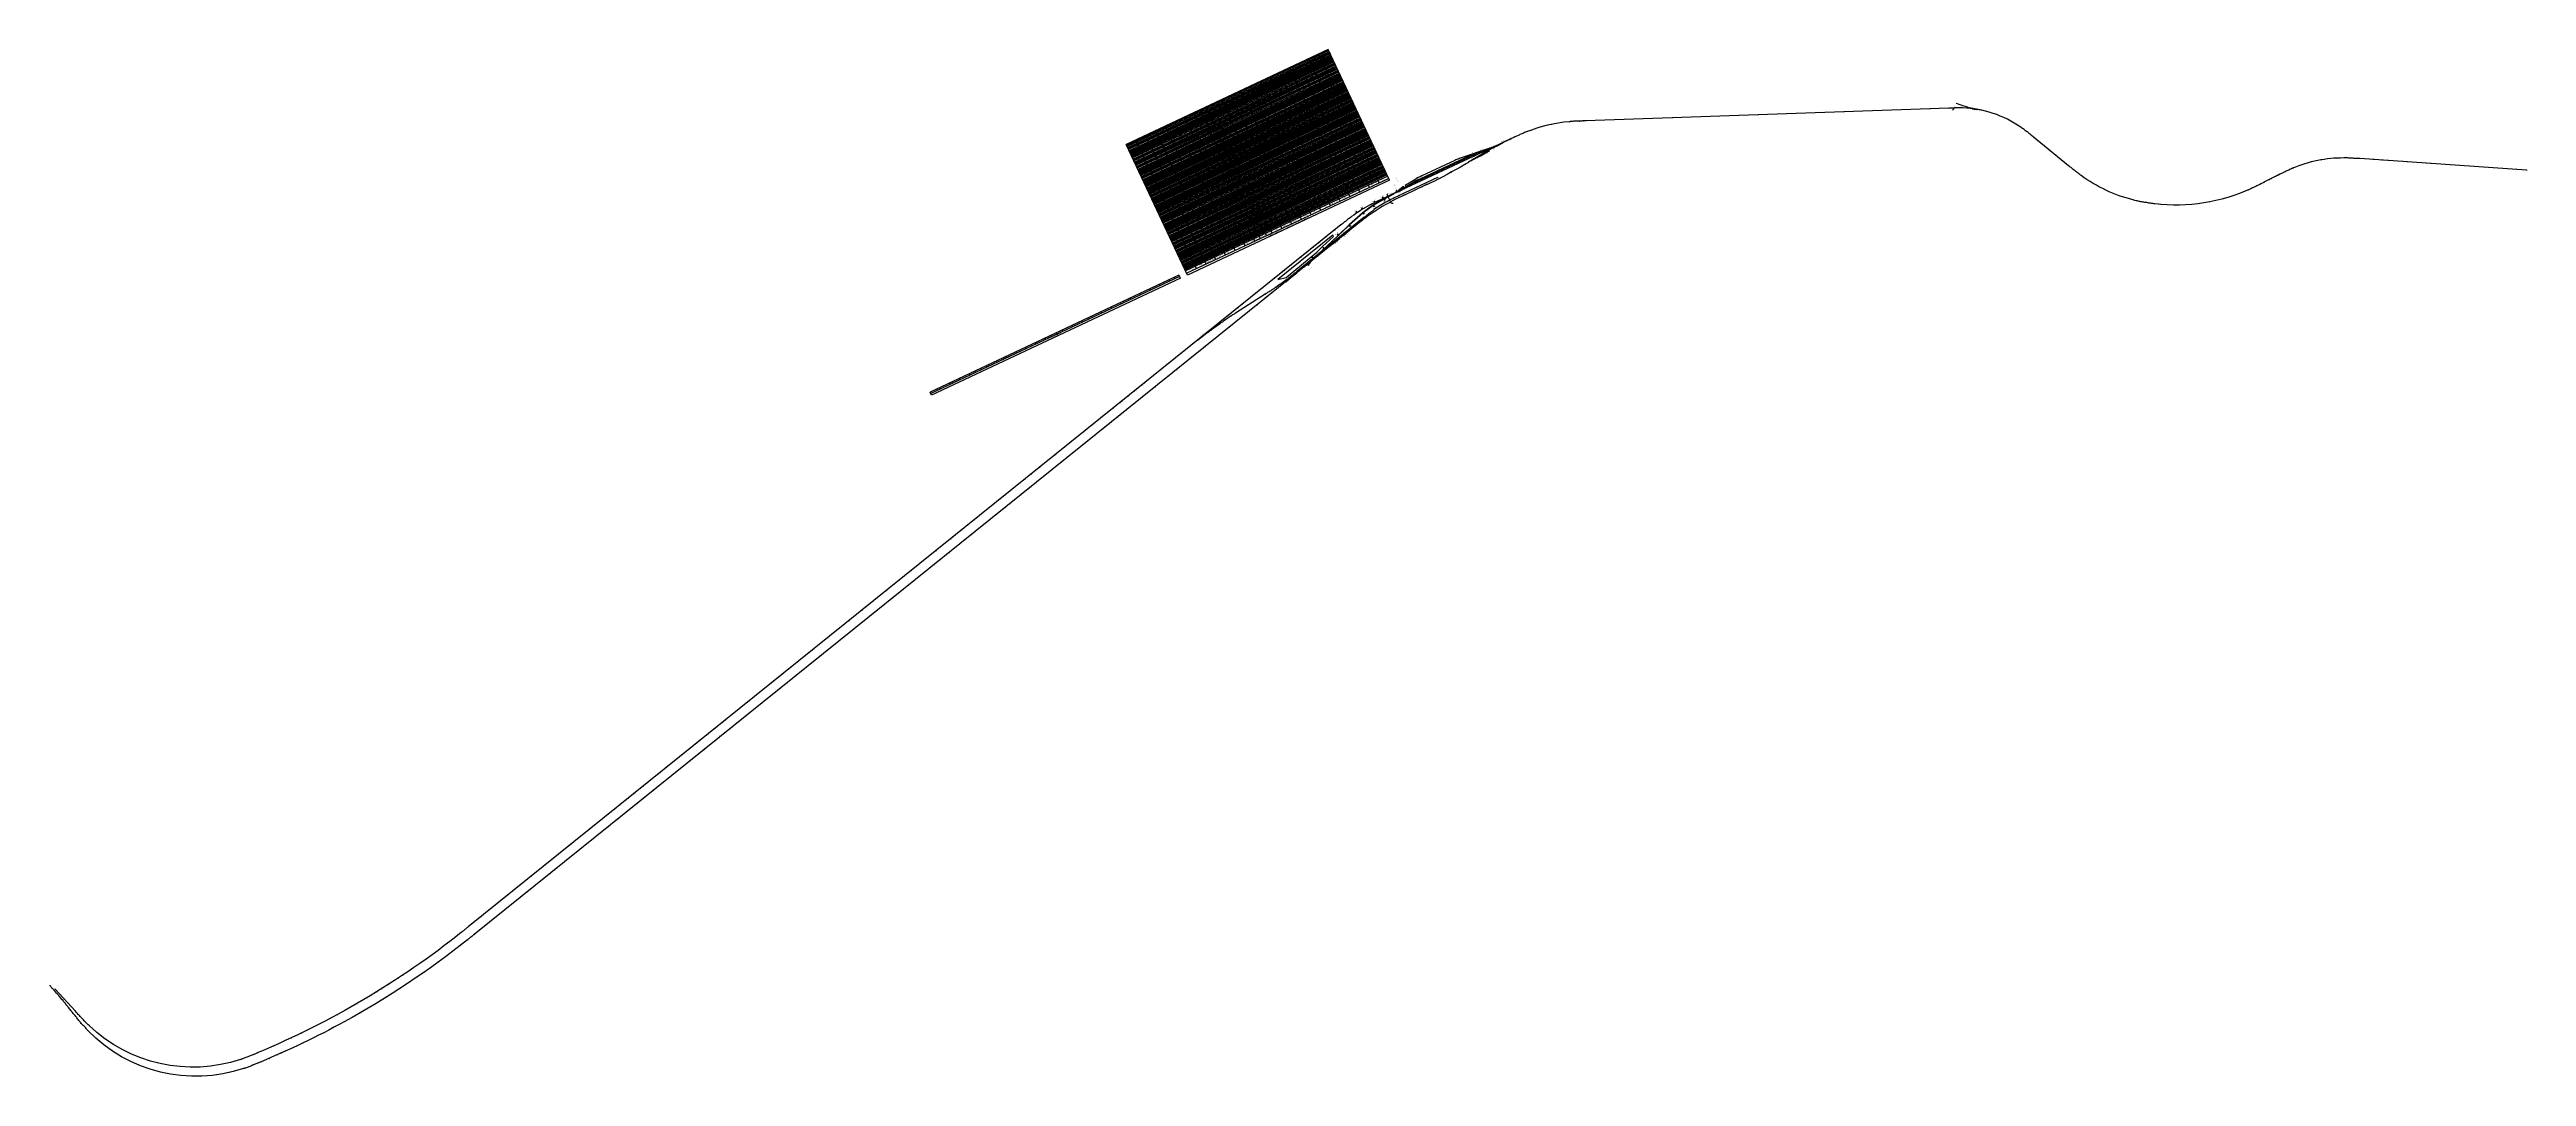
# Model space of a CAD drawing. Header units: metres. Extents: x 298967 to 310502, y 6699215 to 6703996.
import ezdxf
from ezdxf.enums import TextEntityAlignment as Align

# ---------------------------------------------------------------- set-up
doc = ezdxf.new("R2018")
doc.units = ezdxf.units.M
doc.linetypes.add('RC-DASHED', pattern=[3, 2, -1])
doc.linetypes.add('RC-DASHED-01', pattern=[4, 3.5, -0.5])
for name, color, linetype in [('JBTEH$$UTLIGGER_KRAFTRETNING', 62, 'Continuous'), ('JBTEH@OBJEKTBESKRIVELSE', 62, 'Continuous'), ('JBTEH@OBJEKTNAVN', 62, 'Continuous'), ('JBTEH@SIKKSAKK', 62, 'Continuous'), ('JBTEH@SPENNLENGDE', 62, 'Continuous'), ('JBTEH@STREKKRAFT', 62, 'Continuous'), ('JBTEH@UTL_LEDNING', 62, 'Continuous'), ('JBTEH_AEH', 2, 'Continuous'), ('JBTEH_BAF', 2, 'Continuous'), ('JBTEH_FUN', 2, 'Continuous'), ('JBTEH_ISO', 2, 'Continuous'), ('JBTEH_KPM', 2, 'Continuous'), ('JBTEH_KTL_Kontaktledning_Kjørbar', 7, 'Continuous'), ('JBTEH_MAS', 2, 'Continuous'), ('JBTEH_SVE', 2, 'Continuous'), ('JBTEH_UTL', 2, 'Continuous'), ('JBTFE#ANNOTATIONS_MILEAGE', 2, 'Continuous'), ('JBTFE_TABELLER', 7, 'Continuous'), ('JBTKO$SPV', 62, 'Continuous'), ('JBTKO@OBJEKTBESKRIVELSE', 62, 'Continuous'), ('JBTKO@OBJEKTNAVN', 62, 'Continuous'), ('JBTKO@SPV_TYPE', 62, 'Continuous'), ('JBTKO_HOS', 2, 'Continuous'), ('JBTKO_HOT', 2, 'Continuous'), ('JBTKO_SPF', 2, 'Continuous'), ('JBTKO_SPO', 2, 'Continuous'), ('JBTKO_SPV', 2, 'Continuous'), ('JBTKU$$LOKALISERING_AV_FUNDAMENTER_OG_SKILTFESTER', 62, 'Continuous'), ('JBTKU@OBJEKTBESKRIVELSE', 62, 'Continuous'), ('JBTKU@OBJEKTNAVN', 62, 'Continuous'), ('JBTRC$$INNSETTINGSPUNKT', 62, 'Continuous')]:
    doc.layers.add(name, color=color, linetype=linetype)
doc.layers.add('JBTEH_BAR', color=2, linetype='Continuous', lineweight=18)
doc.styles.add('ISO', font='iso3098.shx')
doc.styles.add('RC-STANDARD', font='iso3098.shx')
doc.styles.get("Standard").update_dxf_attribs({"font": 'arial.ttf'})

# ---------------------------------------------------------------- blocks, each defined once
blk = doc.blocks.new('NO-BN-2D-JBTRC_INNSETTINGSPUNKT-Schematic')
at = {"layer": 'JBTRC$$INNSETTINGSPUNKT', "linetype": 'ByBlock', "lineweight": -2, "transparency": 16777216}
for p, q in [((-0.05, 0), (0.05, 0)), ((0, -0.05), (0, 0.05))]:
    blk.add_line(p, q, dxfattribs=at)
blk.add_circle((0, 0), 0.05, dxfattribs=at)
blk = doc.blocks.new('*Z1')
at = {"color": 0, "linetype": 'ByBlock', "lineweight": -2, "transparency": 16777216}
blk.add_blockref('NO-BN-2D-JBTRC_INNSETTINGSPUNKT-Schematic', (0, 0), dxfattribs=at)
at = {"layer": 'JBTKO@OBJEKTBESKRIVELSE', "color": 0, "linetype": 'ByBlock', "lineweight": -2, "transparency": 16777216, "style": 'ISO'}
blk.add_attdef('OBJEKTBESKRIVELSE', text='', height=0.9, dxfattribs=at).set_placement((0, 2.4), align=Align.MIDDLE_CENTER)
at = {"layer": 'JBTKO@OBJEKTNAVN', "color": 0, "linetype": 'ByBlock', "lineweight": -2, "transparency": 16777216, "style": 'ISO', "oblique": 15}
blk.add_attdef('OBJEKTNAVN', text='', height=0.5, dxfattribs=at).set_placement((0, 1), align=Align.MIDDLE_CENTER)
blk = doc.blocks.new('*Z4')
at = {"color": 0, "linetype": 'ByBlock', "lineweight": -2, "transparency": 16777216}
blk.add_blockref('NO-BN-2D-JBTRC_INNSETTINGSPUNKT-Schematic', (0, 0), dxfattribs=at)
at = {"layer": 'JBTKO@OBJEKTBESKRIVELSE', "color": 0, "linetype": 'ByBlock', "lineweight": -2, "transparency": 16777216, "style": 'ISO'}
blk.add_attdef('OBJEKTBESKRIVELSE', text='', height=0.9, dxfattribs=at).set_placement((0, 2.4), align=Align.MIDDLE_CENTER)
at = {"layer": 'JBTKO@OBJEKTNAVN', "color": 0, "linetype": 'ByBlock', "lineweight": -2, "transparency": 16777216, "style": 'ISO', "oblique": 15}
blk.add_attdef('OBJEKTNAVN', text='', height=0.5, dxfattribs=at).set_placement((0, 1), align=Align.MIDDLE_CENTER)
blk = doc.blocks.new('*Z5')
at = {"color": 0, "linetype": 'ByBlock', "lineweight": -2, "transparency": 16777216}
blk.add_blockref('NO-BN-2D-JBTRC_INNSETTINGSPUNKT-Schematic', (0, 0), dxfattribs=at)
at = {"layer": 'JBTKO@OBJEKTBESKRIVELSE', "color": 0, "linetype": 'ByBlock', "lineweight": -2, "transparency": 16777216, "style": 'ISO'}
blk.add_attdef('OBJEKTBESKRIVELSE', text='', height=0.9, dxfattribs=at).set_placement((0, 2.4), align=Align.MIDDLE_CENTER)
at = {"layer": 'JBTKO@OBJEKTNAVN', "color": 0, "linetype": 'ByBlock', "lineweight": -2, "transparency": 16777216, "style": 'ISO', "oblique": 15}
blk.add_attdef('OBJEKTNAVN', text='', height=0.5, dxfattribs=at).set_placement((0, 1), align=Align.MIDDLE_CENTER)
blk = doc.blocks.new('NO-BN-2D-JBTKO_SPV-FORBINDELSE-SPORVEKSEL-12-R500-54E3-FX-1-Metric')
at = {"color": 0, "linetype": 'ByBlock', "lineweight": -2, "transparency": 16777216}
for p, q in [((0, 1), (0, -1)), ((0, 0), (21, 0)), ((21, 1), (21, -1))]:
    blk.add_line(p, q, dxfattribs=at)
at = {"color": 0, "linetype": 'Continuous', "lineweight": -2, "transparency": 16777216}
for p, q in [((21, 0), (21, 0)), ((21, 0), (21, 0)), ((22, 0), (22, 0)), ((22, 0), (22, 0)), ((22, 0), (22, 0)), ((22, 0), (22, 0)), ((23, 0), (23, 0)), ((23, 0), (23, 0)), ((23, 0), (23, 0)), ((23, 0), (24, 0)), ((24, 0), (24, 0)), ((24, 0), (24, 0)), ((24, 0), (25, 0)), ((24, 0), (25, 0)), ((25, 0), (25, 0)), ((25, 0), (25, 0)), ((25, 0), (26, 0)), ((26, 0), (27, 1)), ((26, 0), (26, 0)), ((26, 0), (26, 0)), ((26, 0), (27, 0)), ((27, 0), (27, 1)), ((27, 0), (27, 1)), ((27, 0), (28, 1)), ((27, 0), (28, 1)), ((28, 0), (28, 1)), ((28, 0), (29, 1)), ((28, 0), (29, 1)), ((29, 0), (29, 1)), ((29, 0), (30, 1)), ((29, 0), (30, 1)), ((29, 0), (30, 1)), ((30, 0), (30, 1)), ((30, 0), (31, 1)), ((30, 0), (31, 1)), ((30, 0), (31, 1)), ((31, 0), (32, 1)), ((31, 0), (32, 1)), ((31, 0), (32, 1)), ((31, 0), (32, 1)), ((32, 0), (33, 1)), ((32, 0), (33, 1)), ((32, 0), (33, 1)), ((33, 0), (34, 1)), ((33, 0), (34, 1)), ((33, 0), (34, 1)), ((33, 0), (34, 1)), ((34, 0), (35, 1)), ((34, 0), (35, 1)), ((34, 0), (35, 1)), ((34, 0), (36, 1)), ((35, 0), (36, 1)), ((35, 0), (36, 1)), ((35, 0), (37, 1)), ((36, 0), (37, 1)), ((36, 0), (37, 1)), ((36, 0), (37, 1)), ((36, 0), (38, 1)), ((37, 0), (39, 2)), ((37, 0), (38, 1)), ((37, 0), (38, 1)), ((37, 0), (39, 1)), ((38, 0), (39, 2)), ((38, 0), (39, 2)), ((38, 0), (40, 2)), ((38, 0), (40, 2)), ((39, 0), (40, 2)), ((39, 0), (41, 2)), ((39, 0), (41, 2)), ((40, 0), (41, 2)), ((40, 0), (42, 2)), ((40, 0), (42, 1)), ((40, 0), (42, 1)), ((41, 0), (42, 1)), ((41, 0), (42, 1)), ((41, 0), (42, 0)), ((41, 0), (42, 0))]:
    blk.add_line(p, q, dxfattribs=at)
at = {"color": 0, "linetype": 'ByBlock', "lineweight": -2, "transparency": 16777216}
for points in [[(21, 0), (42, 0, 0.020788), (42, 2)], [(42, 0, 0.020788), (42, 2), (42, 2, -0.020788), (42, 0)]]:
    blk.add_lwpolyline(points, format="xyb", close=True, dxfattribs=at)
for start, end in [(0, 6.2636), (358.5, 0)]:
    blk.add_arc((21, 0), 20.8, start, end, dxfattribs=at)
blk = doc.blocks.new('*Z6')
at = {"color": 0, "linetype": 'ByBlock', "lineweight": -2, "transparency": 16777216}
blk.add_blockref('NO-BN-2D-JBTRC_INNSETTINGSPUNKT-Schematic', (0, 0), dxfattribs=at)
at = {"layer": 'JBTKO$SPV', "color": 0, "linetype": 'ByBlock', "lineweight": -2, "transparency": 16777216}
blk.add_blockref('NO-BN-2D-JBTKO_SPV-FORBINDELSE-SPORVEKSEL-12-R500-54E3-FX-1-Metric', (0, 0), dxfattribs=at)
at = {"layer": 'JBTKO@OBJEKTBESKRIVELSE', "color": 0, "linetype": 'ByBlock', "lineweight": -2, "transparency": 16777216, "style": 'ISO'}
blk.add_attdef('OBJEKTBESKRIVELSE', text='', height=0.9, dxfattribs=at).set_placement((20.797, -11), align=Align.MIDDLE_CENTER)
at = {"layer": 'JBTKO@OBJEKTNAVN', "color": 0, "linetype": 'ByBlock', "lineweight": -2, "transparency": 16777216, "style": 'ISO', "oblique": 15}
blk.add_attdef('OBJEKTNAVN', text='', height=1.25, dxfattribs=at).set_placement((20.797, -8), align=Align.MIDDLE_CENTER)
at = {"layer": 'JBTKO@SPV_TYPE', "color": 0, "linetype": 'ByBlock', "lineweight": -2, "transparency": 16777216, "style": 'ISO'}
blk.add_attdef('BETEGNELSE', text='', height=0.9, dxfattribs=at).set_placement((20.797, -6.5), align=Align.MIDDLE_CENTER)
blk = doc.blocks.new('NO-BN-2D-JBTKO_SPV-FORBINDELSE-SPORVEKSEL-12-R500-54E3-FX-3-Metric')
at = {"color": 0, "linetype": 'Continuous', "lineweight": -2, "transparency": 16777216}
for p, q in [((-40, 0), (-42, -2)), ((-40, 0), (-42, -1)), ((-40, 0), (-42, -1)), ((-41, 0), (-42, -1)), ((-41, 0), (-42, -1)), ((-41, 0), (-42, 0)), ((-41, 0), (-42, 0)), ((-39, 0), (-41, -2)), ((-39, 0), (-41, -2)), ((-40, 0), (-41, -2)), ((-38, 0), (-40, -2)), ((-38, 0), (-40, -2)), ((-39, 0), (-40, -2)), ((-37, 0), (-39, -1)), ((-37, 0), (-39, -2)), ((-38, 0), (-39, -2)), ((-38, 0), (-39, -2)), ((-36, 0), (-38, -1)), ((-37, 0), (-38, -1)), ((-37, 0), (-38, -1)), ((-35, 0), (-37, -1)), ((-36, 0), (-37, -1)), ((-36, 0), (-37, -1)), ((-36, 0), (-37, -1)), ((-34, 0), (-36, -1)), ((-35, 0), (-36, -1)), ((-35, 0), (-36, -1)), ((-34, 0), (-35, -1)), ((-34, 0), (-35, -1)), ((-34, 0), (-35, -1)), ((-33, 0), (-34, -1)), ((-33, 0), (-34, -1)), ((-33, 0), (-34, -1)), ((-33, 0), (-34, -1)), ((-32, 0), (-33, -1)), ((-32, 0), (-33, -1)), ((-32, 0), (-33, -1)), ((-31, 0), (-32, -1)), ((-31, 0), (-32, -1)), ((-31, 0), (-32, -1)), ((-31, 0), (-32, -1)), ((-30, 0), (-31, -1)), ((-30, 0), (-31, -1)), ((-30, 0), (-31, -1)), ((-29, 0), (-30, -1)), ((-29, 0), (-30, -1)), ((-29, 0), (-30, -1)), ((-30, 0), (-30, -1)), ((-28, 0), (-29, -1)), ((-28, 0), (-29, -1)), ((-29, 0), (-29, -1)), ((-27, 0), (-28, -1)), ((-27, 0), (-28, -1)), ((-28, 0), (-28, -1)), ((-26, 0), (-27, 0)), ((-26, 0), (-27, -1)), ((-27, 0), (-27, -1)), ((-27, 0), (-27, -1)), ((-25, 0), (-26, 0)), ((-26, 0), (-26, 0)), ((-26, 0), (-26, 0)), ((-24, 0), (-25, 0)), ((-24, 0), (-25, 0)), ((-25, 0), (-25, 0)), ((-25, 0), (-25, 0)), ((-23, 0), (-24, 0)), ((-24, 0), (-24, 0)), ((-24, 0), (-24, 0)), ((-23, 0), (-23, 0)), ((-23, 0), (-23, 0)), ((-23, 0), (-23, 0)), ((-22, 0), (-22, 0)), ((-22, 0), (-22, 0)), ((-22, 0), (-22, 0)), ((-22, 0), (-22, 0)), ((-21, 0), (-21, 0)), ((-21, 0), (-21, 0))]:
    blk.add_line(p, q, dxfattribs=at)
at = {"color": 0, "linetype": 'ByBlock', "lineweight": -2, "transparency": 16777216}
for p, q in [((-21, -1), (-21, 1)), ((0, 0), (-21, 0)), ((0, -1), (0, 1))]:
    blk.add_line(p, q, dxfattribs=at)
for points in [[(-21, 0), (-42, 0, 0.020788), (-42, -2)], [(-42, 0, 0.020788), (-42, -2), (-42, -2, -0.020788), (-42, 0)]]:
    blk.add_lwpolyline(points, format="xyb", close=True, dxfattribs=at)
for start, end in [(178.5, 180), (180, 186.2636)]:
    blk.add_arc((-21, 0), 20.8, start, end, dxfattribs=at)
blk = doc.blocks.new('*Z10')
at = {"color": 0, "linetype": 'ByBlock', "lineweight": -2, "transparency": 16777216}
blk.add_blockref('NO-BN-2D-JBTRC_INNSETTINGSPUNKT-Schematic', (0, 0), dxfattribs=at)
at = {"layer": 'JBTKO$SPV', "color": 0, "linetype": 'ByBlock', "lineweight": -2, "transparency": 16777216}
blk.add_blockref('NO-BN-2D-JBTKO_SPV-FORBINDELSE-SPORVEKSEL-12-R500-54E3-FX-3-Metric', (0, 0), dxfattribs=at)
at = {"layer": 'JBTKO@OBJEKTBESKRIVELSE', "color": 0, "linetype": 'ByBlock', "lineweight": -2, "transparency": 16777216, "style": 'ISO'}
blk.add_attdef('OBJEKTBESKRIVELSE', text='', height=0.9, dxfattribs=at).set_placement((-20.797, 11), align=Align.MIDDLE_CENTER)
at = {"layer": 'JBTKO@OBJEKTNAVN', "color": 0, "linetype": 'ByBlock', "lineweight": -2, "transparency": 16777216, "style": 'ISO', "oblique": 15}
blk.add_attdef('OBJEKTNAVN', text='', height=1.25, dxfattribs=at).set_placement((-20.797, 8), align=Align.MIDDLE_CENTER)
at = {"layer": 'JBTKO@SPV_TYPE', "color": 0, "linetype": 'ByBlock', "lineweight": -2, "transparency": 16777216, "style": 'ISO'}
blk.add_attdef('BETEGNELSE', text='', height=0.9, dxfattribs=at).set_placement((-20.797, 6.5), align=Align.MIDDLE_CENTER)
blk = doc.blocks.new('*Z11')
at = {"color": 0, "linetype": 'ByBlock', "lineweight": -2, "transparency": 16777216}
blk.add_blockref('NO-BN-2D-JBTRC_INNSETTINGSPUNKT-Schematic', (0, 0), dxfattribs=at)
at = {"layer": 'JBTKO$SPV', "color": 0, "linetype": 'ByBlock', "lineweight": -2, "transparency": 16777216}
blk.add_blockref('NO-BN-2D-JBTKO_SPV-FORBINDELSE-SPORVEKSEL-12-R500-54E3-FX-1-Metric', (0, 0), dxfattribs=at)
at = {"layer": 'JBTKO@OBJEKTBESKRIVELSE', "color": 0, "linetype": 'ByBlock', "lineweight": -2, "transparency": 16777216, "style": 'ISO'}
blk.add_attdef('OBJEKTBESKRIVELSE', text='', height=0.9, dxfattribs=at).set_placement((20.797, -11), align=Align.MIDDLE_CENTER)
at = {"layer": 'JBTKO@OBJEKTNAVN', "color": 0, "linetype": 'ByBlock', "lineweight": -2, "transparency": 16777216, "style": 'ISO', "oblique": 15}
blk.add_attdef('OBJEKTNAVN', text='', height=1.25, dxfattribs=at).set_placement((20.797, -8), align=Align.MIDDLE_CENTER)
at = {"layer": 'JBTKO@SPV_TYPE', "color": 0, "linetype": 'ByBlock', "lineweight": -2, "transparency": 16777216, "style": 'ISO'}
blk.add_attdef('BETEGNELSE', text='', height=0.9, dxfattribs=at).set_placement((20.797, -6.5), align=Align.MIDDLE_CENTER)
blk = doc.blocks.new('*Z12')
at = {"color": 0, "linetype": 'ByBlock', "lineweight": -2, "transparency": 16777216}
blk.add_blockref('NO-BN-2D-JBTRC_INNSETTINGSPUNKT-Schematic', (0, 0), dxfattribs=at)
at = {"layer": 'JBTKO$SPV', "color": 0, "linetype": 'ByBlock', "lineweight": -2, "transparency": 16777216}
blk.add_blockref('NO-BN-2D-JBTKO_SPV-FORBINDELSE-SPORVEKSEL-12-R500-54E3-FX-3-Metric', (0, 0), dxfattribs=at)
at = {"layer": 'JBTKO@OBJEKTBESKRIVELSE', "color": 0, "linetype": 'ByBlock', "lineweight": -2, "transparency": 16777216, "style": 'ISO'}
blk.add_attdef('OBJEKTBESKRIVELSE', text='', height=0.9, dxfattribs=at).set_placement((-20.797, 11), align=Align.MIDDLE_CENTER)
at = {"layer": 'JBTKO@OBJEKTNAVN', "color": 0, "linetype": 'ByBlock', "lineweight": -2, "transparency": 16777216, "style": 'ISO', "oblique": 15}
blk.add_attdef('OBJEKTNAVN', text='', height=1.25, dxfattribs=at).set_placement((-20.797, 8), align=Align.MIDDLE_CENTER)
at = {"layer": 'JBTKO@SPV_TYPE', "color": 0, "linetype": 'ByBlock', "lineweight": -2, "transparency": 16777216, "style": 'ISO'}
blk.add_attdef('BETEGNELSE', text='', height=0.9, dxfattribs=at).set_placement((-20.797, 6.5), align=Align.MIDDLE_CENTER)
blk = doc.blocks.new('NO-BN-2D-JBTKO_SPV-FORBINDELSE-SPORVEKSEL-12-R500-54E3-FX-2-Metric')
at = {"color": 0, "linetype": 'Continuous', "lineweight": -2, "transparency": 16777216}
for p, q in [((-40, 0), (-42, 2)), ((-40, 0), (-42, 1)), ((-40, 0), (-42, 1)), ((-41, 0), (-42, 1)), ((-41, 0), (-42, 1)), ((-41, 0), (-42, 0)), ((-41, 0), (-42, 0)), ((-39, 0), (-41, 2)), ((-39, 0), (-41, 2)), ((-40, 0), (-41, 2)), ((-38, 0), (-40, 2)), ((-38, 0), (-40, 2)), ((-39, 0), (-40, 2)), ((-37, 0), (-39, 2)), ((-38, 0), (-39, 2)), ((-38, 0), (-39, 2)), ((-37, 0), (-39, 1)), ((-36, 0), (-38, 1)), ((-37, 0), (-38, 1)), ((-37, 0), (-38, 1)), ((-35, 0), (-37, 1)), ((-36, 0), (-37, 1)), ((-36, 0), (-37, 1)), ((-36, 0), (-37, 1)), ((-34, 0), (-36, 1)), ((-35, 0), (-36, 1)), ((-35, 0), (-36, 1)), ((-34, 0), (-35, 1)), ((-34, 0), (-35, 1)), ((-34, 0), (-35, 1)), ((-33, 0), (-34, 1)), ((-33, 0), (-34, 1)), ((-33, 0), (-34, 1)), ((-33, 0), (-34, 1)), ((-32, 0), (-33, 1)), ((-32, 0), (-33, 1)), ((-32, 0), (-33, 1)), ((-31, 0), (-32, 1)), ((-31, 0), (-32, 1)), ((-31, 0), (-32, 1)), ((-31, 0), (-32, 1)), ((-30, 0), (-31, 1)), ((-30, 0), (-31, 1)), ((-30, 0), (-31, 1)), ((-29, 0), (-30, 1)), ((-29, 0), (-30, 1)), ((-29, 0), (-30, 1)), ((-30, 0), (-30, 1)), ((-28, 0), (-29, 1)), ((-28, 0), (-29, 1)), ((-29, 0), (-29, 1)), ((-27, 0), (-28, 1)), ((-27, 0), (-28, 1)), ((-28, 0), (-28, 1)), ((-26, 0), (-27, 1)), ((-27, 0), (-27, 1)), ((-27, 0), (-27, 1)), ((-26, 0), (-27, 0)), ((-25, 0), (-26, 0)), ((-26, 0), (-26, 0)), ((-26, 0), (-26, 0)), ((-24, 0), (-25, 0)), ((-24, 0), (-25, 0)), ((-25, 0), (-25, 0)), ((-25, 0), (-25, 0)), ((-23, 0), (-24, 0)), ((-24, 0), (-24, 0)), ((-24, 0), (-24, 0)), ((-23, 0), (-23, 0)), ((-23, 0), (-23, 0)), ((-23, 0), (-23, 0)), ((-22, 0), (-22, 0)), ((-22, 0), (-22, 0)), ((-22, 0), (-22, 0)), ((-22, 0), (-22, 0)), ((-21, 0), (-21, 0)), ((-21, 0), (-21, 0))]:
    blk.add_line(p, q, dxfattribs=at)
at = {"color": 0, "linetype": 'ByBlock', "lineweight": -2, "transparency": 16777216}
for p, q in [((-21, 1), (-21, -1)), ((0, 0), (-21, 0)), ((0, 1), (0, -1))]:
    blk.add_line(p, q, dxfattribs=at)
for points in [[(-21, 0), (-42, 0, -0.020788), (-42, 2)], [(-42, 0, -0.020788), (-42, 2), (-42, 2, 0.020788), (-42, 0)]]:
    blk.add_lwpolyline(points, format="xyb", close=True, dxfattribs=at)
for start, end in [(173.7364, 180), (180, 181.5)]:
    blk.add_arc((-21, 0), 20.8, start, end, dxfattribs=at)
blk = doc.blocks.new('*Z13')
at = {"color": 0, "linetype": 'ByBlock', "lineweight": -2, "transparency": 16777216}
blk.add_blockref('NO-BN-2D-JBTRC_INNSETTINGSPUNKT-Schematic', (0, 0), dxfattribs=at)
at = {"layer": 'JBTKO$SPV', "color": 0, "linetype": 'ByBlock', "lineweight": -2, "transparency": 16777216}
blk.add_blockref('NO-BN-2D-JBTKO_SPV-FORBINDELSE-SPORVEKSEL-12-R500-54E3-FX-2-Metric', (0, 0), dxfattribs=at)
at = {"layer": 'JBTKO@OBJEKTBESKRIVELSE', "color": 0, "linetype": 'ByBlock', "lineweight": -2, "transparency": 16777216, "style": 'ISO'}
blk.add_attdef('OBJEKTBESKRIVELSE', text='', height=0.9, dxfattribs=at).set_placement((-20.797, -11), align=Align.MIDDLE_CENTER)
at = {"layer": 'JBTKO@OBJEKTNAVN', "color": 0, "linetype": 'ByBlock', "lineweight": -2, "transparency": 16777216, "style": 'ISO', "oblique": 15}
blk.add_attdef('OBJEKTNAVN', text='', height=1.25, dxfattribs=at).set_placement((-20.797, -8), align=Align.MIDDLE_CENTER)
at = {"layer": 'JBTKO@SPV_TYPE', "color": 0, "linetype": 'ByBlock', "lineweight": -2, "transparency": 16777216, "style": 'ISO'}
blk.add_attdef('BETEGNELSE', text='', height=0.9, dxfattribs=at).set_placement((-20.797, -6.5), align=Align.MIDDLE_CENTER)
blk = doc.blocks.new('NO-BN-2D-JBTKO_SPV-FORBINDELSE-SPORVEKSEL-12-R500-54E3-FX-4-Metric')
at = {"color": 0, "linetype": 'ByBlock', "lineweight": -2, "transparency": 16777216}
for p, q in [((0, -1), (0, 1)), ((0, 0), (21, 0)), ((21, -1), (21, 1))]:
    blk.add_line(p, q, dxfattribs=at)
at = {"color": 0, "linetype": 'Continuous', "lineweight": -2, "transparency": 16777216}
for p, q in [((21, 0), (21, 0)), ((21, 0), (21, 0)), ((22, 0), (22, 0)), ((22, 0), (22, 0)), ((22, 0), (22, 0)), ((22, 0), (22, 0)), ((23, 0), (23, 0)), ((23, 0), (23, 0)), ((23, 0), (23, 0)), ((23, 0), (24, 0)), ((24, 0), (24, 0)), ((24, 0), (24, 0)), ((24, 0), (25, 0)), ((24, 0), (25, 0)), ((25, 0), (25, 0)), ((25, 0), (25, 0)), ((25, 0), (26, 0)), ((26, 0), (26, 0)), ((26, 0), (26, 0)), ((26, 0), (27, 0)), ((26, 0), (27, -1)), ((27, 0), (27, -1)), ((27, 0), (27, -1)), ((27, 0), (28, -1)), ((27, 0), (28, -1)), ((28, 0), (28, -1)), ((28, 0), (29, -1)), ((28, 0), (29, -1)), ((29, 0), (29, -1)), ((29, 0), (30, -1)), ((29, 0), (30, -1)), ((29, 0), (30, -1)), ((30, 0), (30, -1)), ((30, 0), (31, -1)), ((30, 0), (31, -1)), ((30, 0), (31, -1)), ((31, 0), (32, -1)), ((31, 0), (32, -1)), ((31, 0), (32, -1)), ((31, 0), (32, -1)), ((32, 0), (33, -1)), ((32, 0), (33, -1)), ((32, 0), (33, -1)), ((33, 0), (34, -1)), ((33, 0), (34, -1)), ((33, 0), (34, -1)), ((33, 0), (34, -1)), ((34, 0), (35, -1)), ((34, 0), (35, -1)), ((34, 0), (35, -1)), ((34, 0), (36, -1)), ((35, 0), (36, -1)), ((35, 0), (36, -1)), ((35, 0), (37, -1)), ((36, 0), (37, -1)), ((36, 0), (37, -1)), ((36, 0), (37, -1)), ((36, 0), (38, -1)), ((37, 0), (38, -1)), ((37, 0), (38, -1)), ((37, 0), (39, -1)), ((37, 0), (39, -2)), ((38, 0), (39, -2)), ((38, 0), (39, -2)), ((38, 0), (40, -2)), ((38, 0), (40, -2)), ((39, 0), (40, -2)), ((39, 0), (41, -2)), ((39, 0), (41, -2)), ((40, 0), (41, -2)), ((40, 0), (42, -2)), ((40, 0), (42, -1)), ((40, 0), (42, -1)), ((41, 0), (42, -1)), ((41, 0), (42, -1)), ((41, 0), (42, 0)), ((41, 0), (42, 0))]:
    blk.add_line(p, q, dxfattribs=at)
at = {"color": 0, "linetype": 'ByBlock', "lineweight": -2, "transparency": 16777216}
for points in [[(21, 0), (42, 0, -0.020788), (42, -2)], [(42, 0, -0.020788), (42, -2), (42, -2, 0.020788), (42, 0)]]:
    blk.add_lwpolyline(points, format="xyb", close=True, dxfattribs=at)
for start, end in [(353.7364, 0), (0, 1.5)]:
    blk.add_arc((21, 0), 20.8, start, end, dxfattribs=at)
blk = doc.blocks.new('*Z14')
at = {"color": 0, "linetype": 'ByBlock', "lineweight": -2, "transparency": 16777216}
blk.add_blockref('NO-BN-2D-JBTRC_INNSETTINGSPUNKT-Schematic', (0, 0), dxfattribs=at)
at = {"layer": 'JBTKO$SPV', "color": 0, "linetype": 'ByBlock', "lineweight": -2, "transparency": 16777216}
blk.add_blockref('NO-BN-2D-JBTKO_SPV-FORBINDELSE-SPORVEKSEL-12-R500-54E3-FX-4-Metric', (0, 0), dxfattribs=at)
at = {"layer": 'JBTKO@OBJEKTBESKRIVELSE', "color": 0, "linetype": 'ByBlock', "lineweight": -2, "transparency": 16777216, "style": 'ISO'}
blk.add_attdef('OBJEKTBESKRIVELSE', text='', height=0.9, dxfattribs=at).set_placement((20.797, 11), align=Align.MIDDLE_CENTER)
at = {"layer": 'JBTKO@OBJEKTNAVN', "color": 0, "linetype": 'ByBlock', "lineweight": -2, "transparency": 16777216, "style": 'ISO', "oblique": 15}
blk.add_attdef('OBJEKTNAVN', text='', height=1.25, dxfattribs=at).set_placement((20.797, 8), align=Align.MIDDLE_CENTER)
at = {"layer": 'JBTKO@SPV_TYPE', "color": 0, "linetype": 'ByBlock', "lineweight": -2, "transparency": 16777216, "style": 'ISO'}
blk.add_attdef('BETEGNELSE', text='', height=0.9, dxfattribs=at).set_placement((20.797, 6.5), align=Align.MIDDLE_CENTER)
blk = doc.blocks.new('NO-BN-2D-JBTKO_SPV-FORBINDELSE-SPORVEKSEL-18.4-R1200-60E1-BX-1-Metric')
at = {"color": 0, "linetype": 'ByBlock', "lineweight": -2, "transparency": 16777216}
for p, q in [((0, 1), (0, -1)), ((0, 0), (33, 0)), ((33, 1), (33, -1))]:
    blk.add_line(p, q, dxfattribs=at)
at = {"color": 0, "linetype": 'Continuous', "lineweight": -2, "transparency": 16777216}
for p, q in [((33, 0), (33, 0)), ((33, 0), (33, 0)), ((34, 0), (34, 0)), ((34, 0), (34, 0)), ((34, 0), (34, 0)), ((34, 0), (35, 0)), ((35, 0), (35, 0)), ((35, 0), (35, 0)), ((35, 0), (35, 0)), ((36, 0), (36, 0)), ((36, 0), (36, 0)), ((36, 0), (36, 0)), ((36, 0), (37, 0)), ((37, 0), (37, 0)), ((37, 0), (37, 0)), ((37, 0), (37, 0)), ((37, 0), (38, 0)), ((38, 0), (38, 0)), ((38, 0), (38, 0)), ((38, 0), (39, 0)), ((38, 0), (39, 0)), ((39, 0), (39, 0)), ((39, 0), (39, 0)), ((39, 0), (40, 0)), ((40, 0), (40, 0)), ((40, 0), (40, 0)), ((40, 0), (41, 0)), ((40, 0), (41, 0)), ((41, 0), (41, 0)), ((41, 0), (41, 0)), ((41, 0), (42, 0)), ((41, 0), (42, 0)), ((42, 0), (42, 1)), ((42, 0), (43, 1)), ((42, 0), (43, 1)), ((43, 0), (43, 1)), ((43, 0), (43, 1)), ((43, 0), (44, 1)), ((43, 0), (44, 1)), ((44, 0), (44, 1)), ((44, 0), (44, 1)), ((44, 0), (45, 1)), ((44, 0), (45, 1)), ((45, 0), (45, 1)), ((45, 0), (46, 1)), ((45, 0), (46, 1)), ((45, 0), (46, 1)), ((46, 0), (46, 1)), ((46, 0), (47, 1)), ((46, 0), (47, 1)), ((47, 0), (47, 1)), ((47, 0), (48, 1)), ((47, 0), (48, 1)), ((47, 0), (48, 1)), ((48, 0), (48, 1)), ((48, 0), (49, 1)), ((48, 0), (49, 1)), ((48, 0), (49, 1)), ((49, 0), (50, 1)), ((49, 0), (50, 1)), ((49, 0), (50, 1)), ((50, 0), (50, 1)), ((50, 0), (51, 1)), ((50, 0), (51, 1)), ((50, 0), (51, 1)), ((51, 0), (52, 1)), ((51, 0), (52, 1)), ((51, 0), (52, 1)), ((51, 0), (52, 1)), ((52, 0), (53, 1)), ((52, 0), (53, 1)), ((52, 0), (53, 1)), ((52, 0), (54, 1)), ((53, 0), (54, 1)), ((53, 0), (54, 1)), ((53, 0), (54, 1)), ((54, 0), (55, 1)), ((54, 0), (55, 1)), ((54, 0), (55, 1)), ((54, 0), (56, 1)), ((55, 0), (56, 1)), ((55, 0), (56, 1)), ((55, 0), (56, 1)), ((55, 0), (57, 1)), ((56, 0), (57, 1)), ((56, 0), (57, 1)), ((56, 0), (58, 1)), ((57, 0), (58, 1)), ((57, 0), (58, 1)), ((57, 0), (58, 1)), ((57, 0), (59, 1)), ((58, 0), (59, 1)), ((58, 0), (59, 1)), ((58, 0), (60, 1)), ((58, 0), (60, 1)), ((59, 0), (60, 2)), ((59, 0), (61, 2)), ((59, 0), (61, 2)), ((59, 0), (60, 1)), ((60, 0), (61, 2)), ((60, 0), (62, 2)), ((60, 0), (62, 2)), ((61, 0), (62, 2)), ((61, 0), (62, 2)), ((61, 0), (63, 2)), ((61, 0), (63, 2)), ((62, 0), (63, 2)), ((62, 0), (64, 2)), ((62, 0), (64, 2)), ((62, 0), (64, 2)), ((63, 0), (64, 2)), ((63, 0), (65, 2)), ((63, 0), (65, 2)), ((64, 0), (65, 2)), ((64, 0), (66, 2)), ((64, 0), (66, 2)), ((64, 0), (66, 2)), ((65, 0), (66, 2)), ((65, 0), (67, 2)), ((65, 0), (67, 2)), ((65, 0), (67, 2)), ((66, 0), (67, 2)), ((66, 0), (67, 1)), ((66, 0), (67, 1)), ((66, 0), (67, 1)), ((67, 0), (67, 0)), ((67, 0), (67, 0))]:
    blk.add_line(p, q, dxfattribs=at)
at = {"color": 0, "linetype": 'ByBlock', "lineweight": -2, "transparency": 16777216}
for points in [[(33, 0), (67, 0, 0.013574), (67, 2)], [(67, 0, 0.013574), (67, 2), (67, 2, -0.013574), (67, 0)]]:
    blk.add_lwpolyline(points, format="xyb", close=True, dxfattribs=at)
for start, end in [(0, 4.6108), (358.5, 0)]:
    blk.add_arc((33, 0), 34.4, start, end, dxfattribs=at)
blk = doc.blocks.new('*Z15')
at = {"color": 0, "linetype": 'ByBlock', "lineweight": -2, "transparency": 16777216}
blk.add_blockref('NO-BN-2D-JBTRC_INNSETTINGSPUNKT-Schematic', (0, 0), dxfattribs=at)
at = {"layer": 'JBTKO$SPV', "color": 0, "linetype": 'ByBlock', "lineweight": -2, "transparency": 16777216}
blk.add_blockref('NO-BN-2D-JBTKO_SPV-FORBINDELSE-SPORVEKSEL-18.4-R1200-60E1-BX-1-Metric', (0, 0), dxfattribs=at)
at = {"layer": 'JBTKO@OBJEKTBESKRIVELSE', "color": 0, "linetype": 'ByBlock', "lineweight": -2, "transparency": 16777216, "style": 'ISO'}
blk.add_attdef('OBJEKTBESKRIVELSE', text='', height=0.9, dxfattribs=at).set_placement((32.829, -11), align=Align.MIDDLE_CENTER)
at = {"layer": 'JBTKO@OBJEKTNAVN', "color": 0, "linetype": 'ByBlock', "lineweight": -2, "transparency": 16777216, "style": 'ISO', "oblique": 15}
blk.add_attdef('OBJEKTNAVN', text='', height=1.25, dxfattribs=at).set_placement((32.829, -8), align=Align.MIDDLE_CENTER)
at = {"layer": 'JBTKO@SPV_TYPE', "color": 0, "linetype": 'ByBlock', "lineweight": -2, "transparency": 16777216, "style": 'ISO'}
blk.add_attdef('BETEGNELSE', text='', height=0.9, dxfattribs=at).set_placement((32.829, -6.5), align=Align.MIDDLE_CENTER)
blk = doc.blocks.new('NO-BN-2D-JBTKO_SPV-FORBINDELSE-SPORVEKSEL-18.4-R1200-60E1-BX-3-Metric')
at = {"color": 0, "linetype": 'Continuous', "lineweight": -2, "transparency": 16777216}
for p, q in [((-57, 0), (-59, -1)), ((-56, 0), (-58, -1)), ((-57, 0), (-58, -1)), ((-57, 0), (-58, -1)), ((-55, 0), (-57, -1)), ((-56, 0), (-57, -1)), ((-56, 0), (-57, -1)), ((-54, 0), (-56, -1)), ((-55, 0), (-56, -1)), ((-55, 0), (-56, -1)), ((-55, 0), (-56, -1)), ((-54, 0), (-55, -1)), ((-54, 0), (-55, -1)), ((-54, 0), (-55, -1)), ((-52, 0), (-54, -1)), ((-53, 0), (-54, -1)), ((-53, 0), (-54, -1)), ((-53, 0), (-54, -1)), ((-52, 0), (-53, -1)), ((-52, 0), (-53, -1)), ((-52, 0), (-53, -1)), ((-51, 0), (-52, -1)), ((-51, 0), (-52, -1)), ((-51, 0), (-52, -1)), ((-51, 0), (-52, -1)), ((-50, 0), (-51, -1)), ((-50, 0), (-51, -1)), ((-50, 0), (-51, -1)), ((-49, 0), (-50, -1)), ((-49, 0), (-50, -1)), ((-49, 0), (-50, -1)), ((-50, 0), (-50, -1)), ((-48, 0), (-49, -1)), ((-48, 0), (-49, -1)), ((-48, 0), (-49, -1)), ((-47, 0), (-48, -1)), ((-47, 0), (-48, -1)), ((-47, 0), (-48, -1)), ((-48, 0), (-48, -1)), ((-46, 0), (-47, -1)), ((-46, 0), (-47, -1)), ((-47, 0), (-47, -1)), ((-45, 0), (-46, -1)), ((-45, 0), (-46, -1)), ((-45, 0), (-46, -1)), ((-46, 0), (-46, -1)), ((-44, 0), (-45, -1)), ((-44, 0), (-45, -1)), ((-45, 0), (-45, -1)), ((-43, 0), (-44, -1)), ((-43, 0), (-44, -1)), ((-44, 0), (-44, -1)), ((-44, 0), (-44, -1)), ((-42, 0), (-43, -1)), ((-42, 0), (-43, -1)), ((-43, 0), (-43, -1)), ((-43, 0), (-43, -1)), ((-41, 0), (-42, 0)), ((-41, 0), (-42, 0)), ((-42, 0), (-42, -1)), ((-40, 0), (-41, 0)), ((-40, 0), (-41, 0)), ((-41, 0), (-41, 0)), ((-41, 0), (-41, 0)), ((-39, 0), (-40, 0)), ((-40, 0), (-40, 0)), ((-40, 0), (-40, 0)), ((-38, 0), (-39, 0)), ((-38, 0), (-39, 0)), ((-39, 0), (-39, 0)), ((-39, 0), (-39, 0)), ((-37, 0), (-38, 0)), ((-38, 0), (-38, 0)), ((-38, 0), (-38, 0)), ((-36, 0), (-37, 0)), ((-37, 0), (-37, 0)), ((-37, 0), (-37, 0)), ((-37, 0), (-37, 0)), ((-36, 0), (-36, 0)), ((-36, 0), (-36, 0)), ((-36, 0), (-36, 0)), ((-34, 0), (-35, 0)), ((-35, 0), (-35, 0)), ((-35, 0), (-35, 0)), ((-35, 0), (-35, 0)), ((-34, 0), (-34, 0)), ((-34, 0), (-34, 0)), ((-34, 0), (-34, 0)), ((-33, 0), (-33, 0)), ((-33, 0), (-33, 0)), ((-65, 0), (-67, -2)), ((-65, 0), (-67, -2)), ((-65, 0), (-67, -2)), ((-66, 0), (-67, -2)), ((-66, 0), (-67, -1)), ((-66, 0), (-67, -1)), ((-66, 0), (-67, -1)), ((-67, 0), (-67, 0)), ((-67, 0), (-67, 0)), ((-64, 0), (-66, -2)), ((-64, 0), (-66, -2)), ((-64, 0), (-66, -2)), ((-65, 0), (-66, -2)), ((-63, 0), (-65, -2)), ((-63, 0), (-65, -2)), ((-64, 0), (-65, -2)), ((-62, 0), (-64, -2)), ((-62, 0), (-64, -2)), ((-62, 0), (-64, -2)), ((-63, 0), (-64, -2)), ((-61, 0), (-63, -2)), ((-61, 0), (-63, -2)), ((-62, 0), (-63, -2)), ((-60, 0), (-62, -2)), ((-60, 0), (-62, -2)), ((-61, 0), (-62, -2)), ((-61, 0), (-62, -2)), ((-59, 0), (-61, -2)), ((-59, 0), (-61, -2)), ((-60, 0), (-61, -2)), ((-58, 0), (-60, -1)), ((-58, 0), (-60, -1)), ((-59, 0), (-60, -1)), ((-59, 0), (-60, -2)), ((-58, 0), (-59, -1)), ((-58, 0), (-59, -1)), ((-57, 0), (-58, -1))]:
    blk.add_line(p, q, dxfattribs=at)
at = {"color": 0, "linetype": 'ByBlock', "lineweight": -2, "transparency": 16777216}
for p, q in [((-33, -1), (-33, 1)), ((0, 0), (-33, 0)), ((0, -1), (0, 1))]:
    blk.add_line(p, q, dxfattribs=at)
for points in [[(-33, 0), (-67, 0, 0.013574), (-67, -2)], [(-67, 0, 0.013574), (-67, -2), (-67, -2, -0.013574), (-67, 0)]]:
    blk.add_lwpolyline(points, format="xyb", close=True, dxfattribs=at)
for start, end in [(178.5, 180), (180, 184.6108)]:
    blk.add_arc((-33, 0), 34.4, start, end, dxfattribs=at)
blk = doc.blocks.new('*Z16')
at = {"color": 0, "linetype": 'ByBlock', "lineweight": -2, "transparency": 16777216}
blk.add_blockref('NO-BN-2D-JBTRC_INNSETTINGSPUNKT-Schematic', (0, 0), dxfattribs=at)
at = {"layer": 'JBTKO$SPV', "color": 0, "linetype": 'ByBlock', "lineweight": -2, "transparency": 16777216}
blk.add_blockref('NO-BN-2D-JBTKO_SPV-FORBINDELSE-SPORVEKSEL-18.4-R1200-60E1-BX-3-Metric', (0, 0), dxfattribs=at)
at = {"layer": 'JBTKO@OBJEKTBESKRIVELSE', "color": 0, "linetype": 'ByBlock', "lineweight": -2, "transparency": 16777216, "style": 'ISO'}
blk.add_attdef('OBJEKTBESKRIVELSE', text='', height=0.9, dxfattribs=at).set_placement((-32.829, 11), align=Align.MIDDLE_CENTER)
at = {"layer": 'JBTKO@OBJEKTNAVN', "color": 0, "linetype": 'ByBlock', "lineweight": -2, "transparency": 16777216, "style": 'ISO', "oblique": 15}
blk.add_attdef('OBJEKTNAVN', text='', height=1.25, dxfattribs=at).set_placement((-32.829, 8), align=Align.MIDDLE_CENTER)
at = {"layer": 'JBTKO@SPV_TYPE', "color": 0, "linetype": 'ByBlock', "lineweight": -2, "transparency": 16777216, "style": 'ISO'}
blk.add_attdef('BETEGNELSE', text='', height=0.9, dxfattribs=at).set_placement((-32.829, 6.5), align=Align.MIDDLE_CENTER)
blk = doc.blocks.new('NO-BN-2D-JBTKO_SPV-FORBINDELSE-SPORVEKSEL-18.4-R1200-60E1-BX-2-Metric')
at = {"color": 0, "linetype": 'Continuous', "lineweight": -2, "transparency": 16777216}
for p, q in [((-65, 0), (-67, 2)), ((-65, 0), (-67, 2)), ((-65, 0), (-67, 2)), ((-66, 0), (-67, 2)), ((-66, 0), (-67, 1)), ((-66, 0), (-67, 1)), ((-66, 0), (-67, 1)), ((-67, 0), (-67, 0)), ((-67, 0), (-67, 0)), ((-64, 0), (-66, 2)), ((-64, 0), (-66, 2)), ((-64, 0), (-66, 2)), ((-65, 0), (-66, 2)), ((-63, 0), (-65, 2)), ((-63, 0), (-65, 2)), ((-64, 0), (-65, 2)), ((-62, 0), (-64, 2)), ((-62, 0), (-64, 2)), ((-62, 0), (-64, 2)), ((-63, 0), (-64, 2)), ((-61, 0), (-63, 2)), ((-61, 0), (-63, 2)), ((-62, 0), (-63, 2)), ((-60, 0), (-62, 2)), ((-60, 0), (-62, 2)), ((-61, 0), (-62, 2)), ((-61, 0), (-62, 2)), ((-59, 0), (-61, 2)), ((-59, 0), (-61, 2)), ((-60, 0), (-61, 2)), ((-59, 0), (-60, 2)), ((-58, 0), (-60, 1)), ((-58, 0), (-60, 1)), ((-59, 0), (-60, 1)), ((-57, 0), (-59, 1)), ((-58, 0), (-59, 1)), ((-58, 0), (-59, 1)), ((-56, 0), (-58, 1)), ((-57, 0), (-58, 1)), ((-57, 0), (-58, 1)), ((-57, 0), (-58, 1)), ((-55, 0), (-57, 1)), ((-56, 0), (-57, 1)), ((-56, 0), (-57, 1)), ((-54, 0), (-56, 1)), ((-55, 0), (-56, 1)), ((-55, 0), (-56, 1)), ((-55, 0), (-56, 1)), ((-54, 0), (-55, 1)), ((-54, 0), (-55, 1)), ((-54, 0), (-55, 1)), ((-52, 0), (-54, 1)), ((-53, 0), (-54, 1)), ((-53, 0), (-54, 1)), ((-53, 0), (-54, 1)), ((-52, 0), (-53, 1)), ((-52, 0), (-53, 1)), ((-52, 0), (-53, 1)), ((-51, 0), (-52, 1)), ((-51, 0), (-52, 1)), ((-51, 0), (-52, 1)), ((-51, 0), (-52, 1)), ((-50, 0), (-51, 1)), ((-50, 0), (-51, 1)), ((-50, 0), (-51, 1)), ((-49, 0), (-50, 1)), ((-49, 0), (-50, 1)), ((-49, 0), (-50, 1)), ((-50, 0), (-50, 1)), ((-48, 0), (-49, 1)), ((-48, 0), (-49, 1)), ((-48, 0), (-49, 1)), ((-47, 0), (-48, 1)), ((-47, 0), (-48, 1)), ((-47, 0), (-48, 1)), ((-48, 0), (-48, 1)), ((-46, 0), (-47, 1)), ((-46, 0), (-47, 1)), ((-47, 0), (-47, 1)), ((-45, 0), (-46, 1)), ((-45, 0), (-46, 1)), ((-45, 0), (-46, 1)), ((-46, 0), (-46, 1)), ((-44, 0), (-45, 1)), ((-44, 0), (-45, 1)), ((-45, 0), (-45, 1)), ((-43, 0), (-44, 1)), ((-43, 0), (-44, 1)), ((-44, 0), (-44, 1)), ((-44, 0), (-44, 1)), ((-42, 0), (-43, 1)), ((-42, 0), (-43, 1)), ((-43, 0), (-43, 1)), ((-43, 0), (-43, 1)), ((-42, 0), (-42, 1)), ((-41, 0), (-42, 0)), ((-41, 0), (-42, 0)), ((-40, 0), (-41, 0)), ((-40, 0), (-41, 0)), ((-41, 0), (-41, 0)), ((-41, 0), (-41, 0)), ((-39, 0), (-40, 0)), ((-40, 0), (-40, 0)), ((-40, 0), (-40, 0)), ((-38, 0), (-39, 0)), ((-38, 0), (-39, 0)), ((-39, 0), (-39, 0)), ((-39, 0), (-39, 0)), ((-37, 0), (-38, 0)), ((-38, 0), (-38, 0)), ((-38, 0), (-38, 0)), ((-36, 0), (-37, 0)), ((-37, 0), (-37, 0)), ((-37, 0), (-37, 0)), ((-37, 0), (-37, 0)), ((-36, 0), (-36, 0)), ((-36, 0), (-36, 0)), ((-36, 0), (-36, 0)), ((-34, 0), (-35, 0)), ((-35, 0), (-35, 0)), ((-35, 0), (-35, 0)), ((-35, 0), (-35, 0)), ((-34, 0), (-34, 0)), ((-34, 0), (-34, 0)), ((-34, 0), (-34, 0)), ((-33, 0), (-33, 0)), ((-33, 0), (-33, 0))]:
    blk.add_line(p, q, dxfattribs=at)
at = {"color": 0, "linetype": 'ByBlock', "lineweight": -2, "transparency": 16777216}
for p, q in [((-33, 1), (-33, -1)), ((0, 0), (-33, 0)), ((0, 1), (0, -1))]:
    blk.add_line(p, q, dxfattribs=at)
for points in [[(-33, 0), (-67, 0, -0.013574), (-67, 2)], [(-67, 0, -0.013574), (-67, 2), (-67, 2, 0.013574), (-67, 0)]]:
    blk.add_lwpolyline(points, format="xyb", close=True, dxfattribs=at)
for start, end in [(175.3892, 180), (180, 181.5)]:
    blk.add_arc((-33, 0), 34.4, start, end, dxfattribs=at)
blk = doc.blocks.new('*Z17')
at = {"color": 0, "linetype": 'ByBlock', "lineweight": -2, "transparency": 16777216}
blk.add_blockref('NO-BN-2D-JBTRC_INNSETTINGSPUNKT-Schematic', (0, 0), dxfattribs=at)
at = {"layer": 'JBTKO$SPV', "color": 0, "linetype": 'ByBlock', "lineweight": -2, "transparency": 16777216}
blk.add_blockref('NO-BN-2D-JBTKO_SPV-FORBINDELSE-SPORVEKSEL-18.4-R1200-60E1-BX-2-Metric', (0, 0), dxfattribs=at)
at = {"layer": 'JBTKO@OBJEKTBESKRIVELSE', "color": 0, "linetype": 'ByBlock', "lineweight": -2, "transparency": 16777216, "style": 'ISO'}
blk.add_attdef('OBJEKTBESKRIVELSE', text='', height=0.9, dxfattribs=at).set_placement((-32.829, -11), align=Align.MIDDLE_CENTER)
at = {"layer": 'JBTKO@OBJEKTNAVN', "color": 0, "linetype": 'ByBlock', "lineweight": -2, "transparency": 16777216, "style": 'ISO', "oblique": 15}
blk.add_attdef('OBJEKTNAVN', text='', height=1.25, dxfattribs=at).set_placement((-32.829, -8), align=Align.MIDDLE_CENTER)
at = {"layer": 'JBTKO@SPV_TYPE', "color": 0, "linetype": 'ByBlock', "lineweight": -2, "transparency": 16777216, "style": 'ISO'}
blk.add_attdef('BETEGNELSE', text='', height=0.9, dxfattribs=at).set_placement((-32.829, -6.5), align=Align.MIDDLE_CENTER)
blk = doc.blocks.new('*Z18')
at = {"color": 0, "linetype": 'ByBlock', "lineweight": -2, "transparency": 16777216}
blk.add_blockref('NO-BN-2D-JBTRC_INNSETTINGSPUNKT-Schematic', (0, 0), dxfattribs=at)
at = {"layer": 'JBTKO$SPV', "color": 0, "linetype": 'ByBlock', "lineweight": -2, "transparency": 16777216}
blk.add_blockref('NO-BN-2D-JBTKO_SPV-FORBINDELSE-SPORVEKSEL-18.4-R1200-60E1-BX-1-Metric', (0, 0), dxfattribs=at)
at = {"layer": 'JBTKO@OBJEKTBESKRIVELSE', "color": 0, "linetype": 'ByBlock', "lineweight": -2, "transparency": 16777216, "style": 'ISO'}
blk.add_attdef('OBJEKTBESKRIVELSE', text='', height=0.9, dxfattribs=at).set_placement((32.829, -11), align=Align.MIDDLE_CENTER)
at = {"layer": 'JBTKO@OBJEKTNAVN', "color": 0, "linetype": 'ByBlock', "lineweight": -2, "transparency": 16777216, "style": 'ISO', "oblique": 15}
blk.add_attdef('OBJEKTNAVN', text='', height=1.25, dxfattribs=at).set_placement((32.829, -8), align=Align.MIDDLE_CENTER)
at = {"layer": 'JBTKO@SPV_TYPE', "color": 0, "linetype": 'ByBlock', "lineweight": -2, "transparency": 16777216, "style": 'ISO'}
blk.add_attdef('BETEGNELSE', text='', height=0.9, dxfattribs=at).set_placement((32.829, -6.5), align=Align.MIDDLE_CENTER)
blk = doc.blocks.new('NO-BN-2D-JBTKO_SPV-FORBINDELSE-SPORVEKSEL-09-R190-54E3-FX-2-Metric')
at = {"color": 0, "linetype": 'Continuous', "lineweight": -2, "transparency": 16777216}
for p, q in [((-26, 0), (-27, 1)), ((-24, 0), (-26, 2)), ((-23, 0), (-24, 2)), ((-21, 0), (-22, 1)), ((-20, 0), (-21, 1)), ((-20, 0), (-21, 1)), ((-20, 0), (-21, 1)), ((-20, 0), (-21, 1)), ((-21, 0), (-21, 0)), ((-21, 0), (-21, 0)), ((-19, 0), (-20, 1)), ((-19, 0), (-20, 1)), ((-19, 0), (-20, 1)), ((-19, 0), (-20, 1)), ((-18, 0), (-19, 1)), ((-18, 0), (-19, 1)), ((-18, 0), (-19, 1)), ((-17, 0), (-18, 1)), ((-17, 0), (-18, 1)), ((-17, 0), (-18, 1)), ((-16, 0), (-17, 1)), ((-16, 0), (-17, 1)), ((-16, 0), (-17, 1)), ((-17, 0), (-17, 1)), ((-15, 0), (-16, 1)), ((-15, 0), (-16, 1)), ((-16, 0), (-16, 1)), ((-15, 0), (-15, 1)), ((-14, 0), (-15, 0)), ((-14, 0), (-15, 0)), ((-13, 0), (-14, 0)), ((-14, 0), (-14, 0)), ((-14, 0), (-14, 0)), ((-12, 0), (-13, 0)), ((-13, 0), (-13, 0)), ((-13, 0), (-13, 0)), ((-13, 0), (-13, 0)), ((-12, 0), (-12, 0)), ((-12, 0), (-12, 0)), ((-12, 0), (-12, 0)), ((-11, 0), (-11, 0)), ((-11, 0), (-11, 0)), ((-11, 0), (-11, 0))]:
    blk.add_line(p, q, dxfattribs=at)
at = {"color": 0, "linetype": 'ByBlock', "lineweight": -2, "transparency": 16777216}
for p, q in [((-11, 1), (-11, -1)), ((0, 0), (-11, 0)), ((0, 1), (0, -1))]:
    blk.add_line(p, q, dxfattribs=at)
for points in [[(-21, 0, -0.027671), (-21, 1), (-27, 2, 0.027671), (-27, 0)], [(-11, 0), (-21, 0, -0.027671), (-21, 1)]]:
    blk.add_lwpolyline(points, format="xyb", close=True, dxfattribs=at)
for start, end in [(172.1598, 180), (180, 181.5)]:
    blk.add_arc((-11, 0), 16.6, start, end, dxfattribs=at)
blk = doc.blocks.new('*Z19')
at = {"color": 0, "linetype": 'ByBlock', "lineweight": -2, "transparency": 16777216}
blk.add_blockref('NO-BN-2D-JBTRC_INNSETTINGSPUNKT-Schematic', (0, 0), dxfattribs=at)
at = {"layer": 'JBTKO$SPV', "color": 0, "linetype": 'ByBlock', "lineweight": -2, "transparency": 16777216}
blk.add_blockref('NO-BN-2D-JBTKO_SPV-FORBINDELSE-SPORVEKSEL-09-R190-54E3-FX-2-Metric', (0, 0), dxfattribs=at)
at = {"layer": 'JBTKO@OBJEKTBESKRIVELSE', "color": 0, "linetype": 'ByBlock', "lineweight": -2, "transparency": 16777216, "style": 'ISO'}
blk.add_attdef('OBJEKTBESKRIVELSE', text='', height=0.9, dxfattribs=at).set_placement((-10.523, -11), align=Align.MIDDLE_CENTER)
at = {"layer": 'JBTKO@OBJEKTNAVN', "color": 0, "linetype": 'ByBlock', "lineweight": -2, "transparency": 16777216, "style": 'ISO', "oblique": 15}
blk.add_attdef('OBJEKTNAVN', text='', height=1.25, dxfattribs=at).set_placement((-10.523, -8), align=Align.MIDDLE_CENTER)
at = {"layer": 'JBTKO@SPV_TYPE', "color": 0, "linetype": 'ByBlock', "lineweight": -2, "transparency": 16777216, "style": 'ISO'}
blk.add_attdef('BETEGNELSE', text='', height=0.9, dxfattribs=at).set_placement((-10.523, -6.5), align=Align.MIDDLE_CENTER)
blk = doc.blocks.new('NO-BN-2D-JBTKO_SPV-FORBINDELSE-SPORVEKSEL-09-R190-54E3-FX-1-Metric')
at = {"color": 0, "linetype": 'ByBlock', "lineweight": -2, "transparency": 16777216}
for p, q in [((0, 1), (0, -1)), ((0, 0), (11, 0)), ((11, 1), (11, -1))]:
    blk.add_line(p, q, dxfattribs=at)
at = {"color": 0, "linetype": 'Continuous', "lineweight": -2, "transparency": 16777216}
for p, q in [((11, 0), (11, 0)), ((11, 0), (11, 0)), ((11, 0), (11, 0)), ((12, 0), (12, 0)), ((12, 0), (12, 0)), ((12, 0), (12, 0)), ((12, 0), (13, 0)), ((13, 0), (13, 0)), ((13, 0), (13, 0)), ((13, 0), (13, 0)), ((13, 0), (14, 0)), ((14, 0), (14, 0)), ((14, 0), (14, 0)), ((14, 0), (15, 0)), ((14, 0), (15, 0)), ((15, 0), (15, 1)), ((15, 0), (16, 1)), ((15, 0), (16, 1)), ((16, 0), (16, 1)), ((16, 0), (17, 1)), ((16, 0), (17, 1)), ((16, 0), (17, 1)), ((17, 0), (17, 1)), ((17, 0), (18, 1)), ((17, 0), (18, 1)), ((17, 0), (18, 1)), ((18, 0), (19, 1)), ((18, 0), (19, 1)), ((18, 0), (19, 1)), ((19, 0), (20, 1)), ((19, 0), (20, 1)), ((19, 0), (20, 1)), ((19, 0), (20, 1)), ((20, 0), (21, 1)), ((20, 0), (21, 1)), ((20, 0), (21, 1)), ((20, 0), (21, 1)), ((21, 0), (22, 1)), ((21, 0), (21, 0)), ((21, 0), (21, 0)), ((23, 0), (24, 2)), ((24, 0), (26, 2)), ((26, 0), (27, 1))]:
    blk.add_line(p, q, dxfattribs=at)
at = {"color": 0, "linetype": 'ByBlock', "lineweight": -2, "transparency": 16777216}
for points in [[(11, 0), (21, 0, 0.027671), (21, 1)], [(21, 0, 0.027671), (21, 1), (27, 2, -0.027671), (27, 0)]]:
    blk.add_lwpolyline(points, format="xyb", close=True, dxfattribs=at)
for start, end in [(0, 7.8402), (358.5, 0)]:
    blk.add_arc((11, 0), 16.6, start, end, dxfattribs=at)
blk = doc.blocks.new('*Z20')
at = {"color": 0, "linetype": 'ByBlock', "lineweight": -2, "transparency": 16777216}
blk.add_blockref('NO-BN-2D-JBTRC_INNSETTINGSPUNKT-Schematic', (0, 0), dxfattribs=at)
at = {"layer": 'JBTKO$SPV', "color": 0, "linetype": 'ByBlock', "lineweight": -2, "transparency": 16777216}
blk.add_blockref('NO-BN-2D-JBTKO_SPV-FORBINDELSE-SPORVEKSEL-09-R190-54E3-FX-1-Metric', (0, 0), dxfattribs=at)
at = {"layer": 'JBTKO@OBJEKTBESKRIVELSE', "color": 0, "linetype": 'ByBlock', "lineweight": -2, "transparency": 16777216, "style": 'ISO'}
blk.add_attdef('OBJEKTBESKRIVELSE', text='', height=0.9, dxfattribs=at).set_placement((10.523, -11), align=Align.MIDDLE_CENTER)
at = {"layer": 'JBTKO@OBJEKTNAVN', "color": 0, "linetype": 'ByBlock', "lineweight": -2, "transparency": 16777216, "style": 'ISO', "oblique": 15}
blk.add_attdef('OBJEKTNAVN', text='', height=1.25, dxfattribs=at).set_placement((10.523, -8), align=Align.MIDDLE_CENTER)
at = {"layer": 'JBTKO@SPV_TYPE', "color": 0, "linetype": 'ByBlock', "lineweight": -2, "transparency": 16777216, "style": 'ISO'}
blk.add_attdef('BETEGNELSE', text='', height=0.9, dxfattribs=at).set_placement((10.523, -6.5), align=Align.MIDDLE_CENTER)
blk = doc.blocks.new('NO-BN-2D-JBTKO_SPV-FORBINDELSE-SPORVEKSEL-09-R190-54E3-FX-3-Metric')
at = {"color": 0, "linetype": 'Continuous', "lineweight": -2, "transparency": 16777216}
for p, q in [((-26, 0), (-27, -1)), ((-24, 0), (-26, -2)), ((-23, 0), (-24, -2)), ((-20, 0), (-21, -1)), ((-20, 0), (-21, -1)), ((-20, 0), (-21, -1)), ((-20, 0), (-21, -1)), ((-21, 0), (-21, 0)), ((-19, 0), (-20, -1)), ((-19, 0), (-20, -1)), ((-19, 0), (-20, -1)), ((-19, 0), (-20, -1)), ((-18, 0), (-19, -1)), ((-18, 0), (-19, -1)), ((-18, 0), (-19, -1)), ((-17, 0), (-18, -1)), ((-17, 0), (-18, -1)), ((-17, 0), (-18, -1)), ((-16, 0), (-17, -1)), ((-16, 0), (-17, -1)), ((-16, 0), (-17, -1)), ((-17, 0), (-17, -1)), ((-15, 0), (-16, -1)), ((-15, 0), (-16, -1)), ((-16, 0), (-16, -1)), ((-14, 0), (-15, 0)), ((-14, 0), (-15, 0)), ((-15, 0), (-15, -1)), ((-13, 0), (-14, 0)), ((-14, 0), (-14, 0)), ((-14, 0), (-14, 0)), ((-12, 0), (-13, 0)), ((-13, 0), (-13, 0)), ((-13, 0), (-13, 0)), ((-13, 0), (-13, 0)), ((-12, 0), (-12, 0)), ((-12, 0), (-12, 0)), ((-12, 0), (-12, 0)), ((-11, 0), (-11, 0)), ((-11, 0), (-11, 0)), ((-11, 0), (-11, 0)), ((-21, 0), (-22, -1)), ((-21, 0), (-21, 0))]:
    blk.add_line(p, q, dxfattribs=at)
at = {"color": 0, "linetype": 'ByBlock', "lineweight": -2, "transparency": 16777216}
for p, q in [((-11, -1), (-11, 1)), ((0, 0), (-11, 0)), ((0, -1), (0, 1))]:
    blk.add_line(p, q, dxfattribs=at)
for points in [[(-21, 0, 0.027671), (-21, -1), (-27, -2, -0.027671), (-27, 0)], [(-11, 0), (-21, 0, 0.027671), (-21, -1)]]:
    blk.add_lwpolyline(points, format="xyb", close=True, dxfattribs=at)
for start, end in [(180, 187.8402), (178.5, 180)]:
    blk.add_arc((-11, 0), 16.6, start, end, dxfattribs=at)
blk = doc.blocks.new('*Z21')
at = {"color": 0, "linetype": 'ByBlock', "lineweight": -2, "transparency": 16777216}
blk.add_blockref('NO-BN-2D-JBTRC_INNSETTINGSPUNKT-Schematic', (0, 0), dxfattribs=at)
at = {"layer": 'JBTKO$SPV', "color": 0, "linetype": 'ByBlock', "lineweight": -2, "transparency": 16777216}
blk.add_blockref('NO-BN-2D-JBTKO_SPV-FORBINDELSE-SPORVEKSEL-09-R190-54E3-FX-3-Metric', (0, 0), dxfattribs=at)
at = {"layer": 'JBTKO@OBJEKTBESKRIVELSE', "color": 0, "linetype": 'ByBlock', "lineweight": -2, "transparency": 16777216, "style": 'ISO'}
blk.add_attdef('OBJEKTBESKRIVELSE', text='', height=0.9, dxfattribs=at).set_placement((-10.523, 11), align=Align.MIDDLE_CENTER)
at = {"layer": 'JBTKO@OBJEKTNAVN', "color": 0, "linetype": 'ByBlock', "lineweight": -2, "transparency": 16777216, "style": 'ISO', "oblique": 15}
blk.add_attdef('OBJEKTNAVN', text='', height=1.25, dxfattribs=at).set_placement((-10.523, 8), align=Align.MIDDLE_CENTER)
at = {"layer": 'JBTKO@SPV_TYPE', "color": 0, "linetype": 'ByBlock', "lineweight": -2, "transparency": 16777216, "style": 'ISO'}
blk.add_attdef('BETEGNELSE', text='', height=0.9, dxfattribs=at).set_placement((-10.523, 6.5), align=Align.MIDDLE_CENTER)
blk = doc.blocks.new('*Z22')
at = {"color": 0, "linetype": 'ByBlock', "lineweight": -2, "transparency": 16777216}
blk.add_blockref('NO-BN-2D-JBTRC_INNSETTINGSPUNKT-Schematic', (0, 0), dxfattribs=at)
at = {"layer": 'JBTKO$SPV', "color": 0, "linetype": 'ByBlock', "lineweight": -2, "transparency": 16777216}
blk.add_blockref('NO-BN-2D-JBTKO_SPV-FORBINDELSE-SPORVEKSEL-09-R190-54E3-FX-1-Metric', (0, 0), dxfattribs=at)
at = {"layer": 'JBTKO@OBJEKTBESKRIVELSE', "color": 0, "linetype": 'ByBlock', "lineweight": -2, "transparency": 16777216, "style": 'ISO'}
blk.add_attdef('OBJEKTBESKRIVELSE', text='', height=0.9, dxfattribs=at).set_placement((10.523, -11), align=Align.MIDDLE_CENTER)
at = {"layer": 'JBTKO@OBJEKTNAVN', "color": 0, "linetype": 'ByBlock', "lineweight": -2, "transparency": 16777216, "style": 'ISO', "oblique": 15}
blk.add_attdef('OBJEKTNAVN', text='', height=1.25, dxfattribs=at).set_placement((10.523, -8), align=Align.MIDDLE_CENTER)
at = {"layer": 'JBTKO@SPV_TYPE', "color": 0, "linetype": 'ByBlock', "lineweight": -2, "transparency": 16777216, "style": 'ISO'}
blk.add_attdef('BETEGNELSE', text='', height=0.9, dxfattribs=at).set_placement((10.523, -6.5), align=Align.MIDDLE_CENTER)
blk = doc.blocks.new('NO-BN-2D-JBTKO_SPV-FORBINDELSE-SPORVEKSEL-09-R190-54E3-FX-4-Metric')
at = {"color": 0, "linetype": 'ByBlock', "lineweight": -2, "transparency": 16777216}
for p, q in [((0, -1), (0, 1)), ((0, 0), (11, 0)), ((11, -1), (11, 1))]:
    blk.add_line(p, q, dxfattribs=at)
at = {"color": 0, "linetype": 'Continuous', "lineweight": -2, "transparency": 16777216}
for p, q in [((11, 0), (11, 0)), ((11, 0), (11, 0)), ((11, 0), (11, 0)), ((12, 0), (12, 0)), ((12, 0), (12, 0)), ((12, 0), (12, 0)), ((12, 0), (13, 0)), ((13, 0), (13, 0)), ((13, 0), (13, 0)), ((13, 0), (13, 0)), ((13, 0), (14, 0)), ((14, 0), (14, 0)), ((14, 0), (14, 0)), ((14, 0), (15, 0)), ((14, 0), (15, 0)), ((15, 0), (15, -1)), ((15, 0), (16, -1)), ((15, 0), (16, -1)), ((16, 0), (16, -1)), ((16, 0), (17, -1)), ((16, 0), (17, -1)), ((16, 0), (17, -1)), ((17, 0), (17, -1)), ((17, 0), (18, -1)), ((17, 0), (18, -1)), ((17, 0), (18, -1)), ((18, 0), (19, -1)), ((18, 0), (19, -1)), ((18, 0), (19, -1)), ((19, 0), (20, -1)), ((19, 0), (20, -1)), ((19, 0), (20, -1)), ((19, 0), (20, -1)), ((20, 0), (21, -1)), ((20, 0), (21, -1)), ((20, 0), (21, -1)), ((20, 0), (21, -1)), ((21, 0), (21, 0)), ((23, 0), (24, -2)), ((24, 0), (26, -2)), ((26, 0), (27, -1)), ((21, 0), (21, 0)), ((21, 0), (22, -1))]:
    blk.add_line(p, q, dxfattribs=at)
at = {"color": 0, "linetype": 'ByBlock', "lineweight": -2, "transparency": 16777216}
for points in [[(11, 0), (21, 0, -0.027671), (21, -1)], [(21, 0, -0.027671), (21, -1), (27, -2, 0.027671), (27, 0)]]:
    blk.add_lwpolyline(points, format="xyb", close=True, dxfattribs=at)
for start, end in [(352.1598, 0), (0, 1.5)]:
    blk.add_arc((11, 0), 16.6, start, end, dxfattribs=at)
blk = doc.blocks.new('*Z23')
at = {"color": 0, "linetype": 'ByBlock', "lineweight": -2, "transparency": 16777216}
blk.add_blockref('NO-BN-2D-JBTRC_INNSETTINGSPUNKT-Schematic', (0, 0), dxfattribs=at)
at = {"layer": 'JBTKO$SPV', "color": 0, "linetype": 'ByBlock', "lineweight": -2, "transparency": 16777216}
blk.add_blockref('NO-BN-2D-JBTKO_SPV-FORBINDELSE-SPORVEKSEL-09-R190-54E3-FX-4-Metric', (0, 0), dxfattribs=at)
at = {"layer": 'JBTKO@OBJEKTBESKRIVELSE', "color": 0, "linetype": 'ByBlock', "lineweight": -2, "transparency": 16777216, "style": 'ISO'}
blk.add_attdef('OBJEKTBESKRIVELSE', text='', height=0.9, dxfattribs=at).set_placement((10.523, 11), align=Align.MIDDLE_CENTER)
at = {"layer": 'JBTKO@OBJEKTNAVN', "color": 0, "linetype": 'ByBlock', "lineweight": -2, "transparency": 16777216, "style": 'ISO', "oblique": 15}
blk.add_attdef('OBJEKTNAVN', text='', height=1.25, dxfattribs=at).set_placement((10.523, 8), align=Align.MIDDLE_CENTER)
at = {"layer": 'JBTKO@SPV_TYPE', "color": 0, "linetype": 'ByBlock', "lineweight": -2, "transparency": 16777216, "style": 'ISO'}
blk.add_attdef('BETEGNELSE', text='', height=0.9, dxfattribs=at).set_placement((10.523, 6.5), align=Align.MIDDLE_CENTER)
blk = doc.blocks.new('NO-BN-2D-JBTKO_SPV-FORBINDELSE-SPORVEKSEL-09-R300-54E3-FX-2-Metric')
at = {"color": 0, "linetype": 'Continuous', "lineweight": -2, "transparency": 16777216}
for p, q in [((-31, 0), (-33, 2)), ((-31, 0), (-33, 2)), ((-31, 0), (-33, 2)), ((-32, 0), (-33, 1)), ((-32, 0), (-33, 1)), ((-32, 0), (-33, 1)), ((-33, 0), (-33, 1)), ((-33, 0), (-33, 0)), ((-33, 0), (-33, 0)), ((-30, 0), (-32, 2)), ((-30, 0), (-32, 2)), ((-30, 0), (-32, 2)), ((-31, 0), (-32, 2)), ((-29, 0), (-31, 2)), ((-29, 0), (-31, 2)), ((-30, 0), (-31, 2)), ((-29, 0), (-30, 2)), ((-28, 0), (-30, 1)), ((-29, 0), (-30, 1)), ((-27, 0), (-29, 1)), ((-28, 0), (-29, 1)), ((-28, 0), (-29, 1)), ((-26, 0), (-28, 1)), ((-27, 0), (-28, 1)), ((-27, 0), (-28, 1)), ((-27, 0), (-28, 1)), ((-26, 0), (-27, 1)), ((-26, 0), (-27, 1)), ((-26, 0), (-27, 1)), ((-25, 0), (-26, 1)), ((-25, 0), (-26, 1)), ((-25, 0), (-26, 1)), ((-24, 0), (-25, 1)), ((-24, 0), (-25, 1)), ((-24, 0), (-25, 1)), ((-24, 0), (-25, 1)), ((-23, 0), (-24, 1)), ((-23, 0), (-24, 1)), ((-23, 0), (-24, 1)), ((-22, 0), (-23, 1)), ((-22, 0), (-23, 1)), ((-23, 0), (-23, 1)), ((-21, 0), (-22, 1)), ((-21, 0), (-22, 1)), ((-22, 0), (-22, 1)), ((-22, 0), (-22, 1)), ((-21, 0), (-21, 1)), ((-20, 0), (-21, 0)), ((-20, 0), (-21, 0)), ((-19, 0), (-20, 0)), ((-20, 0), (-20, 0)), ((-20, 0), (-20, 0)), ((-19, 0), (-19, 0)), ((-19, 0), (-19, 0)), ((-19, 0), (-19, 0)), ((-17, 0), (-18, 0)), ((-18, 0), (-18, 0)), ((-18, 0), (-18, 0)), ((-18, 0), (-18, 0)), ((-17, 0), (-17, 0)), ((-17, 0), (-17, 0)), ((-17, 0), (-17, 0))]:
    blk.add_line(p, q, dxfattribs=at)
at = {"color": 0, "linetype": 'ByBlock', "lineweight": -2, "transparency": 16777216}
for p, q in [((-17, 1), (-17, -1)), ((0, 0), (-17, 0)), ((0, 1), (0, -1))]:
    blk.add_line(p, q, dxfattribs=at)
for points in [[(-17, 0), (-33, 0, -0.027671), (-33, 2)], [(-33, 0, -0.027671), (-33, 2), (-33, 2, 0.027671), (-33, 0)]]:
    blk.add_lwpolyline(points, format="xyb", close=True, dxfattribs=at)
for start, end in [(172.1598, 180), (180, 181.5)]:
    blk.add_arc((-17, 0), 16.6, start, end, dxfattribs=at)
blk = doc.blocks.new('*Z24')
at = {"color": 0, "linetype": 'ByBlock', "lineweight": -2, "transparency": 16777216}
blk.add_blockref('NO-BN-2D-JBTRC_INNSETTINGSPUNKT-Schematic', (0, 0), dxfattribs=at)
at = {"layer": 'JBTKO$SPV', "color": 0, "linetype": 'ByBlock', "lineweight": -2, "transparency": 16777216}
blk.add_blockref('NO-BN-2D-JBTKO_SPV-FORBINDELSE-SPORVEKSEL-09-R300-54E3-FX-2-Metric', (0, 0), dxfattribs=at)
at = {"layer": 'JBTKO@OBJEKTBESKRIVELSE', "color": 0, "linetype": 'ByBlock', "lineweight": -2, "transparency": 16777216, "style": 'ISO'}
blk.add_attdef('OBJEKTBESKRIVELSE', text='', height=0.9, dxfattribs=at).set_placement((-16.616, -11), align=Align.MIDDLE_CENTER)
at = {"layer": 'JBTKO@OBJEKTNAVN', "color": 0, "linetype": 'ByBlock', "lineweight": -2, "transparency": 16777216, "style": 'ISO', "oblique": 15}
blk.add_attdef('OBJEKTNAVN', text='', height=1.25, dxfattribs=at).set_placement((-16.616, -8), align=Align.MIDDLE_CENTER)
at = {"layer": 'JBTKO@SPV_TYPE', "color": 0, "linetype": 'ByBlock', "lineweight": -2, "transparency": 16777216, "style": 'ISO'}
blk.add_attdef('BETEGNELSE', text='', height=0.9, dxfattribs=at).set_placement((-16.616, -6.5), align=Align.MIDDLE_CENTER)
blk = doc.blocks.new('*Z25')
at = {"color": 0, "linetype": 'ByBlock', "lineweight": -2, "transparency": 16777216}
blk.add_blockref('NO-BN-2D-JBTRC_INNSETTINGSPUNKT-Schematic', (0, 0), dxfattribs=at)
at = {"layer": 'JBTKO$SPV', "color": 0, "linetype": 'ByBlock', "lineweight": -2, "transparency": 16777216}
blk.add_blockref('NO-BN-2D-JBTKO_SPV-FORBINDELSE-SPORVEKSEL-12-R500-54E3-FX-1-Metric', (0, 0), dxfattribs=at)
at = {"layer": 'JBTKO@OBJEKTBESKRIVELSE', "color": 0, "linetype": 'ByBlock', "lineweight": -2, "transparency": 16777216, "style": 'ISO'}
blk.add_attdef('OBJEKTBESKRIVELSE', text='', height=0.9, dxfattribs=at).set_placement((20.797, 11), align=Align.MIDDLE_CENTER)
at = {"layer": 'JBTKO@OBJEKTNAVN', "color": 0, "linetype": 'ByBlock', "lineweight": -2, "transparency": 16777216, "style": 'ISO', "oblique": 15}
blk.add_attdef('OBJEKTNAVN', text='', height=1.25, dxfattribs=at).set_placement((20.797, 8), align=Align.MIDDLE_CENTER)
at = {"layer": 'JBTKO@SPV_TYPE', "color": 0, "linetype": 'ByBlock', "lineweight": -2, "transparency": 16777216, "style": 'ISO'}
blk.add_attdef('BETEGNELSE', text='', height=0.9, dxfattribs=at).set_placement((20.797, 6.5), align=Align.MIDDLE_CENTER)
blk = doc.blocks.new('NO-BN-2D-JBTKO_SPV-FORBINDELSE-SPORKRYSS-Geographic')
at = {"color": 0, "linetype": 'ByBlock', "lineweight": -2, "transparency": 16777216}
for p, q in [((-2, 0), (2, 0)), ((0, -1), (0, 1))]:
    blk.add_line(p, q, dxfattribs=at)
for centre, start, end in [((-2.5, 0), 270, 90), ((0, 1.5), 180, 0), ((2.5, 0), 90, 270), ((0, -1.5), 0, 180)]:
    blk.add_arc(centre, 0.5, start, end, dxfattribs=at)
blk = doc.blocks.new('*Z26')
at = {"color": 0, "linetype": 'ByBlock', "lineweight": -2, "transparency": 16777216}
blk.add_blockref('NO-BN-2D-JBTRC_INNSETTINGSPUNKT-Schematic', (0, 0), dxfattribs=at)
at = {"layer": 'JBTKO$SPV', "color": 0, "linetype": 'ByBlock', "lineweight": -2, "transparency": 16777216}
blk.add_blockref('NO-BN-2D-JBTKO_SPV-FORBINDELSE-SPORKRYSS-Geographic', (0, 0), dxfattribs=at)
at = {"layer": 'JBTKO@OBJEKTBESKRIVELSE', "color": 0, "linetype": 'ByBlock', "lineweight": -2, "transparency": 16777216, "style": 'ISO'}
blk.add_attdef('OBJEKTBESKRIVELSE', text='', height=0.9, dxfattribs=at).set_placement((0, 2.4), align=Align.MIDDLE_CENTER)
at = {"layer": 'JBTKO@OBJEKTNAVN', "color": 0, "linetype": 'ByBlock', "lineweight": -2, "transparency": 16777216, "style": 'ISO', "oblique": 15}
blk.add_attdef('OBJEKTNAVN', text='', height=0.5, dxfattribs=at).set_placement((0, 1), align=Align.MIDDLE_CENTER)
blk = doc.blocks.new('NO-BN-2D-JBTEH_MAS-BJELKEMAST-Geographic')
at = {"color": 0, "linetype": 'Continuous', "lineweight": -2, "transparency": 16777216}
for p, q in [((-2, 1), (-1, 2)), ((-1, 1), (-1, 2)), ((-1, 1), (-1, 2)), ((-1, 1), (-1, 2)), ((-1, 1), (0, 2)), ((0, 1), (0, 2)), ((0, 1), (0, 2)), ((0, 1), (0, 2)), ((0, 1), (1, 2)), ((0, 1), (0, 1)), ((0, 1), (0, 1)), ((0, 0), (0, 1)), ((0, 0), (0, 0)), ((0, 0), (0, 0)), ((1, 1), (1, 2)), ((1, 1), (1, 2)), ((1, 1), (2, 2)), ((-2, -2), (-1, -1)), ((-1, -2), (-1, -1)), ((-1, -2), (-1, -1)), ((-1, -2), (0, -1)), ((0, 0), (0, 0)), ((0, -1), (0, 0)), ((0, -1), (0, -1)), ((0, -2), (0, -1)), ((0, -1), (0, -1)), ((0, -2), (0, -1)), ((0, -2), (0, -1)), ((0, -2), (1, -1)), ((1, -2), (1, -1)), ((1, -2), (1, -1)), ((1, -2), (1, -1)), ((1, -2), (2, -1))]:
    blk.add_line(p, q, dxfattribs=at)
at = {"color": 0, "linetype": 'ByBlock', "lineweight": -2, "transparency": 16777216}
for q in [(0, 1), (0, 1), (0, -1), (0, -1)]:
    blk.add_line((0, 0), q, dxfattribs=at)
for points in [[(0, 1), (-2, 1), (-2, 2), (0, 2)], [(0, 1), (2, 1), (2, 2), (0, 2)], [(0, -1), (-2, -1), (-2, -2), (0, -2)], [(0, -1), (2, -1), (2, -2), (0, -2)]]:
    blk.add_lwpolyline(points, dxfattribs=at)
for centre, start, end in [((0, 1), 90.0209, 179.9791), ((0, 1), 0.0209, 89.9791), ((0, -1), 180.0209, 269.9791), ((0, -1), 270.0209, 359.9791)]:
    blk.add_arc(centre, 0.15, start, end, dxfattribs=at)
blk = doc.blocks.new('*Z62')
at = {"color": 0, "linetype": 'ByBlock', "lineweight": -2, "transparency": 16777216, "rotation": 180}
blk.add_blockref('NO-BN-2D-JBTEH_MAS-BJELKEMAST-Geographic', (0, 0), dxfattribs=at)
at = {"color": 0, "linetype": 'ByBlock', "lineweight": -2, "transparency": 16777216}
blk.add_blockref('NO-BN-2D-JBTRC_INNSETTINGSPUNKT-Schematic', (0, 0), dxfattribs=at)
at = {"layer": 'JBTEH@OBJEKTBESKRIVELSE', "color": 0, "linetype": 'ByBlock', "lineweight": -2, "transparency": 16777216, "style": 'ISO'}
blk.add_attdef('OBJEKTBESKRIVELSE', text='', height=0.9, dxfattribs=at).set_placement((0, -11), align=Align.MIDDLE_CENTER)
at = {"layer": 'JBTEH@OBJEKTNAVN', "color": 0, "linetype": 'ByBlock', "lineweight": -2, "transparency": 16777216, "style": 'ISO', "oblique": 15}
blk.add_attdef('OBJEKTNAVN', text='', height=1.25, dxfattribs=at).set_placement((0, -8), align=Align.MIDDLE_CENTER)
at = {"layer": 'JBTEH@SPENNLENGDE', "linetype": 'ByBlock', "lineweight": -2, "transparency": 16777216, "style": 'ISO'}
for tag, p in [('SPENNLENGDE', (-15, -5)), ('SPENNLENGDE2', (-15, -7))]:
    blk.add_attdef(tag, text='', height=0.9, dxfattribs=at).set_placement(p, align=Align.MIDDLE_CENTER)
blk = doc.blocks.new('*Z63')
at = {"color": 0, "linetype": 'ByBlock', "lineweight": -2, "transparency": 16777216, "rotation": 180}
blk.add_blockref('NO-BN-2D-JBTEH_MAS-BJELKEMAST-Geographic', (0, 0), dxfattribs=at)
at = {"color": 0, "linetype": 'ByBlock', "lineweight": -2, "transparency": 16777216}
blk.add_blockref('NO-BN-2D-JBTRC_INNSETTINGSPUNKT-Schematic', (0, 0), dxfattribs=at)
at = {"layer": 'JBTEH@OBJEKTBESKRIVELSE', "color": 0, "linetype": 'ByBlock', "lineweight": -2, "transparency": 16777216, "style": 'ISO'}
blk.add_attdef('OBJEKTBESKRIVELSE', text='', height=0.9, dxfattribs=at).set_placement((0, -11), align=Align.MIDDLE_CENTER)
at = {"layer": 'JBTEH@OBJEKTNAVN', "color": 0, "linetype": 'ByBlock', "lineweight": -2, "transparency": 16777216, "style": 'ISO', "oblique": 15}
blk.add_attdef('OBJEKTNAVN', text='', height=1.25, dxfattribs=at).set_placement((0, -8), align=Align.MIDDLE_CENTER)
at = {"layer": 'JBTEH@SPENNLENGDE', "linetype": 'ByBlock', "lineweight": -2, "transparency": 16777216, "style": 'ISO'}
for tag, p in [('SPENNLENGDE', (-15, -5)), ('SPENNLENGDE2', (-15, -7))]:
    blk.add_attdef(tag, text='', height=0.9, dxfattribs=at).set_placement(p, align=Align.MIDDLE_CENTER)
blk = doc.blocks.new('*Z64')
at = {"color": 0, "linetype": 'ByBlock', "lineweight": -2, "transparency": 16777216, "rotation": 179.0480432708054}
blk.add_blockref('NO-BN-2D-JBTEH_MAS-BJELKEMAST-Geographic', (0, 0), dxfattribs=at)
at = {"color": 0, "linetype": 'ByBlock', "lineweight": -2, "transparency": 16777216}
blk.add_blockref('NO-BN-2D-JBTRC_INNSETTINGSPUNKT-Schematic', (0, 0), dxfattribs=at)
at = {"layer": 'JBTEH@OBJEKTBESKRIVELSE', "color": 0, "linetype": 'ByBlock', "lineweight": -2, "transparency": 16777216, "style": 'ISO'}
blk.add_attdef('OBJEKTBESKRIVELSE', text='', height=0.9, dxfattribs=at).set_placement((0, -11), align=Align.MIDDLE_CENTER)
at = {"layer": 'JBTEH@OBJEKTNAVN', "color": 0, "linetype": 'ByBlock', "lineweight": -2, "transparency": 16777216, "style": 'ISO', "oblique": 15}
blk.add_attdef('OBJEKTNAVN', text='', height=1.25, dxfattribs=at).set_placement((0, -8), align=Align.MIDDLE_CENTER)
at = {"layer": 'JBTEH@SPENNLENGDE', "linetype": 'ByBlock', "lineweight": -2, "transparency": 16777216, "style": 'ISO'}
for tag, p in [('SPENNLENGDE', (-15, -5)), ('SPENNLENGDE2', (-15, -7))]:
    blk.add_attdef(tag, text='', height=0.9, dxfattribs=at).set_placement(p, align=Align.MIDDLE_CENTER)
blk = doc.blocks.new('*Z65')
at = {"color": 0, "linetype": 'ByBlock', "lineweight": -2, "transparency": 16777216, "rotation": 180}
blk.add_blockref('NO-BN-2D-JBTEH_MAS-BJELKEMAST-Geographic', (0, 0), dxfattribs=at)
at = {"color": 0, "linetype": 'ByBlock', "lineweight": -2, "transparency": 16777216}
blk.add_blockref('NO-BN-2D-JBTRC_INNSETTINGSPUNKT-Schematic', (0, 0), dxfattribs=at)
at = {"layer": 'JBTEH@OBJEKTBESKRIVELSE', "color": 0, "linetype": 'ByBlock', "lineweight": -2, "transparency": 16777216, "style": 'ISO'}
blk.add_attdef('OBJEKTBESKRIVELSE', text='', height=0.9, dxfattribs=at).set_placement((0, -11), align=Align.MIDDLE_CENTER)
at = {"layer": 'JBTEH@OBJEKTNAVN', "color": 0, "linetype": 'ByBlock', "lineweight": -2, "transparency": 16777216, "style": 'ISO', "oblique": 15}
blk.add_attdef('OBJEKTNAVN', text='', height=1.25, dxfattribs=at).set_placement((0, -8), align=Align.MIDDLE_CENTER)
at = {"layer": 'JBTEH@SPENNLENGDE', "linetype": 'ByBlock', "lineweight": -2, "transparency": 16777216, "style": 'ISO'}
for tag, p in [('SPENNLENGDE', (-15, -5)), ('SPENNLENGDE2', (-15, -7))]:
    blk.add_attdef(tag, text='', height=0.9, dxfattribs=at).set_placement(p, align=Align.MIDDLE_CENTER)
blk = doc.blocks.new('*Z66')
at = {"color": 0, "linetype": 'ByBlock', "lineweight": -2, "transparency": 16777216, "rotation": 180}
blk.add_blockref('NO-BN-2D-JBTEH_MAS-BJELKEMAST-Geographic', (0, 0), dxfattribs=at)
at = {"color": 0, "linetype": 'ByBlock', "lineweight": -2, "transparency": 16777216}
blk.add_blockref('NO-BN-2D-JBTRC_INNSETTINGSPUNKT-Schematic', (0, 0), dxfattribs=at)
at = {"layer": 'JBTEH@OBJEKTBESKRIVELSE', "color": 0, "linetype": 'ByBlock', "lineweight": -2, "transparency": 16777216, "style": 'ISO'}
blk.add_attdef('OBJEKTBESKRIVELSE', text='', height=0.9, dxfattribs=at).set_placement((0, -11), align=Align.MIDDLE_CENTER)
at = {"layer": 'JBTEH@OBJEKTNAVN', "color": 0, "linetype": 'ByBlock', "lineweight": -2, "transparency": 16777216, "style": 'ISO', "oblique": 15}
blk.add_attdef('OBJEKTNAVN', text='', height=1.25, dxfattribs=at).set_placement((0, -8), align=Align.MIDDLE_CENTER)
at = {"layer": 'JBTEH@SPENNLENGDE', "linetype": 'ByBlock', "lineweight": -2, "transparency": 16777216, "style": 'ISO'}
for tag, p in [('SPENNLENGDE', (-15, -5)), ('SPENNLENGDE2', (-15, -7))]:
    blk.add_attdef(tag, text='', height=0.9, dxfattribs=at).set_placement(p, align=Align.MIDDLE_CENTER)
blk = doc.blocks.new('*Z67')
at = {"color": 0, "linetype": 'ByBlock', "lineweight": -2, "transparency": 16777216}
for name in ['NO-BN-2D-JBTEH_MAS-BJELKEMAST-Geographic', 'NO-BN-2D-JBTRC_INNSETTINGSPUNKT-Schematic']:
    blk.add_blockref(name, (0, 0), dxfattribs=at)
at = {"layer": 'JBTEH@OBJEKTBESKRIVELSE', "color": 0, "linetype": 'ByBlock', "lineweight": -2, "transparency": 16777216, "style": 'ISO'}
blk.add_attdef('OBJEKTBESKRIVELSE', text='', height=0.9, dxfattribs=at).set_placement((0, 11), align=Align.MIDDLE_CENTER)
at = {"layer": 'JBTEH@OBJEKTNAVN', "color": 0, "linetype": 'ByBlock', "lineweight": -2, "transparency": 16777216, "style": 'ISO', "oblique": 15}
blk.add_attdef('OBJEKTNAVN', text='', height=1.25, dxfattribs=at).set_placement((0, 8), align=Align.MIDDLE_CENTER)
at = {"layer": 'JBTEH@SPENNLENGDE', "linetype": 'ByBlock', "lineweight": -2, "transparency": 16777216, "style": 'ISO'}
for tag, p in [('SPENNLENGDE2', (-15, 7)), ('SPENNLENGDE', (-15, 5))]:
    blk.add_attdef(tag, text='', height=0.9, dxfattribs=at).set_placement(p, align=Align.MIDDLE_CENTER)
blk = doc.blocks.new('*Z68')
at = {"color": 0, "linetype": 'ByBlock', "lineweight": -2, "transparency": 16777216}
for name in ['NO-BN-2D-JBTEH_MAS-BJELKEMAST-Geographic', 'NO-BN-2D-JBTRC_INNSETTINGSPUNKT-Schematic']:
    blk.add_blockref(name, (0, 0), dxfattribs=at)
at = {"layer": 'JBTEH@OBJEKTBESKRIVELSE', "color": 0, "linetype": 'ByBlock', "lineweight": -2, "transparency": 16777216, "style": 'ISO'}
blk.add_attdef('OBJEKTBESKRIVELSE', text='', height=0.9, dxfattribs=at).set_placement((0, 11), align=Align.MIDDLE_CENTER)
at = {"layer": 'JBTEH@OBJEKTNAVN', "color": 0, "linetype": 'ByBlock', "lineweight": -2, "transparency": 16777216, "style": 'ISO', "oblique": 15}
blk.add_attdef('OBJEKTNAVN', text='', height=1.25, dxfattribs=at).set_placement((0, 8), align=Align.MIDDLE_CENTER)
at = {"layer": 'JBTEH@SPENNLENGDE', "linetype": 'ByBlock', "lineweight": -2, "transparency": 16777216, "style": 'ISO'}
for tag, p in [('SPENNLENGDE2', (-15, 7)), ('SPENNLENGDE', (-15, 5))]:
    blk.add_attdef(tag, text='', height=0.9, dxfattribs=at).set_placement(p, align=Align.MIDDLE_CENTER)
blk = doc.blocks.new('*Z69')
at = {"color": 0, "linetype": 'ByBlock', "lineweight": -2, "transparency": 16777216}
for name in ['NO-BN-2D-JBTEH_MAS-BJELKEMAST-Geographic', 'NO-BN-2D-JBTRC_INNSETTINGSPUNKT-Schematic']:
    blk.add_blockref(name, (0, 0), dxfattribs=at)
at = {"layer": 'JBTEH@OBJEKTBESKRIVELSE', "color": 0, "linetype": 'ByBlock', "lineweight": -2, "transparency": 16777216, "style": 'ISO'}
blk.add_attdef('OBJEKTBESKRIVELSE', text='', height=0.9, dxfattribs=at).set_placement((0, 11), align=Align.MIDDLE_CENTER)
at = {"layer": 'JBTEH@OBJEKTNAVN', "color": 0, "linetype": 'ByBlock', "lineweight": -2, "transparency": 16777216, "style": 'ISO', "oblique": 15}
blk.add_attdef('OBJEKTNAVN', text='', height=1.25, dxfattribs=at).set_placement((0, 8), align=Align.MIDDLE_CENTER)
at = {"layer": 'JBTEH@SPENNLENGDE', "linetype": 'ByBlock', "lineweight": -2, "transparency": 16777216, "style": 'ISO'}
for tag, p in [('SPENNLENGDE2', (-15, 7)), ('SPENNLENGDE', (-15, 5))]:
    blk.add_attdef(tag, text='', height=0.9, dxfattribs=at).set_placement(p, align=Align.MIDDLE_CENTER)
blk = doc.blocks.new('*Z70')
at = {"color": 0, "linetype": 'ByBlock', "lineweight": -2, "transparency": 16777216}
for name in ['NO-BN-2D-JBTEH_MAS-BJELKEMAST-Geographic', 'NO-BN-2D-JBTRC_INNSETTINGSPUNKT-Schematic']:
    blk.add_blockref(name, (0, 0), dxfattribs=at)
at = {"layer": 'JBTEH@OBJEKTBESKRIVELSE', "color": 0, "linetype": 'ByBlock', "lineweight": -2, "transparency": 16777216, "style": 'ISO'}
blk.add_attdef('OBJEKTBESKRIVELSE', text='', height=0.9, dxfattribs=at).set_placement((0, 11), align=Align.MIDDLE_CENTER)
at = {"layer": 'JBTEH@OBJEKTNAVN', "color": 0, "linetype": 'ByBlock', "lineweight": -2, "transparency": 16777216, "style": 'ISO', "oblique": 15}
blk.add_attdef('OBJEKTNAVN', text='', height=1.25, dxfattribs=at).set_placement((0, 8), align=Align.MIDDLE_CENTER)
at = {"layer": 'JBTEH@SPENNLENGDE', "linetype": 'ByBlock', "lineweight": -2, "transparency": 16777216, "style": 'ISO'}
for tag, p in [('SPENNLENGDE2', (-15, 7)), ('SPENNLENGDE', (-15, 5))]:
    blk.add_attdef(tag, text='', height=0.9, dxfattribs=at).set_placement(p, align=Align.MIDDLE_CENTER)
blk = doc.blocks.new('*Z71')
at = {"color": 0, "linetype": 'ByBlock', "lineweight": -2, "transparency": 16777216, "rotation": 180}
blk.add_blockref('NO-BN-2D-JBTEH_MAS-BJELKEMAST-Geographic', (0, 0), dxfattribs=at)
at = {"color": 0, "linetype": 'ByBlock', "lineweight": -2, "transparency": 16777216}
blk.add_blockref('NO-BN-2D-JBTRC_INNSETTINGSPUNKT-Schematic', (0, 0), dxfattribs=at)
at = {"layer": 'JBTEH@OBJEKTBESKRIVELSE', "color": 0, "linetype": 'ByBlock', "lineweight": -2, "transparency": 16777216, "style": 'ISO'}
blk.add_attdef('OBJEKTBESKRIVELSE', text='', height=0.9, dxfattribs=at).set_placement((0, -11), align=Align.MIDDLE_CENTER)
at = {"layer": 'JBTEH@OBJEKTNAVN', "color": 0, "linetype": 'ByBlock', "lineweight": -2, "transparency": 16777216, "style": 'ISO', "oblique": 15}
blk.add_attdef('OBJEKTNAVN', text='', height=1.25, dxfattribs=at).set_placement((0, -8), align=Align.MIDDLE_CENTER)
at = {"layer": 'JBTEH@SPENNLENGDE', "linetype": 'ByBlock', "lineweight": -2, "transparency": 16777216, "style": 'ISO'}
for tag, p in [('SPENNLENGDE', (-15, -5)), ('SPENNLENGDE2', (-15, -7))]:
    blk.add_attdef(tag, text='', height=0.9, dxfattribs=at).set_placement(p, align=Align.MIDDLE_CENTER)
blk = doc.blocks.new('*Z72')
at = {"color": 0, "linetype": 'ByBlock', "lineweight": -2, "transparency": 16777216, "rotation": 180}
blk.add_blockref('NO-BN-2D-JBTEH_MAS-BJELKEMAST-Geographic', (0, 0), dxfattribs=at)
at = {"color": 0, "linetype": 'ByBlock', "lineweight": -2, "transparency": 16777216}
blk.add_blockref('NO-BN-2D-JBTRC_INNSETTINGSPUNKT-Schematic', (0, 0), dxfattribs=at)
at = {"layer": 'JBTEH@OBJEKTBESKRIVELSE', "color": 0, "linetype": 'ByBlock', "lineweight": -2, "transparency": 16777216, "style": 'ISO'}
blk.add_attdef('OBJEKTBESKRIVELSE', text='', height=0.9, dxfattribs=at).set_placement((0, -11), align=Align.MIDDLE_CENTER)
at = {"layer": 'JBTEH@OBJEKTNAVN', "color": 0, "linetype": 'ByBlock', "lineweight": -2, "transparency": 16777216, "style": 'ISO', "oblique": 15}
blk.add_attdef('OBJEKTNAVN', text='', height=1.25, dxfattribs=at).set_placement((0, -8), align=Align.MIDDLE_CENTER)
at = {"layer": 'JBTEH@SPENNLENGDE', "linetype": 'ByBlock', "lineweight": -2, "transparency": 16777216, "style": 'ISO'}
for tag, p in [('SPENNLENGDE', (-15, -5)), ('SPENNLENGDE2', (-15, -7))]:
    blk.add_attdef(tag, text='', height=0.9, dxfattribs=at).set_placement(p, align=Align.MIDDLE_CENTER)
blk = doc.blocks.new('*Z73', base_point=(306521, 6703680))
at = {"color": 0}
for p, q in [((306521, 6703678), (306521, 6703678)), ((305738, 6703565), (305738, 6703564)), ((305747, 6703569), (305748, 6703568)), ((305756, 6703573), (305757, 6703573)), ((305765, 6703577), (305766, 6703577)), ((305774, 6703582), (305775, 6703581)), ((305784, 6703586), (305784, 6703585)), ((305793, 6703590), (305793, 6703590)), ((305802, 6703594), (305802, 6703594)), ((305811, 6703598), (305811, 6703598)), ((305820, 6703602), (305820, 6703602)), ((305829, 6703606), (305829, 6703606)), ((305838, 6703611), (305839, 6703609)), ((305848, 6703614), (305848, 6703613)), ((305857, 6703617), (305857, 6703617)), ((305866, 6703621), (305867, 6703620)), ((305876, 6703624), (305876, 6703624)), ((305885, 6703627), (305885, 6703627)), ((305895, 6703631), (305895, 6703630)), ((305904, 6703633), (305904, 6703633)), ((305914, 6703636), (305914, 6703636)), ((305924, 6703639), (305924, 6703638)), ((305933, 6703642), (305934, 6703640)), ((305943, 6703644), (305943, 6703643)), ((305953, 6703646), (305953, 6703646)), ((305962, 6703648), (305963, 6703648)), ((305972, 6703650), (305972, 6703650)), ((305982, 6703652), (305982, 6703652)), ((305992, 6703654), (305992, 6703653)), ((306002, 6703655), (306002, 6703655)), ((306012, 6703657), (306012, 6703656)), ((306022, 6703658), (306022, 6703657)), ((306032, 6703660), (306032, 6703658)), ((306042, 6703660), (306042, 6703660)), ((306052, 6703661), (306052, 6703660)), ((306062, 6703662), (306062, 6703661)), ((306072, 6703662), (306072, 6703662)), ((306082, 6703663), (306082, 6703662)), ((306091, 6703663), (306092, 6703663)), ((306101, 6703664), (306102, 6703663)), ((306111, 6703664), (306112, 6703664)), ((306121, 6703664), (306121, 6703664)), ((306131, 6703665), (306132, 6703664)), ((306141, 6703665), (306141, 6703665)), ((306151, 6703665), (306151, 6703665)), ((306161, 6703666), (306161, 6703665)), ((306171, 6703666), (306171, 6703666)), ((306181, 6703666), (306181, 6703666)), ((306191, 6703667), (306191, 6703666)), ((306201, 6703667), (306201, 6703667)), ((306211, 6703668), (306211, 6703667)), ((306221, 6703668), (306221, 6703667)), ((306231, 6703669), (306231, 6703667)), ((306241, 6703669), (306241, 6703668)), ((306251, 6703669), (306251, 6703668)), ((306261, 6703669), (306261, 6703669)), ((306271, 6703670), (306271, 6703669)), ((306281, 6703670), (306281, 6703669)), ((306291, 6703670), (306291, 6703670)), ((306301, 6703671), (306301, 6703670)), ((306311, 6703671), (306311, 6703670)), ((306321, 6703671), (306321, 6703671)), ((306331, 6703672), (306331, 6703671)), ((306341, 6703672), (306341, 6703672)), ((306351, 6703672), (306351, 6703672)), ((306361, 6703673), (306361, 6703672)), ((306371, 6703673), (306371, 6703673)), ((306381, 6703673), (306381, 6703673)), ((306391, 6703674), (306391, 6703673)), ((306401, 6703674), (306401, 6703674)), ((306411, 6703674), (306411, 6703674)), ((306421, 6703675), (306421, 6703674)), ((306431, 6703676), (306431, 6703674)), ((306441, 6703675), (306441, 6703675)), ((306451, 6703676), (306451, 6703675)), ((306461, 6703676), (306461, 6703676)), ((306471, 6703677), (306471, 6703676)), ((306481, 6703677), (306481, 6703676)), ((306491, 6703677), (306491, 6703677)), ((306501, 6703678), (306501, 6703677)), ((306511, 6703678), (306511, 6703677)), ((305494, 6703450), (305494, 6703450)), ((305503, 6703454), (305503, 6703454)), ((305512, 6703459), (305512, 6703458)), ((305521, 6703463), (305521, 6703462)), ((305530, 6703467), (305530, 6703467)), ((305539, 6703471), (305539, 6703471)), ((305548, 6703476), (305548, 6703475)), ((305557, 6703480), (305557, 6703479)), ((305566, 6703484), (305567, 6703483)), ((305575, 6703488), (305575, 6703488)), ((305584, 6703492), (305584, 6703492)), ((305593, 6703497), (305594, 6703496)), ((305602, 6703501), (305603, 6703501)), ((305611, 6703505), (305612, 6703505)), ((305620, 6703509), (305621, 6703509)), ((305630, 6703514), (305630, 6703513)), ((305639, 6703518), (305639, 6703517)), ((305648, 6703522), (305648, 6703522)), ((305656, 6703527), (305657, 6703526)), ((305666, 6703531), (305666, 6703530)), ((305675, 6703535), (305675, 6703534)), ((305684, 6703539), (305684, 6703539)), ((305693, 6703543), (305693, 6703543)), ((305702, 6703548), (305702, 6703547)), ((305711, 6703552), (305711, 6703551)), ((305720, 6703556), (305720, 6703556)), ((305729, 6703560), (305729, 6703560)), ((305249, 6703336), (305249, 6703335)), ((305258, 6703340), (305258, 6703339)), ((305267, 6703344), (305267, 6703344)), ((305276, 6703348), (305277, 6703348)), ((305285, 6703353), (305286, 6703352)), ((305294, 6703357), (305295, 6703356)), ((305304, 6703361), (305304, 6703361)), ((305313, 6703365), (305313, 6703365)), ((305322, 6703370), (305322, 6703369)), ((305331, 6703374), (305331, 6703373)), ((305340, 6703378), (305340, 6703378)), ((305349, 6703382), (305349, 6703382)), ((305358, 6703386), (305358, 6703386)), ((305367, 6703391), (305367, 6703390)), ((305376, 6703395), (305376, 6703395)), ((305385, 6703400), (305385, 6703398)), ((305394, 6703403), (305394, 6703403)), ((305403, 6703408), (305403, 6703407)), ((305412, 6703412), (305412, 6703411)), ((305421, 6703416), (305421, 6703416)), ((305430, 6703420), (305431, 6703420)), ((305439, 6703425), (305440, 6703424)), ((305448, 6703429), (305449, 6703428)), ((305457, 6703433), (305458, 6703433)), ((305467, 6703437), (305467, 6703437)), ((305475, 6703442), (305476, 6703441)), ((305485, 6703446), (305485, 6703445)), ((305029, 6703218), (305030, 6703216)), ((305038, 6703223), (305038, 6703223)), ((305046, 6703229), (305046, 6703228)), ((305054, 6703234), (305054, 6703234)), ((305062, 6703240), (305063, 6703240)), ((305071, 6703245), (305071, 6703245)), ((305079, 6703251), (305080, 6703250)), ((305088, 6703256), (305088, 6703255)), ((305097, 6703261), (305097, 6703260)), ((305105, 6703266), (305105, 6703265)), ((305114, 6703271), (305114, 6703270)), ((305123, 6703275), (305123, 6703275)), ((305132, 6703280), (305132, 6703279)), ((305141, 6703284), (305141, 6703284)), ((305150, 6703289), (305150, 6703288)), ((305159, 6703293), (305159, 6703293)), ((305168, 6703297), (305168, 6703297)), ((305177, 6703302), (305177, 6703301)), ((305186, 6703306), (305186, 6703305)), ((305195, 6703310), (305195, 6703310)), ((305204, 6703315), (305204, 6703313)), ((305213, 6703319), (305213, 6703318)), ((305222, 6703323), (305222, 6703322)), ((305231, 6703327), (305231, 6703327)), ((305240, 6703331), (305240, 6703331)), ((304889, 6703105), (304889, 6703105)), ((304896, 6703111), (304897, 6703111)), ((304904, 6703118), (304905, 6703117)), ((304912, 6703124), (304912, 6703123)), ((304920, 6703130), (304920, 6703130)), ((304928, 6703136), (304928, 6703136)), ((304935, 6703143), (304936, 6703142)), ((304943, 6703149), (304944, 6703149)), ((304951, 6703156), (304952, 6703154)), ((304959, 6703161), (304959, 6703161)), ((304967, 6703168), (304967, 6703167)), ((304974, 6703174), (304975, 6703174)), ((304982, 6703180), (304983, 6703180)), ((304990, 6703186), (304990, 6703186)), ((304998, 6703193), (304998, 6703192)), ((305006, 6703199), (305006, 6703199)), ((305014, 6703205), (305014, 6703205)), ((305022, 6703211), (305022, 6703211)), ((304741, 6702986), (304741, 6702986)), ((304748, 6702992), (304749, 6702992)), ((304756, 6702999), (304757, 6702998)), ((304764, 6703005), (304764, 6703004)), ((304772, 6703011), (304772, 6703011)), ((304780, 6703017), (304780, 6703017)), ((304787, 6703024), (304788, 6703023)), ((304795, 6703030), (304796, 6703029)), ((304803, 6703036), (304803, 6703036)), ((304811, 6703042), (304811, 6703042)), ((304819, 6703049), (304819, 6703048)), ((304826, 6703055), (304827, 6703055)), ((304834, 6703061), (304834, 6703061)), ((304842, 6703067), (304842, 6703067)), ((304850, 6703074), (304850, 6703073)), ((304858, 6703080), (304858, 6703080)), ((304865, 6703086), (304866, 6703086)), ((304873, 6703093), (304874, 6703092)), ((304881, 6703099), (304881, 6703098)), ((304600, 6702873), (304601, 6702873)), ((304608, 6702879), (304608, 6702879)), ((304616, 6702886), (304616, 6702885)), ((304624, 6702892), (304624, 6702892)), ((304632, 6702898), (304632, 6702898)), ((304639, 6702905), (304640, 6702904)), ((304647, 6702911), (304647, 6702910)), ((304655, 6702917), (304655, 6702917)), ((304663, 6702923), (304663, 6702923)), ((304670, 6702930), (304671, 6702929)), ((304678, 6702936), (304679, 6702935)), ((304686, 6702942), (304686, 6702942)), ((304694, 6702948), (304694, 6702948)), ((304702, 6702955), (304702, 6702954)), ((304709, 6702961), (304710, 6702961)), ((304717, 6702968), (304718, 6702966)), ((304725, 6702973), (304725, 6702973)), ((304733, 6702980), (304733, 6702979)), ((304460, 6702760), (304460, 6702760)), ((304468, 6702767), (304468, 6702766)), ((304476, 6702773), (304476, 6702773)), ((304483, 6702780), (304484, 6702778)), ((304491, 6702785), (304492, 6702785)), ((304499, 6702792), (304499, 6702791)), ((304507, 6702798), (304507, 6702798)), ((304515, 6702804), (304515, 6702804)), ((304522, 6702811), (304523, 6702810)), ((304530, 6702817), (304531, 6702816)), ((304538, 6702823), (304538, 6702823)), ((304546, 6702829), (304546, 6702829)), ((304554, 6702836), (304554, 6702835)), ((304561, 6702842), (304562, 6702841)), ((304569, 6702848), (304569, 6702848)), ((304577, 6702854), (304577, 6702854)), ((304585, 6702861), (304585, 6702860)), ((304593, 6702867), (304593, 6702867)), ((304312, 6702641), (304312, 6702641)), ((304320, 6702648), (304320, 6702647)), ((304327, 6702654), (304328, 6702653)), ((304335, 6702660), (304336, 6702660)), ((304343, 6702666), (304343, 6702666)), ((304351, 6702673), (304351, 6702672)), ((304359, 6702679), (304359, 6702679)), ((304367, 6702685), (304367, 6702685)), ((304374, 6702691), (304375, 6702691)), ((304382, 6702698), (304382, 6702697)), ((304390, 6702704), (304390, 6702704)), ((304398, 6702710), (304398, 6702710)), ((304405, 6702717), (304406, 6702716)), ((304413, 6702723), (304414, 6702722)), ((304421, 6702729), (304421, 6702729)), ((304429, 6702735), (304429, 6702735)), ((304437, 6702742), (304437, 6702741)), ((304444, 6702748), (304445, 6702747)), ((304452, 6702754), (304453, 6702754)), ((304171, 6702529), (304172, 6702528)), ((304179, 6702535), (304180, 6702534)), ((304187, 6702541), (304188, 6702541)), ((304195, 6702547), (304195, 6702547)), ((304203, 6702554), (304203, 6702553)), ((304211, 6702560), (304211, 6702560)), ((304218, 6702566), (304219, 6702566)), ((304226, 6702572), (304227, 6702572)), ((304234, 6702579), (304234, 6702578)), ((304242, 6702585), (304242, 6702585)), ((304249, 6702592), (304250, 6702590)), ((304257, 6702597), (304258, 6702597)), ((304265, 6702604), (304266, 6702603)), ((304273, 6702610), (304273, 6702610)), ((304281, 6702616), (304281, 6702616)), ((304289, 6702623), (304289, 6702622)), ((304296, 6702629), (304297, 6702628)), ((304304, 6702635), (304304, 6702635)), ((304024, 6702410), (304024, 6702409)), ((304031, 6702416), (304032, 6702415)), ((304039, 6702422), (304040, 6702422)), ((304047, 6702428), (304047, 6702428)), ((304055, 6702435), (304055, 6702434)), ((304063, 6702441), (304063, 6702440)), ((304070, 6702447), (304071, 6702447)), ((304078, 6702453), (304078, 6702453)), ((304086, 6702460), (304086, 6702459)), ((304093, 6702466), (304094, 6702465)), ((304102, 6702472), (304102, 6702472)), ((304109, 6702478), (304110, 6702478)), ((304117, 6702485), (304117, 6702484)), ((304125, 6702491), (304125, 6702491)), ((304133, 6702497), (304133, 6702497)), ((304141, 6702504), (304141, 6702503)), ((304148, 6702510), (304149, 6702509)), ((304156, 6702516), (304156, 6702516)), ((304164, 6702522), (304164, 6702522)), ((303883, 6702297), (303884, 6702296)), ((303891, 6702303), (303891, 6702303)), ((303899, 6702309), (303899, 6702309)), ((303907, 6702316), (303907, 6702315)), ((303915, 6702322), (303915, 6702321)), ((303922, 6702328), (303923, 6702328)), ((303930, 6702334), (303930, 6702334)), ((303938, 6702341), (303939, 6702340)), ((303946, 6702347), (303946, 6702346)), ((303953, 6702353), (303954, 6702353)), ((303961, 6702359), (303962, 6702359)), ((303969, 6702366), (303969, 6702365)), ((303977, 6702372), (303977, 6702372)), ((303985, 6702378), (303985, 6702378)), ((303992, 6702384), (303993, 6702384)), ((304000, 6702391), (304001, 6702390)), ((304008, 6702397), (304008, 6702397)), ((304016, 6702404), (304016, 6702402)), ((303743, 6702184), (303743, 6702184)), ((303751, 6702190), (303751, 6702190)), ((303759, 6702196), (303759, 6702196)), ((303766, 6702203), (303767, 6702202)), ((303774, 6702209), (303775, 6702209)), ((303782, 6702216), (303783, 6702214)), ((303790, 6702222), (303790, 6702221)), ((303798, 6702228), (303798, 6702227)), ((303805, 6702234), (303806, 6702234)), ((303813, 6702240), (303814, 6702240)), ((303821, 6702247), (303821, 6702246)), ((303829, 6702253), (303829, 6702252)), ((303837, 6702259), (303837, 6702259)), ((303844, 6702265), (303845, 6702265)), ((303852, 6702272), (303852, 6702271)), ((303860, 6702278), (303861, 6702277)), ((303868, 6702284), (303868, 6702284)), ((303876, 6702290), (303876, 6702290)), ((303595, 6702065), (303595, 6702065)), ((303603, 6702071), (303603, 6702071)), ((303611, 6702077), (303611, 6702077)), ((303618, 6702084), (303619, 6702083)), ((303626, 6702090), (303627, 6702089)), ((303634, 6702096), (303634, 6702096)), ((303642, 6702102), (303642, 6702102)), ((303650, 6702109), (303650, 6702108)), ((303657, 6702115), (303658, 6702115)), ((303665, 6702121), (303665, 6702121)), ((303673, 6702128), (303673, 6702127)), ((303681, 6702134), (303681, 6702133)), ((303689, 6702140), (303689, 6702140)), ((303696, 6702146), (303697, 6702146)), ((303704, 6702153), (303705, 6702152)), ((303712, 6702159), (303712, 6702158)), ((303720, 6702165), (303720, 6702165)), ((303727, 6702171), (303728, 6702171)), ((303735, 6702178), (303736, 6702177)), ((303455, 6701952), (303455, 6701952)), ((303462, 6701958), (303463, 6701958)), ((303470, 6701965), (303471, 6701964)), ((303478, 6701971), (303478, 6701971)), ((303486, 6701977), (303486, 6701977)), ((303494, 6701983), (303494, 6701983)), ((303501, 6701990), (303502, 6701989)), ((303509, 6701996), (303510, 6701996)), ((303517, 6702002), (303517, 6702002)), ((303525, 6702009), (303525, 6702008)), ((303533, 6702015), (303533, 6702014)), ((303540, 6702021), (303541, 6702021)), ((303548, 6702028), (303549, 6702027)), ((303556, 6702034), (303556, 6702033)), ((303564, 6702040), (303564, 6702039)), ((303572, 6702046), (303572, 6702046)), ((303579, 6702052), (303580, 6702052)), ((303587, 6702059), (303588, 6702058)), ((303307, 6701833), (303307, 6701833)), ((303314, 6701840), (303315, 6701839)), ((303322, 6701846), (303323, 6701845)), ((303330, 6701852), (303330, 6701851)), ((303338, 6701858), (303338, 6701858)), ((303346, 6701864), (303346, 6701864)), ((303353, 6701871), (303354, 6701870)), ((303361, 6701877), (303361, 6701877)), ((303369, 6701883), (303369, 6701883)), ((303377, 6701889), (303377, 6701889)), ((303385, 6701896), (303385, 6701895)), ((303392, 6701902), (303393, 6701901)), ((303400, 6701908), (303400, 6701908)), ((303408, 6701915), (303408, 6701914)), ((303416, 6701921), (303416, 6701920)), ((303424, 6701927), (303424, 6701927)), ((303431, 6701933), (303432, 6701933)), ((303439, 6701940), (303439, 6701939)), ((303447, 6701946), (303447, 6701945)), ((303166, 6701720), (303167, 6701720)), ((303174, 6701727), (303174, 6701726)), ((303182, 6701733), (303182, 6701732)), ((303190, 6701739), (303190, 6701739)), ((303198, 6701745), (303198, 6701745)), ((303205, 6701752), (303206, 6701751)), ((303213, 6701758), (303213, 6701757)), ((303221, 6701764), (303221, 6701764)), ((303229, 6701770), (303229, 6701770)), ((303236, 6701777), (303237, 6701776)), ((303244, 6701783), (303245, 6701783)), ((303252, 6701789), (303252, 6701789)), ((303260, 6701795), (303260, 6701795)), ((303268, 6701802), (303268, 6701801)), ((303275, 6701808), (303276, 6701808)), ((303283, 6701814), (303284, 6701814)), ((303291, 6701821), (303291, 6701820)), ((303299, 6701827), (303299, 6701826)), ((303026, 6701607), (303026, 6701607)), ((303034, 6701614), (303034, 6701613)), ((303042, 6701620), (303042, 6701620)), ((303049, 6701626), (303050, 6701626)), ((303057, 6701633), (303058, 6701632)), ((303065, 6701639), (303065, 6701638)), ((303073, 6701645), (303073, 6701645)), ((303080, 6701652), (303081, 6701651)), ((303088, 6701658), (303089, 6701657)), ((303096, 6701664), (303097, 6701663)), ((303104, 6701670), (303104, 6701670)), ((303112, 6701676), (303112, 6701676)), ((303120, 6701683), (303120, 6701682)), ((303127, 6701689), (303128, 6701689)), ((303135, 6701695), (303135, 6701695)), ((303143, 6701701), (303143, 6701701)), ((303151, 6701708), (303151, 6701707)), ((303158, 6701714), (303159, 6701713)), ((302878, 6701488), (302878, 6701488)), ((302886, 6701495), (302886, 6701494)), ((302894, 6701501), (302894, 6701501)), ((302901, 6701507), (302902, 6701507)), ((302909, 6701513), (302909, 6701513)), ((302917, 6701520), (302917, 6701519)), ((302924, 6701526), (302925, 6701525)), ((302933, 6701532), (302933, 6701532)), ((302940, 6701539), (302941, 6701538)), ((302948, 6701545), (302948, 6701544)), ((302956, 6701551), (302956, 6701551)), ((302964, 6701557), (302964, 6701557)), ((302972, 6701564), (302972, 6701563)), ((302979, 6701570), (302980, 6701569)), ((302987, 6701576), (302987, 6701576)), ((302995, 6701582), (302995, 6701582)), ((303002, 6701589), (303003, 6701588)), ((303010, 6701595), (303011, 6701595)), ((303018, 6701601), (303019, 6701601)), ((302738, 6701376), (302738, 6701375)), ((302745, 6701382), (302746, 6701382)), ((302753, 6701388), (302754, 6701388)), ((302761, 6701394), (302761, 6701394)), ((302769, 6701401), (302769, 6701400)), ((302777, 6701407), (302777, 6701407)), ((302784, 6701413), (302785, 6701413)), ((302792, 6701420), (302793, 6701419)), ((302800, 6701426), (302800, 6701425)), ((302808, 6701432), (302808, 6701432)), ((302816, 6701438), (302816, 6701438)), ((302823, 6701445), (302824, 6701444)), ((302831, 6701451), (302832, 6701450)), ((302839, 6701457), (302839, 6701457)), ((302846, 6701464), (302847, 6701463)), ((302855, 6701470), (302855, 6701469)), ((302862, 6701476), (302863, 6701476)), ((302870, 6701482), (302871, 6701482)), ((302590, 6701257), (302590, 6701256)), ((302597, 6701263), (302598, 6701262)), ((302605, 6701269), (302606, 6701269)), ((302613, 6701276), (302614, 6701275)), ((302621, 6701282), (302621, 6701281)), ((302629, 6701288), (302629, 6701288)), ((302636, 6701294), (302637, 6701294)), ((302644, 6701300), (302644, 6701300)), ((302652, 6701307), (302652, 6701306)), ((302660, 6701313), (302660, 6701313)), ((302668, 6701319), (302668, 6701319)), ((302675, 6701326), (302676, 6701325)), ((302683, 6701332), (302683, 6701331)), ((302691, 6701338), (302692, 6701337)), ((302699, 6701344), (302699, 6701344)), ((302707, 6701351), (302707, 6701350)), ((302714, 6701357), (302715, 6701356)), ((302722, 6701363), (302722, 6701363)), ((302730, 6701369), (302730, 6701369)), ((302449, 6701144), (302450, 6701143)), ((302457, 6701150), (302458, 6701149)), ((302465, 6701156), (302465, 6701156)), ((302473, 6701163), (302473, 6701162)), ((302481, 6701169), (302481, 6701168)), ((302488, 6701175), (302489, 6701175)), ((302496, 6701181), (302496, 6701181)), ((302504, 6701188), (302504, 6701187)), ((302512, 6701194), (302512, 6701194)), ((302519, 6701200), (302520, 6701200)), ((302527, 6701206), (302528, 6701206)), ((302535, 6701213), (302536, 6701212)), ((302543, 6701219), (302543, 6701219)), ((302551, 6701225), (302551, 6701225)), ((302558, 6701232), (302559, 6701231)), ((302566, 6701238), (302567, 6701237)), ((302574, 6701244), (302574, 6701244)), ((302582, 6701250), (302582, 6701250)), ((302301, 6701025), (302302, 6701024)), ((302309, 6701031), (302309, 6701031)), ((302317, 6701037), (302317, 6701037)), ((302325, 6701044), (302325, 6701043)), ((302332, 6701050), (302333, 6701049)), ((302340, 6701056), (302341, 6701056)), ((302348, 6701062), (302348, 6701062)), ((302356, 6701069), (302356, 6701068)), ((302364, 6701075), (302364, 6701074)), ((302371, 6701081), (302372, 6701081)), ((302379, 6701088), (302380, 6701087)), ((302387, 6701094), (302387, 6701093)), ((302395, 6701100), (302395, 6701100)), ((302403, 6701106), (302403, 6701106)), ((302410, 6701112), (302411, 6701112)), ((302418, 6701119), (302418, 6701118)), ((302426, 6701125), (302426, 6701125)), ((302434, 6701131), (302434, 6701131)), ((302442, 6701138), (302442, 6701137)), ((302161, 6700912), (302161, 6700912)), ((302169, 6700918), (302169, 6700918)), ((302177, 6700924), (302177, 6700924)), ((302184, 6700931), (302185, 6700930)), ((302192, 6700937), (302192, 6700937)), ((302200, 6700943), (302200, 6700943)), ((302208, 6700950), (302208, 6700949)), ((302216, 6700956), (302216, 6700955)), ((302223, 6700962), (302224, 6700961)), ((302231, 6700968), (302231, 6700968)), ((302239, 6700975), (302239, 6700974)), ((302247, 6700981), (302247, 6700981)), ((302255, 6700987), (302255, 6700987)), ((302262, 6700993), (302263, 6700993)), ((302270, 6701000), (302270, 6700999)), ((302278, 6701006), (302278, 6701006)), ((302286, 6701012), (302286, 6701012)), ((302293, 6701018), (302294, 6701018)), ((302021, 6700799), (302021, 6700799)), ((302028, 6700805), (302029, 6700805)), ((302036, 6700812), (302037, 6700811)), ((302044, 6700818), (302044, 6700818)), ((302052, 6700824), (302052, 6700824)), ((302060, 6700831), (302060, 6700830)), ((302067, 6700837), (302068, 6700836)), ((302075, 6700843), (302076, 6700843)), ((302083, 6700849), (302083, 6700849)), ((302091, 6700856), (302091, 6700855)), ((302099, 6700862), (302099, 6700861)), ((302106, 6700868), (302107, 6700868)), ((302114, 6700874), (302115, 6700874)), ((302122, 6700881), (302122, 6700880)), ((302130, 6700887), (302130, 6700887)), ((302138, 6700893), (302138, 6700893)), ((302145, 6700900), (302146, 6700899)), ((302153, 6700906), (302154, 6700905)), ((301873, 6700680), (301873, 6700680)), ((301880, 6700686), (301881, 6700686)), ((301888, 6700693), (301889, 6700692)), ((301896, 6700699), (301896, 6700699)), ((301904, 6700705), (301904, 6700705)), ((301911, 6700712), (301912, 6700711)), ((301919, 6700718), (301920, 6700717)), ((301927, 6700724), (301927, 6700724)), ((301935, 6700730), (301935, 6700730)), ((301943, 6700737), (301943, 6700736)), ((301951, 6700743), (301951, 6700742)), ((301958, 6700749), (301959, 6700749)), ((301966, 6700755), (301966, 6700755)), ((301974, 6700762), (301974, 6700761)), ((301982, 6700768), (301982, 6700767)), ((301989, 6700775), (301990, 6700773)), ((301997, 6700780), (301998, 6700780)), ((302005, 6700787), (302005, 6700786)), ((302013, 6700793), (302013, 6700793)), ((301732, 6700567), (301733, 6700567)), ((301740, 6700574), (301740, 6700573)), ((301748, 6700580), (301748, 6700579)), ((301755, 6700587), (301756, 6700585)), ((301764, 6700592), (301764, 6700592)), ((301771, 6700599), (301772, 6700598)), ((301779, 6700605), (301779, 6700605)), ((301787, 6700611), (301787, 6700611)), ((301795, 6700617), (301795, 6700617)), ((301802, 6700624), (301803, 6700623)), ((301810, 6700630), (301811, 6700630)), ((301818, 6700636), (301818, 6700636)), ((301826, 6700643), (301826, 6700642)), ((301833, 6700649), (301834, 6700648)), ((301841, 6700655), (301842, 6700655)), ((301849, 6700661), (301850, 6700661)), ((301857, 6700668), (301857, 6700667)), ((301865, 6700674), (301865, 6700673)), ((301584, 6700448), (301585, 6700448)), ((301592, 6700455), (301592, 6700454)), ((301600, 6700461), (301600, 6700460)), ((301608, 6700467), (301608, 6700467)), ((301615, 6700473), (301616, 6700473)), ((301623, 6700480), (301624, 6700479)), ((301631, 6700486), (301631, 6700485)), ((301639, 6700492), (301639, 6700492)), ((301647, 6700498), (301647, 6700498)), ((301654, 6700505), (301655, 6700504)), ((301662, 6700511), (301663, 6700511)), ((301670, 6700517), (301670, 6700517)), ((301677, 6700524), (301678, 6700523)), ((301686, 6700530), (301686, 6700529)), ((301693, 6700536), (301694, 6700536)), ((301701, 6700542), (301701, 6700542)), ((301709, 6700549), (301709, 6700548)), ((301717, 6700555), (301717, 6700554)), ((301725, 6700561), (301725, 6700561)), ((301444, 6700336), (301445, 6700335)), ((301452, 6700342), (301452, 6700341)), ((301460, 6700348), (301460, 6700348)), ((301467, 6700354), (301468, 6700354)), ((301475, 6700361), (301475, 6700360)), ((301483, 6700367), (301483, 6700366)), ((301491, 6700373), (301491, 6700373)), ((301499, 6700379), (301499, 6700379)), ((301506, 6700386), (301507, 6700385)), ((301514, 6700392), (301514, 6700392)), ((301522, 6700399), (301523, 6700397)), ((301530, 6700404), (301530, 6700404)), ((301538, 6700411), (301538, 6700410)), ((301545, 6700417), (301546, 6700417)), ((301553, 6700423), (301553, 6700423)), ((301561, 6700429), (301561, 6700429)), ((301569, 6700436), (301569, 6700435)), ((301576, 6700442), (301577, 6700442)), ((301304, 6700223), (301304, 6700222)), ((301311, 6700229), (301312, 6700229)), ((301319, 6700235), (301320, 6700235)), ((301327, 6700242), (301327, 6700241)), ((301335, 6700248), (301335, 6700247)), ((301343, 6700254), (301343, 6700254)), ((301350, 6700260), (301351, 6700260)), ((301358, 6700267), (301359, 6700266)), ((301366, 6700273), (301367, 6700272)), ((301374, 6700279), (301374, 6700279)), ((301382, 6700285), (301382, 6700285)), ((301389, 6700292), (301390, 6700291)), ((301397, 6700298), (301398, 6700298)), ((301405, 6700304), (301405, 6700304)), ((301413, 6700310), (301413, 6700310)), ((301421, 6700317), (301421, 6700316)), ((301428, 6700323), (301429, 6700323)), ((301436, 6700329), (301437, 6700329)), ((301156, 6700104), (301156, 6700103)), ((301163, 6700110), (301164, 6700110)), ((301171, 6700116), (301172, 6700116)), ((301179, 6700122), (301179, 6700122)), ((301187, 6700129), (301187, 6700128)), ((301195, 6700135), (301195, 6700135)), ((301202, 6700141), (301203, 6700141)), ((301210, 6700148), (301211, 6700147)), ((301218, 6700154), (301218, 6700153)), ((301226, 6700160), (301226, 6700160)), ((301234, 6700166), (301234, 6700166)), ((301241, 6700173), (301242, 6700172)), ((301249, 6700179), (301249, 6700178)), ((301257, 6700185), (301257, 6700185)), ((301265, 6700191), (301265, 6700191)), ((301273, 6700198), (301273, 6700197)), ((301280, 6700204), (301281, 6700204)), ((301288, 6700211), (301289, 6700209)), ((301296, 6700216), (301296, 6700216)), ((301015, 6699991), (301016, 6699990)), ((301023, 6699997), (301023, 6699997)), ((301031, 6700003), (301031, 6700003)), ((301039, 6700010), (301039, 6700009)), ((301047, 6700016), (301047, 6700016)), ((301054, 6700023), (301055, 6700021)), ((301062, 6700028), (301062, 6700028)), ((301070, 6700035), (301070, 6700034)), ((301078, 6700041), (301078, 6700041)), ((301085, 6700047), (301086, 6700047)), ((301093, 6700054), (301094, 6700053)), ((301101, 6700060), (301101, 6700059)), ((301109, 6700066), (301109, 6700066)), ((301117, 6700072), (301117, 6700072)), ((301124, 6700079), (301125, 6700078)), ((301132, 6700085), (301133, 6700084)), ((301140, 6700091), (301140, 6700091)), ((301148, 6700097), (301148, 6700097)), ((300867, 6699872), (300867, 6699872)), ((300875, 6699878), (300875, 6699878)), ((300883, 6699884), (300883, 6699884)), ((300891, 6699891), (300891, 6699890)), ((300898, 6699897), (300899, 6699896)), ((300906, 6699903), (300907, 6699903)), ((300914, 6699909), (300914, 6699909)), ((300922, 6699916), (300922, 6699915)), ((300930, 6699922), (300930, 6699922)), ((300937, 6699928), (300938, 6699928)), ((300945, 6699934), (300946, 6699934)), ((300953, 6699941), (300953, 6699940)), ((300961, 6699947), (300961, 6699947)), ((300969, 6699953), (300969, 6699953)), ((300976, 6699960), (300977, 6699959)), ((300984, 6699966), (300984, 6699965)), ((300992, 6699972), (300992, 6699972)), ((301000, 6699978), (301000, 6699978)), ((301008, 6699985), (301008, 6699984)), ((300715, 6699758), (300715, 6699758)), ((300723, 6699764), (300723, 6699764)), ((300731, 6699770), (300732, 6699769)), ((300739, 6699776), (300740, 6699775)), ((300747, 6699782), (300748, 6699781)), ((300756, 6699787), (300756, 6699787)), ((300764, 6699793), (300764, 6699793)), ((300772, 6699799), (300772, 6699799)), ((300780, 6699805), (300780, 6699805)), ((300788, 6699811), (300788, 6699811)), ((300796, 6699817), (300796, 6699817)), ((300804, 6699823), (300804, 6699823)), ((300812, 6699829), (300812, 6699829)), ((300819, 6699836), (300820, 6699834)), ((300828, 6699841), (300828, 6699841)), ((300836, 6699847), (300836, 6699847)), ((300843, 6699854), (300844, 6699853)), ((300851, 6699860), (300852, 6699859)), ((300859, 6699866), (300860, 6699865)), ((300541, 6699641), (300541, 6699640)), ((300549, 6699646), (300550, 6699646)), ((300558, 6699652), (300558, 6699651)), ((300566, 6699657), (300566, 6699657)), ((300574, 6699663), (300575, 6699662)), ((300583, 6699668), (300583, 6699668)), ((300591, 6699673), (300592, 6699673)), ((300600, 6699679), (300600, 6699679)), ((300608, 6699685), (300608, 6699684)), ((300616, 6699690), (300617, 6699690)), ((300625, 6699696), (300625, 6699695)), ((300633, 6699701), (300633, 6699701)), ((300641, 6699707), (300641, 6699706)), ((300649, 6699712), (300650, 6699712)), ((300657, 6699718), (300658, 6699717)), ((300666, 6699724), (300666, 6699723)), ((300674, 6699729), (300674, 6699729)), ((300682, 6699735), (300683, 6699735)), ((300691, 6699741), (300691, 6699740)), ((300699, 6699747), (300699, 6699746)), ((300707, 6699752), (300707, 6699752)), ((298993, 6699622), (298992, 6699621)), ((299000, 6699614), (298999, 6699614)), ((299006, 6699607), (299006, 6699607)), ((299013, 6699599), (299013, 6699599)), ((299020, 6699592), (299020, 6699592)), ((299027, 6699585), (299026, 6699584)), ((299033, 6699577), (299033, 6699577)), ((299040, 6699570), (299040, 6699570)), ((299047, 6699563), (299047, 6699562)), ((299054, 6699555), (299053, 6699555)), ((299061, 6699548), (299060, 6699547)), ((299067, 6699541), (299067, 6699540)), ((299074, 6699533), (299074, 6699533)), ((299081, 6699526), (299080, 6699526)), ((300352, 6699528), (300352, 6699528)), ((300361, 6699533), (300361, 6699532)), ((300370, 6699538), (300370, 6699537)), ((300378, 6699543), (300378, 6699542)), ((300387, 6699548), (300387, 6699547)), ((300396, 6699553), (300396, 6699552)), ((300404, 6699558), (300405, 6699557)), ((300413, 6699563), (300413, 6699562)), ((300421, 6699568), (300422, 6699567)), ((300430, 6699573), (300430, 6699573)), ((300439, 6699578), (300439, 6699578)), ((300447, 6699583), (300448, 6699583)), ((300456, 6699588), (300456, 6699588)), ((300464, 6699593), (300465, 6699593)), ((300473, 6699599), (300473, 6699598)), ((300481, 6699604), (300482, 6699603)), ((300490, 6699610), (300491, 6699608)), ((300499, 6699614), (300499, 6699614)), ((300507, 6699620), (300507, 6699619)), ((300515, 6699625), (300516, 6699624)), ((300524, 6699630), (300524, 6699630)), ((300532, 6699636), (300533, 6699635)), ((299088, 6699518), (299087, 6699518)), ((299094, 6699511), (299094, 6699511)), ((299101, 6699504), (299101, 6699503)), ((299108, 6699496), (299108, 6699496)), ((299115, 6699489), (299114, 6699489)), ((299122, 6699482), (299121, 6699482)), ((299129, 6699475), (299128, 6699474)), ((299136, 6699468), (299135, 6699467)), ((299143, 6699460), (299142, 6699460)), ((299150, 6699454), (299149, 6699453)), ((299157, 6699447), (299157, 6699446)), ((299164, 6699440), (299164, 6699440)), ((299172, 6699433), (299172, 6699433)), ((299179, 6699427), (299179, 6699426)), ((299187, 6699420), (299187, 6699420)), ((299195, 6699414), (299194, 6699413)), ((300130, 6699413), (300131, 6699412)), ((300139, 6699417), (300140, 6699416)), ((300148, 6699421), (300149, 6699421)), ((300157, 6699426), (300158, 6699425)), ((300166, 6699430), (300167, 6699430)), ((300175, 6699435), (300176, 6699434)), ((300184, 6699439), (300184, 6699439)), ((300193, 6699443), (300193, 6699443)), ((300202, 6699448), (300202, 6699448)), ((300211, 6699453), (300211, 6699452)), ((300220, 6699457), (300220, 6699457)), ((300229, 6699462), (300229, 6699461)), ((300238, 6699466), (300238, 6699466)), ((300247, 6699471), (300247, 6699470)), ((300255, 6699476), (300256, 6699475)), ((300264, 6699480), (300265, 6699480)), ((300273, 6699485), (300273, 6699484)), ((300282, 6699490), (300282, 6699489)), ((300291, 6699494), (300291, 6699494)), ((300300, 6699499), (300300, 6699499)), ((300308, 6699504), (300309, 6699503)), ((300317, 6699509), (300318, 6699508)), ((300326, 6699513), (300326, 6699513)), ((300335, 6699518), (300335, 6699518)), ((300343, 6699523), (300344, 6699523)), ((299203, 6699408), (299202, 6699407)), ((299211, 6699402), (299210, 6699401)), ((299219, 6699396), (299218, 6699395)), ((299227, 6699390), (299226, 6699389)), ((299235, 6699384), (299234, 6699383)), ((299243, 6699378), (299243, 6699378)), ((299251, 6699373), (299251, 6699372)), ((299260, 6699367), (299259, 6699367)), ((299268, 6699362), (299268, 6699362)), ((299277, 6699357), (299277, 6699356)), ((299286, 6699352), (299285, 6699351)), ((299294, 6699347), (299294, 6699346)), ((299303, 6699342), (299303, 6699342)), ((299312, 6699337), (299311, 6699337)), ((299321, 6699333), (299320, 6699332)), ((299330, 6699328), (299329, 6699328)), ((299339, 6699324), (299338, 6699324)), ((299348, 6699320), (299347, 6699319)), ((299357, 6699316), (299357, 6699315)), ((299366, 6699312), (299366, 6699312)), ((299375, 6699309), (299375, 6699307)), ((299385, 6699305), (299384, 6699304)), ((299394, 6699301), (299394, 6699301)), ((299403, 6699298), (299403, 6699297)), ((299864, 6699298), (299865, 6699296)), ((299874, 6699301), (299874, 6699300)), ((299883, 6699304), (299883, 6699304)), ((299893, 6699308), (299893, 6699307)), ((299902, 6699311), (299902, 6699311)), ((299911, 6699315), (299911, 6699315)), ((299920, 6699319), (299921, 6699318)), ((299930, 6699323), (299930, 6699322)), ((299939, 6699326), (299939, 6699326)), ((299948, 6699330), (299948, 6699330)), ((299957, 6699335), (299958, 6699333)), ((299967, 6699338), (299967, 6699338)), ((299976, 6699342), (299976, 6699342)), ((299985, 6699346), (299985, 6699346)), ((299994, 6699350), (299994, 6699350)), ((300003, 6699354), (300003, 6699354)), ((300012, 6699358), (300013, 6699358)), ((300022, 6699362), (300022, 6699362)), ((300031, 6699366), (300031, 6699366)), ((300040, 6699370), (300040, 6699370)), ((300049, 6699375), (300049, 6699374)), ((300058, 6699379), (300058, 6699378)), ((300067, 6699383), (300067, 6699382)), ((300076, 6699387), (300076, 6699386)), ((300085, 6699391), (300085, 6699391)), ((300094, 6699395), (300095, 6699395)), ((300103, 6699400), (300104, 6699399)), ((300112, 6699404), (300113, 6699403)), ((300121, 6699408), (300122, 6699408)), ((299413, 6699294), (299413, 6699294)), ((299422, 6699291), (299422, 6699291)), ((299432, 6699288), (299432, 6699288)), ((299441, 6699286), (299441, 6699285)), ((299451, 6699283), (299451, 6699282)), ((299461, 6699280), (299461, 6699280)), ((299471, 6699278), (299470, 6699277)), ((299480, 6699276), (299480, 6699275)), ((299490, 6699274), (299490, 6699273)), ((299500, 6699272), (299500, 6699271)), ((299510, 6699270), (299510, 6699269)), ((299519, 6699268), (299519, 6699267)), ((299529, 6699266), (299529, 6699266)), ((299539, 6699265), (299539, 6699264)), ((299549, 6699264), (299549, 6699263)), ((299559, 6699263), (299559, 6699262)), ((299569, 6699262), (299569, 6699261)), ((299579, 6699261), (299579, 6699260)), ((299589, 6699260), (299589, 6699259)), ((299599, 6699259), (299599, 6699259)), ((299609, 6699259), (299609, 6699258)), ((299619, 6699259), (299619, 6699258)), ((299629, 6699258), (299629, 6699258)), ((299639, 6699258), (299639, 6699258)), ((299649, 6699259), (299649, 6699258)), ((299659, 6699259), (299659, 6699258)), ((299669, 6699260), (299669, 6699258)), ((299679, 6699260), (299679, 6699259)), ((299689, 6699261), (299689, 6699260)), ((299699, 6699261), (299699, 6699261)), ((299709, 6699262), (299709, 6699262)), ((299719, 6699264), (299719, 6699263)), ((299729, 6699265), (299729, 6699264)), ((299738, 6699266), (299739, 6699266)), ((299748, 6699268), (299748, 6699267)), ((299758, 6699269), (299758, 6699269)), ((299768, 6699272), (299768, 6699270)), ((299778, 6699273), (299778, 6699273)), ((299788, 6699275), (299788, 6699275)), ((299797, 6699278), (299797, 6699277)), ((299807, 6699280), (299807, 6699280)), ((299817, 6699283), (299817, 6699282)), ((299826, 6699285), (299826, 6699285)), ((299836, 6699288), (299836, 6699288)), ((299845, 6699291), (299846, 6699291)), ((299855, 6699294), (299855, 6699294))]:
    blk.add_line(p, q, dxfattribs=at)
at = {"color": 0, "char_height": 0.5, "attachment_point": 4, "style": 'RC-STANDARD'}
for s, insert, rotation in [('km 460.900', (306431, 6703676), 91.9838), ('km 461.600', (305747, 6703570), 115.0897), ('km 461.500', (305838, 6703611), 112.305), ('km 461.400', (305933, 6703643), 104.2213), ('km 461.300', (306032, 6703660), 96.1173), ('km 461.200', (306131, 6703666), 91.9838), ('km 461.100', (306231, 6703669), 91.9838), ('km 461.000', (306331, 6703673), 91.9838), ('km 461.800', (305566, 6703485), 115.0897), ('km 461.700', (305656, 6703528), 115.0897), ('km 462.100', (305294, 6703358), 115.0897), ('km 462.000', (305384, 6703400), 115.0897), ('km 461.900', (305475, 6703443), 115.0897), ('km 462.400', (305029, 6703218), 126.3589), ('km 462.300', (305113, 6703272), 118.3359), ('km 462.200', (305203, 6703316), 115.0897), ('km 462.500', (304950, 6703156), 128.7992), ('km 462.700', (304794, 6703031), 128.7992), ('km 462.600', (304872, 6703093), 128.7992), ('km 462.900', (304639, 6702906), 128.7992), ('km 462.800', (304716, 6702968), 128.7992), ('km 463.100', (304483, 6702780), 128.7992), ('km 463.000', (304561, 6702843), 128.7992), ('km 463.300', (304327, 6702655), 128.7992), ('km 463.200', (304405, 6702718), 128.7992), ('km 463.500', (304171, 6702530), 128.7992), ('km 463.400', (304249, 6702592), 128.7992), ('km 463.600', (304093, 6702467), 128.7992), ('km 463.800', (303937, 6702342), 128.7992), ('km 463.700', (304015, 6702404), 128.7992), ('km 464.000', (303781, 6702216), 128.7992), ('km 463.900', (303859, 6702279), 128.7992), ('km 464.200', (303625, 6702091), 128.7992), ('km 464.100', (303703, 6702154), 128.7992), ('km 464.400', (303470, 6701966), 128.7992), ('km 464.300', (303547, 6702028), 128.7992), ('km 464.600', (303314, 6701840), 128.7992), ('km 464.500', (303392, 6701903), 128.7992), ('km 464.800', (303158, 6701715), 128.7992), ('km 464.700', (303236, 6701778), 128.7992), ('km 464.900', (303080, 6701652), 128.7992), ('km 465.100', (302924, 6701527), 128.7992), ('km 465.000', (303002, 6701590), 128.7992), ('km 465.300', (302768, 6701402), 128.7992), ('km 465.200', (302846, 6701464), 128.7992), ('km 465.500', (302612, 6701276), 128.7992), ('km 465.400', (302690, 6701339), 128.7992), ('km 465.700', (302456, 6701151), 128.7992), ('km 465.600', (302534, 6701214), 128.7992), ('km 465.900', (302300, 6701026), 128.7992), ('km 465.800', (302378, 6701088), 128.7992), ('km 466.000', (302223, 6700963), 128.7992), ('km 466.200', (302067, 6700838), 128.7992), ('km 466.100', (302145, 6700900), 128.7992), ('km 466.400', (301911, 6700712), 128.7992), ('km 466.300', (301989, 6700775), 128.7992), ('km 466.600', (301755, 6700587), 128.7992), ('km 466.500', (301833, 6700650), 128.7992), ('km 466.800', (301599, 6700462), 128.7992), ('km 466.700', (301677, 6700524), 128.7992), ('km 467.000', (301443, 6700336), 128.7992), ('km 466.900', (301521, 6700399), 128.7992), ('km 467.100', (301365, 6700274), 128.7992), ('km 467.300', (301209, 6700148), 128.7992), ('km 467.200', (301287, 6700211), 128.7992), ('km 467.500', (301054, 6700023), 128.7992), ('km 467.400', (301131, 6700086), 128.7992), ('km 467.700', (300898, 6699898), 128.7007), ('km 467.600', (300976, 6699961), 128.7992), ('km 467.900', (300739, 6699777), 125.887), ('km 467.800', (300819, 6699836), 127.3184), ('km 468.100', (300574, 6699664), 123.0244), ('km 468.000', (300657, 6699719), 124.4557), ('km 469.900', (298994, 6699622), 42.5806), ('km 469.800', (299061, 6699549), 42.5806), ('km 468.300', (300404, 6699559), 120.1618), ('km 468.200', (300489, 6699610), 121.5931), ('km 469.700', (299129, 6699476), 44.1526), ('km 469.600', (299203, 6699409), 51.8865), ('km 468.600', (300139, 6699418), 115.8678), ('km 468.500', (300228, 6699463), 117.2991), ('km 468.400', (300317, 6699510), 118.7304), ('km 469.500', (299286, 6699353), 60.0716), ('km 469.400', (299376, 6699309), 68.2567), ('km 468.900', (299864, 6699298), 109.1568), ('km 468.800', (299957, 6699335), 113.0052), ('km 468.700', (300048, 6699376), 114.4365), ('km 469.300', (299471, 6699279), 76.4418), ('km 469.200', (299569, 6699263), 84.6269), ('km 469.100', (299669, 6699261), 92.812), ('km 469.000', (299768, 6699273), 100.9971)]:
    blk.add_mtext(s, dxfattribs=dict(at, insert=insert, rotation=rotation))
blk = doc.blocks.new('*Z74', base_point=(305766, 6703577))
at = {"color": 0}
for p, q in [((305738, 6703564), (305739, 6703564)), ((305747, 6703569), (305748, 6703568)), ((305756, 6703573), (305757, 6703573)), ((305765, 6703577), (305766, 6703577)), ((305539, 6703450), (305539, 6703449)), ((305548, 6703455), (305548, 6703454)), ((305556, 6703460), (305556, 6703459)), ((305565, 6703465), (305565, 6703465)), ((305573, 6703471), (305574, 6703469)), ((305582, 6703475), (305582, 6703475)), ((305590, 6703480), (305591, 6703480)), ((305599, 6703486), (305599, 6703485)), ((305608, 6703491), (305608, 6703490)), ((305616, 6703496), (305616, 6703496)), ((305625, 6703501), (305625, 6703501)), ((305633, 6703506), (305634, 6703506)), ((305642, 6703511), (305642, 6703511)), ((305650, 6703517), (305651, 6703516)), ((305659, 6703522), (305660, 6703521)), ((305668, 6703527), (305668, 6703526)), ((305677, 6703531), (305677, 6703531)), ((305685, 6703536), (305686, 6703536)), ((305694, 6703541), (305694, 6703540)), ((305703, 6703546), (305703, 6703545)), ((305712, 6703550), (305712, 6703550)), ((305721, 6703555), (305721, 6703555)), ((305729, 6703560), (305730, 6703559)), ((305307, 6703333), (305307, 6703332)), ((305316, 6703337), (305316, 6703336)), ((305325, 6703341), (305325, 6703341)), ((305334, 6703345), (305334, 6703345)), ((305343, 6703350), (305343, 6703349)), ((305352, 6703354), (305352, 6703353)), ((305361, 6703358), (305362, 6703358)), ((305370, 6703362), (305371, 6703362)), ((305379, 6703367), (305380, 6703366)), ((305388, 6703371), (305389, 6703370)), ((305397, 6703376), (305398, 6703374)), ((305407, 6703379), (305407, 6703379)), ((305415, 6703384), (305416, 6703383)), ((305424, 6703388), (305425, 6703388)), ((305433, 6703393), (305434, 6703392)), ((305442, 6703397), (305443, 6703397)), ((305451, 6703402), (305451, 6703401)), ((305460, 6703406), (305460, 6703406)), ((305469, 6703411), (305469, 6703411)), ((305478, 6703416), (305478, 6703415)), ((305486, 6703421), (305487, 6703420)), ((305495, 6703425), (305496, 6703425)), ((305504, 6703430), (305504, 6703430)), ((305513, 6703435), (305513, 6703434)), ((305522, 6703440), (305522, 6703439)), ((305530, 6703445), (305531, 6703444)), ((305106, 6703221), (305107, 6703220)), ((305115, 6703227), (305115, 6703226)), ((305123, 6703233), (305123, 6703232)), ((305131, 6703239), (305131, 6703237)), ((305139, 6703244), (305140, 6703243)), ((305148, 6703249), (305148, 6703249)), ((305156, 6703255), (305156, 6703254)), ((305165, 6703260), (305165, 6703259)), ((305173, 6703265), (305173, 6703265)), ((305182, 6703270), (305182, 6703270)), ((305190, 6703275), (305191, 6703275)), ((305199, 6703280), (305199, 6703279)), ((305208, 6703285), (305208, 6703284)), ((305217, 6703290), (305217, 6703288)), ((305226, 6703294), (305226, 6703293)), ((305235, 6703298), (305235, 6703298)), ((305244, 6703303), (305244, 6703302)), ((305253, 6703307), (305253, 6703307)), ((305262, 6703311), (305262, 6703311)), ((305271, 6703316), (305271, 6703315)), ((305280, 6703320), (305280, 6703319)), ((305289, 6703324), (305289, 6703324)), ((305298, 6703328), (305298, 6703328)), ((304958, 6703103), (304958, 6703102)), ((304965, 6703109), (304966, 6703109)), ((304973, 6703116), (304974, 6703114)), ((304981, 6703122), (304981, 6703121)), ((304989, 6703128), (304989, 6703127)), ((304997, 6703134), (304997, 6703134)), ((305004, 6703140), (305005, 6703140)), ((305012, 6703147), (305012, 6703146)), ((305020, 6703153), (305020, 6703152)), ((305028, 6703159), (305028, 6703159)), ((305036, 6703165), (305036, 6703165)), ((305043, 6703172), (305044, 6703171)), ((305051, 6703178), (305052, 6703177)), ((305059, 6703184), (305059, 6703184)), ((305067, 6703190), (305067, 6703190)), ((305075, 6703197), (305075, 6703196)), ((305082, 6703203), (305083, 6703202)), ((305090, 6703209), (305091, 6703209)), ((305098, 6703215), (305099, 6703215)), ((304817, 6702990), (304818, 6702989)), ((304825, 6702996), (304825, 6702996)), ((304833, 6703002), (304833, 6703002)), ((304841, 6703009), (304841, 6703008)), ((304849, 6703015), (304849, 6703015)), ((304856, 6703021), (304857, 6703021)), ((304864, 6703028), (304864, 6703027)), ((304872, 6703034), (304872, 6703033)), ((304880, 6703040), (304880, 6703040)), ((304887, 6703046), (304888, 6703046)), ((304895, 6703053), (304896, 6703052)), ((304903, 6703059), (304903, 6703058)), ((304911, 6703065), (304911, 6703065)), ((304919, 6703071), (304919, 6703071)), ((304926, 6703078), (304927, 6703077)), ((304934, 6703084), (304935, 6703084)), ((304942, 6703090), (304942, 6703090)), ((304950, 6703096), (304950, 6703096)), ((304669, 6702871), (304670, 6702870)), ((304677, 6702877), (304677, 6702877)), ((304685, 6702883), (304685, 6702883)), ((304693, 6702890), (304693, 6702889)), ((304700, 6702896), (304701, 6702896)), ((304708, 6702902), (304709, 6702902)), ((304716, 6702908), (304716, 6702908)), ((304724, 6702915), (304724, 6702914)), ((304732, 6702921), (304732, 6702921)), ((304739, 6702928), (304740, 6702926)), ((304747, 6702934), (304748, 6702933)), ((304755, 6702940), (304755, 6702939)), ((304763, 6702946), (304763, 6702946)), ((304771, 6702952), (304771, 6702952)), ((304778, 6702959), (304779, 6702958)), ((304786, 6702965), (304786, 6702964)), ((304794, 6702971), (304794, 6702971)), ((304802, 6702977), (304802, 6702977)), ((304810, 6702984), (304810, 6702983)), ((304529, 6702758), (304529, 6702758)), ((304537, 6702764), (304537, 6702764)), ((304545, 6702771), (304545, 6702770)), ((304552, 6702777), (304553, 6702776)), ((304560, 6702783), (304560, 6702783)), ((304568, 6702789), (304568, 6702789)), ((304576, 6702796), (304576, 6702795)), ((304583, 6702802), (304584, 6702801)), ((304591, 6702808), (304592, 6702808)), ((304599, 6702814), (304599, 6702814)), ((304607, 6702821), (304607, 6702820)), ((304615, 6702827), (304615, 6702827)), ((304623, 6702833), (304623, 6702833)), ((304630, 6702840), (304631, 6702839)), ((304638, 6702846), (304638, 6702845)), ((304646, 6702852), (304646, 6702852)), ((304654, 6702858), (304654, 6702858)), ((304661, 6702865), (304662, 6702864)), ((304389, 6702645), (304389, 6702645)), ((304396, 6702652), (304397, 6702651)), ((304404, 6702658), (304405, 6702657)), ((304412, 6702664), (304412, 6702664)), ((304420, 6702670), (304420, 6702670)), ((304427, 6702677), (304428, 6702676)), ((304435, 6702683), (304436, 6702683)), ((304443, 6702689), (304444, 6702689)), ((304451, 6702695), (304451, 6702695)), ((304459, 6702702), (304459, 6702701)), ((304467, 6702708), (304467, 6702708)), ((304474, 6702714), (304475, 6702714)), ((304482, 6702720), (304483, 6702720)), ((304490, 6702727), (304490, 6702726)), ((304498, 6702733), (304498, 6702733)), ((304505, 6702740), (304506, 6702739)), ((304513, 6702746), (304514, 6702745)), ((304521, 6702752), (304522, 6702751)), ((304241, 6702526), (304241, 6702526)), ((304248, 6702533), (304249, 6702532)), ((304256, 6702539), (304257, 6702538)), ((304264, 6702545), (304264, 6702545)), ((304271, 6702552), (304272, 6702551)), ((304280, 6702558), (304280, 6702557)), ((304287, 6702564), (304288, 6702563)), ((304295, 6702570), (304295, 6702570)), ((304303, 6702576), (304303, 6702576)), ((304311, 6702583), (304311, 6702582)), ((304319, 6702589), (304319, 6702589)), ((304326, 6702595), (304327, 6702595)), ((304334, 6702601), (304334, 6702601)), ((304342, 6702608), (304342, 6702607)), ((304349, 6702614), (304350, 6702613)), ((304358, 6702620), (304358, 6702620)), ((304365, 6702627), (304366, 6702626)), ((304373, 6702633), (304373, 6702632)), ((304381, 6702639), (304381, 6702639)), ((304100, 6702413), (304101, 6702413)), ((304108, 6702420), (304108, 6702419)), ((304116, 6702426), (304117, 6702425)), ((304124, 6702432), (304124, 6702432)), ((304132, 6702439), (304132, 6702438)), ((304139, 6702445), (304140, 6702444)), ((304147, 6702451), (304147, 6702451)), ((304155, 6702457), (304155, 6702457)), ((304163, 6702464), (304163, 6702463)), ((304170, 6702470), (304171, 6702469)), ((304178, 6702476), (304179, 6702476)), ((304186, 6702482), (304186, 6702482)), ((304194, 6702489), (304194, 6702488)), ((304202, 6702495), (304202, 6702495)), ((304209, 6702501), (304210, 6702501)), ((304217, 6702507), (304218, 6702507)), ((304225, 6702514), (304225, 6702513)), ((304233, 6702520), (304233, 6702520)), ((303952, 6702294), (303953, 6702294)), ((303960, 6702301), (303961, 6702300)), ((303968, 6702307), (303968, 6702307)), ((303976, 6702313), (303976, 6702313)), ((303983, 6702319), (303984, 6702319)), ((303991, 6702326), (303992, 6702325)), ((303999, 6702332), (303999, 6702332)), ((304007, 6702338), (304007, 6702338)), ((304015, 6702345), (304015, 6702344)), ((304022, 6702351), (304023, 6702350)), ((304030, 6702357), (304031, 6702357)), ((304038, 6702364), (304039, 6702363)), ((304046, 6702370), (304046, 6702369)), ((304054, 6702376), (304054, 6702375)), ((304061, 6702382), (304062, 6702382)), ((304069, 6702388), (304069, 6702388)), ((304077, 6702395), (304077, 6702394)), ((304085, 6702401), (304085, 6702401)), ((304093, 6702407), (304093, 6702407)), ((303812, 6702182), (303812, 6702181)), ((303820, 6702188), (303820, 6702188)), ((303828, 6702194), (303828, 6702194)), ((303835, 6702200), (303836, 6702200)), ((303843, 6702207), (303843, 6702206)), ((303851, 6702213), (303851, 6702213)), ((303859, 6702219), (303859, 6702219)), ((303867, 6702225), (303867, 6702225)), ((303874, 6702232), (303875, 6702231)), ((303882, 6702238), (303883, 6702237)), ((303890, 6702244), (303890, 6702244)), ((303898, 6702251), (303898, 6702250)), ((303906, 6702257), (303906, 6702256)), ((303913, 6702263), (303914, 6702263)), ((303921, 6702269), (303921, 6702269)), ((303929, 6702276), (303929, 6702275)), ((303937, 6702282), (303937, 6702281)), ((303944, 6702288), (303945, 6702288)), ((303672, 6702069), (303672, 6702068)), ((303679, 6702075), (303680, 6702075)), ((303687, 6702081), (303688, 6702081)), ((303695, 6702088), (303695, 6702087)), ((303703, 6702094), (303703, 6702094)), ((303711, 6702100), (303711, 6702100)), ((303718, 6702106), (303719, 6702106)), ((303726, 6702113), (303727, 6702112)), ((303734, 6702119), (303734, 6702119)), ((303742, 6702125), (303742, 6702125)), ((303750, 6702131), (303750, 6702131)), ((303757, 6702138), (303758, 6702137)), ((303765, 6702144), (303766, 6702144)), ((303773, 6702150), (303773, 6702150)), ((303781, 6702157), (303781, 6702156)), ((303789, 6702163), (303789, 6702162)), ((303796, 6702169), (303797, 6702169)), ((303804, 6702176), (303805, 6702175)), ((303524, 6701950), (303524, 6701949)), ((303531, 6701956), (303532, 6701956)), ((303539, 6701962), (303540, 6701962)), ((303547, 6701969), (303547, 6701968)), ((303555, 6701975), (303555, 6701974)), ((303563, 6701981), (303563, 6701981)), ((303570, 6701988), (303571, 6701987)), ((303578, 6701994), (303578, 6701993)), ((303586, 6702000), (303586, 6702000)), ((303594, 6702006), (303594, 6702006)), ((303602, 6702012), (303602, 6702012)), ((303609, 6702019), (303610, 6702018)), ((303617, 6702025), (303617, 6702025)), ((303625, 6702031), (303625, 6702031)), ((303633, 6702038), (303633, 6702037)), ((303641, 6702044), (303641, 6702043)), ((303648, 6702050), (303649, 6702049)), ((303656, 6702056), (303656, 6702056)), ((303664, 6702063), (303664, 6702062)), ((303383, 6701837), (303384, 6701837)), ((303391, 6701843), (303391, 6701843)), ((303399, 6701850), (303399, 6701849)), ((303407, 6701856), (303407, 6701855)), ((303414, 6701862), (303415, 6701861)), ((303422, 6701868), (303423, 6701868)), ((303430, 6701875), (303430, 6701874)), ((303438, 6701881), (303438, 6701880)), ((303446, 6701887), (303446, 6701887)), ((303453, 6701893), (303454, 6701893)), ((303461, 6701900), (303462, 6701899)), ((303469, 6701906), (303469, 6701906)), ((303477, 6701912), (303477, 6701912)), ((303485, 6701918), (303485, 6701918)), ((303492, 6701925), (303493, 6701924)), ((303500, 6701931), (303501, 6701931)), ((303508, 6701937), (303508, 6701937)), ((303516, 6701944), (303516, 6701943)), ((303235, 6701718), (303236, 6701718)), ((303243, 6701724), (303243, 6701724)), ((303251, 6701730), (303251, 6701730)), ((303258, 6701737), (303259, 6701736)), ((303266, 6701743), (303267, 6701743)), ((303274, 6701749), (303275, 6701749)), ((303282, 6701756), (303282, 6701755)), ((303290, 6701762), (303290, 6701761)), ((303298, 6701768), (303298, 6701768)), ((303305, 6701774), (303306, 6701774)), ((303313, 6701781), (303314, 6701780)), ((303321, 6701787), (303321, 6701786)), ((303329, 6701793), (303329, 6701793)), ((303336, 6701800), (303337, 6701799)), ((303344, 6701806), (303345, 6701805)), ((303352, 6701812), (303352, 6701812)), ((303360, 6701818), (303360, 6701818)), ((303368, 6701824), (303368, 6701824)), ((303376, 6701831), (303376, 6701830)), ((303095, 6701605), (303095, 6701605)), ((303102, 6701612), (303103, 6701611)), ((303111, 6701618), (303111, 6701617)), ((303118, 6701624), (303119, 6701624)), ((303126, 6701630), (303126, 6701630)), ((303134, 6701636), (303134, 6701636)), ((303142, 6701643), (303142, 6701642)), ((303150, 6701649), (303150, 6701649)), ((303157, 6701655), (303158, 6701655)), ((303165, 6701662), (303165, 6701661)), ((303173, 6701668), (303173, 6701667)), ((303180, 6701674), (303181, 6701673)), ((303189, 6701680), (303189, 6701680)), ((303196, 6701687), (303197, 6701686)), ((303204, 6701693), (303204, 6701692)), ((303212, 6701699), (303212, 6701699)), ((303220, 6701705), (303220, 6701705)), ((303227, 6701712), (303228, 6701711)), ((302947, 6701486), (302948, 6701485)), ((302955, 6701492), (302955, 6701492)), ((302962, 6701499), (302963, 6701498)), ((302970, 6701505), (302971, 6701505)), ((302978, 6701511), (302978, 6701511)), ((302986, 6701517), (302986, 6701517)), ((302994, 6701524), (302994, 6701523)), ((303001, 6701530), (303002, 6701530)), ((303009, 6701536), (303010, 6701536)), ((303017, 6701542), (303017, 6701542)), ((303025, 6701549), (303025, 6701548)), ((303033, 6701555), (303033, 6701555)), ((303040, 6701561), (303041, 6701561)), ((303048, 6701568), (303049, 6701567)), ((303056, 6701574), (303056, 6701573)), ((303064, 6701580), (303064, 6701580)), ((303072, 6701586), (303072, 6701586)), ((303079, 6701593), (303080, 6701592)), ((303087, 6701599), (303088, 6701599)), ((302807, 6701373), (302807, 6701373)), ((302814, 6701380), (302815, 6701379)), ((302822, 6701386), (302823, 6701385)), ((302830, 6701392), (302830, 6701392)), ((302838, 6701398), (302838, 6701398)), ((302846, 6701405), (302846, 6701404)), ((302853, 6701411), (302854, 6701411)), ((302861, 6701417), (302861, 6701417)), ((302869, 6701424), (302870, 6701423)), ((302877, 6701430), (302877, 6701429)), ((302885, 6701436), (302885, 6701436)), ((302892, 6701442), (302893, 6701442)), ((302900, 6701449), (302900, 6701448)), ((302908, 6701455), (302908, 6701454)), ((302916, 6701461), (302916, 6701461)), ((302924, 6701467), (302924, 6701467)), ((302931, 6701474), (302932, 6701473)), ((302939, 6701480), (302939, 6701479)), ((302666, 6701261), (302667, 6701260)), ((302674, 6701267), (302674, 6701266)), ((302682, 6701273), (302682, 6701273)), ((302690, 6701279), (302690, 6701279)), ((302698, 6701286), (302698, 6701285)), ((302705, 6701292), (302706, 6701291)), ((302713, 6701299), (302714, 6701297)), ((302721, 6701304), (302721, 6701304)), ((302729, 6701311), (302729, 6701310)), ((302736, 6701317), (302737, 6701317)), ((302744, 6701323), (302745, 6701323)), ((302752, 6701329), (302752, 6701329)), ((302760, 6701336), (302760, 6701335)), ((302768, 6701342), (302768, 6701342)), ((302775, 6701348), (302776, 6701348)), ((302783, 6701355), (302784, 6701354)), ((302791, 6701361), (302792, 6701360)), ((302799, 6701367), (302799, 6701367)), ((302518, 6701141), (302519, 6701141)), ((302526, 6701148), (302526, 6701147)), ((302534, 6701154), (302534, 6701154)), ((302542, 6701160), (302542, 6701160)), ((302549, 6701167), (302550, 6701166)), ((302557, 6701173), (302558, 6701172)), ((302565, 6701179), (302565, 6701179)), ((302573, 6701185), (302573, 6701185)), ((302581, 6701192), (302581, 6701191)), ((302588, 6701198), (302589, 6701197)), ((302596, 6701204), (302597, 6701204)), ((302604, 6701210), (302604, 6701210)), ((302612, 6701217), (302612, 6701216)), ((302620, 6701223), (302620, 6701223)), ((302627, 6701229), (302628, 6701229)), ((302635, 6701236), (302636, 6701235)), ((302643, 6701242), (302643, 6701241)), ((302651, 6701248), (302651, 6701248)), ((302659, 6701254), (302659, 6701254)), ((302378, 6701029), (302378, 6701028)), ((302386, 6701035), (302386, 6701035)), ((302394, 6701041), (302394, 6701041)), ((302401, 6701048), (302402, 6701047)), ((302409, 6701054), (302409, 6701053)), ((302417, 6701060), (302417, 6701060)), ((302425, 6701066), (302425, 6701066)), ((302433, 6701073), (302433, 6701072)), ((302440, 6701079), (302441, 6701078)), ((302448, 6701085), (302448, 6701085)), ((302456, 6701091), (302456, 6701091)), ((302464, 6701098), (302464, 6701097)), ((302472, 6701104), (302472, 6701103)), ((302479, 6701111), (302480, 6701109)), ((302487, 6701116), (302487, 6701116)), ((302495, 6701123), (302495, 6701122)), ((302503, 6701129), (302503, 6701129)), ((302510, 6701135), (302511, 6701135)), ((302230, 6700910), (302230, 6700909)), ((302238, 6700916), (302238, 6700916)), ((302245, 6700923), (302246, 6700921)), ((302253, 6700928), (302254, 6700928)), ((302261, 6700935), (302261, 6700934)), ((302269, 6700941), (302269, 6700941)), ((302277, 6700947), (302277, 6700947)), ((302284, 6700954), (302285, 6700953)), ((302292, 6700960), (302293, 6700959)), ((302300, 6700966), (302300, 6700966)), ((302308, 6700972), (302308, 6700972)), ((302316, 6700979), (302316, 6700978)), ((302323, 6700985), (302324, 6700984)), ((302331, 6700991), (302332, 6700991)), ((302339, 6700997), (302339, 6700997)), ((302347, 6701004), (302347, 6701003)), ((302355, 6701010), (302355, 6701010)), ((302362, 6701016), (302363, 6701016)), ((302370, 6701022), (302371, 6701022)), ((302089, 6700797), (302090, 6700796)), ((302097, 6700803), (302098, 6700803)), ((302105, 6700809), (302106, 6700809)), ((302113, 6700816), (302113, 6700815)), ((302121, 6700822), (302121, 6700822)), ((302129, 6700828), (302129, 6700828)), ((302136, 6700834), (302137, 6700834)), ((302144, 6700841), (302144, 6700840)), ((302152, 6700847), (302152, 6700847)), ((302160, 6700853), (302160, 6700853)), ((302167, 6700860), (302168, 6700859)), ((302175, 6700866), (302176, 6700865)), ((302183, 6700872), (302183, 6700872)), ((302191, 6700878), (302191, 6700878)), ((302199, 6700885), (302199, 6700884)), ((302207, 6700891), (302207, 6700890)), ((302214, 6700897), (302215, 6700897)), ((302222, 6700903), (302222, 6700903)), ((301949, 6700684), (301950, 6700684)), ((301957, 6700690), (301957, 6700690)), ((301965, 6700697), (301965, 6700696)), ((301973, 6700703), (301973, 6700702)), ((301981, 6700709), (301981, 6700709)), ((301988, 6700715), (301989, 6700715)), ((301996, 6700722), (301996, 6700721)), ((302004, 6700728), (302004, 6700728)), ((302011, 6700735), (302012, 6700733)), ((302019, 6700740), (302020, 6700740)), ((302027, 6700747), (302028, 6700746)), ((302035, 6700753), (302035, 6700753)), ((302043, 6700759), (302043, 6700759)), ((302051, 6700766), (302051, 6700765)), ((302058, 6700772), (302059, 6700771)), ((302066, 6700778), (302067, 6700778)), ((302074, 6700784), (302074, 6700784)), ((302082, 6700791), (302082, 6700790)), ((301801, 6700565), (301802, 6700565)), ((301809, 6700571), (301809, 6700571)), ((301817, 6700578), (301817, 6700577)), ((301825, 6700584), (301825, 6700583)), ((301832, 6700590), (301833, 6700590)), ((301840, 6700596), (301841, 6700596)), ((301848, 6700603), (301848, 6700602)), ((301856, 6700609), (301856, 6700608)), ((301864, 6700615), (301864, 6700615)), ((301871, 6700621), (301872, 6700621)), ((301879, 6700628), (301880, 6700627)), ((301887, 6700634), (301887, 6700634)), ((301895, 6700640), (301895, 6700640)), ((301903, 6700646), (301903, 6700646)), ((301910, 6700653), (301911, 6700652)), ((301918, 6700659), (301918, 6700659)), ((301926, 6700665), (301926, 6700665)), ((301933, 6700672), (301934, 6700671)), ((301942, 6700678), (301942, 6700677)), ((301661, 6700452), (301661, 6700452)), ((301669, 6700458), (301669, 6700458)), ((301677, 6700465), (301677, 6700464)), ((301684, 6700471), (301685, 6700471)), ((301692, 6700477), (301692, 6700477)), ((301700, 6700484), (301701, 6700483)), ((301708, 6700490), (301708, 6700489)), ((301716, 6700496), (301716, 6700496)), ((301723, 6700502), (301724, 6700502)), ((301731, 6700509), (301731, 6700508)), ((301739, 6700515), (301739, 6700514)), ((301747, 6700521), (301747, 6700521)), ((301755, 6700527), (301755, 6700527)), ((301762, 6700534), (301763, 6700533)), ((301770, 6700540), (301770, 6700540)), ((301778, 6700547), (301779, 6700545)), ((301786, 6700552), (301786, 6700552)), ((301793, 6700559), (301794, 6700558)), ((301513, 6700333), (301513, 6700333)), ((301521, 6700339), (301521, 6700339)), ((301528, 6700346), (301529, 6700345)), ((301536, 6700352), (301537, 6700352)), ((301544, 6700359), (301545, 6700357)), ((301552, 6700365), (301552, 6700364)), ((301560, 6700371), (301560, 6700370)), ((301567, 6700377), (301568, 6700377)), ((301575, 6700383), (301576, 6700383)), ((301583, 6700390), (301583, 6700389)), ((301591, 6700396), (301591, 6700395)), ((301599, 6700402), (301599, 6700402)), ((301606, 6700408), (301607, 6700408)), ((301614, 6700415), (301615, 6700414)), ((301622, 6700421), (301623, 6700420)), ((301630, 6700427), (301630, 6700427)), ((301638, 6700433), (301638, 6700433)), ((301645, 6700440), (301646, 6700439)), ((301653, 6700446), (301654, 6700446)), ((301373, 6700220), (301373, 6700220)), ((301380, 6700227), (301381, 6700226)), ((301388, 6700233), (301389, 6700232)), ((301396, 6700239), (301396, 6700239)), ((301404, 6700245), (301404, 6700245)), ((301412, 6700252), (301412, 6700251)), ((301419, 6700258), (301420, 6700258)), ((301427, 6700264), (301427, 6700264)), ((301435, 6700271), (301435, 6700270)), ((301443, 6700277), (301443, 6700276)), ((301451, 6700283), (301451, 6700283)), ((301458, 6700289), (301459, 6700289)), ((301466, 6700296), (301467, 6700295)), ((301474, 6700302), (301474, 6700301)), ((301482, 6700308), (301482, 6700308)), ((301490, 6700314), (301490, 6700314)), ((301497, 6700321), (301498, 6700320)), ((301505, 6700327), (301505, 6700327)), ((301232, 6700108), (301233, 6700107)), ((301240, 6700114), (301240, 6700113)), ((301248, 6700120), (301248, 6700120)), ((301256, 6700126), (301256, 6700126)), ((301264, 6700133), (301264, 6700132)), ((301271, 6700139), (301272, 6700139)), ((301279, 6700145), (301279, 6700145)), ((301287, 6700151), (301287, 6700151)), ((301295, 6700158), (301295, 6700157)), ((301302, 6700164), (301303, 6700164)), ((301310, 6700171), (301311, 6700169)), ((301318, 6700177), (301318, 6700176)), ((301326, 6700183), (301326, 6700182)), ((301334, 6700189), (301334, 6700189)), ((301341, 6700195), (301342, 6700195)), ((301349, 6700202), (301350, 6700201)), ((301357, 6700208), (301357, 6700207)), ((301365, 6700214), (301365, 6700214)), ((301084, 6699989), (301085, 6699988)), ((301092, 6699995), (301092, 6699994)), ((301100, 6700001), (301100, 6700001)), ((301108, 6700007), (301108, 6700007)), ((301115, 6700014), (301116, 6700013)), ((301123, 6700020), (301124, 6700019)), ((301131, 6700026), (301131, 6700026)), ((301139, 6700032), (301139, 6700032)), ((301147, 6700039), (301147, 6700038)), ((301154, 6700045), (301155, 6700044)), ((301162, 6700051), (301163, 6700051)), ((301170, 6700057), (301170, 6700057)), ((301178, 6700064), (301178, 6700063)), ((301186, 6700070), (301186, 6700070)), ((301193, 6700076), (301194, 6700076)), ((301201, 6700083), (301201, 6700082)), ((301209, 6700089), (301209, 6700088)), ((301217, 6700095), (301217, 6700095)), ((301225, 6700101), (301225, 6700101)), ((300944, 6699876), (300944, 6699875)), ((300952, 6699882), (300952, 6699882)), ((300960, 6699888), (300960, 6699888)), ((300967, 6699895), (300968, 6699894)), ((300975, 6699901), (300975, 6699900)), ((300983, 6699907), (300983, 6699907)), ((300991, 6699913), (300991, 6699913)), ((300998, 6699920), (300999, 6699919)), ((301006, 6699926), (301007, 6699926)), ((301014, 6699932), (301014, 6699932)), ((301022, 6699938), (301022, 6699938)), ((301030, 6699945), (301030, 6699944)), ((301038, 6699951), (301038, 6699951)), ((301045, 6699957), (301046, 6699957)), ((301053, 6699963), (301053, 6699963)), ((301061, 6699970), (301061, 6699969)), ((301069, 6699976), (301069, 6699976)), ((301076, 6699983), (301077, 6699982)), ((300794, 6699760), (300794, 6699759)), ((300802, 6699766), (300802, 6699765)), ((300810, 6699771), (300810, 6699771)), ((300818, 6699777), (300818, 6699777)), ((300826, 6699783), (300826, 6699783)), ((300834, 6699789), (300834, 6699789)), ((300841, 6699796), (300842, 6699795)), ((300850, 6699802), (300850, 6699801)), ((300858, 6699808), (300858, 6699807)), ((300866, 6699814), (300866, 6699813)), ((300873, 6699820), (300874, 6699819)), ((300881, 6699826), (300882, 6699826)), ((300889, 6699832), (300890, 6699832)), ((300897, 6699838), (300897, 6699838)), ((300905, 6699845), (300905, 6699844)), ((300913, 6699851), (300913, 6699850)), ((300920, 6699857), (300921, 6699856)), ((300928, 6699863), (300929, 6699863)), ((300936, 6699869), (300937, 6699869)), ((300630, 6699645), (300630, 6699645)), ((300638, 6699651), (300638, 6699650)), ((300646, 6699656), (300647, 6699656)), ((300655, 6699662), (300655, 6699661)), ((300663, 6699667), (300663, 6699667)), ((300671, 6699673), (300672, 6699672)), ((300679, 6699679), (300680, 6699678)), ((300688, 6699684), (300688, 6699684)), ((300696, 6699690), (300696, 6699689)), ((300704, 6699696), (300705, 6699695)), ((300712, 6699701), (300713, 6699701)), ((300721, 6699707), (300721, 6699707)), ((300729, 6699713), (300729, 6699712)), ((300737, 6699719), (300737, 6699718)), ((300745, 6699724), (300745, 6699724)), ((300753, 6699730), (300754, 6699730)), ((300761, 6699736), (300762, 6699735)), ((300769, 6699742), (300770, 6699741)), ((300778, 6699748), (300778, 6699747)), ((300786, 6699754), (300786, 6699753)), ((300443, 6699528), (300443, 6699528)), ((300452, 6699534), (300452, 6699533)), ((300460, 6699539), (300461, 6699538)), ((300469, 6699544), (300469, 6699543)), ((300478, 6699549), (300478, 6699548)), ((300486, 6699554), (300486, 6699554)), ((300495, 6699559), (300495, 6699559)), ((300503, 6699564), (300504, 6699564)), ((300512, 6699570), (300512, 6699569)), ((300520, 6699575), (300521, 6699574)), ((300529, 6699580), (300529, 6699580)), ((300537, 6699585), (300538, 6699585)), ((300546, 6699591), (300546, 6699590)), ((300554, 6699596), (300555, 6699596)), ((300563, 6699601), (300563, 6699601)), ((300571, 6699607), (300571, 6699606)), ((300580, 6699612), (300580, 6699612)), ((300588, 6699618), (300588, 6699617)), ((300596, 6699623), (300597, 6699622)), ((300605, 6699629), (300605, 6699628)), ((300613, 6699634), (300613, 6699634)), ((300621, 6699639), (300622, 6699639)), ((300348, 6699474), (300348, 6699474)), ((300356, 6699479), (300357, 6699478)), ((300365, 6699484), (300365, 6699483)), ((300374, 6699489), (300374, 6699488)), ((300383, 6699494), (300383, 6699493)), ((300391, 6699498), (300392, 6699498)), ((300400, 6699503), (300400, 6699503)), ((300409, 6699508), (300409, 6699508)), ((300417, 6699513), (300418, 6699513)), ((300426, 6699519), (300426, 6699518)), ((300435, 6699523), (300435, 6699523))]:
    blk.add_line(p, q, dxfattribs=at)
at = {"color": 0, "char_height": 0.5, "attachment_point": 4, "style": 'RC-STANDARD'}
for s, insert, rotation in [('km 461.600', (305747, 6703570), 116.1741), ('km 461.800', (305573, 6703471), 121.0375), ('km 461.700', (305659, 6703523), 119.919), ('km 462.100', (305306, 6703334), 115.0895), ('km 462.000', (305397, 6703376), 115.5498), ('km 461.900', (305486, 6703422), 118.4146), ('km 462.300', (305130, 6703239), 124.1658), ('km 462.200', (305216, 6703290), 117.4252), ('km 462.500', (304972, 6703116), 128.7992), ('km 462.400', (305050, 6703179), 128.7924), ('km 462.700', (304817, 6702991), 128.7992), ('km 462.600', (304894, 6703054), 128.7992), ('km 462.800', (304739, 6702928), 128.7992), ('km 463.000', (304583, 6702803), 128.7992), ('km 462.900', (304661, 6702866), 128.7992), ('km 463.200', (304427, 6702678), 128.7992), ('km 463.100', (304505, 6702740), 128.7992), ('km 463.400', (304271, 6702552), 128.7992), ('km 463.300', (304349, 6702615), 128.7992), ('km 463.600', (304115, 6702427), 128.7992), ('km 463.500', (304193, 6702490), 128.7992), ('km 463.800', (303959, 6702302), 128.7992), ('km 463.700', (304037, 6702364), 128.7992), ('km 464.000', (303803, 6702176), 128.7992), ('km 463.900', (303881, 6702239), 128.7992), ('km 464.100', (303725, 6702114), 128.7992), ('km 464.300', (303570, 6701988), 128.7992), ('km 464.200', (303648, 6702051), 128.7992), ('km 464.500', (303414, 6701863), 128.7992), ('km 464.400', (303492, 6701926), 128.7992), ('km 464.700', (303258, 6701738), 128.7992), ('km 464.600', (303336, 6701800), 128.7992), ('km 464.900', (303102, 6701612), 128.7992), ('km 464.800', (303180, 6701675), 128.7992), ('km 465.100', (302946, 6701487), 128.7992), ('km 465.000', (303024, 6701550), 128.7992), ('km 465.200', (302868, 6701424), 128.7992), ('km 465.400', (302712, 6701299), 128.7992), ('km 465.300', (302790, 6701362), 128.7992), ('km 465.600', (302556, 6701174), 128.7992), ('km 465.500', (302634, 6701236), 128.7992), ('km 465.800', (302401, 6701048), 128.7992), ('km 465.700', (302479, 6701111), 128.7992), ('km 466.000', (302245, 6700923), 128.7992), ('km 465.900', (302323, 6700986), 128.7992), ('km 466.200', (302089, 6700798), 128.7992), ('km 466.100', (302167, 6700860), 128.7992), ('km 466.300', (302011, 6700735), 128.7992), ('km 466.500', (301855, 6700610), 128.7992), ('km 466.400', (301933, 6700673), 128.7992), ('km 466.700', (301699, 6700485), 128.7992), ('km 466.600', (301777, 6700547), 128.7992), ('km 466.900', (301543, 6700359), 128.7992), ('km 466.800', (301621, 6700422), 128.7992), ('km 467.100', (301387, 6700234), 128.7992), ('km 467.000', (301465, 6700297), 128.7992), ('km 467.300', (301232, 6700109), 128.7992), ('km 467.200', (301309, 6700171), 128.7992), ('km 467.400', (301154, 6700046), 128.7992), ('km 467.600', (300998, 6699921), 128.7992), ('km 467.500', (301076, 6699983), 128.7992), ('km 467.800', (300841, 6699797), 127.2253), ('km 467.700', (300920, 6699858), 128.627), ('km 468.000', (300679, 6699680), 124.3945), ('km 467.900', (300761, 6699737), 125.8099), ('km 468.200', (300511, 6699571), 121.5637), ('km 468.100', (300596, 6699624), 122.9791), ('km 468.300', (300425, 6699519), 120.1483)]:
    blk.add_mtext(s, dxfattribs=dict(at, insert=insert, rotation=rotation))
blk = doc.blocks.new('*Z75', base_point=(300332, 6699630))
at = {"color": 0}
for p, q in [((298975, 6699630), (298975, 6699630)), ((298982, 6699623), (298982, 6699623)), ((298989, 6699616), (298988, 6699615)), ((298995, 6699608), (298995, 6699608)), ((299002, 6699601), (299002, 6699600)), ((299009, 6699593), (299008, 6699593)), ((299015, 6699586), (299015, 6699585)), ((299022, 6699578), (299021, 6699578)), ((299028, 6699570), (299028, 6699570)), ((299034, 6699563), (299034, 6699562)), ((299041, 6699555), (299040, 6699554)), ((299047, 6699547), (299046, 6699547)), ((299053, 6699539), (299052, 6699538)), ((299059, 6699531), (299059, 6699531)), ((299066, 6699523), (299065, 6699523)), ((299072, 6699516), (299071, 6699515)), ((299078, 6699508), (299078, 6699508)), ((299084, 6699500), (299084, 6699500)), ((299091, 6699492), (299090, 6699492)), ((299097, 6699485), (299097, 6699484)), ((299103, 6699477), (299103, 6699477)), ((299110, 6699469), (299109, 6699469)), ((299117, 6699462), (299116, 6699461)), ((299123, 6699454), (299123, 6699454)), ((299130, 6699447), (299129, 6699446)), ((299136, 6699439), (299136, 6699439)), ((299143, 6699432), (299143, 6699432)), ((299150, 6699425), (299150, 6699425)), ((299157, 6699418), (299157, 6699418)), ((299164, 6699411), (299164, 6699411)), ((300235, 6699414), (300235, 6699414)), ((300244, 6699419), (300244, 6699418)), ((300253, 6699423), (300253, 6699423)), ((300261, 6699428), (300262, 6699427)), ((300270, 6699432), (300270, 6699432)), ((300279, 6699437), (300279, 6699437)), ((300288, 6699442), (300288, 6699441)), ((300297, 6699447), (300297, 6699446)), ((300306, 6699451), (300306, 6699451)), ((300314, 6699456), (300315, 6699455)), ((300323, 6699461), (300323, 6699460)), ((300332, 6699465), (300332, 6699465)), ((299172, 6699404), (299171, 6699404)), ((299179, 6699397), (299179, 6699397)), ((299187, 6699391), (299186, 6699390)), ((299194, 6699384), (299194, 6699384)), ((299202, 6699378), (299201, 6699377)), ((299209, 6699371), (299209, 6699371)), ((299217, 6699365), (299217, 6699365)), ((299225, 6699359), (299225, 6699359)), ((299233, 6699353), (299233, 6699352)), ((299241, 6699347), (299241, 6699347)), ((299249, 6699341), (299249, 6699341)), ((299258, 6699336), (299257, 6699335)), ((299266, 6699330), (299265, 6699329)), ((299274, 6699325), (299274, 6699324)), ((299283, 6699319), (299283, 6699319)), ((299291, 6699314), (299291, 6699314)), ((299300, 6699309), (299300, 6699309)), ((299309, 6699304), (299308, 6699304)), ((299317, 6699299), (299317, 6699299)), ((299326, 6699295), (299326, 6699294)), ((299981, 6699295), (299981, 6699295)), ((299990, 6699299), (299991, 6699299)), ((300000, 6699303), (300000, 6699303)), ((300009, 6699307), (300009, 6699307)), ((300018, 6699311), (300018, 6699311)), ((300027, 6699316), (300027, 6699314)), ((300036, 6699319), (300036, 6699319)), ((300045, 6699323), (300046, 6699323)), ((300054, 6699328), (300055, 6699327)), ((300064, 6699332), (300064, 6699331)), ((300073, 6699336), (300073, 6699335)), ((300082, 6699340), (300082, 6699339)), ((300091, 6699344), (300091, 6699344)), ((300100, 6699348), (300100, 6699348)), ((300109, 6699353), (300109, 6699352)), ((300118, 6699357), (300118, 6699356)), ((300127, 6699361), (300127, 6699361)), ((300136, 6699365), (300136, 6699365)), ((300145, 6699370), (300145, 6699369)), ((300154, 6699374), (300154, 6699374)), ((300163, 6699378), (300163, 6699378)), ((300172, 6699383), (300172, 6699382)), ((300181, 6699387), (300181, 6699387)), ((300190, 6699392), (300190, 6699391)), ((300199, 6699396), (300199, 6699396)), ((300208, 6699401), (300208, 6699400)), ((300217, 6699405), (300217, 6699405)), ((300226, 6699410), (300226, 6699409)), ((299335, 6699290), (299335, 6699290)), ((299344, 6699286), (299344, 6699285)), ((299353, 6699282), (299353, 6699281)), ((299362, 6699277), (299362, 6699277)), ((299371, 6699273), (299371, 6699273)), ((299381, 6699269), (299380, 6699269)), ((299390, 6699266), (299390, 6699265)), ((299399, 6699262), (299399, 6699262)), ((299409, 6699258), (299408, 6699258)), ((299418, 6699255), (299418, 6699255)), ((299427, 6699252), (299427, 6699251)), ((299437, 6699249), (299437, 6699248)), ((299447, 6699246), (299446, 6699245)), ((299456, 6699243), (299456, 6699242)), ((299466, 6699240), (299466, 6699240)), ((299475, 6699238), (299475, 6699237)), ((299485, 6699235), (299485, 6699235)), ((299495, 6699233), (299495, 6699233)), ((299505, 6699231), (299504, 6699230)), ((299514, 6699229), (299514, 6699228)), ((299524, 6699227), (299524, 6699227)), ((299534, 6699225), (299534, 6699225)), ((299544, 6699224), (299544, 6699223)), ((299554, 6699222), (299554, 6699222)), ((299564, 6699221), (299564, 6699221)), ((299574, 6699220), (299574, 6699219)), ((299584, 6699219), (299584, 6699218)), ((299594, 6699218), (299594, 6699218)), ((299604, 6699217), (299604, 6699217)), ((299614, 6699217), (299613, 6699216)), ((299624, 6699216), (299623, 6699216)), ((299633, 6699216), (299633, 6699215)), ((299643, 6699216), (299643, 6699215)), ((299653, 6699216), (299653, 6699215)), ((299663, 6699216), (299663, 6699215)), ((299673, 6699216), (299673, 6699216)), ((299683, 6699217), (299683, 6699216)), ((299693, 6699217), (299693, 6699217)), ((299703, 6699218), (299703, 6699217)), ((299713, 6699219), (299713, 6699218)), ((299723, 6699220), (299723, 6699219)), ((299733, 6699221), (299733, 6699220)), ((299743, 6699223), (299743, 6699221)), ((299753, 6699224), (299753, 6699223)), ((299763, 6699225), (299763, 6699225)), ((299773, 6699227), (299773, 6699226)), ((299783, 6699229), (299783, 6699228)), ((299792, 6699231), (299793, 6699230)), ((299802, 6699233), (299802, 6699232)), ((299812, 6699235), (299812, 6699235)), ((299822, 6699237), (299822, 6699237)), ((299831, 6699240), (299831, 6699239)), ((299841, 6699243), (299841, 6699242)), ((299851, 6699245), (299851, 6699245)), ((299860, 6699248), (299860, 6699248)), ((299870, 6699251), (299870, 6699251)), ((299879, 6699255), (299879, 6699254)), ((299888, 6699258), (299889, 6699258)), ((299898, 6699261), (299898, 6699261)), ((299907, 6699265), (299907, 6699265)), ((299917, 6699269), (299917, 6699268)), ((299926, 6699272), (299926, 6699272)), ((299935, 6699277), (299935, 6699275)), ((299944, 6699280), (299945, 6699279)), ((299954, 6699284), (299954, 6699283)), ((299963, 6699288), (299963, 6699287)), ((299972, 6699292), (299972, 6699291))]:
    blk.add_line(p, q, dxfattribs=at)
at = {"color": 0, "char_height": 0.5, "attachment_point": 4, "style": 'RC-STANDARD'}
for s, insert, rotation in [('km 469.900', (298990, 6699616), 42.1845), ('km 469.800', (299054, 6699540), 38.4734), ('km 469.700', (299117, 6699463), 41.0233), ('km 468.400', (300296, 6699448), 118.0552), ('km 469.600', (299187, 6699392), 48.6119), ('km 469.500', (299267, 6699331), 56.797), ('km 468.700', (300027, 6699316), 113.8089), ('km 468.600', (300117, 6699358), 115.2243), ('km 468.500', (300207, 6699402), 116.6398), ('km 469.400', (299354, 6699283), 64.9821), ('km 469.300', (299447, 6699247), 73.1673), ('km 469.200', (299544, 6699225), 81.3524), ('km 469.100', (299643, 6699217), 89.5375), ('km 469.000', (299743, 6699223), 97.7226), ('km 468.900', (299841, 6699244), 105.9077), ('km 468.800', (299935, 6699277), 112.2618)]:
    blk.add_mtext(s, dxfattribs=dict(at, insert=insert, rotation=rotation))
blk = doc.blocks.new('*Z76', base_point=(310496, 6703728))
at = {"color": 0}
for p, q in [((306534, 6703679), (306534, 6703678)), ((306544, 6703679), (306544, 6703679)), ((306554, 6703679), (306554, 6703679)), ((306564, 6703680), (306564, 6703679)), ((306574, 6703680), (306574, 6703680)), ((306584, 6703680), (306584, 6703680)), ((306594, 6703681), (306594, 6703680)), ((306604, 6703681), (306604, 6703681)), ((306614, 6703681), (306614, 6703681)), ((306624, 6703682), (306624, 6703681)), ((306634, 6703682), (306634, 6703682)), ((306644, 6703682), (306644, 6703682)), ((306654, 6703683), (306654, 6703682)), ((306664, 6703683), (306664, 6703683)), ((306674, 6703684), (306674, 6703683)), ((306684, 6703684), (306684, 6703683)), ((306694, 6703684), (306694, 6703684)), ((306704, 6703685), (306704, 6703684)), ((306714, 6703685), (306714, 6703684)), ((306724, 6703686), (306724, 6703684)), ((306734, 6703686), (306734, 6703685)), ((306744, 6703686), (306744, 6703685)), ((306754, 6703686), (306754, 6703686)), ((306764, 6703687), (306764, 6703686)), ((306774, 6703687), (306774, 6703687)), ((306784, 6703687), (306784, 6703687)), ((306794, 6703688), (306794, 6703687)), ((306804, 6703688), (306804, 6703688)), ((306814, 6703688), (306814, 6703688)), ((306824, 6703689), (306824, 6703688)), ((306834, 6703689), (306834, 6703689)), ((306844, 6703689), (306844, 6703689)), ((306854, 6703690), (306854, 6703689)), ((306864, 6703690), (306864, 6703690)), ((306874, 6703690), (306874, 6703690)), ((306884, 6703691), (306884, 6703690)), ((306894, 6703691), (306894, 6703691)), ((306904, 6703692), (306904, 6703691)), ((306914, 6703692), (306914, 6703691)), ((306924, 6703693), (306924, 6703691)), ((306934, 6703693), (306934, 6703692)), ((306944, 6703693), (306944, 6703692)), ((306954, 6703693), (306954, 6703693)), ((306964, 6703694), (306964, 6703693)), ((306974, 6703694), (306974, 6703693)), ((306984, 6703694), (306984, 6703694)), ((306994, 6703695), (306994, 6703694)), ((307004, 6703695), (307004, 6703694)), ((307014, 6703695), (307014, 6703695)), ((307024, 6703696), (307024, 6703695)), ((307034, 6703696), (307034, 6703696)), ((307044, 6703696), (307044, 6703696)), ((307054, 6703697), (307054, 6703696)), ((307064, 6703697), (307064, 6703697)), ((307074, 6703697), (307074, 6703697)), ((307084, 6703698), (307084, 6703697)), ((307094, 6703698), (307094, 6703698)), ((307104, 6703698), (307104, 6703698)), ((307114, 6703699), (307114, 6703698)), ((307124, 6703700), (307124, 6703698)), ((307134, 6703699), (307134, 6703699)), ((307144, 6703700), (307144, 6703699)), ((307154, 6703700), (307154, 6703700)), ((307164, 6703701), (307164, 6703700)), ((307174, 6703701), (307174, 6703700)), ((307184, 6703701), (307184, 6703701)), ((307194, 6703702), (307194, 6703701)), ((307204, 6703702), (307204, 6703701)), ((307214, 6703702), (307214, 6703702)), ((307224, 6703703), (307224, 6703702)), ((307234, 6703703), (307234, 6703702)), ((307244, 6703703), (307244, 6703703)), ((307254, 6703704), (307254, 6703703)), ((307264, 6703704), (307264, 6703703)), ((307274, 6703704), (307274, 6703704)), ((307284, 6703705), (307284, 6703704)), ((307294, 6703705), (307294, 6703705)), ((307304, 6703705), (307304, 6703705)), ((307314, 6703706), (307314, 6703705)), ((307324, 6703707), (307324, 6703705)), ((307334, 6703706), (307334, 6703706)), ((307344, 6703707), (307344, 6703706)), ((307354, 6703707), (307354, 6703707)), ((307364, 6703707), (307364, 6703707)), ((307374, 6703708), (307374, 6703707)), ((307384, 6703708), (307384, 6703708)), ((307394, 6703708), (307394, 6703708)), ((307404, 6703709), (307404, 6703708)), ((307414, 6703709), (307414, 6703709)), ((307424, 6703710), (307424, 6703709)), ((307434, 6703710), (307434, 6703709)), ((307444, 6703710), (307444, 6703710)), ((307454, 6703711), (307454, 6703710)), ((307464, 6703711), (307464, 6703710)), ((307474, 6703711), (307474, 6703711)), ((307484, 6703712), (307484, 6703711)), ((307494, 6703712), (307494, 6703711)), ((307504, 6703712), (307504, 6703712)), ((307514, 6703713), (307514, 6703712)), ((307524, 6703713), (307524, 6703712)), ((307534, 6703713), (307534, 6703713)), ((307544, 6703714), (307544, 6703713)), ((307554, 6703714), (307554, 6703714)), ((307564, 6703714), (307564, 6703714)), ((307574, 6703715), (307574, 6703714)), ((307584, 6703715), (307584, 6703715)), ((307594, 6703715), (307594, 6703715)), ((307604, 6703716), (307604, 6703715)), ((307614, 6703716), (307614, 6703716)), ((307624, 6703717), (307624, 6703715)), ((307634, 6703717), (307634, 6703716)), ((307644, 6703717), (307644, 6703717)), ((307654, 6703717), (307654, 6703717)), ((307664, 6703718), (307664, 6703717)), ((307674, 6703718), (307674, 6703718)), ((307684, 6703719), (307684, 6703718)), ((307694, 6703719), (307694, 6703718)), ((307704, 6703719), (307704, 6703719)), ((307714, 6703720), (307714, 6703719)), ((307724, 6703720), (307724, 6703719)), ((307734, 6703720), (307734, 6703720)), ((307744, 6703721), (307744, 6703720)), ((307754, 6703721), (307754, 6703720)), ((307764, 6703721), (307764, 6703721)), ((307774, 6703722), (307774, 6703721)), ((307784, 6703722), (307784, 6703721)), ((307794, 6703722), (307794, 6703722)), ((307804, 6703723), (307804, 6703722)), ((307814, 6703723), (307814, 6703723)), ((307824, 6703724), (307824, 6703722)), ((307834, 6703724), (307834, 6703723)), ((307844, 6703724), (307844, 6703723)), ((307854, 6703724), (307854, 6703724)), ((307864, 6703724), (307864, 6703724)), ((307874, 6703724), (307874, 6703723)), ((307884, 6703724), (307884, 6703723)), ((307894, 6703723), (307894, 6703723)), ((307904, 6703722), (307904, 6703722)), ((307914, 6703721), (307913, 6703721)), ((307924, 6703721), (307923, 6703719)), ((307933, 6703719), (307933, 6703718)), ((307943, 6703717), (307943, 6703717)), ((307953, 6703716), (307953, 6703715)), ((307963, 6703714), (307963, 6703713)), ((307973, 6703712), (307973, 6703711)), ((307982, 6703709), (307982, 6703709)), ((307992, 6703707), (307992, 6703706)), ((308002, 6703704), (308002, 6703704)), ((308011, 6703701), (308011, 6703701)), ((308021, 6703698), (308021, 6703697)), ((308030, 6703695), (308030, 6703694)), ((308040, 6703691), (308040, 6703691)), ((308049, 6703688), (308049, 6703687)), ((308058, 6703684), (308058, 6703683)), ((308067, 6703680), (308067, 6703679)), ((308076, 6703676), (308076, 6703675)), ((308085, 6703671), (308085, 6703671)), ((308094, 6703667), (308094, 6703666)), ((308103, 6703662), (308103, 6703661)), ((308112, 6703657), (308111, 6703656)), ((308121, 6703652), (308120, 6703651)), ((308129, 6703647), (308129, 6703646)), ((308137, 6703641), (308137, 6703641)), ((308146, 6703636), (308145, 6703635)), ((308154, 6703630), (308154, 6703629)), ((308162, 6703624), (308162, 6703623)), ((308170, 6703618), (308170, 6703617)), ((308178, 6703612), (308178, 6703611)), ((308186, 6703606), (308185, 6703605)), ((308194, 6703600), (308193, 6703598)), ((308201, 6703593), (308201, 6703593)), ((308209, 6703587), (308209, 6703586)), ((308217, 6703580), (308216, 6703580)), ((308225, 6703574), (308224, 6703574)), ((308232, 6703568), (308232, 6703567)), ((308240, 6703561), (308240, 6703561)), ((308248, 6703555), (308247, 6703555)), ((308256, 6703549), (308255, 6703548)), ((308263, 6703542), (308263, 6703542)), ((308271, 6703537), (308270, 6703535)), ((308279, 6703530), (308279, 6703529)), ((308287, 6703524), (308286, 6703523)), ((308294, 6703517), (308294, 6703517)), ((308302, 6703511), (308302, 6703510)), ((308310, 6703505), (308310, 6703504)), ((308318, 6703498), (308317, 6703498)), ((308325, 6703492), (308325, 6703492)), ((308333, 6703486), (308333, 6703485)), ((308341, 6703479), (308341, 6703479)), ((308349, 6703473), (308348, 6703472)), ((308356, 6703467), (308356, 6703466)), ((308364, 6703460), (308364, 6703460)), ((308372, 6703454), (308372, 6703454)), ((308380, 6703448), (308379, 6703447)), ((309424, 6703448), (309424, 6703447)), ((309433, 6703451), (309433, 6703451)), ((309442, 6703455), (309442, 6703454)), ((309452, 6703458), (309452, 6703458)), ((309461, 6703462), (309461, 6703460)), ((309471, 6703464), (309471, 6703464)), ((309480, 6703467), (309480, 6703467)), ((309490, 6703470), (309490, 6703470)), ((309500, 6703473), (309500, 6703472)), ((309509, 6703475), (309509, 6703474)), ((309519, 6703477), (309519, 6703477)), ((309529, 6703479), (309529, 6703479)), ((309539, 6703481), (309539, 6703481)), ((309548, 6703483), (309549, 6703482)), ((309558, 6703485), (309559, 6703484)), ((309568, 6703486), (309568, 6703485)), ((309578, 6703487), (309578, 6703487)), ((309588, 6703488), (309588, 6703488)), ((309598, 6703489), (309598, 6703489)), ((309608, 6703490), (309608, 6703489)), ((309618, 6703491), (309618, 6703490)), ((309628, 6703491), (309628, 6703490)), ((309638, 6703491), (309638, 6703491)), ((309648, 6703491), (309648, 6703491)), ((309658, 6703492), (309658, 6703490)), ((309668, 6703491), (309668, 6703491)), ((309678, 6703491), (309678, 6703490)), ((309688, 6703490), (309688, 6703490)), ((309698, 6703490), (309698, 6703489)), ((309708, 6703489), (309708, 6703489)), ((309718, 6703488), (309718, 6703488)), ((309728, 6703488), (309728, 6703487)), ((309738, 6703487), (309738, 6703487)), ((309748, 6703486), (309748, 6703486)), ((309758, 6703486), (309758, 6703485)), ((309768, 6703485), (309768, 6703485)), ((309778, 6703484), (309778, 6703484)), ((309788, 6703484), (309788, 6703483)), ((309798, 6703483), (309798, 6703482)), ((309808, 6703482), (309808, 6703482)), ((309818, 6703482), (309818, 6703481)), ((309828, 6703481), (309828, 6703480)), ((309838, 6703480), (309838, 6703480)), ((309848, 6703480), (309848, 6703479)), ((309858, 6703479), (309858, 6703478)), ((309868, 6703478), (309868, 6703478)), ((309878, 6703478), (309878, 6703477)), ((309888, 6703477), (309888, 6703476)), ((309898, 6703476), (309898, 6703476)), ((309908, 6703476), (309908, 6703475)), ((309918, 6703475), (309917, 6703474)), ((309928, 6703474), (309927, 6703474)), ((309937, 6703473), (309937, 6703473)), ((309947, 6703473), (309947, 6703472)), ((309957, 6703473), (309957, 6703471)), ((309967, 6703471), (309967, 6703471)), ((309977, 6703471), (309977, 6703470)), ((309987, 6703470), (309987, 6703470)), ((309997, 6703469), (309997, 6703469)), ((310007, 6703469), (310007, 6703468)), ((310017, 6703468), (310017, 6703468)), ((310027, 6703467), (310027, 6703467)), ((310037, 6703467), (310037, 6703466)), ((310047, 6703466), (310047, 6703466)), ((310057, 6703466), (310057, 6703464)), ((310067, 6703465), (310067, 6703464)), ((310077, 6703464), (310077, 6703464)), ((310087, 6703463), (310087, 6703463)), ((310097, 6703463), (310097, 6703462)), ((310107, 6703462), (310107, 6703461)), ((310117, 6703461), (310117, 6703461)), ((310127, 6703461), (310127, 6703460)), ((310137, 6703460), (310137, 6703459)), ((310147, 6703459), (310147, 6703459)), ((310157, 6703459), (310157, 6703458)), ((310167, 6703458), (310167, 6703457)), ((310177, 6703457), (310177, 6703457)), ((310187, 6703457), (310187, 6703456)), ((310197, 6703456), (310197, 6703455)), ((310207, 6703455), (310207, 6703455)), ((310217, 6703455), (310217, 6703454)), ((310227, 6703454), (310227, 6703453)), ((310237, 6703453), (310237, 6703453)), ((310247, 6703452), (310247, 6703452)), ((310257, 6703452), (310257, 6703451)), ((310267, 6703451), (310267, 6703451)), ((310277, 6703450), (310277, 6703450)), ((310287, 6703450), (310287, 6703449)), ((310297, 6703449), (310297, 6703449)), ((310307, 6703448), (310307, 6703448)), ((310317, 6703448), (310317, 6703447)), ((308387, 6703441), (308387, 6703441)), ((308395, 6703435), (308395, 6703435)), ((308403, 6703429), (308403, 6703429)), ((308411, 6703423), (308411, 6703422)), ((308419, 6703417), (308419, 6703416)), ((308427, 6703411), (308426, 6703410)), ((308435, 6703405), (308435, 6703405)), ((308443, 6703399), (308443, 6703399)), ((308451, 6703394), (308451, 6703393)), ((308460, 6703388), (308459, 6703388)), ((308468, 6703383), (308468, 6703382)), ((308477, 6703377), (308476, 6703377)), ((308485, 6703372), (308485, 6703372)), ((308494, 6703367), (308494, 6703367)), ((308503, 6703362), (308502, 6703362)), ((308512, 6703358), (308511, 6703357)), ((308520, 6703353), (308520, 6703352)), ((308529, 6703348), (308529, 6703348)), ((308538, 6703344), (308538, 6703343)), ((308547, 6703340), (308547, 6703339)), ((308556, 6703336), (308556, 6703335)), ((309189, 6703336), (309189, 6703335)), ((309198, 6703339), (309199, 6703339)), ((309207, 6703343), (309208, 6703343)), ((309217, 6703347), (309217, 6703347)), ((309226, 6703352), (309226, 6703351)), ((309235, 6703356), (309235, 6703355)), ((309244, 6703360), (309244, 6703360)), ((309253, 6703364), (309253, 6703364)), ((309262, 6703369), (309262, 6703368)), ((309271, 6703373), (309271, 6703373)), ((309279, 6703378), (309280, 6703377)), ((309289, 6703382), (309289, 6703382)), ((309297, 6703387), (309298, 6703386)), ((309306, 6703391), (309307, 6703391)), ((309315, 6703396), (309316, 6703395)), ((309324, 6703400), (309324, 6703400)), ((309333, 6703405), (309333, 6703404)), ((309342, 6703409), (309342, 6703409)), ((309351, 6703414), (309351, 6703413)), ((309360, 6703418), (309360, 6703418)), ((309369, 6703423), (309369, 6703422)), ((309378, 6703427), (309378, 6703427)), ((309387, 6703431), (309387, 6703431)), ((309396, 6703436), (309396, 6703435)), ((309405, 6703440), (309405, 6703439)), ((309414, 6703444), (309415, 6703443)), ((310327, 6703447), (310327, 6703447)), ((310337, 6703446), (310337, 6703446)), ((310347, 6703446), (310347, 6703445)), ((310357, 6703446), (310356, 6703444)), ((310366, 6703444), (310366, 6703444)), ((310376, 6703444), (310376, 6703443)), ((310386, 6703443), (310386, 6703443)), ((310396, 6703442), (310396, 6703442)), ((310406, 6703442), (310406, 6703441)), ((310416, 6703441), (310416, 6703440)), ((310426, 6703440), (310426, 6703440)), ((310436, 6703440), (310436, 6703439)), ((310446, 6703439), (310446, 6703438)), ((310456, 6703439), (310456, 6703437)), ((310466, 6703438), (310466, 6703437)), ((310476, 6703437), (310476, 6703436)), ((310486, 6703436), (310486, 6703436)), ((310496, 6703436), (310496, 6703435)), ((308565, 6703331), (308565, 6703331)), ((308575, 6703328), (308574, 6703327)), ((308584, 6703324), (308584, 6703323)), ((308593, 6703320), (308593, 6703320)), ((308603, 6703317), (308602, 6703316)), ((308612, 6703313), (308612, 6703313)), ((308621, 6703310), (308621, 6703310)), ((308631, 6703307), (308631, 6703307)), ((308640, 6703304), (308640, 6703304)), ((308650, 6703301), (308650, 6703301)), ((308660, 6703299), (308660, 6703298)), ((308669, 6703296), (308669, 6703296)), ((308679, 6703294), (308679, 6703293)), ((308689, 6703292), (308689, 6703291)), ((308699, 6703290), (308698, 6703288)), ((308708, 6703287), (308708, 6703287)), ((308718, 6703286), (308718, 6703285)), ((308728, 6703284), (308728, 6703283)), ((308738, 6703282), (308738, 6703282)), ((308748, 6703281), (308748, 6703280)), ((308758, 6703279), (308758, 6703279)), ((308768, 6703278), (308768, 6703278)), ((308778, 6703277), (308778, 6703277)), ((308788, 6703276), (308787, 6703276)), ((308798, 6703276), (308797, 6703274)), ((308807, 6703274), (308807, 6703274)), ((308817, 6703274), (308817, 6703273)), ((308827, 6703273), (308827, 6703273)), ((308837, 6703273), (308837, 6703272)), ((308847, 6703273), (308847, 6703272)), ((308857, 6703272), (308857, 6703272)), ((308867, 6703272), (308867, 6703272)), ((308877, 6703272), (308877, 6703272)), ((308887, 6703273), (308887, 6703272)), ((308897, 6703273), (308897, 6703272)), ((308907, 6703273), (308907, 6703273)), ((308917, 6703274), (308917, 6703273)), ((308927, 6703274), (308927, 6703274)), ((308937, 6703275), (308937, 6703275)), ((308947, 6703276), (308947, 6703276)), ((308957, 6703277), (308957, 6703277)), ((308967, 6703278), (308967, 6703278)), ((308977, 6703279), (308977, 6703279)), ((308987, 6703281), (308987, 6703280)), ((308997, 6703283), (308997, 6703281)), ((309007, 6703284), (309007, 6703283)), ((309017, 6703285), (309017, 6703285)), ((309026, 6703287), (309027, 6703287)), ((309036, 6703289), (309036, 6703289)), ((309046, 6703291), (309046, 6703291)), ((309056, 6703293), (309056, 6703293)), ((309066, 6703296), (309066, 6703295)), ((309075, 6703298), (309075, 6703298)), ((309085, 6703301), (309085, 6703300)), ((309094, 6703304), (309095, 6703302)), ((309104, 6703306), (309104, 6703305)), ((309114, 6703309), (309114, 6703308)), ((309123, 6703312), (309123, 6703311)), ((309133, 6703315), (309133, 6703314)), ((309142, 6703318), (309142, 6703317)), ((309152, 6703321), (309152, 6703321)), ((309161, 6703325), (309161, 6703324)), ((309170, 6703328), (309171, 6703328)), ((309180, 6703332), (309180, 6703331))]:
    blk.add_line(p, q, dxfattribs=at)
at = {"color": 0, "char_height": 0.5, "attachment_point": 4, "style": 'RC-STANDARD'}
for s, insert, rotation in [('km 460.700', (306624, 6703683), 91.9839), ('km 460.600', (306724, 6703687), 91.9839), ('km 460.500', (306824, 6703690), 91.9839), ('km 460.400', (306924, 6703693), 91.9839), ('km 460.300', (307024, 6703697), 91.9839), ('km 460.200', (307124, 6703700), 91.9839), ('km 460.100', (307224, 6703704), 91.9839), ('km 460.000', (307324, 6703707), 91.9839), ('km 459.900', (307424, 6703711), 91.9839), ('km 459.800', (307524, 6703714), 91.9839), ('km 459.700', (307624, 6703718), 91.9839), ('km 459.600', (307724, 6703721), 91.9839), ('km 459.500', (307824, 6703725), 91.8703), ('km 459.400', (307924, 6703721), 82.9009), ('km 459.300', (308021, 6703699), 71.4417), ('km 459.200', (308113, 6703658), 59.9826), ('km 459.100', (308194, 6703600), 51.0794), ('km 459.000', (308272, 6703537), 50.8545), ('km 458.900', (308349, 6703474), 50.8545), ('km 457.700', (309461, 6703463), 108.1805), ('km 457.600', (309558, 6703486), 98.6312), ('km 457.500', (309658, 6703493), 89.1084), ('km 457.400', (309758, 6703487), 86.116), ('km 457.300', (309858, 6703480), 86.116), ('km 457.200', (309958, 6703473), 86.116), ('km 457.100', (310057, 6703467), 86.116), ('km 457.000', (310157, 6703460), 86.116), ('km 456.900', (310257, 6703453), 86.116), ('km 456.800', (310357, 6703446), 86.116), ('km 458.800', (308428, 6703412), 53.6589), ('km 458.700', (308512, 6703359), 61.838), ('km 458.000', (309189, 6703337), 112.2378), ('km 457.900', (309279, 6703379), 116.7075), ('km 457.800', (309368, 6703424), 116.2505), ('km 456.700', (310456, 6703440), 86.116), ('km 458.600', (308603, 6703318), 70.0231), ('km 458.500', (308699, 6703291), 78.1496), ('km 458.400', (308798, 6703276), 85.2751), ('km 458.300', (308897, 6703274), 92.0158), ('km 458.200', (308997, 6703283), 98.7564), ('km 458.100', (309094, 6703304), 105.4971)]:
    blk.add_mtext(s, dxfattribs=dict(at, insert=insert, rotation=rotation))
blk = doc.blocks.new('NO-BN-2D-JBTEH_FUN-KL-FUNDAMENT-BETONG-BORET-Ø555-191x374xM36-Geographic')
at = {"color": 0, "linetype": 'ByBlock', "lineweight": -2, "transparency": 16777216}
for p, q in [((0, 1), (0, 1)), ((0, 1), (0, 1)), ((0, 0), (0, 0)), ((0, 0), (0, 0)), ((0, -1), (0, -1)), ((0, -1), (0, -1))]:
    blk.add_line(p, q, dxfattribs=at)
for centre, radius in [((0, 0), 1.11), ((0, 1), 0.072), ((0, 1), 0.072), ((0, -1), 0.072), ((0, -1), 0.072)]:
    blk.add_circle(centre, radius, dxfattribs=at)
at = {"layer": 'JBTKU$$LOKALISERING_AV_FUNDAMENTER_OG_SKILTFESTER', "linetype": 'ByBlock', "lineweight": -2, "transparency": 16777216}
blk.add_circle((0, 0), 1.5, dxfattribs=at)
at = {"layer": 'JBTKU$$LOKALISERING_AV_FUNDAMENTER_OG_SKILTFESTER', "linetype": 'ByBlock', "lineweight": -2, "transparency": 16777216, "style": 'ISO'}
blk.add_text('KL', height=1.5, dxfattribs=at).set_placement((0, 0), align=Align.MIDDLE_CENTER)
blk = doc.blocks.new('*Z78')
at = {"color": 0, "linetype": 'ByBlock', "lineweight": -2, "transparency": 16777216, "rotation": 180.0000000049461}
blk.add_blockref('NO-BN-2D-JBTEH_FUN-KL-FUNDAMENT-BETONG-BORET-Ø555-191x374xM36-Geographic', (0, 0), dxfattribs=at)
at = {"color": 0, "linetype": 'ByBlock', "lineweight": -2, "transparency": 16777216}
blk.add_blockref('NO-BN-2D-JBTRC_INNSETTINGSPUNKT-Schematic', (0, 0), dxfattribs=at)
at = {"layer": 'JBTKU@OBJEKTBESKRIVELSE', "color": 0, "linetype": 'ByBlock', "lineweight": -2, "transparency": 16777216, "style": 'ISO'}
blk.add_attdef('OBJEKTBESKRIVELSE', text='', height=0.9, rotation=270, dxfattribs=at).set_placement((-1.4, -30), align=Align.MIDDLE_CENTER)
at = {"layer": 'JBTKU@OBJEKTNAVN', "color": 0, "linetype": 'ByBlock', "lineweight": -2, "transparency": 16777216, "style": 'ISO', "oblique": 15}
blk.add_attdef('OBJEKTNAVN', text='', height=1.25, rotation=270, dxfattribs=at).set_placement((1.4, -30), align=Align.MIDDLE_CENTER)
blk = doc.blocks.new('NO-BN-2D-JBTEH_UTL-UTLIGGER-25-S-3900-Metric')
at = {"color": 0, "linetype": 'ByBlock', "lineweight": -2, "transparency": 16777216}
blk.add_line((0, 0), (0, -4), dxfattribs=at)
at = {"layer": 'JBTEH$$UTLIGGER_KRAFTRETNING', "color": 0, "linetype": 'ByBlock', "lineweight": -2, "transparency": 16777216}
for q in [(-1, -4), (1, -4)]:
    blk.add_line((0, -3), q, dxfattribs=at)
blk = doc.blocks.new('*Z79')
at = {"color": 0, "linetype": 'ByBlock', "lineweight": -2, "transparency": 16777216, "rotation": 180}
blk.add_blockref('NO-BN-2D-JBTEH_UTL-UTLIGGER-25-S-3900-Metric', (0, 0), dxfattribs=at)
at = {"color": 0, "linetype": 'ByBlock', "lineweight": -2, "transparency": 16777216}
blk.add_blockref('NO-BN-2D-JBTRC_INNSETTINGSPUNKT-Schematic', (0, 0), dxfattribs=at)
at = {"layer": 'JBTEH@OBJEKTBESKRIVELSE', "linetype": 'ByBlock', "lineweight": -2, "transparency": 16777216, "style": 'ISO'}
blk.add_attdef('OBJEKTBESKRIVELSE', text='', height=0.9, rotation=270, dxfattribs=at).set_placement((-1.4, -30), align=Align.MIDDLE_CENTER)
at = {"layer": 'JBTEH@OBJEKTNAVN', "color": 0, "linetype": 'ByBlock', "lineweight": -2, "transparency": 16777216, "style": 'ISO', "oblique": 15}
blk.add_attdef('OBJEKTNAVN', text='', height=1.25, rotation=270, dxfattribs=at).set_placement((1.4, -30), align=Align.MIDDLE_CENTER)
at = {"layer": 'JBTEH@SIKKSAKK', "linetype": 'ByBlock', "lineweight": -2, "transparency": 16777216, "style": 'ISO'}
blk.add_attdef('SIKKSAKK', text='', height=1.25, dxfattribs=at).set_placement((-2.75, -5.5), align=Align.MIDDLE_CENTER)
at = {"layer": 'JBTEH@UTL_LEDNING', "linetype": 'ByBlock', "lineweight": -2, "transparency": 16777216, "style": 'ISO'}
blk.add_attdef('UTLIGGER_LEDNING', text='', height=0.9, rotation=270, dxfattribs=at).set_placement((0, -6), align=Align.MIDDLE_CENTER)
blk = doc.blocks.new('NO-BN-2D-JBTEH_UTL-UTLIGGER-25-S-3300-Metric')
at = {"color": 0, "linetype": 'ByBlock', "lineweight": -2, "transparency": 16777216}
blk.add_line((0, 0), (0, -3), dxfattribs=at)
at = {"layer": 'JBTEH$$UTLIGGER_KRAFTRETNING', "color": 0, "linetype": 'ByBlock', "lineweight": -2, "transparency": 16777216}
for q in [(-1, -4), (1, -4)]:
    blk.add_line((0, -3), q, dxfattribs=at)
blk = doc.blocks.new('*Z80')
at = {"color": 0, "linetype": 'ByBlock', "lineweight": -2, "transparency": 16777216}
for name in ['NO-BN-2D-JBTEH_UTL-UTLIGGER-25-S-3300-Metric', 'NO-BN-2D-JBTRC_INNSETTINGSPUNKT-Schematic']:
    blk.add_blockref(name, (0, 0), dxfattribs=at)
at = {"layer": 'JBTEH@OBJEKTBESKRIVELSE', "linetype": 'ByBlock', "lineweight": -2, "transparency": 16777216, "style": 'ISO'}
blk.add_attdef('OBJEKTBESKRIVELSE', text='', height=0.9, rotation=270, dxfattribs=at).set_placement((-1.4, 30), align=Align.MIDDLE_CENTER)
at = {"layer": 'JBTEH@OBJEKTNAVN', "color": 0, "linetype": 'ByBlock', "lineweight": -2, "transparency": 16777216, "style": 'ISO', "oblique": 15}
blk.add_attdef('OBJEKTNAVN', text='', height=1.25, rotation=270, dxfattribs=at).set_placement((1.4, 30), align=Align.MIDDLE_CENTER)
at = {"layer": 'JBTEH@SIKKSAKK', "linetype": 'ByBlock', "lineweight": -2, "transparency": 16777216, "style": 'ISO'}
blk.add_attdef('SIKKSAKK', text='', height=1.25, dxfattribs=at).set_placement((-2.75, 5.5), align=Align.MIDDLE_CENTER)
at = {"layer": 'JBTEH@UTL_LEDNING', "linetype": 'ByBlock', "lineweight": -2, "transparency": 16777216, "style": 'ISO'}
blk.add_attdef('UTLIGGER_LEDNING', text='', height=0.9, rotation=270, dxfattribs=at).set_placement((0, 6), align=Align.MIDDLE_CENTER)
blk = doc.blocks.new('*Z81')
at = {"color": 0, "linetype": 'ByBlock', "lineweight": -2, "transparency": 16777216, "rotation": 180}
blk.add_blockref('NO-BN-2D-JBTEH_MAS-BJELKEMAST-Geographic', (0, 0), dxfattribs=at)
at = {"color": 0, "linetype": 'ByBlock', "lineweight": -2, "transparency": 16777216}
blk.add_blockref('NO-BN-2D-JBTRC_INNSETTINGSPUNKT-Schematic', (0, 0), dxfattribs=at)
at = {"layer": 'JBTEH@OBJEKTBESKRIVELSE', "color": 0, "linetype": 'ByBlock', "lineweight": -2, "transparency": 16777216, "style": 'ISO'}
blk.add_attdef('OBJEKTBESKRIVELSE', text='', height=0.9, dxfattribs=at).set_placement((0, -11), align=Align.MIDDLE_CENTER)
at = {"layer": 'JBTEH@OBJEKTNAVN', "color": 0, "linetype": 'ByBlock', "lineweight": -2, "transparency": 16777216, "style": 'ISO', "oblique": 15}
blk.add_attdef('OBJEKTNAVN', text='', height=1.25, dxfattribs=at).set_placement((0, -8), align=Align.MIDDLE_CENTER)
at = {"layer": 'JBTEH@SPENNLENGDE', "linetype": 'ByBlock', "lineweight": -2, "transparency": 16777216, "style": 'ISO'}
for tag, p in [('SPENNLENGDE', (-15, -5)), ('SPENNLENGDE2', (-15, -7))]:
    blk.add_attdef(tag, text='', height=0.9, dxfattribs=at).set_placement(p, align=Align.MIDDLE_CENTER)
blk = doc.blocks.new('NO-BN-2D-JBTEH_UTL-UTLIGGER-25-S-2800-Metric')
at = {"color": 0, "linetype": 'ByBlock', "lineweight": -2, "transparency": 16777216}
blk.add_line((0, 0), (0, -3), dxfattribs=at)
at = {"layer": 'JBTEH$$UTLIGGER_KRAFTRETNING', "color": 0, "linetype": 'ByBlock', "lineweight": -2, "transparency": 16777216}
for q in [(-1, -3), (1, -3)]:
    blk.add_line((0, -2), q, dxfattribs=at)
blk = doc.blocks.new('*Z82')
at = {"color": 0, "linetype": 'ByBlock', "lineweight": -2, "transparency": 16777216, "rotation": 178.653582143823}
blk.add_blockref('NO-BN-2D-JBTEH_UTL-UTLIGGER-25-S-2800-Metric', (0, 0), dxfattribs=at)
at = {"color": 0, "linetype": 'ByBlock', "lineweight": -2, "transparency": 16777216}
blk.add_blockref('NO-BN-2D-JBTRC_INNSETTINGSPUNKT-Schematic', (0, 0), dxfattribs=at)
at = {"layer": 'JBTEH@OBJEKTBESKRIVELSE', "linetype": 'ByBlock', "lineweight": -2, "transparency": 16777216, "style": 'ISO'}
blk.add_attdef('OBJEKTBESKRIVELSE', text='', height=0.9, rotation=270, dxfattribs=at).set_placement((-1.4, 30), align=Align.MIDDLE_CENTER)
at = {"layer": 'JBTEH@OBJEKTNAVN', "color": 0, "linetype": 'ByBlock', "lineweight": -2, "transparency": 16777216, "style": 'ISO', "oblique": 15}
blk.add_attdef('OBJEKTNAVN', text='', height=1.25, rotation=270, dxfattribs=at).set_placement((1.4, 30), align=Align.MIDDLE_CENTER)
at = {"layer": 'JBTEH@SIKKSAKK', "linetype": 'ByBlock', "lineweight": -2, "transparency": 16777216, "style": 'ISO'}
blk.add_attdef('SIKKSAKK', text='', height=1.25, dxfattribs=at).set_placement((-2.75, 5.5), align=Align.MIDDLE_CENTER)
at = {"layer": 'JBTEH@UTL_LEDNING', "linetype": 'ByBlock', "lineweight": -2, "transparency": 16777216, "style": 'ISO'}
blk.add_attdef('UTLIGGER_LEDNING', text='', height=0.9, rotation=270, dxfattribs=at).set_placement((0, 6), align=Align.MIDDLE_CENTER)
blk = doc.blocks.new('*Z83')
at = {"color": 0, "linetype": 'ByBlock', "lineweight": -2, "transparency": 16777216, "rotation": 180}
blk.add_blockref('NO-BN-2D-JBTEH_MAS-BJELKEMAST-Geographic', (0, 0), dxfattribs=at)
at = {"color": 0, "linetype": 'ByBlock', "lineweight": -2, "transparency": 16777216}
blk.add_blockref('NO-BN-2D-JBTRC_INNSETTINGSPUNKT-Schematic', (0, 0), dxfattribs=at)
at = {"layer": 'JBTEH@OBJEKTBESKRIVELSE', "color": 0, "linetype": 'ByBlock', "lineweight": -2, "transparency": 16777216, "style": 'ISO'}
blk.add_attdef('OBJEKTBESKRIVELSE', text='', height=0.9, dxfattribs=at).set_placement((0, -11), align=Align.MIDDLE_CENTER)
at = {"layer": 'JBTEH@OBJEKTNAVN', "color": 0, "linetype": 'ByBlock', "lineweight": -2, "transparency": 16777216, "style": 'ISO', "oblique": 15}
blk.add_attdef('OBJEKTNAVN', text='', height=1.25, dxfattribs=at).set_placement((0, -8), align=Align.MIDDLE_CENTER)
at = {"layer": 'JBTEH@SPENNLENGDE', "linetype": 'ByBlock', "lineweight": -2, "transparency": 16777216, "style": 'ISO'}
for tag, p in [('SPENNLENGDE', (-15, -5)), ('SPENNLENGDE2', (-15, -7))]:
    blk.add_attdef(tag, text='', height=0.9, dxfattribs=at).set_placement(p, align=Align.MIDDLE_CENTER)
blk = doc.blocks.new('*Z84')
at = {"color": 0, "linetype": 'ByBlock', "lineweight": -2, "transparency": 16777216}
for name in ['NO-BN-2D-JBTEH_MAS-BJELKEMAST-Geographic', 'NO-BN-2D-JBTRC_INNSETTINGSPUNKT-Schematic']:
    blk.add_blockref(name, (0, 0), dxfattribs=at)
at = {"layer": 'JBTEH@OBJEKTBESKRIVELSE', "color": 0, "linetype": 'ByBlock', "lineweight": -2, "transparency": 16777216, "style": 'ISO'}
blk.add_attdef('OBJEKTBESKRIVELSE', text='', height=0.9, dxfattribs=at).set_placement((0, 11), align=Align.MIDDLE_CENTER)
at = {"layer": 'JBTEH@OBJEKTNAVN', "color": 0, "linetype": 'ByBlock', "lineweight": -2, "transparency": 16777216, "style": 'ISO', "oblique": 15}
blk.add_attdef('OBJEKTNAVN', text='', height=1.25, dxfattribs=at).set_placement((0, 8), align=Align.MIDDLE_CENTER)
at = {"layer": 'JBTEH@SPENNLENGDE', "linetype": 'ByBlock', "lineweight": -2, "transparency": 16777216, "style": 'ISO'}
for tag, p in [('SPENNLENGDE2', (-15, 7)), ('SPENNLENGDE', (-15, 5))]:
    blk.add_attdef(tag, text='', height=0.9, dxfattribs=at).set_placement(p, align=Align.MIDDLE_CENTER)
blk = doc.blocks.new('NO-BN-2D-JBTEH_UTL-UTLIGGER-25-S-4300-Metric')
at = {"color": 0, "linetype": 'ByBlock', "lineweight": -2, "transparency": 16777216}
blk.add_line((0, 0), (0, -4), dxfattribs=at)
at = {"layer": 'JBTEH$$UTLIGGER_KRAFTRETNING', "color": 0, "linetype": 'ByBlock', "lineweight": -2, "transparency": 16777216}
for q in [(-1, -5), (1, -5)]:
    blk.add_line((0, -4), q, dxfattribs=at)
blk = doc.blocks.new('*Z85')
at = {"color": 0, "linetype": 'ByBlock', "lineweight": -2, "transparency": 16777216, "rotation": 359.7323520524905}
blk.add_blockref('NO-BN-2D-JBTEH_UTL-UTLIGGER-25-S-4300-Metric', (0, 0), dxfattribs=at)
at = {"color": 0, "linetype": 'ByBlock', "lineweight": -2, "transparency": 16777216}
blk.add_blockref('NO-BN-2D-JBTRC_INNSETTINGSPUNKT-Schematic', (0, 0), dxfattribs=at)
at = {"layer": 'JBTEH@OBJEKTBESKRIVELSE', "linetype": 'ByBlock', "lineweight": -2, "transparency": 16777216, "style": 'ISO'}
blk.add_attdef('OBJEKTBESKRIVELSE', text='', height=0.9, rotation=270, dxfattribs=at).set_placement((-1.4, 30), align=Align.MIDDLE_CENTER)
at = {"layer": 'JBTEH@OBJEKTNAVN', "color": 0, "linetype": 'ByBlock', "lineweight": -2, "transparency": 16777216, "style": 'ISO', "oblique": 15}
blk.add_attdef('OBJEKTNAVN', text='', height=1.25, rotation=270, dxfattribs=at).set_placement((1.4, 30), align=Align.MIDDLE_CENTER)
at = {"layer": 'JBTEH@SIKKSAKK', "linetype": 'ByBlock', "lineweight": -2, "transparency": 16777216, "style": 'ISO'}
blk.add_attdef('SIKKSAKK', text='', height=1.25, dxfattribs=at).set_placement((-2.75, 5.5), align=Align.MIDDLE_CENTER)
at = {"layer": 'JBTEH@UTL_LEDNING', "linetype": 'ByBlock', "lineweight": -2, "transparency": 16777216, "style": 'ISO'}
blk.add_attdef('UTLIGGER_LEDNING', text='', height=0.9, rotation=270, dxfattribs=at).set_placement((0, 6), align=Align.MIDDLE_CENTER)
blk = doc.blocks.new('*Z86')
at = {"color": 0, "linetype": 'ByBlock', "lineweight": -2, "transparency": 16777216, "rotation": 359.4221452202116}
blk.add_blockref('NO-BN-2D-JBTEH_UTL-UTLIGGER-25-S-4300-Metric', (0, 0), dxfattribs=at)
at = {"color": 0, "linetype": 'ByBlock', "lineweight": -2, "transparency": 16777216}
blk.add_blockref('NO-BN-2D-JBTRC_INNSETTINGSPUNKT-Schematic', (0, 0), dxfattribs=at)
at = {"layer": 'JBTEH@OBJEKTBESKRIVELSE', "linetype": 'ByBlock', "lineweight": -2, "transparency": 16777216, "style": 'ISO'}
blk.add_attdef('OBJEKTBESKRIVELSE', text='', height=0.9, rotation=270, dxfattribs=at).set_placement((-1.4, 30), align=Align.MIDDLE_CENTER)
at = {"layer": 'JBTEH@OBJEKTNAVN', "color": 0, "linetype": 'ByBlock', "lineweight": -2, "transparency": 16777216, "style": 'ISO', "oblique": 15}
blk.add_attdef('OBJEKTNAVN', text='', height=1.25, rotation=270, dxfattribs=at).set_placement((1.4, 30), align=Align.MIDDLE_CENTER)
at = {"layer": 'JBTEH@SIKKSAKK', "linetype": 'ByBlock', "lineweight": -2, "transparency": 16777216, "style": 'ISO'}
blk.add_attdef('SIKKSAKK', text='', height=1.25, dxfattribs=at).set_placement((-2.75, 5.5), align=Align.MIDDLE_CENTER)
at = {"layer": 'JBTEH@UTL_LEDNING', "linetype": 'ByBlock', "lineweight": -2, "transparency": 16777216, "style": 'ISO'}
blk.add_attdef('UTLIGGER_LEDNING', text='', height=0.9, rotation=270, dxfattribs=at).set_placement((0, 6), align=Align.MIDDLE_CENTER)
blk = doc.blocks.new('*Z87')
at = {"color": 0, "linetype": 'ByBlock', "lineweight": -2, "transparency": 16777216}
for name in ['NO-BN-2D-JBTEH_UTL-UTLIGGER-25-S-4300-Metric', 'NO-BN-2D-JBTRC_INNSETTINGSPUNKT-Schematic']:
    blk.add_blockref(name, (0, 0), dxfattribs=at)
at = {"layer": 'JBTEH@OBJEKTBESKRIVELSE', "linetype": 'ByBlock', "lineweight": -2, "transparency": 16777216, "style": 'ISO'}
blk.add_attdef('OBJEKTBESKRIVELSE', text='', height=0.9, rotation=270, dxfattribs=at).set_placement((-1.4, 30), align=Align.MIDDLE_CENTER)
at = {"layer": 'JBTEH@OBJEKTNAVN', "color": 0, "linetype": 'ByBlock', "lineweight": -2, "transparency": 16777216, "style": 'ISO', "oblique": 15}
blk.add_attdef('OBJEKTNAVN', text='', height=1.25, rotation=270, dxfattribs=at).set_placement((1.4, 30), align=Align.MIDDLE_CENTER)
at = {"layer": 'JBTEH@SIKKSAKK', "linetype": 'ByBlock', "lineweight": -2, "transparency": 16777216, "style": 'ISO'}
blk.add_attdef('SIKKSAKK', text='', height=1.25, dxfattribs=at).set_placement((-2.75, 5.5), align=Align.MIDDLE_CENTER)
at = {"layer": 'JBTEH@UTL_LEDNING', "linetype": 'ByBlock', "lineweight": -2, "transparency": 16777216, "style": 'ISO'}
blk.add_attdef('UTLIGGER_LEDNING', text='', height=0.9, rotation=270, dxfattribs=at).set_placement((0, 6), align=Align.MIDDLE_CENTER)
blk = doc.blocks.new('*Z88')
at = {"color": 0, "linetype": 'ByBlock', "lineweight": -2, "transparency": 16777216, "rotation": 180}
blk.add_blockref('NO-BN-2D-JBTEH_UTL-UTLIGGER-25-S-4300-Metric', (0, 0), dxfattribs=at)
at = {"color": 0, "linetype": 'ByBlock', "lineweight": -2, "transparency": 16777216}
blk.add_blockref('NO-BN-2D-JBTRC_INNSETTINGSPUNKT-Schematic', (0, 0), dxfattribs=at)
at = {"layer": 'JBTEH@OBJEKTBESKRIVELSE', "linetype": 'ByBlock', "lineweight": -2, "transparency": 16777216, "style": 'ISO'}
blk.add_attdef('OBJEKTBESKRIVELSE', text='', height=0.9, rotation=270, dxfattribs=at).set_placement((-1.4, -30), align=Align.MIDDLE_CENTER)
at = {"layer": 'JBTEH@OBJEKTNAVN', "color": 0, "linetype": 'ByBlock', "lineweight": -2, "transparency": 16777216, "style": 'ISO', "oblique": 15}
blk.add_attdef('OBJEKTNAVN', text='', height=1.25, rotation=270, dxfattribs=at).set_placement((1.4, -30), align=Align.MIDDLE_CENTER)
at = {"layer": 'JBTEH@SIKKSAKK', "linetype": 'ByBlock', "lineweight": -2, "transparency": 16777216, "style": 'ISO'}
blk.add_attdef('SIKKSAKK', text='', height=1.25, dxfattribs=at).set_placement((-2.75, -5.5), align=Align.MIDDLE_CENTER)
at = {"layer": 'JBTEH@UTL_LEDNING', "linetype": 'ByBlock', "lineweight": -2, "transparency": 16777216, "style": 'ISO'}
blk.add_attdef('UTLIGGER_LEDNING', text='', height=0.9, rotation=270, dxfattribs=at).set_placement((0, -6), align=Align.MIDDLE_CENTER)
blk = doc.blocks.new('NO-BN-2D-JBTEH_UTL-UTLIGGER-25-S-4100-Metric')
at = {"color": 0, "linetype": 'ByBlock', "lineweight": -2, "transparency": 16777216}
blk.add_line((0, 0), (0, -4), dxfattribs=at)
at = {"layer": 'JBTEH$$UTLIGGER_KRAFTRETNING', "color": 0, "linetype": 'ByBlock', "lineweight": -2, "transparency": 16777216}
for q in [(-1, -4), (1, -4)]:
    blk.add_line((0, -4), q, dxfattribs=at)
blk = doc.blocks.new('*Z89')
at = {"color": 0, "linetype": 'ByBlock', "lineweight": -2, "transparency": 16777216, "rotation": 180}
blk.add_blockref('NO-BN-2D-JBTEH_UTL-UTLIGGER-25-S-4100-Metric', (0, 0), dxfattribs=at)
at = {"color": 0, "linetype": 'ByBlock', "lineweight": -2, "transparency": 16777216}
blk.add_blockref('NO-BN-2D-JBTRC_INNSETTINGSPUNKT-Schematic', (0, 0), dxfattribs=at)
at = {"layer": 'JBTEH@OBJEKTBESKRIVELSE', "linetype": 'ByBlock', "lineweight": -2, "transparency": 16777216, "style": 'ISO'}
blk.add_attdef('OBJEKTBESKRIVELSE', text='', height=0.9, rotation=270, dxfattribs=at).set_placement((-1.4, -30), align=Align.MIDDLE_CENTER)
at = {"layer": 'JBTEH@OBJEKTNAVN', "color": 0, "linetype": 'ByBlock', "lineweight": -2, "transparency": 16777216, "style": 'ISO', "oblique": 15}
blk.add_attdef('OBJEKTNAVN', text='', height=1.25, rotation=270, dxfattribs=at).set_placement((1.4, -30), align=Align.MIDDLE_CENTER)
at = {"layer": 'JBTEH@SIKKSAKK', "linetype": 'ByBlock', "lineweight": -2, "transparency": 16777216, "style": 'ISO'}
blk.add_attdef('SIKKSAKK', text='', height=1.25, dxfattribs=at).set_placement((-2.75, -5.5), align=Align.MIDDLE_CENTER)
at = {"layer": 'JBTEH@UTL_LEDNING', "linetype": 'ByBlock', "lineweight": -2, "transparency": 16777216, "style": 'ISO'}
blk.add_attdef('UTLIGGER_LEDNING', text='', height=0.9, rotation=270, dxfattribs=at).set_placement((0, -6), align=Align.MIDDLE_CENTER)
blk = doc.blocks.new('NO-BN-2D-JBTEH_UTL-UTLIGGER-25-S-5200-Metric')
at = {"color": 0, "linetype": 'ByBlock', "lineweight": -2, "transparency": 16777216}
blk.add_line((0, 0), (0, -5), dxfattribs=at)
at = {"layer": 'JBTEH$$UTLIGGER_KRAFTRETNING', "color": 0, "linetype": 'ByBlock', "lineweight": -2, "transparency": 16777216}
for q in [(-1, -6), (1, -6)]:
    blk.add_line((0, -5), q, dxfattribs=at)
blk = doc.blocks.new('*Z90')
at = {"color": 0, "linetype": 'ByBlock', "lineweight": -2, "transparency": 16777216, "rotation": 180}
blk.add_blockref('NO-BN-2D-JBTEH_UTL-UTLIGGER-25-S-5200-Metric', (0, 0), dxfattribs=at)
at = {"color": 0, "linetype": 'ByBlock', "lineweight": -2, "transparency": 16777216}
blk.add_blockref('NO-BN-2D-JBTRC_INNSETTINGSPUNKT-Schematic', (0, 0), dxfattribs=at)
at = {"layer": 'JBTEH@OBJEKTBESKRIVELSE', "linetype": 'ByBlock', "lineweight": -2, "transparency": 16777216, "style": 'ISO'}
blk.add_attdef('OBJEKTBESKRIVELSE', text='', height=0.9, rotation=270, dxfattribs=at).set_placement((-1.4, -30), align=Align.MIDDLE_CENTER)
at = {"layer": 'JBTEH@OBJEKTNAVN', "color": 0, "linetype": 'ByBlock', "lineweight": -2, "transparency": 16777216, "style": 'ISO', "oblique": 15}
blk.add_attdef('OBJEKTNAVN', text='', height=1.25, rotation=270, dxfattribs=at).set_placement((1.4, -30), align=Align.MIDDLE_CENTER)
at = {"layer": 'JBTEH@SIKKSAKK', "linetype": 'ByBlock', "lineweight": -2, "transparency": 16777216, "style": 'ISO'}
blk.add_attdef('SIKKSAKK', text='', height=1.25, dxfattribs=at).set_placement((-2.75, -5.5), align=Align.MIDDLE_CENTER)
at = {"layer": 'JBTEH@UTL_LEDNING', "linetype": 'ByBlock', "lineweight": -2, "transparency": 16777216, "style": 'ISO'}
blk.add_attdef('UTLIGGER_LEDNING', text='', height=0.9, rotation=270, dxfattribs=at).set_placement((0, -6), align=Align.MIDDLE_CENTER)
blk = doc.blocks.new('NO-BN-2D-JBTEH_AEH-AVSPENNING-LODD-DOBBEL-Geographic')
at = {"color": 0, "linetype": 'Continuous', "lineweight": -2, "transparency": 16777216}
for p, q in [((-1, 8), (0, 8)), ((-1, 7), (0, 8)), ((-1, 7), (0, 8)), ((-1, 7), (0, 8)), ((-1, 2), (-1, 2)), ((-1, 2), (-1, 2)), ((-1, 2), (0, 2)), ((-1, 2), (0, 2)), ((-1, 2), (0, 2)), ((-1, 1), (0, 2)), ((0, 9), (0, 9)), ((0, 8), (0, 9)), ((0, 8), (0, 9)), ((0, 7), (1, 8)), ((0, 7), (1, 7)), ((0, 7), (1, 7)), ((0, 7), (1, 7)), ((0, 1), (1, 2)), ((0, 1), (1, 2)), ((0, 1), (1, 2)), ((0, 1), (1, 1)), ((0, 0), (0, 1)), ((0, 0), (0, 1)), ((0, 0), (0, 0)), ((1, 7), (1, 7)), ((1, 7), (1, 7))]:
    blk.add_line(p, q, dxfattribs=at)
at = {"color": 0, "linetype": 'ByBlock', "lineweight": -2, "transparency": 16777216}
for p, q in [((-1, 5), (1, 5)), ((-1, 4), (1, 4)), ((0, 2), (0, 7))]:
    blk.add_line(p, q, dxfattribs=at)
for points in [[(-1, 7), (1, 7), (0, 9)], [(-1, 2), (0, 0), (1, 2)]]:
    blk.add_lwpolyline(points, close=True, dxfattribs=at)
blk = doc.blocks.new('*Z97')
at = {"color": 0, "linetype": 'ByBlock', "lineweight": -2, "transparency": 16777216, "rotation": 270.0000000000002}
blk.add_blockref('NO-BN-2D-JBTEH_AEH-AVSPENNING-LODD-DOBBEL-Geographic', (0, 0), dxfattribs=at)
at = {"color": 0, "linetype": 'ByBlock', "lineweight": -2, "transparency": 16777216}
blk.add_blockref('NO-BN-2D-JBTRC_INNSETTINGSPUNKT-Schematic', (0, 0), dxfattribs=at)
at = {"layer": 'JBTEH@OBJEKTBESKRIVELSE', "linetype": 'ByBlock', "lineweight": -2, "transparency": 16777216, "style": 'ISO'}
blk.add_attdef('OBJEKTBESKRIVELSE', text='', height=0.9, dxfattribs=at).set_placement((0, 22), align=Align.MIDDLE_CENTER)
at = {"layer": 'JBTEH@OBJEKTNAVN', "color": 0, "linetype": 'ByBlock', "lineweight": -2, "transparency": 16777216, "style": 'ISO', "oblique": 15}
blk.add_attdef('OBJEKTNAVN', text='', height=1.25, dxfattribs=at).set_placement((0, 18), align=Align.MIDDLE_CENTER)
at = {"layer": 'JBTEH@STREKKRAFT', "color": 0, "linetype": 'ByBlock', "lineweight": -2, "transparency": 16777216, "style": 'ISO'}
blk.add_attdef('STREKKRAFT', text='', height=0.9, dxfattribs=at).set_placement((0, 20), align=Align.MIDDLE_CENTER)
blk = doc.blocks.new('NO-BN-2D-JBTEH_AEH-AVSPENNING-FAST-DOBBEL-Geographic')
at = {"color": 0, "linetype": 'ByBlock', "lineweight": -2, "transparency": 16777216}
for p, q in [((-1, 5), (1, 5)), ((-1, 4), (1, 4)), ((0, 2), (0, 6))]:
    blk.add_line(p, q, dxfattribs=at)
at = {"color": 0, "linetype": 'Continuous', "lineweight": -2, "transparency": 16777216}
for p, q in [((-1, 2), (-1, 2)), ((-1, 2), (-1, 2)), ((-1, 2), (0, 2)), ((-1, 2), (0, 2)), ((-1, 2), (0, 2)), ((-1, 1), (0, 2)), ((0, 1), (1, 2)), ((0, 1), (1, 2)), ((0, 1), (1, 2)), ((0, 1), (1, 1)), ((0, 0), (0, 1)), ((0, 0), (0, 1)), ((0, 0), (0, 0))]:
    blk.add_line(p, q, dxfattribs=at)
at = {"color": 0, "linetype": 'ByBlock', "lineweight": -2, "transparency": 16777216}
blk.add_lwpolyline([(-1, 2), (0, 0), (1, 2)], close=True, dxfattribs=at)
blk = doc.blocks.new('*Z99')
at = {"color": 0, "linetype": 'ByBlock', "lineweight": -2, "transparency": 16777216, "rotation": 90.00000000000007}
blk.add_blockref('NO-BN-2D-JBTEH_AEH-AVSPENNING-FAST-DOBBEL-Geographic', (0, 0), dxfattribs=at)
at = {"color": 0, "linetype": 'ByBlock', "lineweight": -2, "transparency": 16777216}
blk.add_blockref('NO-BN-2D-JBTRC_INNSETTINGSPUNKT-Schematic', (0, 0), dxfattribs=at)
at = {"layer": 'JBTEH@OBJEKTBESKRIVELSE', "linetype": 'ByBlock', "lineweight": -2, "transparency": 16777216, "style": 'ISO'}
blk.add_attdef('OBJEKTBESKRIVELSE', text='', height=0.9, dxfattribs=at).set_placement((0, 22), align=Align.MIDDLE_CENTER)
at = {"layer": 'JBTEH@OBJEKTNAVN', "color": 0, "linetype": 'ByBlock', "lineweight": -2, "transparency": 16777216, "style": 'ISO', "oblique": 15}
blk.add_attdef('OBJEKTNAVN', text='', height=1.25, dxfattribs=at).set_placement((0, 18), align=Align.MIDDLE_CENTER)
at = {"layer": 'JBTEH@STREKKRAFT', "color": 0, "linetype": 'ByBlock', "lineweight": -2, "transparency": 16777216, "style": 'ISO'}
blk.add_attdef('STREKKRAFT', text='', height=0.9, dxfattribs=at).set_placement((0, 20), align=Align.MIDDLE_CENTER)
blk = doc.blocks.new('NO-BN-2D-JBTEH_KPM-KONSOLL-PAA-MAST-Geographic')
at = {"color": 0, "linetype": 'ByBlock', "lineweight": -2, "transparency": 16777216}
blk.add_lwpolyline([(-0.75, 0.75), (0.75, 0.75), (0.75, -0.75), (-0.75, -0.75)], close=True, dxfattribs=at)
for centre in [(-0.75, 0), (0.75, 0)]:
    blk.add_circle(centre, 0.25, dxfattribs=at)
blk = doc.blocks.new('*Z101')
at = {"color": 0, "linetype": 'ByBlock', "lineweight": -2, "transparency": 16777216, "rotation": 180}
blk.add_blockref('NO-BN-2D-JBTEH_KPM-KONSOLL-PAA-MAST-Geographic', (0, 0), dxfattribs=at)
at = {"color": 0, "linetype": 'ByBlock', "lineweight": -2, "transparency": 16777216}
blk.add_blockref('NO-BN-2D-JBTRC_INNSETTINGSPUNKT-Schematic', (0, 0), dxfattribs=at)
at = {"layer": 'JBTEH@OBJEKTBESKRIVELSE', "linetype": 'ByBlock', "lineweight": -2, "transparency": 16777216, "style": 'ISO'}
blk.add_attdef('OBJEKTBESKRIVELSE', text='', height=0.9, rotation=270, dxfattribs=at).set_placement((-1.4, -40), align=Align.MIDDLE_CENTER)
at = {"layer": 'JBTEH@OBJEKTNAVN', "color": 0, "linetype": 'ByBlock', "lineweight": -2, "transparency": 16777216, "style": 'ISO', "oblique": 15}
blk.add_attdef('OBJEKTNAVN', text='', height=1.25, rotation=270, dxfattribs=at).set_placement((1.4, -40), align=Align.MIDDLE_CENTER)
blk = doc.blocks.new('NO-BN-2D-JBTEH_BAF-BARDUNFESTE-FOTPLATE-DOBBEL-Geographic')
at = {"color": 0, "linetype": 'ByBlock', "lineweight": -2, "transparency": 16777216}
blk.add_line((0, 0), (0, 4), dxfattribs=at)
for points in [[(-0.5, 4), (0, 2), (0.5, 4)], [(-0.5, 2), (0, 0), (0.5, 2)]]:
    blk.add_lwpolyline(points, dxfattribs=at)
blk = doc.blocks.new('*Z103')
at = {"color": 0, "linetype": 'ByBlock', "lineweight": -2, "transparency": 16777216, "rotation": 90}
blk.add_blockref('NO-BN-2D-JBTEH_BAF-BARDUNFESTE-FOTPLATE-DOBBEL-Geographic', (0, 0), dxfattribs=at)
at = {"color": 0, "linetype": 'ByBlock', "lineweight": -2, "transparency": 16777216}
blk.add_blockref('NO-BN-2D-JBTRC_INNSETTINGSPUNKT-Schematic', (0, 0), dxfattribs=at)
at = {"layer": 'JBTKO@OBJEKTBESKRIVELSE', "color": 0, "linetype": 'ByBlock', "lineweight": -2, "transparency": 16777216, "style": 'ISO'}
blk.add_attdef('OBJEKTBESKRIVELSE', text='', height=0.9, rotation=270, dxfattribs=at).set_placement((-1.4, -18), align=Align.MIDDLE_CENTER)
at = {"layer": 'JBTKO@OBJEKTNAVN', "color": 0, "linetype": 'ByBlock', "lineweight": -2, "transparency": 16777216, "style": 'ISO', "oblique": 15}
blk.add_attdef('OBJEKTNAVN', text='', height=1.25, rotation=270, dxfattribs=at).set_placement((0, -10), align=Align.MIDDLE_CENTER)
blk = doc.blocks.new('*Z104')
at = {"color": 0, "linetype": 'ByBlock', "lineweight": -2, "transparency": 16777216, "rotation": 180}
blk.add_blockref('NO-BN-2D-JBTEH_FUN-KL-FUNDAMENT-BETONG-BORET-Ø555-191x374xM36-Geographic', (0, 0), dxfattribs=at)
at = {"color": 0, "linetype": 'ByBlock', "lineweight": -2, "transparency": 16777216}
blk.add_blockref('NO-BN-2D-JBTRC_INNSETTINGSPUNKT-Schematic', (0, 0), dxfattribs=at)
at = {"layer": 'JBTKU@OBJEKTBESKRIVELSE', "color": 0, "linetype": 'ByBlock', "lineweight": -2, "transparency": 16777216, "style": 'ISO'}
blk.add_attdef('OBJEKTBESKRIVELSE', text='', height=0.9, rotation=270, dxfattribs=at).set_placement((-1.4, -30), align=Align.MIDDLE_CENTER)
at = {"layer": 'JBTKU@OBJEKTNAVN', "color": 0, "linetype": 'ByBlock', "lineweight": -2, "transparency": 16777216, "style": 'ISO', "oblique": 15}
blk.add_attdef('OBJEKTNAVN', text='', height=1.25, rotation=270, dxfattribs=at).set_placement((1.4, -30), align=Align.MIDDLE_CENTER)
blk = doc.blocks.new('*Z105')
at = {"color": 0, "linetype": 'ByBlock', "lineweight": -2, "transparency": 16777216, "rotation": 276.8712}
blk.add_blockref('NO-BN-2D-JBTEH_FUN-KL-FUNDAMENT-BETONG-BORET-Ø555-191x374xM36-Geographic', (0, 0), dxfattribs=at)
at = {"color": 0, "linetype": 'ByBlock', "lineweight": -2, "transparency": 16777216}
blk.add_blockref('NO-BN-2D-JBTRC_INNSETTINGSPUNKT-Schematic', (0, 0), dxfattribs=at)
at = {"layer": 'JBTKU@OBJEKTBESKRIVELSE', "color": 0, "linetype": 'ByBlock', "lineweight": -2, "transparency": 16777216, "style": 'ISO'}
blk.add_attdef('OBJEKTBESKRIVELSE', text='', height=0.9, rotation=270, dxfattribs=at).set_placement((-1.4, -30), align=Align.MIDDLE_CENTER)
at = {"layer": 'JBTKU@OBJEKTNAVN', "color": 0, "linetype": 'ByBlock', "lineweight": -2, "transparency": 16777216, "style": 'ISO', "oblique": 15}
blk.add_attdef('OBJEKTNAVN', text='', height=1.25, rotation=270, dxfattribs=at).set_placement((1.4, -30), align=Align.MIDDLE_CENTER)
blk = doc.blocks.new('NO-BN-2D-JBTEH_ISO-ISOLATOR-LINEISOLATOR-Geographic')
at = {"color": 0, "linetype": 'ByBlock', "lineweight": -2, "transparency": 16777216}
for centre, start, end in [((-4, 0), 315.2493, 44.7507), ((4, 0), 135.2493, 224.7507)]:
    blk.add_arc(centre, 3.2, start, end, dxfattribs=at)
blk = doc.blocks.new('*Z107')
at = {"color": 0, "linetype": 'ByBlock', "lineweight": -2, "transparency": 16777216}
for name in ['NO-BN-2D-JBTEH_ISO-ISOLATOR-LINEISOLATOR-Geographic', 'NO-BN-2D-JBTRC_INNSETTINGSPUNKT-Schematic']:
    blk.add_blockref(name, (0, 0), dxfattribs=at)
at = {"layer": 'JBTEH@OBJEKTBESKRIVELSE', "color": 0, "linetype": 'ByBlock', "lineweight": -2, "transparency": 16777216, "style": 'ISO'}
blk.add_attdef('OBJEKTBESKRIVELSE', text='', height=0.9, dxfattribs=at).set_placement((0, 7), align=Align.MIDDLE_CENTER)
at = {"layer": 'JBTEH@OBJEKTNAVN', "color": 0, "linetype": 'ByBlock', "lineweight": -2, "transparency": 16777216, "style": 'ISO', "oblique": 15}
blk.add_attdef('OBJEKTNAVN', text='', height=1.25, dxfattribs=at).set_placement((0, 5), align=Align.MIDDLE_CENTER)
blk = doc.blocks.new('*Z108')
at = {"color": 0, "linetype": 'ByBlock', "lineweight": -2, "transparency": 16777216}
for name in ['NO-BN-2D-JBTEH_ISO-ISOLATOR-LINEISOLATOR-Geographic', 'NO-BN-2D-JBTRC_INNSETTINGSPUNKT-Schematic']:
    blk.add_blockref(name, (0, 0), dxfattribs=at)
at = {"layer": 'JBTEH@OBJEKTBESKRIVELSE', "color": 0, "linetype": 'ByBlock', "lineweight": -2, "transparency": 16777216, "style": 'ISO'}
blk.add_attdef('OBJEKTBESKRIVELSE', text='', height=0.9, dxfattribs=at).set_placement((0, 7), align=Align.MIDDLE_CENTER)
at = {"layer": 'JBTEH@OBJEKTNAVN', "color": 0, "linetype": 'ByBlock', "lineweight": -2, "transparency": 16777216, "style": 'ISO', "oblique": 15}
blk.add_attdef('OBJEKTNAVN', text='', height=1.25, dxfattribs=at).set_placement((0, 5), align=Align.MIDDLE_CENTER)
blk = doc.blocks.new('NO-BN-2D-JBTEH_SVE-FORBINDELSE-SVEVENDE-KRYSS-Geographic')
at = {"color": 0, "linetype": 'ByBlock', "lineweight": -2, "transparency": 16777216}
for p, q in [((-1, 1), (1, -1)), ((-1, -1), (1, 1))]:
    blk.add_line(p, q, dxfattribs=at)
blk = doc.blocks.new('*Z110')
at = {"color": 0, "linetype": 'ByBlock', "lineweight": -2, "transparency": 16777216, "rotation": 269.6519609267404}
blk.add_blockref('NO-BN-2D-JBTEH_SVE-FORBINDELSE-SVEVENDE-KRYSS-Geographic', (0, 0), dxfattribs=at)
at = {"color": 0, "linetype": 'ByBlock', "lineweight": -2, "transparency": 16777216}
blk.add_blockref('NO-BN-2D-JBTRC_INNSETTINGSPUNKT-Schematic', (0, 0), dxfattribs=at)
at = {"layer": 'JBTEH@OBJEKTBESKRIVELSE', "linetype": 'ByBlock', "lineweight": -2, "transparency": 16777216, "style": 'ISO'}
blk.add_attdef('OBJEKTBESKRIVELSE', text='', height=0.9, dxfattribs=at).set_placement((0, 22), align=Align.MIDDLE_CENTER)
at = {"layer": 'JBTEH@OBJEKTNAVN', "color": 0, "linetype": 'ByBlock', "lineweight": -2, "transparency": 16777216, "style": 'ISO', "oblique": 15}
blk.add_attdef('OBJEKTNAVN', text='', height=1.25, dxfattribs=at).set_placement((0, 18), align=Align.MIDDLE_CENTER)
blk = doc.blocks.new('*Z112')
at = {"color": 0, "linetype": 'ByBlock', "lineweight": -2, "transparency": 16777216}
blk.add_blockref('NO-BN-2D-JBTRC_INNSETTINGSPUNKT-Schematic', (0, 0), dxfattribs=at)
at = {"layer": 'JBTKO@OBJEKTBESKRIVELSE', "color": 0, "linetype": 'ByBlock', "lineweight": -2, "transparency": 16777216, "style": 'ISO'}
blk.add_attdef('OBJEKTBESKRIVELSE', text='', height=0.9, dxfattribs=at).set_placement((0, 2.4), align=Align.MIDDLE_CENTER)
at = {"layer": 'JBTKO@OBJEKTNAVN', "color": 0, "linetype": 'ByBlock', "lineweight": -2, "transparency": 16777216, "style": 'ISO', "oblique": 15}
blk.add_attdef('OBJEKTNAVN', text='', height=0.5, dxfattribs=at).set_placement((0, 1), align=Align.MIDDLE_CENTER)
blk = doc.blocks.new('*Z113')
at = {"color": 0, "linetype": 'ByBlock', "lineweight": -2, "transparency": 16777216, "rotation": 270}
blk.add_blockref('NO-BN-2D-JBTEH_SVE-FORBINDELSE-SVEVENDE-KRYSS-Geographic', (0, 0), dxfattribs=at)
at = {"color": 0, "linetype": 'ByBlock', "lineweight": -2, "transparency": 16777216}
blk.add_blockref('NO-BN-2D-JBTRC_INNSETTINGSPUNKT-Schematic', (0, 0), dxfattribs=at)
at = {"layer": 'JBTEH@OBJEKTBESKRIVELSE', "linetype": 'ByBlock', "lineweight": -2, "transparency": 16777216, "style": 'ISO'}
blk.add_attdef('OBJEKTBESKRIVELSE', text='', height=0.9, dxfattribs=at).set_placement((0, 22), align=Align.MIDDLE_CENTER)
at = {"layer": 'JBTEH@OBJEKTNAVN', "color": 0, "linetype": 'ByBlock', "lineweight": -2, "transparency": 16777216, "style": 'ISO', "oblique": 15}
blk.add_attdef('OBJEKTNAVN', text='', height=1.25, dxfattribs=at).set_placement((0, 18), align=Align.MIDDLE_CENTER)
blk = doc.blocks.new('*Z114')
at = {"color": 0, "linetype": 'ByBlock', "lineweight": -2, "transparency": 16777216}
blk.add_blockref('NO-BN-2D-JBTRC_INNSETTINGSPUNKT-Schematic', (0, 0), dxfattribs=at)
at = {"layer": 'JBTKO@OBJEKTBESKRIVELSE', "color": 0, "linetype": 'ByBlock', "lineweight": -2, "transparency": 16777216, "style": 'ISO'}
blk.add_attdef('OBJEKTBESKRIVELSE', text='', height=0.9, dxfattribs=at).set_placement((0, 2.4), align=Align.MIDDLE_CENTER)
at = {"layer": 'JBTKO@OBJEKTNAVN', "color": 0, "linetype": 'ByBlock', "lineweight": -2, "transparency": 16777216, "style": 'ISO', "oblique": 15}
blk.add_attdef('OBJEKTNAVN', text='', height=0.5, dxfattribs=at).set_placement((0, 1), align=Align.MIDDLE_CENTER)
blk = doc.blocks.new('*T115')
at = {"layer": 'JBTFE_TABELLER', "color": 0, "linetype": 'ByBlock', "lineweight": -2, "transparency": 16777216}
for p, q in [((-286, 608), (-1227, 166)), ((-283, 603), (-1225, 161)), ((-281, 598), (-1222, 156)), ((-279, 593), (-1220, 151)), ((-276, 589), (-1218, 146)), ((-274, 584), (-1216, 142)), ((-272, 579), (-1213, 137)), ((-49, -13), (-331, 587)), ((0, 0), (-286, 608)), ((-270, 574), (-1211, 132)), ((-267, 569), (-1209, 127)), ((-265, 565), (-1206, 122)), ((-263, 560), (-1204, 118)), ((-261, 555), (-1202, 113)), ((-258, 550), (-1200, 108)), ((-256, 545), (-1197, 103)), ((-254, 540), (-1195, 98)), ((-252, 536), (-1193, 93)), ((-249, 531), (-1191, 89)), ((-247, 526), (-1188, 84)), ((-245, 521), (-1186, 79)), ((-242, 516), (-1184, 74)), ((-240, 511), (-1182, 69)), ((-238, 507), (-1179, 64)), ((-236, 502), (-1177, 60)), ((-233, 497), (-1175, 55)), ((-231, 492), (-1172, 50)), ((-229, 487), (-1170, 45)), ((-227, 482), (-1168, 40)), ((-224, 478), (-1166, 35)), ((-222, 473), (-1163, 31)), ((-220, 468), (-1161, 26)), ((-218, 463), (-1159, 21)), ((-275, -120), (-557, 480)), ((-230, -98), (-512, 502)), ((-185, -77), (-467, 523)), ((-139, -56), (-421, 544)), ((-94, -35), (-376, 565)), ((-215, 458), (-1157, 16)), ((-213, 453), (-1154, 11)), ((-211, 449), (-1152, 7)), ((-208, 444), (-1150, 2)), ((-206, 439), (-1148, -3)), ((-204, 434), (-1145, -8)), ((-202, 429), (-1143, -13)), ((-199, 425), (-1141, -18)), ((-197, 420), (-1138, -22)), ((-195, 415), (-1136, -27)), ((-193, 410), (-1134, -32)), ((-190, 405), (-1132, -37)), ((-188, 400), (-1129, -42)), ((-186, 396), (-1127, -47)), ((-184, 391), (-1125, -51)), ((-181, 386), (-1123, -56)), ((-179, 381), (-1120, -61)), ((-177, 376), (-1118, -66)), ((-174, 371), (-1116, -71)), ((-172, 367), (-1114, -76)), ((-170, 362), (-1111, -80)), ((-168, 357), (-1109, -85)), ((-165, 352), (-1107, -90)), ((-163, 347), (-1104, -95)), ((-547, -247), (-829, 353)), ((-502, -226), (-783, 374)), ((-456, -205), (-738, 395)), ((-411, -183), (-693, 417)), ((-366, -162), (-648, 438)), ((-320, -141), (-602, 459)), ((-161, 342), (-1102, -100)), ((-159, 338), (-1100, -105)), ((-156, 333), (-1098, -109)), ((-154, 328), (-1095, -114)), ((-152, 323), (-1093, -119)), ((-150, 318), (-1091, -124)), ((-147, 313), (-1089, -129)), ((-145, 309), (-1086, -133)), ((-143, 304), (-1084, -138)), ((-140, 299), (-1082, -143)), ((-138, 294), (-1080, -148)), ((-136, 289), (-1077, -153)), ((-134, 285), (-1075, -158)), ((-131, 280), (-1073, -162)), ((-129, 275), (-1070, -167)), ((-127, 270), (-1068, -172)), ((-125, 265), (-1066, -177)), ((-122, 260), (-1064, -182)), ((-120, 256), (-1061, -187)), ((-118, 251), (-1059, -191)), ((-115, 246), (-1057, -196)), ((-113, 241), (-1055, -201)), ((-111, 236), (-1052, -206)), ((-109, 231), (-1050, -211)), ((-764, -349), (-1046, 251)), ((-719, -328), (-1001, 272)), ((-673, -307), (-955, 293)), ((-628, -285), (-910, 315)), ((-601, -273), (-883, 327)), ((-574, -260), (-856, 340)), ((-941, -442), (-1227, 166)), ((-900, -413), (-1182, 187)), ((-855, -392), (-1136, 208)), ((-809, -371), (-1091, 230)), ((-106, 227), (-1048, -216)), ((-104, 222), (-1045, -220)), ((-102, 217), (-1043, -225)), ((-100, 212), (-1041, -230)), ((-97, 207), (-1039, -235)), ((-95, 202), (-1036, -240)), ((-93, 198), (-1034, -245)), ((-91, 193), (-1032, -249)), ((-88, 188), (-1030, -254)), ((-86, 183), (-1027, -259)), ((-84, 178), (-1025, -264)), ((-81, 173), (-1023, -269)), ((-79, 169), (-1021, -273)), ((-77, 164), (-1018, -278)), ((-75, 159), (-1016, -283)), ((-72, 154), (-1014, -288)), ((-70, 149), (-1011, -293)), ((-68, 145), (-1009, -298)), ((-66, 140), (-1007, -302)), ((-63, 135), (-1005, -307)), ((-61, 130), (-1002, -312)), ((-59, 125), (-1000, -317)), ((-57, 120), (-998, -322)), ((-54, 116), (-996, -327)), ((-52, 111), (-993, -331)), ((-50, 106), (-991, -336)), ((-47, 101), (-989, -341)), ((-45, 96), (-987, -346)), ((-43, 91), (-984, -351)), ((-41, 87), (-982, -356)), ((-38, 82), (-980, -360)), ((-36, 77), (-977, -365)), ((-34, 72), (-975, -370)), ((-32, 67), (-973, -375)), ((-29, 62), (-971, -380)), ((-27, 58), (-968, -385)), ((-25, 53), (-966, -389)), ((-23, 48), (-964, -394)), ((-20, 43), (-962, -399)), ((-18, 38), (-959, -404)), ((-16, 33), (-957, -409)), ((-13, 29), (-955, -413)), ((-11, 24), (-953, -418)), ((-9, 19), (-950, -423)), ((-4, 8), (-945, -434)), ((0, 0), (-941, -442))]:
    blk.add_line(p, q, dxfattribs=at)
at = {"layer": 'JBTFE_TABELLER', "color": 0, "transparency": 16777216, "attachment_point": 5, "rotation": 205.1591, "style": 'RC-STANDARD'}
for s, insert, char_height, width in [('Horisontaltrasé, ', (-352, 574), 2.5, 48), ('KO-HOT-000000', (-307, 595), 2.5, 48), ('KO-HOT-000000', (-305, 590), 2.5, 48), ('KO-HOT-000000', (-303, 585), 2.5, 48), ('KO-HOT-000000', (-300, 580), 2.5, 48), ('KO-HOT-000000', (-298, 576), 2.5, 48), ('Km.459.475', (-579, 467), 2.5, 48), ('Km.459.442', (-576, 463), 2.5, 48), ('Km.459.407', (-574, 458), 2.5, 48), ('TODO', (-533, 489), 2.5, 48), ('TODO', (-531, 484), 2.5, 48), ('TODO', (-529, 479), 2.5, 48), ('TODO', (-527, 474), 2.5, 48), ('TODO', (-524, 469), 2.5, 48), ('TODO', (-522, 464), 2.5, 48), ('TODO', (-520, 460), 2.5, 48), ('KP', (-486, 505), 2.5, 48), ('KP', (-484, 500), 2.5, 48), ('KP', (-479, 491), 2.5, 48), ('KP', (-477, 486), 2.5, 48), ('KP', (-474, 481), 2.5, 48), ('KP', (-472, 476), 2.5, 48), ('OB', (-465, 462), 2.5, 48), ('TODO', (-443, 531), 2.5, 48), ('TODO', (-441, 526), 2.5, 48), ('TODO', (-438, 521), 2.5, 48), ('TODO', (-436, 517), 2.5, 48), ('TODO', (-434, 512), 2.5, 48), ('TODO', (-431, 507), 2.5, 48), ('TODO', (-429, 502), 2.5, 48), ('TODO', (-427, 497), 2.5, 48), ('TODO', (-425, 493), 2.5, 48), ('TODO', (-422, 488), 2.5, 48), ('TODO', (-420, 483), 2.5, 48), ('TODO', (-418, 478), 2.5, 48), ('TODO', (-416, 473), 2.5, 48), ('TODO', (-413, 468), 2.5, 48), ('TODO', (-411, 464), 2.5, 48), ('Track Siding', (-398, 552), 2.5, 48), ('Track Siding', (-395, 548), 2.5, 48), ('Track Siding', (-393, 543), 2.5, 48), ('Track Siding', (-391, 538), 2.5, 48), ('Track Buffer', (-388, 533), 2.5, 48), ('Track Buffer', (-386, 528), 2.5, 48), ('Track Buffer', (-384, 523), 2.5, 48), ('Track Buffer', (-382, 519), 2.5, 48), ('Track Buffer', (-379, 514), 2.5, 48), ('Track Block', (-377, 509), 2.5, 48), ('Track Block', (-375, 504), 2.5, 48), ('Track Block', (-373, 499), 2.5, 48), ('Track Block', (-370, 494), 2.5, 48), ('Track Block', (-368, 490), 2.5, 48), ('Track Block', (-366, 485), 2.5, 48), ('Track Block', (-364, 480), 2.5, 48), ('Track Block', (-361, 475), 2.5, 48), ('Track Block', (-359, 470), 2.5, 48), ('Track Block', (-357, 465), 2.5, 48), ('Horisontaltrasé, KP', (-350, 569), 2.5, 48), ('Track Block', (-354, 461), 2.5, 48), ('Horisontaltrasé, KP', (-348, 564), 2.5, 48), ('Horisontaltrasé, ', (-345, 559), 2.5, 48), ('Horisontaltrasé, KP', (-343, 554), 2.5, 48), ('Horisontaltrasé, KP', (-341, 550), 2.5, 48), ('Horisontaltrasé, KP', (-339, 545), 2.5, 48), ('Horisontaltrasé, KP', (-336, 540), 2.5, 48), ('Horisontaltrasé, ', (-334, 535), 2.5, 48), ('Horisontaltrasé, ', (-332, 530), 2.5, 48), ('Horisontaltrasé, OB', (-330, 525), 2.5, 48), ('Horisontaltrasé, OE', (-327, 521), 2.5, 48), ('Horisontaltrasé, OE', (-325, 516), 2.5, 48), ('Horisontaltrasé, OB', (-323, 511), 2.5, 48), ('Horisontaltrasé, OB', (-321, 506), 2.5, 48), ('Horisontaltrasé, OE', (-318, 501), 2.5, 48), ('Horisontaltrasé, OE', (-316, 496), 2.5, 48), ('Horisontaltrasé, OB', (-314, 492), 2.5, 48), ('Horisontaltrasé, OE', (-311, 487), 2.5, 48), ('Horisontaltrasé, OB', (-309, 482), 2.5, 48), ('Horisontaltrasé, OB', (-307, 477), 2.5, 48), ('Horisontaltrasé, OE', (-305, 472), 2.5, 48), ('Horisontaltrasé, OE', (-302, 467), 2.5, 48), ('Horisontaltrasé, OB', (-300, 463), 2.5, 48), ('Horisontaltrasé, ', (-298, 458), 2.5, 48), ('KO-HOT-000000', (-296, 571), 2.5, 48), ('KO-HOT-000000', (-293, 566), 2.5, 48), ('KO-HOT-000000', (-291, 561), 2.5, 48), ('KO-HOT-000000', (-289, 556), 2.5, 48), ('KO-HOT-000000', (-287, 551), 2.5, 48), ('KO-HOT-000000', (-284, 547), 2.5, 48), ('KO-HOT-000000', (-282, 542), 2.5, 48), ('KO-HOT-000000', (-280, 537), 2.5, 48), ('KO-HOT-000000', (-278, 532), 2.5, 48), ('KO-HOT-000000', (-275, 527), 2.5, 48), ('KO-HOT-000000', (-273, 522), 2.5, 48), ('KO-HOT-000000', (-271, 518), 2.5, 48), ('KO-HOT-000000', (-268, 513), 2.5, 48), ('KO-HOT-000000', (-266, 508), 2.5, 48), ('KO-HOT-000000', (-264, 503), 2.5, 48), ('KO-HOT-000000', (-262, 498), 2.5, 48), ('KO-HOT-000000', (-259, 494), 2.5, 48), ('KO-HOT-000000', (-257, 489), 2.5, 48), ('KO-HOT-000000', (-255, 484), 2.5, 48), ('KO-HOT-000000', (-253, 479), 2.5, 48), ('KO-HOT-000000', (-250, 474), 2.5, 48), ('KO-HOT-000000', (-248, 469), 2.5, 48), ('KO-HOT-000000', (-246, 465), 2.5, 48), ('KO-HOT-000000', (-244, 460), 2.5, 48), ('6703745.186', (-841, 344), 2.5, 28), ('Bane NOR', (-805, 361), 2.5, 48), ('Bane NOR', (-803, 356), 2.5, 48), ('Bane NOR', (-800, 351), 2.5, 48), ('Bane NOR', (-798, 347), 2.5, 48), ('0.000', (-760, 382), 2.5, 48), ('0.000', (-757, 378), 2.5, 48), ('0.000', (-755, 373), 2.5, 48), ('0.000', (-753, 368), 2.5, 48), ('0.000', (-751, 363), 2.5, 48), ('0.000', (-748, 358), 2.5, 48), ('0.000', (-746, 353), 2.5, 48), ('0.000', (-744, 349), 2.5, 48), ('0.000', (-741, 344), 2.5, 48), ('Track Siding', (-714, 404), 2.5, 48), ('Track Siding', (-712, 399), 2.5, 48), ('Track Siding', (-710, 394), 2.5, 48), ('Track Siding', (-708, 389), 2.5, 48), ('Track Buffer', (-705, 384), 2.5, 48), ('Track Buffer', (-703, 379), 2.5, 48), ('Track Buffer', (-701, 375), 2.5, 48), ('Track Buffer', (-698, 370), 2.5, 48), ('Track Buffer', (-696, 365), 2.5, 48), ('Track Block', (-694, 360), 2.5, 48), ('Track Block', (-692, 355), 2.5, 48), ('Track Block', (-689, 350), 2.5, 48), ('Track Block', (-687, 346), 2.5, 48), ('Ukjent', (-669, 425), 2.5, 48), ('Ukjent', (-667, 420), 2.5, 48), ('Ukjent', (-665, 415), 2.5, 48), ('Ukjent', (-662, 410), 2.5, 48), ('Ukjent', (-660, 406), 2.5, 48), ('Ukjent', (-658, 401), 2.5, 48), ('Ukjent', (-655, 396), 2.5, 48), ('Ukjent', (-653, 391), 2.5, 48), ('Ukjent', (-651, 386), 2.5, 48), ('Ukjent', (-649, 381), 2.5, 48), ('Ukjent', (-646, 377), 2.5, 48), ('Ukjent', (-644, 372), 2.5, 48), ('Ukjent', (-642, 367), 2.5, 48), ('Ukjent', (-640, 362), 2.5, 48), ('Ukjent', (-637, 357), 2.5, 48), ('Ukjent', (-635, 352), 2.5, 48), ('Ukjent', (-633, 348), 2.5, 48), ('Venstre', (-624, 446), 2.5, 48), ('Venstre', (-622, 441), 2.5, 48), ('Venstre', (-619, 436), 2.5, 48), ('Venstre', (-617, 432), 2.5, 48), ('Venstre', (-615, 427), 2.5, 48), ('Venstre', (-613, 422), 2.5, 48), ('Venstre', (-610, 417), 2.5, 48), ('Venstre', (-608, 412), 2.5, 48), ('Venstre', (-606, 407), 2.5, 48), ('Venstre', (-603, 403), 2.5, 48), ('Venstre', (-601, 398), 2.5, 48), ('Venstre', (-599, 393), 2.5, 48), ('Venstre', (-597, 388), 2.5, 48), ('Venstre', (-594, 383), 2.5, 48), ('Venstre', (-592, 379), 2.5, 48), ('Venstre', (-590, 374), 2.5, 48), ('Venstre', (-588, 369), 2.5, 48), ('Venstre', (-585, 364), 2.5, 48), ('Venstre', (-583, 359), 2.5, 48), ('Venstre', (-581, 354), 2.5, 48), ('Venstre', (-578, 350), 2.5, 48), ('Venstre', (-576, 345), 2.5, 48), ('Km.459.360', (-572, 453), 2.5, 48), ('Km.461.783', (-570, 448), 2.5, 48), ('Km.461.750', (-567, 443), 2.5, 48), ('Km.461.733', (-565, 438), 2.5, 48), ('Km.461.704', (-563, 434), 2.5, 48), ('Km.461.689', (-560, 429), 2.5, 48), ('Km.460.807', (-558, 424), 2.5, 48), ('Km.459.511', (-556, 419), 2.5, 48), ('Km.459.447', (-554, 414), 2.5, 48), ('Km.459.158', (-551, 409), 2.5, 48), ('Km.459.083', (-549, 405), 2.5, 48), ('Km.458.872', (-547, 400), 2.5, 48), ('Km.458.797', (-545, 395), 2.5, 48), ('Km.458.529', (-542, 390), 2.5, 48), ('Km.458.426', (-540, 385), 2.5, 48), ('Km.457.968', (-538, 380), 2.5, 48), ('Km.457.900', (-536, 376), 2.5, 48), ('Km.457.827', (-533, 371), 2.5, 48), ('Km.457.752', (-531, 366), 2.5, 48), ('Km.457.506', (-529, 361), 2.5, 48), ('Km.457.431', (-526, 356), 2.5, 48), ('Km.456.654', (-524, 352), 2.5, 48), ('Km.462.110', (-522, 347), 2.5, 48), ('Km.462.059', (-520, 342), 2.5, 48), ('TODO', (-517, 455), 2.5, 48), ('TODO', (-515, 450), 2.5, 48), ('TODO', (-513, 445), 2.5, 48), ('TODO', (-511, 440), 2.5, 48), ('TODO', (-508, 436), 2.5, 48), ('TODO', (-506, 431), 2.5, 48), ('TODO', (-504, 426), 2.5, 48), ('TODO', (-502, 421), 2.5, 48), ('TODO', (-499, 416), 2.5, 48), ('TODO', (-497, 411), 2.5, 48), ('TODO', (-495, 407), 2.5, 48), ('TODO', (-493, 402), 2.5, 48), ('TODO', (-490, 397), 2.5, 48), ('TODO', (-488, 392), 2.5, 48), ('TODO', (-486, 387), 2.5, 48), ('TODO', (-483, 382), 2.5, 48), ('TODO', (-481, 378), 2.5, 48), ('TODO', (-479, 373), 2.5, 48), ('TODO', (-477, 368), 2.5, 48), ('TODO', (-474, 363), 2.5, 48), ('TODO', (-472, 358), 2.5, 48), ('TODO', (-470, 353), 2.5, 48), ('TODO', (-468, 349), 2.5, 48), ('TODO', (-465, 344), 2.5, 48), ('OE', (-463, 457), 2.5, 48), ('OE', (-461, 452), 2.5, 48), ('OB', (-459, 447), 2.5, 48), ('OB', (-456, 442), 2.5, 48), ('OE', (-454, 437), 2.5, 48), ('OE', (-452, 433), 2.5, 48), ('OB', (-450, 428), 2.5, 48), ('OE', (-447, 423), 2.5, 48), ('OB', (-445, 418), 2.5, 48), ('OB', (-443, 413), 2.5, 48), ('OE', (-440, 409), 2.5, 48), ('OE', (-438, 404), 2.5, 48), ('OB', (-436, 399), 2.5, 48), ('KP', (-429, 384), 2.5, 48), ('KP', (-427, 380), 2.5, 48), ('KP', (-425, 375), 2.5, 48), ('KP', (-422, 370), 2.5, 48), ('KP', (-420, 365), 2.5, 48), ('KP', (-418, 360), 2.5, 48), ('KP', (-416, 355), 2.5, 48), ('KP', (-413, 351), 2.5, 48), ('TODO', (-409, 459), 2.5, 48), ('KP', (-411, 346), 2.5, 48), ('TODO', (-407, 454), 2.5, 48), ('TODO', (-404, 449), 2.5, 48), ('TODO', (-402, 444), 2.5, 48), ('TODO', (-400, 439), 2.5, 48), ('TODO', (-397, 435), 2.5, 48), ('TODO', (-395, 430), 2.5, 48), ('TODO', (-393, 425), 2.5, 48), ('TODO', (-391, 420), 2.5, 48), ('TODO', (-388, 415), 2.5, 48), ('TODO', (-386, 410), 2.5, 48), ('TODO', (-384, 406), 2.5, 48), ('TODO', (-382, 401), 2.5, 48), ('TODO', (-379, 396), 2.5, 48), ('TODO', (-377, 391), 2.5, 48), ('TODO', (-375, 386), 2.5, 48), ('TODO', (-373, 381), 2.5, 48), ('TODO', (-370, 377), 2.5, 48), ('TODO', (-368, 372), 2.5, 48), ('TODO', (-366, 367), 2.5, 48), ('TODO', (-363, 362), 2.5, 48), ('TODO', (-361, 357), 2.5, 48), ('TODO', (-359, 353), 2.5, 48), ('Track Block', (-352, 456), 2.5, 48), ('TODO', (-357, 348), 2.5, 48), ('Track Block', (-350, 451), 2.5, 48), ('Track Block', (-348, 446), 2.5, 48), ('Track Block', (-345, 441), 2.5, 48), ('Track Block', (-343, 437), 2.5, 48), ('Track 6', (-341, 432), 2.5, 48), ('Track 6', (-339, 427), 2.5, 48), ('Track 6', (-336, 422), 2.5, 48), ('Track 6', (-334, 417), 2.5, 48), ('Track 6', (-332, 412), 2.5, 48), ('Track 6', (-330, 408), 2.5, 48), ('Track 6', (-327, 403), 2.5, 48), ('Track 5', (-325, 398), 2.5, 48), ('Track 5', (-323, 393), 2.5, 48), ('Track 5', (-320, 388), 2.5, 48), ('Track 5', (-318, 383), 2.5, 48), ('Track 5', (-316, 379), 2.5, 48), ('Track 5', (-314, 374), 2.5, 48), ('Track 4', (-311, 369), 2.5, 48), ('Track 4', (-309, 364), 2.5, 48), ('Track 4', (-307, 359), 2.5, 48), ('Track 4', (-305, 354), 2.5, 48), ('Track 3-0', (-302, 350), 2.5, 48), ('Horisontaltrasé, ', (-296, 453), 2.5, 48), ('Track 3-0', (-300, 345), 2.5, 48), ('Horisontaltrasé, KP', (-293, 448), 2.5, 48), ('Horisontaltrasé, KP', (-291, 443), 2.5, 48), ('Horisontaltrasé, KP', (-289, 438), 2.5, 48), ('Horisontaltrasé, KP', (-287, 434), 2.5, 48), ('Horisontaltrasé, KP', (-284, 429), 2.5, 48), ('Horisontaltrasé, KP', (-282, 424), 2.5, 48), ('Horisontaltrasé, KP', (-280, 419), 2.5, 48), ('Horisontaltrasé, KP', (-277, 414), 2.5, 48), ('Horisontaltrasé, KP', (-275, 410), 2.5, 48), ('Horisontaltrasé, KP', (-273, 405), 2.5, 48), ('Horisontaltrasé, KP', (-271, 400), 2.5, 48), ('Horisontaltrasé, KP', (-268, 395), 2.5, 48), ('Horisontaltrasé, KP', (-266, 390), 2.5, 48), ('Horisontaltrasé, KP', (-264, 385), 2.5, 48), ('Horisontaltrasé, KP', (-262, 381), 2.5, 48), ('Horisontaltrasé, KP', (-259, 376), 2.5, 48), ('Horisontaltrasé, ', (-257, 371), 2.5, 48), ('Horisontaltrasé, OB', (-255, 366), 2.5, 48), ('Horisontaltrasé, OE', (-253, 361), 2.5, 48), ('Horisontaltrasé, OE', (-250, 356), 2.5, 48), ('Horisontaltrasé, FOB', (-248, 352), 2.5, 48), ('Horisontaltrasé, OE', (-246, 347), 2.5, 48), ('Horisontaltrasé, OE', (-243, 342), 2.5, 48), ('KO-HOT-000000', (-241, 455), 2.5, 48), ('KO-HOT-000000', (-239, 450), 2.5, 48), ('KO-HOT-000000', (-237, 445), 2.5, 48), ('KO-HOT-000000', (-234, 440), 2.5, 48), ('KO-HOT-000000', (-232, 436), 2.5, 48), ('KO-HOT-000000', (-230, 431), 2.5, 48), ('KO-HOT-000000', (-228, 426), 2.5, 48), ('KO-HOT-000000', (-225, 421), 2.5, 48), ('KO-HOT-000000', (-223, 416), 2.5, 48), ('KO-HOT-000000', (-221, 411), 2.5, 48), ('KO-HOT-000000', (-219, 407), 2.5, 48), ('KO-HOT-000000', (-216, 402), 2.5, 48), ('KO-HOT-000000', (-214, 397), 2.5, 48), ('KO-HOT-000000', (-212, 392), 2.5, 48), ('KO-HOT-000000', (-210, 387), 2.5, 48), ('KO-HOT-000000', (-207, 383), 2.5, 48), ('KO-HOT-000000', (-205, 378), 2.5, 48), ('KO-HOT-000000', (-203, 373), 2.5, 48), ('KO-HOT-000000', (-200, 368), 2.5, 48), ('KO-HOT-000000', (-198, 363), 2.5, 48), ('KO-HOT-000000', (-196, 358), 2.5, 48), ('KO-HOT-000000', (-194, 354), 2.5, 48), ('KO-HOT-000000', (-191, 349), 2.5, 48), ('KO-HOT-000000', (-189, 344), 2.5, 48), ('-', (-1067, 238), 2.5, 48), ('-', (-1065, 233), 2.5, 48), ('KP', (-1020, 254), 2.5, 48), ('KP', (-1018, 249), 2.5, 48), ('KP', (-1013, 240), 2.5, 48), ('KP', (-1011, 235), 2.5, 48), ('KP', (-1008, 230), 2.5, 48), ('TODO', (-977, 280), 2.5, 48), ('TODO', (-975, 275), 2.5, 48), ('TODO', (-972, 271), 2.5, 48), ('TODO', (-970, 266), 2.5, 48), ('TODO', (-968, 261), 2.5, 48), ('TODO', (-966, 256), 2.5, 48), ('TODO', (-963, 251), 2.5, 48), ('TODO', (-961, 247), 2.5, 48), ('TODO', (-959, 242), 2.5, 48), ('TODO', (-956, 237), 2.5, 48), ('TODO', (-954, 232), 2.5, 48), ('TODO', (-932, 302), 2.5, 48), ('TODO', (-929, 297), 2.5, 48), ('TODO', (-927, 292), 2.5, 48), ('TODO', (-925, 287), 2.5, 48), ('TODO', (-923, 282), 2.5, 48), ('TODO', (-920, 277), 2.5, 48), ('TODO', (-918, 273), 2.5, 48), ('TODO', (-916, 268), 2.5, 48), ('TODO', (-913, 263), 2.5, 48), ('TODO', (-911, 258), 2.5, 48), ('TODO', (-909, 253), 2.5, 48), ('TODO', (-907, 248), 2.5, 48), ('TODO', (-904, 244), 2.5, 48), ('TODO', (-902, 239), 2.5, 48), ('TODO', (-900, 234), 2.5, 48), ('TODO', (-898, 229), 2.5, 48), ('12.571', (-895, 319), 2.5, 28), ('12.564', (-893, 314), 2.5, 28), ('12.556', (-891, 309), 2.5, 28), ('12.547', (-889, 304), 2.5, 28), ('8.683', (-886, 299), 2.5, 28), ('8.692', (-884, 294), 2.5, 28), ('8.696', (-882, 290), 2.5, 28), ('8.704', (-880, 285), 2.5, 28), ('8.708', (-877, 280), 2.5, 28), ('10.154', (-875, 275), 2.5, 28), ('307848.202', (-868, 331), 2.5, 28), ('12.577', (-873, 270), 2.5, 28), ('12.563', (-870, 265), 2.5, 28), ('307881.874', (-866, 326), 2.5, 28), ('12.658', (-868, 261), 2.5, 28), ('307916.437', (-864, 322), 2.5, 28), ('12.898', (-866, 256), 2.5, 28), ('307962.883', (-861, 317), 2.5, 28), ('12.963', (-864, 251), 2.5, 28), ('305587.697', (-859, 312), 2.5, 28), ('12.938', (-861, 246), 2.5, 28), ('305617.029', (-857, 307), 2.5, 28), ('13.223', (-859, 241), 2.5, 28), ('305632.678', (-855, 302), 2.5, 28), ('13.618', (-857, 237), 2.5, 28), ('305658.305', (-852, 298), 2.5, 28), ('14.428', (-855, 232), 2.5, 28), ('305671.292', (-850, 293), 2.5, 28), ('306524.376', (-848, 288), 2.5, 28), ('307812.340', (-846, 283), 2.5, 28), ('307876.322', (-843, 278), 2.5, 28), ('308147.340', (-841, 273), 2.5, 28), ('6703733.091', (-839, 339), 2.5, 28), ('308206.657', (-839, 269), 2.5, 28), ('6703723.021', (-837, 334), 2.5, 28), ('308370.415', (-836, 264), 2.5, 28), ('6703713.417', (-834, 330), 2.5, 28), ('308429.410', (-834, 259), 2.5, 28), ('6703478.544', (-832, 325), 2.5, 28), ('308670.385', (-832, 254), 2.5, 28), ('6703494.055', (-830, 320), 2.5, 28), ('308771.683', (-830, 249), 2.5, 28), ('6703501.252', (-827, 315), 2.5, 28), ('309218.845', (-827, 244), 2.5, 28), ('6703514.894', (-825, 310), 2.5, 28), ('309279.988', (-825, 240), 2.5, 28), ('6703522.808', (-823, 305), 2.5, 28), ('309345.105', (-823, 235), 2.5, 28), ('6703678.095', (-821, 301), 2.5, 28), ('309412.779', (-821, 230), 2.5, 28), ('6703722.709', (-818, 296), 2.5, 28), ('6703723.559', (-816, 291), 2.5, 28), ('6703634.109', (-814, 286), 2.5, 28), ('6703588.242', (-812, 281), 2.5, 28), ('6703454.943', (-809, 276), 2.5, 28), ('6703408.648', (-807, 272), 2.5, 28), ('6703295.678', (-805, 267), 2.5, 28), ('6703277.467', (-803, 262), 2.5, 28), ('6703348.065', (-800, 257), 2.5, 28), ('6703377.812', (-798, 252), 2.5, 28), ('6703410.574', (-796, 248), 2.5, 28), ('Bane NOR', (-796, 342), 2.5, 48), ('6703442.873', (-793, 243), 2.5, 28), ('Bane NOR', (-794, 337), 2.5, 48), ('6703491.081', (-791, 238), 2.5, 28), ('Bane NOR', (-791, 332), 2.5, 48), ('6703487.561', (-789, 233), 2.5, 28), ('Bane NOR', (-789, 327), 2.5, 48), ('6703434.902', (-787, 228), 2.5, 28), ('Bane NOR', (-787, 322), 2.5, 48), ('Bane NOR', (-784, 318), 2.5, 48), ('Bane NOR', (-782, 313), 2.5, 48), ('Bane NOR', (-780, 308), 2.5, 48), ('Bane NOR', (-778, 303), 2.5, 48), ('Bane NOR', (-775, 298), 2.5, 48), ('Bane NOR', (-773, 293), 2.5, 48), ('Bane NOR', (-771, 289), 2.5, 48), ('Bane NOR', (-769, 284), 2.5, 48), ('Bane NOR', (-766, 279), 2.5, 48), ('Bane NOR', (-764, 274), 2.5, 48), ('Bane NOR', (-762, 269), 2.5, 48), ('Bane NOR', (-760, 265), 2.5, 48), ('Bane NOR', (-757, 260), 2.5, 48), ('Bane NOR', (-755, 255), 2.5, 48), ('Bane NOR', (-753, 250), 2.5, 48), ('Bane NOR', (-750, 245), 2.5, 48), ('Bane NOR', (-748, 240), 2.5, 48), ('Bane NOR', (-746, 236), 2.5, 48), ('Bane NOR', (-744, 231), 2.5, 48), ('0.000', (-739, 339), 2.5, 48), ('0.000', (-737, 334), 2.5, 48), ('0.000', (-735, 329), 2.5, 48), ('0.000', (-732, 324), 2.5, 48), ('0.000', (-730, 320), 2.5, 48), ('0.000', (-728, 315), 2.5, 48), ('0.000', (-726, 310), 2.5, 48), ('0.000', (-723, 305), 2.5, 48), ('0.000', (-721, 300), 2.5, 48), ('0.000', (-719, 295), 2.5, 48), ('0.000', (-717, 291), 2.5, 48), ('0.000', (-714, 286), 2.5, 48), ('0.000', (-712, 281), 2.5, 48), ('0.000', (-710, 276), 2.5, 48), ('0.000', (-707, 271), 2.5, 48), ('0.000', (-705, 266), 2.5, 48), ('0.000', (-703, 262), 2.5, 48), ('0.000', (-701, 257), 2.5, 48), ('0.000', (-698, 252), 2.5, 48), ('0.000', (-696, 247), 2.5, 48), ('0.000', (-694, 242), 2.5, 48), ('0.000', (-692, 238), 2.5, 48), ('Track Block', (-685, 341), 2.5, 48), ('0.000', (-689, 233), 2.5, 48), ('Track Block', (-683, 336), 2.5, 48), ('Track Block', (-680, 331), 2.5, 48), ('Track Block', (-678, 326), 2.5, 48), ('Track Block', (-676, 322), 2.5, 48), ('Track Block', (-674, 317), 2.5, 48), ('Track Block', (-671, 312), 2.5, 48), ('Track Block', (-669, 307), 2.5, 48), ('Track Block', (-667, 302), 2.5, 48), ('Track Block', (-664, 297), 2.5, 48), ('Track Block', (-662, 293), 2.5, 48), ('Track Block', (-660, 288), 2.5, 48), ('Track 6', (-658, 283), 2.5, 48), ('Track 6', (-655, 278), 2.5, 48), ('Track 6', (-653, 273), 2.5, 48), ('Track 6', (-651, 268), 2.5, 48), ('Track 6', (-649, 264), 2.5, 48), ('Track 6', (-646, 259), 2.5, 48), ('Track 6', (-644, 254), 2.5, 48), ('Track 5', (-642, 249), 2.5, 48), ('Track 5', (-640, 244), 2.5, 48), ('Track 5', (-637, 239), 2.5, 48), ('Track 5', (-635, 235), 2.5, 48), ('Track 5', (-633, 230), 2.5, 48), ('Ukjent', (-631, 343), 2.5, 48), ('Ukjent', (-628, 338), 2.5, 48), ('Ukjent', (-626, 333), 2.5, 48), ('Ukjent', (-624, 328), 2.5, 48), ('Ukjent', (-621, 323), 2.5, 48), ('Ukjent', (-619, 319), 2.5, 48), ('Ukjent', (-617, 314), 2.5, 48), ('Ukjent', (-615, 309), 2.5, 48), ('Ukjent', (-612, 304), 2.5, 48), ('Ukjent', (-610, 299), 2.5, 48), ('Ukjent', (-608, 295), 2.5, 48), ('Ukjent', (-606, 290), 2.5, 48), ('Ukjent', (-603, 285), 2.5, 48), ('Ukjent', (-601, 280), 2.5, 48), ('Ukjent', (-599, 275), 2.5, 48), ('Ukjent', (-597, 270), 2.5, 48), ('Ukjent', (-594, 266), 2.5, 48), ('Ukjent', (-592, 261), 2.5, 48), ('Ukjent', (-590, 256), 2.5, 48), ('Ukjent', (-587, 251), 2.5, 48), ('Ukjent', (-585, 246), 2.5, 48), ('Ukjent', (-583, 241), 2.5, 48), ('Ukjent', (-581, 237), 2.5, 48), ('Ukjent', (-578, 232), 2.5, 48), ('Venstre', (-574, 340), 2.5, 48), ('Venstre', (-572, 335), 2.5, 48), ('Venstre', (-569, 330), 2.5, 48), ('Venstre', (-567, 325), 2.5, 48), ('Venstre', (-565, 321), 2.5, 48), ('Venstre', (-563, 316), 2.5, 48), ('Venstre', (-560, 311), 2.5, 48), ('Venstre', (-558, 306), 2.5, 48), ('Venstre', (-556, 301), 2.5, 48), ('Venstre', (-554, 296), 2.5, 48), ('Venstre', (-551, 292), 2.5, 48), ('Venstre', (-549, 287), 2.5, 48), ('Venstre', (-547, 282), 2.5, 48), ('Venstre', (-544, 277), 2.5, 48), ('Venstre', (-542, 272), 2.5, 48), ('Venstre', (-540, 267), 2.5, 48), ('Venstre', (-538, 263), 2.5, 48), ('Venstre', (-535, 258), 2.5, 48), ('Venstre', (-533, 253), 2.5, 48), ('Venstre', (-531, 248), 2.5, 48), ('Venstre', (-529, 243), 2.5, 48), ('Venstre', (-526, 239), 2.5, 48), ('Venstre', (-524, 234), 2.5, 48), ('Venstre', (-522, 229), 2.5, 48), ('Km.462.021', (-517, 337), 2.5, 48), ('Km.461.852', (-515, 332), 2.5, 48), ('Km.461.830', (-513, 327), 2.5, 48), ('Km.461.674', (-511, 323), 2.5, 48), ('Km.461.653', (-508, 318), 2.5, 48), ('Km.462.153', (-506, 313), 2.5, 48), ('Km.462.132', (-504, 308), 2.5, 48), ('Km.462.057', (-501, 303), 2.5, 48), ('Km.462.036', (-499, 298), 2.5, 48), ('Km.461.770', (-497, 294), 2.5, 48), ('Km.461.749', (-495, 289), 2.5, 48), ('Km.462.099', (-492, 284), 2.5, 48), ('Km.462.079', (-490, 279), 2.5, 48), ('Km.461.727', (-488, 274), 2.5, 48), ('Km.461.706', (-486, 269), 2.5, 48), ('Km.469.930', (-483, 265), 2.5, 48), ('Km.469.927', (-481, 260), 2.5, 48), ('Km.469.897', (-479, 255), 2.5, 48), ('Km.469.837', (-477, 250), 2.5, 48), ('Km.469.793', (-474, 245), 2.5, 48), ('Km.469.655', (-472, 240), 2.5, 48), ('Km.468.869', (-470, 236), 2.5, 48), ('Km.468.782', (-467, 231), 2.5, 48), ('TODO', (-463, 339), 2.5, 48), ('TODO', (-461, 334), 2.5, 48), ('TODO', (-459, 329), 2.5, 48), ('TODO', (-456, 324), 2.5, 48), ('TODO', (-454, 320), 2.5, 48), ('TODO', (-452, 315), 2.5, 48), ('TODO', (-449, 310), 2.5, 48), ('TODO', (-447, 305), 2.5, 48), ('TODO', (-445, 300), 2.5, 48), ('TODO', (-443, 296), 2.5, 48), ('TODO', (-440, 291), 2.5, 48), ('TODO', (-438, 286), 2.5, 48), ('TODO', (-436, 281), 2.5, 48), ('TODO', (-434, 276), 2.5, 48), ('TODO', (-431, 271), 2.5, 48), ('TODO', (-429, 267), 2.5, 48), ('TODO', (-427, 262), 2.5, 48), ('TODO', (-424, 257), 2.5, 48), ('TODO', (-422, 252), 2.5, 48), ('TODO', (-420, 247), 2.5, 48), ('TODO', (-418, 242), 2.5, 48), ('TODO', (-415, 238), 2.5, 48), ('TODO', (-413, 233), 2.5, 48), ('KP', (-409, 341), 2.5, 48), ('KP', (-406, 336), 2.5, 48), ('KP', (-404, 331), 2.5, 48), ('KP', (-402, 326), 2.5, 48), ('KP', (-400, 322), 2.5, 48), ('KP', (-397, 317), 2.5, 48), ('KP', (-395, 312), 2.5, 48), ('OB', (-391, 302), 2.5, 48), ('OE', (-388, 297), 2.5, 48), ('OE', (-386, 293), 2.5, 48), ('FOB', (-384, 288), 2.5, 48), ('OE', (-382, 283), 2.5, 48), ('OE', (-379, 278), 2.5, 48), ('OB', (-377, 273), 2.5, 48), ('KP', (-375, 269), 2.5, 48), ('KP', (-372, 264), 2.5, 48), ('OE', (-370, 259), 2.5, 48), ('OB', (-368, 254), 2.5, 48), ('OB', (-366, 249), 2.5, 48), ('OE', (-363, 244), 2.5, 48), ('OE', (-361, 240), 2.5, 48), ('OB', (-359, 235), 2.5, 48), ('OB', (-357, 230), 2.5, 48), ('TODO', (-354, 343), 2.5, 48), ('TODO', (-352, 338), 2.5, 48), ('TODO', (-350, 333), 2.5, 48), ('TODO', (-348, 328), 2.5, 48), ('TODO', (-345, 324), 2.5, 48), ('TODO', (-343, 319), 2.5, 48), ('TODO', (-341, 314), 2.5, 48), ('TODO', (-339, 309), 2.5, 48), ('TODO', (-336, 304), 2.5, 48), ('TODO', (-334, 299), 2.5, 48), ('TODO', (-332, 295), 2.5, 48), ('TODO', (-329, 290), 2.5, 48), ('TODO', (-327, 285), 2.5, 48), ('TODO', (-325, 280), 2.5, 48), ('TODO', (-323, 275), 2.5, 48), ('TODO', (-320, 270), 2.5, 48), ('TODO', (-318, 266), 2.5, 48), ('TODO', (-316, 261), 2.5, 48), ('TODO', (-314, 256), 2.5, 48), ('TODO', (-311, 251), 2.5, 48), ('TODO', (-309, 246), 2.5, 48), ('TODO', (-307, 241), 2.5, 48), ('TODO', (-305, 237), 2.5, 48), ('TODO', (-302, 232), 2.5, 48), ('Track 3-0', (-298, 340), 2.5, 48), ('Track 3-0', (-296, 335), 2.5, 48), ('Track 3-0', (-293, 330), 2.5, 48), ('Track 3-0', (-291, 326), 2.5, 48), ('Track 3-0', (-289, 321), 2.5, 48), ('Track 3-0', (-286, 316), 2.5, 48), ('Track 3-0', (-284, 311), 2.5, 48), ('Track 3', (-282, 306), 2.5, 48), ('Track 3', (-280, 301), 2.5, 48), ('Track 3', (-277, 297), 2.5, 48), ('Track 3', (-275, 292), 2.5, 48), ('Track 3', (-273, 287), 2.5, 48), ('Track 3', (-271, 282), 2.5, 48), ('Track 3', (-268, 277), 2.5, 48), ('Track 3', (-266, 272), 2.5, 48), ('Track 3', (-264, 268), 2.5, 48), ('Track 3', (-262, 263), 2.5, 48), ('Track 3', (-259, 258), 2.5, 48), ('Track 3', (-257, 253), 2.5, 48), ('Track 3', (-255, 248), 2.5, 48), ('Track 3', (-252, 243), 2.5, 48), ('Track 3', (-250, 239), 2.5, 48), ('Horisontaltrasé, OB', (-241, 337), 2.5, 48), ('Track 3', (-248, 234), 2.5, 48), ('Horisontaltrasé, KP', (-239, 332), 2.5, 48), ('Track 2-0', (-246, 229), 2.5, 48), ('Horisontaltrasé, KP', (-237, 327), 2.5, 48), ('Horisontaltrasé, OE', (-234, 323), 2.5, 48), ('Horisontaltrasé, OB', (-232, 318), 2.5, 48), ('Horisontaltrasé, OB', (-230, 313), 2.5, 48), ('Horisontaltrasé, OE', (-228, 308), 2.5, 48), ('Horisontaltrasé, OE', (-225, 303), 2.5, 48), ('Horisontaltrasé, OB', (-223, 298), 2.5, 48), ('Horisontaltrasé, OB', (-221, 294), 2.5, 48), ('Horisontaltrasé, OE', (-219, 289), 2.5, 48), ('Horisontaltrasé, OE', (-216, 284), 2.5, 48), ('Horisontaltrasé, OB', (-214, 279), 2.5, 48), ('Horisontaltrasé, KP', (-212, 274), 2.5, 48), ('Horisontaltrasé, KP', (-209, 270), 2.5, 48), ('Horisontaltrasé, OB', (-207, 265), 2.5, 48), ('Horisontaltrasé, OE', (-205, 260), 2.5, 48), ('Horisontaltrasé, KP', (-203, 255), 2.5, 48), ('Horisontaltrasé, KP', (-200, 250), 2.5, 48), ('Horisontaltrasé, OE', (-198, 245), 2.5, 48), ('Horisontaltrasé, OB', (-196, 241), 2.5, 48), ('Horisontaltrasé, OB', (-194, 236), 2.5, 48), ('Horisontaltrasé, OE', (-191, 231), 2.5, 48), ('Horisontaltrasé, OE', (-189, 226), 2.5, 48), ('KO-HOT-000000', (-187, 339), 2.5, 48), ('KO-HOT-000000', (-185, 334), 2.5, 48), ('KO-HOT-000000', (-182, 329), 2.5, 48), ('KO-HOT-000000', (-180, 325), 2.5, 48), ('KO-HOT-000000', (-178, 320), 2.5, 48), ('KO-HOT-000000', (-176, 315), 2.5, 48), ('KO-HOT-000000', (-173, 310), 2.5, 48), ('KO-HOT-000000', (-171, 305), 2.5, 48), ('KO-HOT-000000', (-169, 300), 2.5, 48), ('KO-HOT-000000', (-166, 296), 2.5, 48), ('KO-HOT-000000', (-164, 291), 2.5, 48), ('KO-HOT-000000', (-162, 286), 2.5, 48), ('KO-HOT-000000', (-160, 281), 2.5, 48), ('KO-HOT-000000', (-157, 276), 2.5, 48), ('KO-HOT-000000', (-155, 271), 2.5, 48), ('KO-HOT-000000', (-153, 267), 2.5, 48), ('KO-HOT-000000', (-151, 262), 2.5, 48), ('KO-HOT-000000', (-148, 257), 2.5, 48), ('KO-HOT-000000', (-146, 252), 2.5, 48), ('KO-HOT-000000', (-144, 247), 2.5, 48), ('KO-HOT-000000', (-142, 243), 2.5, 48), ('KO-HOT-000000', (-139, 238), 2.5, 48), ('KO-HOT-000000', (-137, 233), 2.5, 48), ('KO-HOT-000000', (-135, 228), 2.5, 48), ('TODO', (-1203, 174), 2.5, 48), ('TODO', (-1201, 169), 2.5, 48), ('TODO', (-1199, 164), 2.5, 48), ('TODO', (-1196, 160), 2.5, 48), ('TODO', (-1194, 155), 2.5, 48), ('TODO', (-1192, 150), 2.5, 48), ('TODO', (-1190, 145), 2.5, 48), ('TODO', (-1187, 140), 2.5, 48), ('TODO', (-1185, 135), 2.5, 48), ('TODO', (-1183, 131), 2.5, 48), ('TODO', (-1180, 126), 2.5, 48), ('TODO', (-1178, 121), 2.5, 48), ('TODO', (-1176, 116), 2.5, 48), ('1288.736', (-1135, 147), 2.5, 48), ('75.000', (-1128, 133), 2.5, 48), ('211.153', (-1126, 128), 2.5, 48), ('103.000', (-1119, 113), 2.5, 48), ('0.0', (-1113, 217), 2.5, 48), ('0.0', (-1110, 212), 2.5, 48), ('0.0', (-1108, 207), 2.5, 48), ('0.0', (-1106, 202), 2.5, 48), ('0.0', (-1104, 197), 2.5, 48), ('0.0', (-1101, 192), 2.5, 48), ('0.0', (-1099, 188), 2.5, 48), ('0.0', (-1097, 183), 2.5, 48), ('0.0', (-1094, 178), 2.5, 48), ('0.0', (-1092, 173), 2.5, 48), ('0.0', (-1090, 168), 2.5, 48), ('65.0', (-1088, 163), 2.5, 48), ('65.0', (-1085, 159), 2.5, 48), ('0.0', (-1083, 154), 2.5, 48), ('0.0', (-1081, 149), 2.5, 48), ('110.0', (-1079, 144), 2.5, 48), ('110.0', (-1076, 139), 2.5, 48), ('95.0', (-1074, 134), 2.5, 48), ('95.0', (-1072, 130), 2.5, 48), ('0.0', (-1070, 125), 2.5, 48), ('-0.0', (-1067, 120), 2.5, 48), ('120.0', (-1065, 115), 2.5, 48), ('-', (-1063, 228), 2.5, 48), ('-', (-1061, 223), 2.5, 48), ('-', (-1054, 209), 2.5, 48), ('-', (-1049, 199), 2.5, 48), ('-', (-1047, 194), 2.5, 48), ('-', (-1045, 190), 2.5, 48), ('-', (-1038, 175), 2.5, 48), ('-', (-1036, 170), 2.5, 48), ('-', (-1033, 165), 2.5, 48), ('-', (-1029, 156), 2.5, 48), ('-', (-1024, 146), 2.5, 48), ('-', (-1022, 141), 2.5, 48), ('-', (-1017, 132), 2.5, 48), ('-', (-1015, 127), 2.5, 48), ('-', (-1013, 122), 2.5, 48), ('-', (-1011, 117), 2.5, 48), ('KP', (-1006, 225), 2.5, 48), ('OB', (-999, 211), 2.5, 48), ('OE', (-997, 206), 2.5, 48), ('OE', (-995, 201), 2.5, 48), ('OB', (-993, 196), 2.5, 48), ('OB', (-990, 191), 2.5, 48), ('OE', (-988, 187), 2.5, 48), ('OE', (-986, 182), 2.5, 48), ('OB', (-984, 177), 2.5, 48), ('OE', (-981, 172), 2.5, 48), ('OB', (-979, 167), 2.5, 48), ('OB', (-977, 163), 2.5, 48), ('OE', (-974, 158), 2.5, 48), ('OE', (-972, 153), 2.5, 48), ('OB', (-970, 148), 2.5, 48), ('KP', (-963, 134), 2.5, 48), ('KP', (-961, 129), 2.5, 48), ('KP', (-959, 124), 2.5, 48), ('KP', (-956, 119), 2.5, 48), ('TODO', (-952, 227), 2.5, 48), ('KP', (-954, 114), 2.5, 48), ('TODO', (-950, 222), 2.5, 48), ('TODO', (-947, 218), 2.5, 48), ('TODO', (-945, 213), 2.5, 48), ('TODO', (-943, 208), 2.5, 48), ('TODO', (-941, 203), 2.5, 48), ('TODO', (-938, 198), 2.5, 48), ('TODO', (-936, 193), 2.5, 48), ('TODO', (-934, 189), 2.5, 48), ('TODO', (-931, 184), 2.5, 48), ('TODO', (-929, 179), 2.5, 48), ('TODO', (-927, 174), 2.5, 48), ('TODO', (-925, 169), 2.5, 48), ('TODO', (-922, 164), 2.5, 48), ('TODO', (-920, 160), 2.5, 48), ('TODO', (-918, 155), 2.5, 48), ('TODO', (-916, 150), 2.5, 48), ('TODO', (-913, 145), 2.5, 48), ('TODO', (-911, 140), 2.5, 48), ('TODO', (-909, 135), 2.5, 48), ('TODO', (-907, 131), 2.5, 48), ('TODO', (-904, 126), 2.5, 48), ('TODO', (-902, 121), 2.5, 48), ('TODO', (-900, 116), 2.5, 48), ('TODO', (-895, 224), 2.5, 48), ('TODO', (-893, 219), 2.5, 48), ('TODO', (-891, 215), 2.5, 48), ('TODO', (-889, 210), 2.5, 48), ('TODO', (-886, 205), 2.5, 48), ('TODO', (-884, 200), 2.5, 48), ('TODO', (-882, 195), 2.5, 48), ('TODO', (-879, 191), 2.5, 48), ('TODO', (-877, 186), 2.5, 48), ('TODO', (-875, 181), 2.5, 48), ('TODO', (-873, 176), 2.5, 48), ('TODO', (-870, 171), 2.5, 48), ('TODO', (-868, 166), 2.5, 48), ('TODO', (-866, 162), 2.5, 48), ('TODO', (-864, 157), 2.5, 48), ('TODO', (-861, 152), 2.5, 48), ('TODO', (-859, 147), 2.5, 48), ('TODO', (-857, 142), 2.5, 48), ('TODO', (-854, 137), 2.5, 48), ('14.235', (-852, 227), 2.5, 28), ('TODO', (-852, 133), 2.5, 48), ('14.029', (-850, 222), 2.5, 28), ('TODO', (-850, 128), 2.5, 48), ('13.817', (-848, 217), 2.5, 28), ('TODO', (-848, 123), 2.5, 48), ('13.141', (-845, 212), 2.5, 28), ('TODO', (-845, 118), 2.5, 48), ('13.260', (-843, 208), 2.5, 28), ('TODO', (-843, 113), 2.5, 48), ('13.522', (-841, 203), 2.5, 28), ('8.603', (-839, 198), 2.5, 28), ('8.612', (-836, 193), 2.5, 28), ('8.619', (-834, 188), 2.5, 28), ('8.664', (-832, 183), 2.5, 28), ('8.670', (-830, 179), 2.5, 28), ('8.720', (-827, 174), 2.5, 28), ('8.735', (-825, 169), 2.5, 28), ('8.643', (-823, 164), 2.5, 28), ('309651.611', (-818, 225), 2.5, 28), ('8.628', (-821, 159), 2.5, 28), ('309726.515', (-816, 220), 2.5, 28), ('8.612', (-818, 154), 2.5, 28), ('310502.151', (-814, 215), 2.5, 28), ('305280.646', (-812, 211), 2.5, 28), ('8.616', (-816, 150), 2.5, 28), ('305324.633', (-809, 206), 2.5, 28), ('8.686', (-814, 145), 2.5, 28), ('305358.064', (-807, 201), 2.5, 28), ('8.692', (-811, 140), 2.5, 28), ('8.605', (-809, 135), 2.5, 28), ('305511.182', (-805, 196), 2.5, 28), ('8.608', (-807, 130), 2.5, 28), ('305531.704', (-802, 191), 2.5, 28), ('305679.592', (-800, 187), 2.5, 28), ('8.698', (-805, 125), 2.5, 28), ('8.704', (-802, 121), 2.5, 28), ('305699.087', (-798, 182), 2.5, 28), ('8.073', (-800, 116), 2.5, 28), ('305246.858', (-796, 177), 2.5, 28), ('305265.366', (-793, 172), 2.5, 28), ('305329.412', (-791, 167), 2.5, 28), ('305347.920', (-789, 162), 2.5, 28), ('305589.030', (-787, 158), 2.5, 28), ('6703363.310', (-784, 223), 2.5, 28), ('305608.526', (-784, 153), 2.5, 28), ('6703390.058', (-782, 219), 2.5, 28), ('305293.002', (-782, 148), 2.5, 28), ('6703407.980', (-780, 214), 2.5, 28), ('6703479.673', (-778, 209), 2.5, 28), ('305311.511', (-780, 143), 2.5, 28), ('305629.425', (-778, 138), 2.5, 28), ('6703487.930', (-775, 204), 2.5, 28), ('305648.920', (-775, 133), 2.5, 28), ('6703538.130', (-773, 199), 2.5, 28), ('298968.244', (-773, 129), 2.5, 28), ('6703545.975', (-771, 194), 2.5, 28), ('298970.010', (-771, 124), 2.5, 28), ('6703334.235', (-769, 190), 2.5, 28), ('298990.283', (-768, 119), 2.5, 28), ('6703344.184', (-766, 185), 2.5, 28), ('299029.604', (-766, 114), 2.5, 28), ('6703383.323', (-764, 180), 2.5, 28), ('6703393.271', (-762, 175), 2.5, 28), ('6703506.162', (-759, 170), 2.5, 28), ('6703514.007', (-757, 165), 2.5, 28), ('6703361.072', (-755, 161), 2.5, 28), ('6703371.022', (-753, 156), 2.5, 28), ('6703519.874', (-750, 151), 2.5, 28), ('6703527.719', (-748, 146), 2.5, 28), ('6699637.566', (-746, 141), 2.5, 28), ('6699635.655', (-744, 136), 2.5, 28), ('6699613.542', (-741, 132), 2.5, 28), ('Bane NOR', (-741, 226), 2.5, 48), ('6699567.904', (-739, 127), 2.5, 28), ('Bane NOR', (-739, 221), 2.5, 48), ('6699533.600', (-737, 122), 2.5, 28), ('Bane NOR', (-737, 216), 2.5, 48), ('6699428.448', (-735, 117), 2.5, 28), ('Bane NOR', (-735, 211), 2.5, 48), ('6699251.654', (-732, 112), 2.5, 28), ('Bane NOR', (-732, 207), 2.5, 48), ('Bane NOR', (-730, 202), 2.5, 48), ('Bane NOR', (-728, 197), 2.5, 48), ('Bane NOR', (-726, 192), 2.5, 48), ('Bane NOR', (-723, 187), 2.5, 48), ('Bane NOR', (-721, 182), 2.5, 48), ('Bane NOR', (-719, 178), 2.5, 48), ('Bane NOR', (-716, 173), 2.5, 48), ('Bane NOR', (-714, 168), 2.5, 48), ('Bane NOR', (-712, 163), 2.5, 48), ('Bane NOR', (-710, 158), 2.5, 48), ('Bane NOR', (-707, 154), 2.5, 48), ('Bane NOR', (-705, 149), 2.5, 48), ('Bane NOR', (-703, 144), 2.5, 48), ('Bane NOR', (-701, 139), 2.5, 48), ('Bane NOR', (-698, 134), 2.5, 48), ('Bane NOR', (-696, 129), 2.5, 48), ('Bane NOR', (-694, 125), 2.5, 48), ('Bane NOR', (-691, 120), 2.5, 48), ('Bane NOR', (-689, 115), 2.5, 48), ('0.000', (-687, 228), 2.5, 48), ('0.000', (-685, 223), 2.5, 48), ('0.000', (-683, 218), 2.5, 48), ('0.000', (-680, 213), 2.5, 48), ('0.000', (-678, 209), 2.5, 48), ('0.000', (-676, 204), 2.5, 48), ('0.000', (-673, 199), 2.5, 48), ('0.000', (-671, 194), 2.5, 48), ('0.000', (-669, 189), 2.5, 48), ('0.000', (-667, 184), 2.5, 48), ('0.000', (-664, 180), 2.5, 48), ('0.000', (-662, 175), 2.5, 48), ('0.000', (-660, 170), 2.5, 48), ('0.000', (-658, 165), 2.5, 48), ('0.000', (-655, 160), 2.5, 48), ('0.000', (-653, 155), 2.5, 48), ('0.000', (-651, 151), 2.5, 48), ('0.000', (-649, 146), 2.5, 48), ('0.000', (-646, 141), 2.5, 48), ('0.000', (-644, 136), 2.5, 48), ('0.000', (-642, 131), 2.5, 48), ('0.000', (-639, 126), 2.5, 48), ('0.000', (-637, 122), 2.5, 48), ('0.000', (-635, 117), 2.5, 48), ('Track 5', (-630, 225), 2.5, 48), ('Track 4', (-628, 220), 2.5, 48), ('Track 4', (-626, 215), 2.5, 48), ('Track 4', (-624, 211), 2.5, 48), ('Track 4', (-621, 206), 2.5, 48), ('Track 3-0', (-619, 201), 2.5, 48), ('Track 3-0', (-617, 196), 2.5, 48), ('Track 3-0', (-615, 191), 2.5, 48), ('Track 3-0', (-612, 186), 2.5, 48), ('Track 3-0', (-610, 182), 2.5, 48), ('Track 3-0', (-608, 177), 2.5, 48), ('Track 3-0', (-606, 172), 2.5, 48), ('Track 3-0', (-603, 167), 2.5, 48), ('Track 3-0', (-601, 162), 2.5, 48), ('Track 3', (-599, 157), 2.5, 48), ('Track 3', (-596, 153), 2.5, 48), ('Track 3', (-594, 148), 2.5, 48), ('Track 3', (-592, 143), 2.5, 48), ('Track 3', (-590, 138), 2.5, 48), ('Track 3', (-587, 133), 2.5, 48), ('Track 3', (-585, 128), 2.5, 48), ('Track 3', (-583, 124), 2.5, 48), ('Track 3', (-581, 119), 2.5, 48), ('Track 3', (-578, 114), 2.5, 48), ('Ukjent', (-576, 227), 2.5, 48), ('Ukjent', (-574, 222), 2.5, 48), ('Ukjent', (-572, 217), 2.5, 48), ('Ukjent', (-569, 212), 2.5, 48), ('Ukjent', (-567, 208), 2.5, 48), ('Ukjent', (-565, 203), 2.5, 48), ('Ukjent', (-563, 198), 2.5, 48), ('Ukjent', (-560, 193), 2.5, 48), ('Ukjent', (-558, 188), 2.5, 48), ('Ukjent', (-556, 183), 2.5, 48), ('Ukjent', (-553, 179), 2.5, 48), ('Ukjent', (-551, 174), 2.5, 48), ('Ukjent', (-549, 169), 2.5, 48), ('Ukjent', (-547, 164), 2.5, 48), ('Ukjent', (-544, 159), 2.5, 48), ('Ukjent', (-542, 155), 2.5, 48), ('Ukjent', (-540, 150), 2.5, 48), ('Ukjent', (-538, 145), 2.5, 48), ('Ukjent', (-535, 140), 2.5, 48), ('Ukjent', (-533, 135), 2.5, 48), ('Ukjent', (-531, 130), 2.5, 48), ('Ukjent', (-529, 126), 2.5, 48), ('Ukjent', (-526, 121), 2.5, 48), ('Ukjent', (-524, 116), 2.5, 48), ('Venstre', (-520, 224), 2.5, 48), ('Venstre', (-517, 219), 2.5, 48), ('Venstre', (-515, 214), 2.5, 48), ('Venstre', (-513, 210), 2.5, 48), ('Venstre', (-510, 205), 2.5, 48), ('Venstre', (-508, 200), 2.5, 48), ('Venstre', (-506, 195), 2.5, 48), ('Venstre', (-504, 190), 2.5, 48), ('Venstre', (-501, 185), 2.5, 48), ('Venstre', (-499, 181), 2.5, 48), ('Venstre', (-497, 176), 2.5, 48), ('Venstre', (-495, 171), 2.5, 48), ('Venstre', (-492, 166), 2.5, 48), ('Venstre', (-490, 161), 2.5, 48), ('Venstre', (-488, 156), 2.5, 48), ('Venstre', (-486, 152), 2.5, 48), ('Venstre', (-483, 147), 2.5, 48), ('Venstre', (-481, 142), 2.5, 48), ('Venstre', (-479, 137), 2.5, 48), ('Venstre', (-476, 132), 2.5, 48), ('Venstre', (-474, 128), 2.5, 48), ('Venstre', (-472, 123), 2.5, 48), ('Venstre', (-470, 118), 2.5, 48), ('Km.468.352', (-465, 226), 2.5, 48), ('Venstre', (-467, 113), 2.5, 48), ('Km.468.352', (-463, 221), 2.5, 48), ('Km.467.709', (-461, 216), 2.5, 48), ('Km.467.669', (-458, 212), 2.5, 48), ('Km.462.404', (-456, 207), 2.5, 48), ('Km.462.334', (-454, 202), 2.5, 48), ('Km.462.200', (-452, 197), 2.5, 48), ('Km.462.130', (-449, 192), 2.5, 48), ('Km.462.026', (-447, 187), 2.5, 48), ('Km.462.006', (-445, 183), 2.5, 48), ('Km.461.818', (-443, 178), 2.5, 48), ('Km.461.798', (-440, 173), 2.5, 48), ('Km.461.723', (-438, 168), 2.5, 48), ('Km.461.664', (-436, 163), 2.5, 48), ('Km.461.652', (-433, 158), 2.5, 48), ('Km.461.634', (-431, 154), 2.5, 48), ('Km.461.577', (-429, 149), 2.5, 48), ('Km.463.316', (-427, 144), 2.5, 48), ('Km.463.260', (-424, 139), 2.5, 48), ('Km.463.242', (-422, 134), 2.5, 48), ('Km.463.191', (-420, 129), 2.5, 48), ('Km.463.167', (-418, 125), 2.5, 48), ('Km.463.125', (-415, 120), 2.5, 48), ('Km.463.101', (-413, 115), 2.5, 48), ('TODO', (-411, 228), 2.5, 48), ('TODO', (-409, 223), 2.5, 48), ('TODO', (-406, 218), 2.5, 48), ('TODO', (-404, 213), 2.5, 48), ('TODO', (-402, 209), 2.5, 48), ('TODO', (-400, 204), 2.5, 48), ('TODO', (-397, 199), 2.5, 48), ('TODO', (-395, 194), 2.5, 48), ('TODO', (-393, 189), 2.5, 48), ('TODO', (-390, 184), 2.5, 48), ('TODO', (-388, 180), 2.5, 48), ('TODO', (-386, 175), 2.5, 48), ('TODO', (-384, 170), 2.5, 48), ('TODO', (-381, 165), 2.5, 48), ('TODO', (-379, 160), 2.5, 48), ('TODO', (-377, 156), 2.5, 48), ('TODO', (-375, 151), 2.5, 48), ('TODO', (-372, 146), 2.5, 48), ('TODO', (-370, 141), 2.5, 48), ('TODO', (-368, 136), 2.5, 48), ('TODO', (-366, 131), 2.5, 48), ('TODO', (-363, 127), 2.5, 48), ('TODO', (-361, 122), 2.5, 48), ('TODO', (-359, 117), 2.5, 48), ('OE', (-354, 225), 2.5, 48), ('OE', (-352, 220), 2.5, 48), ('OB', (-350, 215), 2.5, 48), ('KP', (-347, 211), 2.5, 48), ('KP', (-345, 206), 2.5, 48), ('OB', (-343, 201), 2.5, 48), ('OE', (-341, 196), 2.5, 48), ('KP', (-338, 191), 2.5, 48), ('KP', (-336, 186), 2.5, 48), ('OE', (-334, 182), 2.5, 48), ('OB', (-332, 177), 2.5, 48), ('OB', (-329, 172), 2.5, 48), ('OE', (-327, 167), 2.5, 48), ('OE', (-325, 162), 2.5, 48), ('OB', (-323, 157), 2.5, 48), ('OB', (-320, 153), 2.5, 48), ('OE', (-318, 148), 2.5, 48), ('OE', (-316, 143), 2.5, 48), ('OB', (-313, 138), 2.5, 48), ('OB', (-309, 129), 2.5, 48), ('OE', (-307, 124), 2.5, 48), ('OE', (-304, 119), 2.5, 48), ('TODO', (-300, 227), 2.5, 48), ('OB', (-302, 114), 2.5, 48), ('TODO', (-298, 222), 2.5, 48), ('TODO', (-295, 217), 2.5, 48), ('TODO', (-293, 213), 2.5, 48), ('TODO', (-291, 208), 2.5, 48), ('TODO', (-289, 203), 2.5, 48), ('TODO', (-286, 198), 2.5, 48), ('TODO', (-284, 193), 2.5, 48), ('TODO', (-282, 188), 2.5, 48), ('TODO', (-280, 184), 2.5, 48), ('TODO', (-277, 179), 2.5, 48), ('TODO', (-275, 174), 2.5, 48), ('TODO', (-273, 169), 2.5, 48), ('TODO', (-270, 164), 2.5, 48), ('TODO', (-268, 159), 2.5, 48), ('TODO', (-266, 155), 2.5, 48), ('TODO', (-264, 150), 2.5, 48), ('TODO', (-261, 145), 2.5, 48), ('TODO', (-259, 140), 2.5, 48), ('TODO', (-257, 135), 2.5, 48), ('TODO', (-255, 130), 2.5, 48), ('TODO', (-252, 126), 2.5, 48), ('TODO', (-250, 121), 2.5, 48), ('TODO', (-248, 116), 2.5, 48), ('Track 2-0', (-243, 224), 2.5, 48), ('Track 2-0', (-241, 219), 2.5, 48), ('Track 2-0', (-239, 214), 2.5, 48), ('Track 2-0', (-237, 210), 2.5, 48), ('Track 2-0', (-234, 205), 2.5, 48), ('Track 2-0', (-232, 200), 2.5, 48), ('Track 2-0', (-230, 195), 2.5, 48), ('Track 2-0', (-228, 190), 2.5, 48), ('Track 2-0', (-225, 186), 2.5, 48), ('Track 2-0', (-223, 181), 2.5, 48), ('Track 2', (-221, 176), 2.5, 48), ('Track 2', (-218, 171), 2.5, 48), ('Track 2', (-216, 166), 2.5, 48), ('Track 2', (-214, 161), 2.5, 48), ('Track 2', (-212, 157), 2.5, 48), ('Track 2', (-209, 152), 2.5, 48), ('Track 1', (-207, 147), 2.5, 48), ('Track 1', (-205, 142), 2.5, 48), ('Track 1', (-203, 137), 2.5, 48), ('Track 1', (-200, 132), 2.5, 48), ('Track 1', (-198, 128), 2.5, 48), ('Track 1', (-196, 123), 2.5, 48), ('Horisontaltrasé, OB', (-187, 221), 2.5, 48), ('Track 1', (-193, 118), 2.5, 48), ('Horisontaltrasé, OB', (-185, 216), 2.5, 48), ('Track 1', (-191, 113), 2.5, 48), ('Horisontaltrasé, OE', (-182, 212), 2.5, 48), ('Horisontaltrasé, OE', (-180, 207), 2.5, 48), ('Horisontaltrasé, OB', (-178, 202), 2.5, 48), ('Horisontaltrasé, ', (-175, 197), 2.5, 48), ('Horisontaltrasé, OB', (-173, 192), 2.5, 48), ('Horisontaltrasé, OE', (-171, 187), 2.5, 48), ('Horisontaltrasé, OE', (-169, 183), 2.5, 48), ('Horisontaltrasé, OB', (-166, 178), 2.5, 48), ('Horisontaltrasé, ', (-164, 173), 2.5, 48), ('Horisontaltrasé, ', (-162, 168), 2.5, 48), ('Horisontaltrasé, OB', (-160, 163), 2.5, 48), ('Horisontaltrasé, OE', (-157, 158), 2.5, 48), ('Horisontaltrasé, OE', (-155, 154), 2.5, 48), ('Horisontaltrasé, OB', (-153, 149), 2.5, 48), ('Horisontaltrasé, OE', (-151, 144), 2.5, 48), ('Horisontaltrasé, OB', (-148, 139), 2.5, 48), ('Horisontaltrasé, OB', (-146, 134), 2.5, 48), ('Horisontaltrasé, OE', (-144, 130), 2.5, 48), ('Horisontaltrasé, OE', (-141, 125), 2.5, 48), ('Horisontaltrasé, OB', (-139, 120), 2.5, 48), ('Horisontaltrasé, OB', (-137, 115), 2.5, 48), ('Horisontaltrasé, OE', (-135, 110), 2.5, 48), ('KO-HOT-000000', (-132, 223), 2.5, 48), ('KO-HOT-000000', (-130, 218), 2.5, 48), ('KO-HOT-000000', (-128, 214), 2.5, 48), ('KO-HOT-000000', (-126, 209), 2.5, 48), ('KO-HOT-000000', (-123, 204), 2.5, 48), ('KO-HOT-000000', (-121, 199), 2.5, 48), ('KO-HOT-000000', (-119, 194), 2.5, 48), ('KO-HOT-000000', (-117, 189), 2.5, 48), ('KO-HOT-000000', (-114, 185), 2.5, 48), ('KO-HOT-000000', (-112, 180), 2.5, 48), ('KO-HOT-000000', (-110, 175), 2.5, 48), ('KO-HOT-000000', (-108, 170), 2.5, 48), ('KO-HOT-000000', (-105, 165), 2.5, 48), ('KO-HOT-000000', (-103, 160), 2.5, 48), ('KO-HOT-000000', (-101, 156), 2.5, 48), ('KO-HOT-000000', (-98, 151), 2.5, 48), ('KO-HOT-000000', (-96, 146), 2.5, 48), ('KO-HOT-000000', (-94, 141), 2.5, 48), ('KO-HOT-000000', (-92, 136), 2.5, 48), ('KO-HOT-000000', (-89, 131), 2.5, 48), ('KO-HOT-000000', (-87, 127), 2.5, 48), ('KO-HOT-000000', (-85, 122), 2.5, 48), ('KO-HOT-000000', (-83, 117), 2.5, 48), ('KO-HOT-000000', (-80, 112), 2.5, 48), ('TODO', (-1174, 111), 2.5, 48), ('TODO', (-1171, 106), 2.5, 48), ('TODO', (-1169, 102), 2.5, 48), ('TODO', (-1167, 97), 2.5, 48), ('TODO', (-1165, 92), 2.5, 48), ('TODO', (-1162, 87), 2.5, 48), ('TODO', (-1160, 82), 2.5, 48), ('TODO', (-1158, 77), 2.5, 48), ('TODO', (-1156, 73), 2.5, 48), ('TODO', (-1153, 68), 2.5, 48), ('TODO', (-1151, 63), 2.5, 48), ('TODO', (-1149, 58), 2.5, 48), ('TODO', (-1146, 53), 2.5, 48), ('TODO', (-1144, 49), 2.5, 48), ('TODO', (-1142, 44), 2.5, 48), ('TODO', (-1140, 39), 2.5, 48), ('TODO', (-1137, 34), 2.5, 48), ('TODO', (-1135, 29), 2.5, 48), ('TODO', (-1133, 24), 2.5, 48), ('TODO', (-1131, 20), 2.5, 48), ('TODO', (-1128, 15), 2.5, 48), ('TODO', (-1126, 10), 2.5, 48), ('TODO', (-1124, 5), 2.5, 48), ('TODO', (-1121, 0), 2.5, 48), ('68.000', (-1115, 104), 2.5, 48), ('72.894', (-1113, 99), 2.5, 48), ('75.000', (-1106, 84), 2.5, 48), ('120.0', (-1063, 110), 2.5, 48), ('0.0', (-1060, 106), 2.5, 48), ('0.0', (-1058, 101), 2.5, 48), ('0.0', (-1056, 96), 2.5, 48), ('0.0', (-1054, 91), 2.5, 48), ('0.0', (-1051, 86), 2.5, 48), ('0.0', (-1049, 81), 2.5, 48), ('0.0', (-1047, 77), 2.5, 48), ('0.0', (-1045, 72), 2.5, 48), ('0.0', (-1042, 67), 2.5, 48), ('0.0', (-1040, 62), 2.5, 48), ('0.0', (-1038, 57), 2.5, 48), ('0.0', (-1036, 52), 2.5, 48), ('0.0', (-1033, 48), 2.5, 48), ('0.0', (-1031, 43), 2.5, 48), ('0.0', (-1029, 38), 2.5, 48), ('0.0', (-1026, 33), 2.5, 48), ('0.0', (-1024, 28), 2.5, 48), ('0.0', (-1022, 23), 2.5, 48), ('0.0', (-1020, 19), 2.5, 48), ('0.0', (-1017, 14), 2.5, 48), ('0.0', (-1015, 9), 2.5, 48), ('40.0', (-1013, 4), 2.5, 48), ('40.0', (-1011, -1), 2.5, 48), ('-', (-1008, 112), 2.5, 48), ('-', (-1006, 107), 2.5, 48), ('-', (-1004, 103), 2.5, 48), ('-', (-999, 93), 2.5, 48), ('-', (-972, 35), 2.5, 48), ('-', (-970, 30), 2.5, 48), ('-', (-968, 25), 2.5, 48), ('-', (-963, 16), 2.5, 48), ('-', (-961, 11), 2.5, 48), ('-', (-959, 6), 2.5, 48), ('-', (-956, 1), 2.5, 48), ('KP', (-952, 109), 2.5, 48), ('KP', (-950, 105), 2.5, 48), ('KP', (-947, 100), 2.5, 48), ('KP', (-945, 95), 2.5, 48), ('KP', (-943, 90), 2.5, 48), ('KP', (-940, 85), 2.5, 48), ('KP', (-938, 80), 2.5, 48), ('KP', (-936, 76), 2.5, 48), ('KP', (-934, 71), 2.5, 48), ('KP', (-931, 66), 2.5, 48), ('KP', (-929, 61), 2.5, 48), ('OB', (-925, 51), 2.5, 48), ('OE', (-922, 47), 2.5, 48), ('OE', (-920, 42), 2.5, 48), ('FOB', (-918, 37), 2.5, 48), ('OE', (-916, 32), 2.5, 48), ('OE', (-913, 27), 2.5, 48), ('OB', (-911, 23), 2.5, 48), ('KP', (-909, 18), 2.5, 48), ('KP', (-906, 13), 2.5, 48), ('OE', (-904, 8), 2.5, 48), ('OB', (-902, 3), 2.5, 48), ('OB', (-900, -2), 2.5, 48), ('TODO', (-897, 111), 2.5, 48), ('TODO', (-895, 107), 2.5, 48), ('TODO', (-893, 102), 2.5, 48), ('TODO', (-891, 97), 2.5, 48), ('TODO', (-888, 92), 2.5, 48), ('TODO', (-886, 87), 2.5, 48), ('TODO', (-884, 82), 2.5, 48), ('TODO', (-882, 78), 2.5, 48), ('TODO', (-879, 73), 2.5, 48), ('TODO', (-877, 68), 2.5, 48), ('TODO', (-875, 63), 2.5, 48), ('TODO', (-873, 58), 2.5, 48), ('TODO', (-870, 53), 2.5, 48), ('TODO', (-868, 49), 2.5, 48), ('TODO', (-866, 44), 2.5, 48), ('TODO', (-863, 39), 2.5, 48), ('TODO', (-861, 34), 2.5, 48), ('TODO', (-859, 29), 2.5, 48), ('TODO', (-857, 24), 2.5, 48), ('TODO', (-854, 20), 2.5, 48), ('TODO', (-852, 15), 2.5, 48), ('TODO', (-850, 10), 2.5, 48), ('TODO', (-848, 5), 2.5, 48), ('TODO', (-845, 0), 2.5, 48), ('TODO', (-841, 108), 2.5, 48), ('TODO', (-839, 104), 2.5, 48), ('TODO', (-836, 99), 2.5, 48), ('TODO', (-834, 94), 2.5, 48), ('TODO', (-832, 89), 2.5, 48), ('TODO', (-830, 84), 2.5, 48), ('TODO', (-827, 80), 2.5, 48), ('TODO', (-825, 75), 2.5, 48), ('TODO', (-823, 70), 2.5, 48), ('TODO', (-820, 65), 2.5, 48), ('TODO', (-818, 60), 2.5, 48), ('TODO', (-816, 55), 2.5, 48), ('TODO', (-814, 51), 2.5, 48), ('TODO', (-811, 46), 2.5, 48), ('TODO', (-809, 41), 2.5, 48), ('TODO', (-807, 36), 2.5, 48), ('TODO', (-805, 31), 2.5, 48), ('TODO', (-802, 26), 2.5, 48), ('TODO', (-800, 22), 2.5, 48), ('TODO', (-798, 17), 2.5, 48), ('8.116', (-798, 111), 2.5, 28), ('8.616', (-796, 106), 2.5, 28), ('TODO', (-796, 12), 2.5, 48), ('9.193', (-793, 101), 2.5, 28), ('TODO', (-793, 7), 2.5, 48), ('9.325', (-791, 97), 2.5, 28), ('TODO', (-791, 2), 2.5, 48), ('9.740', (-789, 92), 2.5, 28), ('12.103', (-787, 87), 2.5, 28), ('12.365', (-784, 82), 2.5, 28), ('13.655', (-782, 77), 2.5, 28), ('13.653', (-780, 72), 2.5, 28), ('15.730', (-777, 68), 2.5, 28), ('15.850', (-775, 63), 2.5, 28), ('10.291', (-773, 58), 2.5, 28), ('9.675', (-771, 53), 2.5, 28), ('8.898', (-768, 48), 2.5, 28), ('299057.158', (-764, 109), 2.5, 28), ('8.688', (-766, 43), 2.5, 28), ('299146.435', (-762, 104), 2.5, 28), ('299870.999', (-759, 100), 2.5, 28), ('8.617', (-764, 39), 2.5, 28), ('8.622', (-762, 34), 2.5, 28), ('299952.171', (-757, 95), 2.5, 28), ('8.673', (-759, 29), 2.5, 28), ('300339.011', (-755, 90), 2.5, 28), ('8.679', (-757, 24), 2.5, 28), ('300339.011', (-753, 85), 2.5, 28), ('300913.858', (-750, 80), 2.5, 28), ('8.699', (-755, 19), 2.5, 28), ('8.727', (-753, 14), 2.5, 28), ('300945.073', (-748, 75), 2.5, 28), ('8.736', (-750, 10), 2.5, 28), ('305048.390', (-746, 71), 2.5, 28), ('8.748', (-748, 5), 2.5, 28), ('305103.537', (-744, 66), 2.5, 28), ('8.786', (-746, 0), 2.5, 28), ('305216.608', (-741, 61), 2.5, 28), ('305279.586', (-739, 56), 2.5, 28), ('305374.027', (-737, 51), 2.5, 28), ('305392.125', (-734, 47), 2.5, 28), ('305557.688', (-732, 42), 2.5, 28), ('6699282.905', (-730, 108), 2.5, 28), ('305574.842', (-730, 37), 2.5, 28), ('6699469.024', (-728, 103), 2.5, 28), ('305639.027', (-728, 32), 2.5, 28), ('6699469.024', (-725, 98), 2.5, 28), ('305690.619', (-725, 27), 2.5, 28), ('6699851.305', (-723, 93), 2.5, 28), ('305701.694', (-723, 22), 2.5, 28), ('6699876.318', (-721, 88), 2.5, 28), ('305717.577', (-721, 18), 2.5, 28), ('6703175.369', (-719, 83), 2.5, 28), ('305767.941', (-719, 13), 2.5, 28), ('6703218.475', (-716, 79), 2.5, 28), ('304315.064', (-716, 8), 2.5, 28), ('6703288.977', (-714, 74), 2.5, 28), ('304359.695', (-714, 3), 2.5, 28), ('6703319.524', (-712, 69), 2.5, 28), ('304374.289', (-712, -2), 2.5, 28), ('6703363.743', (-710, 64), 2.5, 28), ('6703372.253', (-707, 59), 2.5, 28), ('6703460.524', (-705, 54), 2.5, 28), ('6703470.808', (-703, 50), 2.5, 28), ('6703509.434', (-700, 45), 2.5, 28), ('6703538.769', (-698, 40), 2.5, 28), ('6703544.709', (-696, 35), 2.5, 28), ('6703553.176', (-694, 30), 2.5, 28), ('6703578.213', (-691, 25), 2.5, 28), ('6702643.518', (-689, 21), 2.5, 28), ('6702677.711', (-687, 16), 2.5, 28), ('Bane NOR', (-687, 110), 2.5, 48), ('6702688.247', (-685, 11), 2.5, 28), ('Bane NOR', (-685, 105), 2.5, 48), ('6702717.949', (-682, 6), 2.5, 28), ('Bane NOR', (-682, 100), 2.5, 48), ('6702731.883', (-680, 1), 2.5, 28), ('Bane NOR', (-680, 96), 2.5, 48), ('6702755.654', (-678, -3), 2.5, 28), ('Bane NOR', (-678, 91), 2.5, 48), ('Bane NOR', (-676, 86), 2.5, 48), ('Bane NOR', (-673, 81), 2.5, 48), ('Bane NOR', (-671, 76), 2.5, 48), ('Bane NOR', (-669, 71), 2.5, 48), ('Bane NOR', (-667, 67), 2.5, 48), ('Bane NOR', (-664, 62), 2.5, 48), ('Bane NOR', (-662, 57), 2.5, 48), ('Bane NOR', (-660, 52), 2.5, 48), ('Bane NOR', (-657, 47), 2.5, 48), ('Bane NOR', (-655, 42), 2.5, 48), ('Bane NOR', (-653, 38), 2.5, 48), ('Bane NOR', (-651, 33), 2.5, 48), ('Bane NOR', (-648, 28), 2.5, 48), ('Bane NOR', (-646, 23), 2.5, 48), ('Bane NOR', (-644, 18), 2.5, 48), ('Bane NOR', (-642, 14), 2.5, 48), ('Bane NOR', (-639, 9), 2.5, 48), ('Bane NOR', (-637, 4), 2.5, 48), ('Bane NOR', (-635, -1), 2.5, 48), ('0.000', (-633, 112), 2.5, 48), ('0.000', (-630, 107), 2.5, 48), ('0.000', (-628, 102), 2.5, 48), ('0.000', (-626, 98), 2.5, 48), ('0.000', (-624, 93), 2.5, 48), ('0.000', (-621, 88), 2.5, 48), ('0.000', (-619, 83), 2.5, 48), ('0.000', (-617, 78), 2.5, 48), ('0.000', (-614, 73), 2.5, 48), ('0.000', (-612, 69), 2.5, 48), ('0.000', (-610, 64), 2.5, 48), ('0.000', (-608, 59), 2.5, 48), ('0.000', (-605, 54), 2.5, 48), ('0.000', (-603, 49), 2.5, 48), ('0.000', (-601, 44), 2.5, 48), ('0.000', (-599, 40), 2.5, 48), ('0.000', (-596, 35), 2.5, 48), ('0.000', (-594, 30), 2.5, 48), ('0.000', (-592, 25), 2.5, 48), ('0.000', (-590, 20), 2.5, 48), ('0.000', (-587, 15), 2.5, 48), ('0.000', (-585, 11), 2.5, 48), ('0.000', (-583, 6), 2.5, 48), ('0.000', (-580, 1), 2.5, 48), ('Track 3', (-576, 109), 2.5, 48), ('Track 3', (-574, 104), 2.5, 48), ('Track 3', (-572, 99), 2.5, 48), ('Track 3', (-569, 95), 2.5, 48), ('Track 3', (-567, 90), 2.5, 48), ('Track 3', (-565, 85), 2.5, 48), ('Track 2-0', (-562, 80), 2.5, 48), ('Track 2-0', (-560, 75), 2.5, 48), ('Track 2-0', (-558, 71), 2.5, 48), ('Track 2-0', (-556, 66), 2.5, 48), ('Track 2-0', (-553, 61), 2.5, 48), ('Track 2-0', (-551, 56), 2.5, 48), ('Track 2-0', (-549, 51), 2.5, 48), ('Track 2-0', (-547, 46), 2.5, 48), ('Track 2-0', (-544, 42), 2.5, 48), ('Track 2-0', (-542, 37), 2.5, 48), ('Track 2-0', (-540, 32), 2.5, 48), ('Track 2', (-537, 27), 2.5, 48), ('Track 2', (-535, 22), 2.5, 48), ('Track 2', (-533, 17), 2.5, 48), ('Track 2', (-531, 13), 2.5, 48), ('Track 2', (-528, 8), 2.5, 48), ('Track 2', (-526, 3), 2.5, 48), ('Track 1', (-524, -2), 2.5, 48), ('Ukjent', (-522, 111), 2.5, 48), ('Ukjent', (-519, 106), 2.5, 48), ('Ukjent', (-517, 101), 2.5, 48), ('Ukjent', (-515, 97), 2.5, 48), ('Ukjent', (-513, 92), 2.5, 48), ('Ukjent', (-510, 87), 2.5, 48), ('Ukjent', (-508, 82), 2.5, 48), ('Ukjent', (-506, 77), 2.5, 48), ('Ukjent', (-504, 72), 2.5, 48), ('Ukjent', (-501, 68), 2.5, 48), ('Ukjent', (-499, 63), 2.5, 48), ('Ukjent', (-497, 58), 2.5, 48), ('Ukjent', (-495, 53), 2.5, 48), ('Ukjent', (-492, 48), 2.5, 48), ('Ukjent', (-490, 43), 2.5, 48), ('Ukjent', (-488, 39), 2.5, 48), ('Ukjent', (-485, 34), 2.5, 48), ('Ukjent', (-483, 29), 2.5, 48), ('Ukjent', (-481, 24), 2.5, 48), ('Ukjent', (-479, 19), 2.5, 48), ('Ukjent', (-476, 15), 2.5, 48), ('Ukjent', (-474, 10), 2.5, 48), ('Ukjent', (-472, 5), 2.5, 48), ('Ukjent', (-470, 0), 2.5, 48), ('Venstre', (-465, 108), 2.5, 48), ('Venstre', (-463, 103), 2.5, 48), ('Venstre', (-461, 99), 2.5, 48), ('Venstre', (-458, 94), 2.5, 48), ('Venstre', (-456, 89), 2.5, 48), ('Venstre', (-454, 84), 2.5, 48), ('Venstre', (-452, 79), 2.5, 48), ('Venstre', (-449, 74), 2.5, 48), ('Venstre', (-447, 70), 2.5, 48), ('Venstre', (-445, 65), 2.5, 48), ('Venstre', (-442, 60), 2.5, 48), ('Venstre', (-440, 55), 2.5, 48), ('Venstre', (-438, 50), 2.5, 48), ('Venstre', (-436, 45), 2.5, 48), ('Venstre', (-433, 41), 2.5, 48), ('Venstre', (-431, 36), 2.5, 48), ('Venstre', (-429, 31), 2.5, 48), ('Venstre', (-427, 26), 2.5, 48), ('Venstre', (-424, 21), 2.5, 48), ('Venstre', (-422, 16), 2.5, 48), ('Venstre', (-420, 12), 2.5, 48), ('Venstre', (-418, 7), 2.5, 48), ('Venstre', (-415, 2), 2.5, 48), ('Venstre', (-413, -3), 2.5, 48), ('Km.462.930', (-411, 110), 2.5, 48), ('Km.462.870', (-409, 105), 2.5, 48), ('Km.462.810', (-406, 100), 2.5, 48), ('Km.462.750', (-404, 96), 2.5, 48), ('Km.462.750', (-402, 91), 2.5, 48), ('Km.462.347', (-399, 86), 2.5, 48), ('Km.462.287', (-397, 81), 2.5, 48), ('Km.462.216', (-395, 76), 2.5, 48), ('Km.462.157', (-393, 72), 2.5, 48), ('Km.461.959', (-390, 67), 2.5, 48), ('Km.469.900', (-388, 62), 2.5, 48), ('Km.469.759', (-386, 57), 2.5, 48), ('Km.469.668', (-384, 52), 2.5, 48), ('Km.468.908', (-381, 47), 2.5, 48), ('Km.468.821', (-379, 43), 2.5, 48), ('Km.467.717', (-377, 38), 2.5, 48), ('Km.467.677', (-375, 33), 2.5, 48), ('Km.462.462', (-372, 28), 2.5, 48), ('Km.462.398', (-370, 23), 2.5, 48), ('Km.462.300', (-368, 18), 2.5, 48), ('Km.462.220', (-365, 14), 2.5, 48), ('Km.461.575', (-363, 9), 2.5, 48), ('Km.461.494', (-361, 4), 2.5, 48), ('Km.461.286', (-359, -1), 2.5, 48), ('TODO', (-356, 112), 2.5, 48), ('TODO', (-354, 107), 2.5, 48), ('TODO', (-352, 102), 2.5, 48), ('TODO', (-350, 98), 2.5, 48), ('TODO', (-347, 93), 2.5, 48), ('TODO', (-345, 88), 2.5, 48), ('TODO', (-343, 83), 2.5, 48), ('TODO', (-341, 78), 2.5, 48), ('TODO', (-338, 73), 2.5, 48), ('TODO', (-336, 69), 2.5, 48), ('TODO', (-334, 64), 2.5, 48), ('TODO', (-332, 59), 2.5, 48), ('TODO', (-329, 54), 2.5, 48), ('TODO', (-327, 49), 2.5, 48), ('TODO', (-325, 45), 2.5, 48), ('TODO', (-322, 40), 2.5, 48), ('TODO', (-320, 35), 2.5, 48), ('TODO', (-318, 30), 2.5, 48), ('TODO', (-316, 25), 2.5, 48), ('TODO', (-313, 20), 2.5, 48), ('TODO', (-311, 16), 2.5, 48), ('TODO', (-309, 11), 2.5, 48), ('TODO', (-307, 6), 2.5, 48), ('TODO', (-304, 1), 2.5, 48), ('OB', (-295, 100), 2.5, 48), ('OE', (-293, 95), 2.5, 48), ('OE', (-291, 90), 2.5, 48), ('OB', (-289, 85), 2.5, 48), ('OE', (-286, 80), 2.5, 48), ('OB', (-284, 75), 2.5, 48), ('OB', (-282, 71), 2.5, 48), ('OE', (-279, 66), 2.5, 48), ('OE', (-277, 61), 2.5, 48), ('OB', (-275, 56), 2.5, 48), ('OB', (-273, 51), 2.5, 48), ('OE', (-270, 46), 2.5, 48), ('OE', (-268, 42), 2.5, 48), ('OB', (-266, 37), 2.5, 48), ('KP', (-261, 27), 2.5, 48), ('OE', (-259, 22), 2.5, 48), ('OB', (-257, 17), 2.5, 48), ('OB', (-255, 13), 2.5, 48), ('OE', (-252, 8), 2.5, 48), ('KP', (-250, 3), 2.5, 48), ('TODO', (-246, 111), 2.5, 48), ('KP', (-248, -2), 2.5, 48), ('TODO', (-243, 106), 2.5, 48), ('TODO', (-241, 101), 2.5, 48), ('TODO', (-239, 97), 2.5, 48), ('TODO', (-236, 92), 2.5, 48), ('TODO', (-234, 87), 2.5, 48), ('TODO', (-232, 82), 2.5, 48), ('TODO', (-230, 77), 2.5, 48), ('TODO', (-227, 73), 2.5, 48), ('TODO', (-225, 68), 2.5, 48), ('TODO', (-223, 63), 2.5, 48), ('TODO', (-221, 58), 2.5, 48), ('TODO', (-218, 53), 2.5, 48), ('TODO', (-216, 48), 2.5, 48), ('TODO', (-214, 44), 2.5, 48), ('TODO', (-212, 39), 2.5, 48), ('TODO', (-209, 34), 2.5, 48), ('TODO', (-207, 29), 2.5, 48), ('TODO', (-205, 24), 2.5, 48), ('TODO', (-202, 19), 2.5, 48), ('TODO', (-200, 15), 2.5, 48), ('TODO', (-198, 10), 2.5, 48), ('TODO', (-196, 5), 2.5, 48), ('TODO', (-193, 0), 2.5, 48), ('Track 1', (-189, 108), 2.5, 48), ('Track 1', (-187, 103), 2.5, 48), ('Track 1', (-184, 99), 2.5, 48), ('Track 1', (-182, 94), 2.5, 48), ('Track 1', (-180, 89), 2.5, 48), ('Track 1', (-178, 84), 2.5, 48), ('Track 1', (-175, 79), 2.5, 48), ('Connection D', (-171, 70), 2.5, 48), ('Track 1', (-173, 74), 2.5, 48), ('Connection D', (-169, 65), 2.5, 48), ('Connection D', (-166, 60), 2.5, 48), ('Connection D', (-164, 55), 2.5, 48), ('Connection D', (-162, 50), 2.5, 48), ('Connection D', (-159, 46), 2.5, 48), ('Connection C', (-157, 41), 2.5, 48), ('Connection C', (-155, 36), 2.5, 48), ('Connection C', (-153, 31), 2.5, 48), ('Connection C', (-150, 26), 2.5, 48), ('Connection B', (-148, 21), 2.5, 48), ('Connection B', (-146, 17), 2.5, 48), ('Connection B', (-144, 12), 2.5, 48), ('Connection B', (-141, 7), 2.5, 48), ('Connection A', (-139, 2), 2.5, 48), ('Horisontaltrasé, OE', (-132, 105), 2.5, 48), ('Connection A', (-137, -3), 2.5, 48), ('Horisontaltrasé, OB', (-130, 101), 2.5, 48), ('Horisontaltrasé, ', (-128, 96), 2.5, 48), ('Horisontaltrasé, KP', (-126, 91), 2.5, 48), ('Horisontaltrasé, OE', (-123, 86), 2.5, 48), ('Horisontaltrasé, OB', (-121, 81), 2.5, 48), ('Horisontaltrasé, OB', (-119, 76), 2.5, 48), ('Horisontaltrasé, OE', (-116, 72), 2.5, 48), ('Horisontaltrasé, KP', (-114, 67), 2.5, 48), ('Horisontaltrasé, KP', (-112, 62), 2.5, 48), ('Horisontaltrasé, KP', (-110, 57), 2.5, 48), ('Horisontaltrasé, KP', (-107, 52), 2.5, 48), ('Horisontaltrasé, KP', (-105, 47), 2.5, 48), ('Horisontaltrasé, KP', (-103, 43), 2.5, 48), ('Horisontaltrasé, KP', (-101, 38), 2.5, 48), ('Horisontaltrasé, KP', (-98, 33), 2.5, 48), ('Horisontaltrasé, KP', (-96, 28), 2.5, 48), ('Horisontaltrasé, KP', (-94, 23), 2.5, 48), ('Horisontaltrasé, KP', (-92, 19), 2.5, 48), ('Horisontaltrasé, OB', (-89, 14), 2.5, 48), ('Horisontaltrasé, OE', (-87, 9), 2.5, 48), ('Horisontaltrasé, OE', (-85, 4), 2.5, 48), ('Horisontaltrasé, OB', (-82, -1), 2.5, 48), ('Horisontaltrasé, KP', (-80, -6), 2.5, 48), ('KO-HOT-000000', (-78, 107), 2.5, 48), ('KO-HOT-000000', (-76, 103), 2.5, 48), ('KO-HOT-000000', (-74, 98), 2.5, 48), ('KO-HOT-000000', (-71, 93), 2.5, 48), ('KO-HOT-000000', (-69, 88), 2.5, 48), ('KO-HOT-000000', (-67, 83), 2.5, 48), ('KO-HOT-000000', (-64, 78), 2.5, 48), ('KO-HOT-000000', (-62, 74), 2.5, 48), ('KO-HOT-000000', (-60, 69), 2.5, 48), ('KO-HOT-000000', (-58, 64), 2.5, 48), ('KO-HOT-000000', (-55, 59), 2.5, 48), ('KO-HOT-000000', (-53, 54), 2.5, 48), ('KO-HOT-000000', (-51, 49), 2.5, 48), ('KO-HOT-000000', (-49, 45), 2.5, 48), ('KO-HOT-000000', (-46, 40), 2.5, 48), ('KO-HOT-000000', (-44, 35), 2.5, 48), ('KO-HOT-000000', (-42, 30), 2.5, 48), ('KO-HOT-000000', (-39, 25), 2.5, 48), ('KO-HOT-000000', (-37, 20), 2.5, 48), ('KO-HOT-000000', (-35, 16), 2.5, 48), ('KO-HOT-000000', (-33, 11), 2.5, 48), ('Objekt', (-29, 3), 3.5, 48), ('TODO', (-1119, -5), 2.5, 48), ('TODO', (-1117, -9), 2.5, 48), ('TODO', (-1115, -14), 2.5, 48), ('TODO', (-1112, -19), 2.5, 48), ('TODO', (-1110, -24), 2.5, 48), ('TODO', (-1108, -29), 2.5, 48), ('TODO', (-1106, -34), 2.5, 48), ('TODO', (-1103, -38), 2.5, 48), ('TODO', (-1101, -43), 2.5, 48), ('TODO', (-1099, -48), 2.5, 48), ('TODO', (-1097, -53), 2.5, 48), ('TODO', (-1094, -58), 2.5, 48), ('TODO', (-1092, -63), 2.5, 48), ('TODO', (-1090, -67), 2.5, 48), ('TODO', (-1087, -72), 2.5, 48), ('TODO', (-1085, -77), 2.5, 48), ('TODO', (-1083, -82), 2.5, 48), ('TODO', (-1081, -87), 2.5, 48), ('TODO', (-1078, -91), 2.5, 48), ('TODO', (-1076, -96), 2.5, 48), ('TODO', (-1074, -101), 2.5, 48), ('TODO', (-1072, -106), 2.5, 48), ('TODO', (-1069, -111), 2.5, 48), ('TODO', (-1067, -116), 2.5, 48), ('2.602', (-1060, -12), 2.5, 48), ('87.000', (-1047, -41), 2.5, 48), ('40.000', (-1038, -61), 2.5, 48), ('5265.069', (-1035, -65), 2.5, 48), ('70.000', (-1029, -80), 2.5, 48), ('104.280', (-1026, -85), 2.5, 48), ('20.000', (-1020, -99), 2.5, 48), ('12.566', (-1013, -114), 2.5, 48), ('1.0', (-1008, -6), 2.5, 48), ('120.0', (-1006, -10), 2.5, 48), ('120.0', (-1004, -15), 2.5, 48), ('30.0', (-1002, -20), 2.5, 48), ('30.0', (-999, -25), 2.5, 48), ('30.0', (-997, -30), 2.5, 48), ('30.0', (-995, -34), 2.5, 48), ('0.0', (-992, -39), 2.5, 48), ('0.0', (-990, -44), 2.5, 48), ('85.0', (-988, -49), 2.5, 48), ('85.0', (-986, -54), 2.5, 48), ('0.0', (-983, -59), 2.5, 48), ('0.0', (-981, -63), 2.5, 48), ('20.0', (-979, -68), 2.5, 48), ('20.0', (-977, -73), 2.5, 48), ('0.0', (-974, -78), 2.5, 48), ('0.0', (-972, -83), 2.5, 48), ('0.0', (-970, -88), 2.5, 48), ('0.0', (-967, -92), 2.5, 48), ('0.0', (-965, -97), 2.5, 48), ('0.0', (-963, -102), 2.5, 48), ('0.0', (-961, -107), 2.5, 48), ('0.0', (-958, -112), 2.5, 48), ('0.0', (-956, -117), 2.5, 48), ('-', (-947, -18), 2.5, 48), ('-', (-945, -23), 2.5, 48), ('-', (-938, -37), 2.5, 48), ('-', (-936, -42), 2.5, 48), ('-', (-931, -52), 2.5, 48), ('-', (-929, -57), 2.5, 48), ('-', (-922, -71), 2.5, 48), ('-', (-911, -95), 2.5, 48), ('-', (-909, -100), 2.5, 48), ('-', (-906, -105), 2.5, 48), ('-', (-904, -110), 2.5, 48), ('-', (-902, -115), 2.5, 48), ('OE', (-897, -6), 2.5, 48), ('OE', (-895, -11), 2.5, 48), ('OB', (-893, -16), 2.5, 48), ('OB', (-891, -21), 2.5, 48), ('OE', (-888, -26), 2.5, 48), ('OE', (-886, -31), 2.5, 48), ('OB', (-884, -35), 2.5, 48), ('KP', (-882, -40), 2.5, 48), ('KP', (-879, -45), 2.5, 48), ('OB', (-877, -50), 2.5, 48), ('OE', (-875, -55), 2.5, 48), ('KP', (-872, -60), 2.5, 48), ('KP', (-870, -64), 2.5, 48), ('OE', (-868, -69), 2.5, 48), ('OB', (-866, -74), 2.5, 48), ('OB', (-863, -79), 2.5, 48), ('OE', (-861, -84), 2.5, 48), ('OE', (-859, -89), 2.5, 48), ('OB', (-857, -93), 2.5, 48), ('OB', (-854, -98), 2.5, 48), ('OE', (-852, -103), 2.5, 48), ('OE', (-850, -108), 2.5, 48), ('OB', (-848, -113), 2.5, 48), ('TODO', (-843, -5), 2.5, 48), ('TODO', (-841, -9), 2.5, 48), ('TODO', (-839, -14), 2.5, 48), ('TODO', (-836, -19), 2.5, 48), ('TODO', (-834, -24), 2.5, 48), ('TODO', (-832, -29), 2.5, 48), ('TODO', (-829, -33), 2.5, 48), ('TODO', (-827, -38), 2.5, 48), ('TODO', (-825, -43), 2.5, 48), ('TODO', (-823, -48), 2.5, 48), ('TODO', (-820, -53), 2.5, 48), ('TODO', (-818, -58), 2.5, 48), ('TODO', (-816, -62), 2.5, 48), ('TODO', (-814, -67), 2.5, 48), ('TODO', (-811, -72), 2.5, 48), ('TODO', (-809, -77), 2.5, 48), ('TODO', (-807, -82), 2.5, 48), ('TODO', (-805, -87), 2.5, 48), ('TODO', (-802, -91), 2.5, 48), ('TODO', (-800, -96), 2.5, 48), ('TODO', (-798, -101), 2.5, 48), ('TODO', (-795, -106), 2.5, 48), ('TODO', (-793, -111), 2.5, 48), ('TODO', (-791, -116), 2.5, 48), ('TODO', (-789, -3), 2.5, 48), ('TODO', (-786, -7), 2.5, 48), ('TODO', (-784, -12), 2.5, 48), ('TODO', (-782, -17), 2.5, 48), ('TODO', (-780, -22), 2.5, 48), ('TODO', (-777, -27), 2.5, 48), ('TODO', (-775, -32), 2.5, 48), ('TODO', (-773, -36), 2.5, 48), ('TODO', (-771, -41), 2.5, 48), ('TODO', (-768, -46), 2.5, 48), ('TODO', (-766, -51), 2.5, 48), ('TODO', (-764, -56), 2.5, 48), ('TODO', (-762, -60), 2.5, 48), ('TODO', (-759, -65), 2.5, 48), ('TODO', (-757, -70), 2.5, 48), ('TODO', (-755, -75), 2.5, 48), ('TODO', (-752, -80), 2.5, 48), ('TODO', (-750, -85), 2.5, 48), ('TODO', (-748, -89), 2.5, 48), ('TODO', (-746, -94), 2.5, 48), ('18.437', (-743, -5), 2.5, 28), ('TODO', (-743, -99), 2.5, 48), ('17.936', (-741, -10), 2.5, 28), ('TODO', (-741, -104), 2.5, 48), ('17.775', (-739, -15), 2.5, 28), ('TODO', (-739, -109), 2.5, 48), ('17.322', (-737, -19), 2.5, 28), ('TODO', (-737, -114), 2.5, 48), ('17.108', (-734, -24), 2.5, 28), ('16.691', (-732, -29), 2.5, 28), ('16.433', (-730, -34), 2.5, 28), ('14.805', (-728, -39), 2.5, 28), ('14.379', (-725, -43), 2.5, 28), ('13.897', (-723, -48), 2.5, 28), ('13.369', (-721, -53), 2.5, 28), ('13.369', (-719, -58), 2.5, 28), ('9.848', (-716, -63), 2.5, 28), ('304415.646', (-710, -7), 2.5, 28), ('9.351', (-714, -68), 2.5, 28), ('8.948', (-712, -72), 2.5, 28), ('304435.187', (-707, -11), 2.5, 28), ('8.767', (-709, -77), 2.5, 28), ('304470.296', (-705, -16), 2.5, 28), ('8.635', (-707, -82), 2.5, 28), ('304490.491', (-703, -21), 2.5, 28), ('8.546', (-705, -87), 2.5, 28), ('304628.982', (-700, -26), 2.5, 28), ('9.926', (-703, -92), 2.5, 28), ('304679.281', (-698, -31), 2.5, 28), ('10.198', (-700, -97), 2.5, 28), ('304728.569', (-696, -36), 2.5, 28), ('12.475', (-698, -101), 2.5, 28), ('304775.668', (-694, -40), 2.5, 28), ('12.736', (-696, -106), 2.5, 28), ('304775.668', (-691, -45), 2.5, 28), ('16.045', (-694, -111), 2.5, 28), ('305090.052', (-689, -50), 2.5, 28), ('16.165', (-691, -116), 2.5, 28), ('305137.483', (-687, -55), 2.5, 28), ('305198.198', (-685, -60), 2.5, 28), ('305252.058', (-682, -65), 2.5, 28), ('305431.060', (-680, -69), 2.5, 28), ('298992.687', (-678, -74), 2.5, 28), ('6702768.621', (-676, -8), 2.5, 28), ('299088.096', (-675, -79), 2.5, 28), ('6702856.897', (-673, -13), 2.5, 28), ('299150.811', (-673, -84), 2.5, 28), ('6702889.605', (-671, -18), 2.5, 28), ('299856.878', (-671, -89), 2.5, 28), ('6702924.965', (-669, -23), 2.5, 28), ('299938.025', (-669, -93), 2.5, 28), ('6702962.132', (-666, -28), 2.5, 28), ('300885.662', (-666, -98), 2.5, 28), ('6702962.132', (-664, -32), 2.5, 28), ('300916.877', (-664, -103), 2.5, 28), ('6703214.896', (-662, -37), 2.5, 28), ('304980.513', (-662, -108), 2.5, 28), ('6703251.631', (-660, -42), 2.5, 28), ('305030.980', (-660, -113), 2.5, 28), ('6703289.488', (-657, -47), 2.5, 28), ('305114.493', (-657, -118), 2.5, 28), ('6703315.910', (-655, -52), 2.5, 28), ('6703399.722', (-653, -57), 2.5, 28), ('6699621.409', (-651, -61), 2.5, 28), ('6699517.581', (-648, -66), 2.5, 28), ('6699452.220', (-646, -71), 2.5, 28), ('6699294.451', (-644, -76), 2.5, 28), ('6699325.765', (-642, -81), 2.5, 28), ('6699886.377', (-639, -86), 2.5, 28), ('6699911.388', (-637, -90), 2.5, 28), ('6703178.537', (-635, -95), 2.5, 28), ('Bane NOR', (-633, -6), 2.5, 48), ('6703217.886', (-632, -100), 2.5, 28), ('6703270.610', (-630, -105), 2.5, 28), ('Bane NOR', (-630, -11), 2.5, 48), ('6703305.875', (-628, -110), 2.5, 28), ('Bane NOR', (-628, -15), 2.5, 48), ('6703579.352', (-626, -115), 2.5, 28), ('Bane NOR', (-626, -20), 2.5, 48), ('Bane NOR', (-623, -25), 2.5, 48), ('6703612.288', (-623, -119), 2.5, 28), ('Bane NOR', (-621, -30), 2.5, 48), ('Bane NOR', (-619, -35), 2.5, 48), ('Bane NOR', (-617, -40), 2.5, 48), ('Bane NOR', (-614, -44), 2.5, 48), ('Bane NOR', (-612, -49), 2.5, 48), ('Bane NOR', (-610, -54), 2.5, 48), ('Bane NOR', (-608, -59), 2.5, 48), ('Bane NOR', (-605, -64), 2.5, 48), ('Bane NOR', (-603, -69), 2.5, 48), ('Bane NOR', (-601, -73), 2.5, 48), ('Bane NOR', (-599, -78), 2.5, 48), ('Bane NOR', (-596, -83), 2.5, 48), ('Bane NOR', (-594, -88), 2.5, 48), ('Bane NOR', (-592, -93), 2.5, 48), ('Bane NOR', (-589, -98), 2.5, 48), ('Bane NOR', (-587, -102), 2.5, 48), ('Bane NOR', (-585, -107), 2.5, 48), ('Bane NOR', (-583, -112), 2.5, 48), ('Bane NOR', (-580, -117), 2.5, 48), ('0.000', (-578, -4), 2.5, 48), ('0.000', (-576, -9), 2.5, 48), ('0.000', (-574, -14), 2.5, 48), ('0.000', (-571, -18), 2.5, 48), ('0.000', (-569, -23), 2.5, 48), ('0.000', (-567, -28), 2.5, 48), ('0.000', (-565, -33), 2.5, 48), ('0.000', (-562, -38), 2.5, 48), ('0.000', (-560, -42), 2.5, 48), ('0.000', (-558, -47), 2.5, 48), ('0.000', (-556, -52), 2.5, 48), ('0.000', (-553, -57), 2.5, 48), ('0.000', (-551, -62), 2.5, 48), ('0.000', (-549, -67), 2.5, 48), ('0.000', (-546, -71), 2.5, 48), ('0.000', (-544, -76), 2.5, 48), ('0.000', (-542, -81), 2.5, 48), ('0.000', (-540, -86), 2.5, 48), ('0.000', (-537, -91), 2.5, 48), ('0.000', (-535, -96), 2.5, 48), ('0.000', (-533, -100), 2.5, 48), ('0.000', (-531, -105), 2.5, 48), ('0.000', (-528, -110), 2.5, 48), ('0.000', (-526, -115), 2.5, 48), ('Track 1', (-522, -7), 2.5, 48), ('Track 1', (-519, -12), 2.5, 48), ('Track 1', (-517, -16), 2.5, 48), ('Track 1', (-515, -21), 2.5, 48), ('Track 1', (-513, -26), 2.5, 48), ('Track 1', (-510, -31), 2.5, 48), ('Track 1', (-508, -36), 2.5, 48), ('Track 1', (-506, -41), 2.5, 48), ('Track 1', (-503, -45), 2.5, 48), ('Track 1', (-501, -50), 2.5, 48), ('Track 1', (-499, -55), 2.5, 48), ('Track 1', (-497, -60), 2.5, 48), ('Track 1', (-494, -65), 2.5, 48), ('Track 1', (-492, -69), 2.5, 48), ('Connection D', (-488, -79), 2.5, 48), ('Track 1', (-490, -74), 2.5, 48), ('Connection D', (-485, -84), 2.5, 48), ('Connection D', (-483, -89), 2.5, 48), ('Connection D', (-481, -94), 2.5, 48), ('Connection D', (-479, -98), 2.5, 48), ('Connection D', (-476, -103), 2.5, 48), ('Connection C', (-474, -108), 2.5, 48), ('Connection C', (-472, -113), 2.5, 48), ('Connection C', (-469, -118), 2.5, 48), ('Ukjent', (-467, -5), 2.5, 48), ('Ukjent', (-465, -10), 2.5, 48), ('Ukjent', (-463, -14), 2.5, 48), ('Ukjent', (-460, -19), 2.5, 48), ('Ukjent', (-458, -24), 2.5, 48), ('Ukjent', (-456, -29), 2.5, 48), ('Ukjent', (-454, -34), 2.5, 48), ('Ukjent', (-451, -39), 2.5, 48), ('Ukjent', (-449, -43), 2.5, 48), ('Ukjent', (-447, -48), 2.5, 48), ('Ukjent', (-445, -53), 2.5, 48), ('Ukjent', (-442, -58), 2.5, 48), ('Ukjent', (-440, -63), 2.5, 48), ('Ukjent', (-438, -68), 2.5, 48), ('Ukjent', (-436, -72), 2.5, 48), ('Ukjent', (-433, -77), 2.5, 48), ('Ukjent', (-431, -82), 2.5, 48), ('Ukjent', (-429, -87), 2.5, 48), ('Ukjent', (-426, -92), 2.5, 48), ('Ukjent', (-424, -97), 2.5, 48), ('Ukjent', (-422, -101), 2.5, 48), ('Ukjent', (-420, -106), 2.5, 48), ('Ukjent', (-417, -111), 2.5, 48), ('Ukjent', (-415, -116), 2.5, 48), ('Venstre', (-411, -8), 2.5, 48), ('Venstre', (-408, -12), 2.5, 48), ('Venstre', (-406, -17), 2.5, 48), ('Venstre', (-404, -22), 2.5, 48), ('Venstre', (-402, -27), 2.5, 48), ('Venstre', (-399, -32), 2.5, 48), ('Venstre', (-397, -37), 2.5, 48), ('Venstre', (-395, -41), 2.5, 48), ('Venstre', (-393, -46), 2.5, 48), ('Venstre', (-390, -51), 2.5, 48), ('Venstre', (-388, -56), 2.5, 48), ('Venstre', (-386, -61), 2.5, 48), ('Venstre', (-383, -66), 2.5, 48), ('Venstre', (-381, -70), 2.5, 48), ('Venstre', (-379, -75), 2.5, 48), ('Venstre', (-377, -80), 2.5, 48), ('Venstre', (-374, -85), 2.5, 48), ('Venstre', (-372, -90), 2.5, 48), ('Venstre', (-370, -95), 2.5, 48), ('Venstre', (-368, -99), 2.5, 48), ('Venstre', (-365, -104), 2.5, 48), ('Venstre', (-363, -109), 2.5, 48), ('Venstre', (-361, -114), 2.5, 48), ('Km.461.211', (-356, -6), 2.5, 48), ('Km.460.807', (-354, -11), 2.5, 48), ('Km.462.820', (-352, -15), 2.5, 48), ('Km.462.764', (-350, -20), 2.5, 48), ('Km.462.746', (-347, -25), 2.5, 48), ('Km.462.742', (-345, -30), 2.5, 48), ('Km.462.724', (-343, -35), 2.5, 48), ('Km.462.668', (-341, -40), 2.5, 48), ('Km.462.542', (-338, -44), 2.5, 48), ('Km.462.500', (-336, -49), 2.5, 48), ('Km.462.485', (-334, -54), 2.5, 48), ('Km.462.444', (-331, -59), 2.5, 48), ('Km.462.542', (-329, -64), 2.5, 48), ('Km.462.500', (-327, -68), 2.5, 48), ('Km.462.485', (-325, -73), 2.5, 48), ('Km.462.444', (-322, -78), 2.5, 48), ('Km.462.638', (-320, -83), 2.5, 48), ('Km.462.596', (-318, -88), 2.5, 48), ('Km.462.405', (-316, -93), 2.5, 48), ('Km.462.374', (-313, -97), 2.5, 48), ('Km.462.284', (-311, -102), 2.5, 48), ('Km.462.253', (-309, -107), 2.5, 48), ('Km.462.203', (-306, -112), 2.5, 48), ('Km.462.161', (-304, -117), 2.5, 48), ('TODO', (-302, -4), 2.5, 48), ('TODO', (-300, -9), 2.5, 48), ('TODO', (-298, -13), 2.5, 48), ('TODO', (-295, -18), 2.5, 48), ('TODO', (-293, -23), 2.5, 48), ('TODO', (-291, -28), 2.5, 48), ('TODO', (-288, -33), 2.5, 48), ('TODO', (-286, -38), 2.5, 48), ('TODO', (-284, -42), 2.5, 48), ('TODO', (-282, -47), 2.5, 48), ('TODO', (-279, -52), 2.5, 48), ('TODO', (-277, -57), 2.5, 48), ('TODO', (-275, -62), 2.5, 48), ('TODO', (-273, -67), 2.5, 48), ('TODO', (-270, -71), 2.5, 48), ('TODO', (-268, -76), 2.5, 48), ('TODO', (-266, -81), 2.5, 48), ('Idriftssatt dato', (-255, -103), 3.5, 48), ('TODO', (-264, -86), 2.5, 48), ('TODO', (-261, -91), 2.5, 48), ('TODO', (-259, -95), 2.5, 48), ('KP', (-245, -7), 2.5, 48), ('KP', (-243, -11), 2.5, 48), ('KP', (-241, -16), 2.5, 48), ('KP', (-239, -21), 2.5, 48), ('KP', (-236, -26), 2.5, 48), ('KP', (-234, -31), 2.5, 48), ('KP', (-232, -36), 2.5, 48), ('KP', (-230, -40), 2.5, 48), ('KP', (-227, -45), 2.5, 48), ('OB', (-225, -50), 2.5, 48), ('OE', (-223, -55), 2.5, 48), ('OE', (-221, -60), 2.5, 48), ('OB', (-218, -65), 2.5, 48), ('KP', (-216, -69), 2.5, 48), ('Navn/nr', (-210, -82), 3.5, 48), ('KP', (-214, -74), 2.5, 48), ('TODO', (-191, -5), 2.5, 48), ('TODO', (-189, -10), 2.5, 48), ('TODO', (-187, -14), 2.5, 48), ('TODO', (-184, -19), 2.5, 48), ('TODO', (-182, -24), 2.5, 48), ('TODO', (-180, -29), 2.5, 48), ('TODO', (-178, -34), 2.5, 48), ('Tilhører lokasjon', (-165, -61), 3.5, 48), ('TODO', (-175, -38), 2.5, 48), ('TODO', (-173, -43), 2.5, 48), ('TODO', (-171, -48), 2.5, 48), ('TODO', (-168, -53), 2.5, 48), ('Connection A', (-135, -8), 2.5, 48), ('Connection A', (-132, -12), 2.5, 48), ('Connection A', (-130, -17), 2.5, 48), ('Connection A', (-128, -22), 2.5, 48), ('Connection A', (-125, -27), 2.5, 48), ('Tilhører objekt', (-119, -40), 3.5, 48), ('Connection A', (-123, -32), 2.5, 48), ('Horisontaltrasé, KP', (-78, -10), 2.5, 48), ('Beskrivelse', (-74, -18), 3.5, 48), ('TODO', (-1065, -120), 2.5, 48), ('TODO', (-1063, -125), 2.5, 48), ('TODO', (-1060, -130), 2.5, 48), ('TODO', (-1058, -135), 2.5, 48), ('TODO', (-1056, -140), 2.5, 48), ('TODO', (-1053, -145), 2.5, 48), ('TODO', (-1051, -149), 2.5, 48), ('TODO', (-1049, -154), 2.5, 48), ('TODO', (-1047, -159), 2.5, 48), ('TODO', (-1044, -164), 2.5, 48), ('TODO', (-1042, -169), 2.5, 48), ('TODO', (-1040, -174), 2.5, 48), ('TODO', (-1038, -178), 2.5, 48), ('TODO', (-1035, -183), 2.5, 48), ('TODO', (-1033, -188), 2.5, 48), ('TODO', (-1031, -193), 2.5, 48), ('TODO', (-1029, -198), 2.5, 48), ('TODO', (-1026, -203), 2.5, 48), ('TODO', (-1024, -207), 2.5, 48), ('TODO', (-1022, -212), 2.5, 48), ('TODO', (-1019, -217), 2.5, 48), ('TODO', (-1017, -222), 2.5, 48), ('TODO', (-1015, -227), 2.5, 48), ('TODO', (-1013, -231), 2.5, 48), ('18.000', (-1001, -138), 2.5, 48), ('50.918', (-999, -143), 2.5, 48), ('24.000', (-992, -157), 2.5, 48), ('164.233', (-990, -162), 2.5, 48), ('60.000', (-983, -176), 2.5, 48), ('403.395', (-979, -186), 2.5, 48), ('60.000', (-972, -201), 2.5, 48), ('141.008', (-965, -215), 2.5, 48), ('87.000', (-958, -230), 2.5, 48), ('0.0', (-954, -121), 2.5, 48), ('30.0', (-952, -126), 2.5, 48), ('30.0', (-949, -131), 2.5, 48), ('0.0', (-947, -136), 2.5, 48), ('0.0', (-945, -141), 2.5, 48), ('30.0', (-943, -146), 2.5, 48), ('30.0', (-940, -150), 2.5, 48), ('0.0', (-938, -155), 2.5, 48), ('0.0', (-936, -160), 2.5, 48), ('0.0', (-933, -165), 2.5, 48), ('40.0', (-931, -170), 2.5, 48), ('40.0', (-929, -174), 2.5, 48), ('0.0', (-927, -179), 2.5, 48), ('0.0', (-924, -184), 2.5, 48), ('0.0', (-922, -189), 2.5, 48), ('0.0', (-920, -194), 2.5, 48), ('120.0', (-918, -199), 2.5, 48), ('120.0', (-915, -203), 2.5, 48), ('30.0', (-913, -208), 2.5, 48), ('30.0', (-911, -213), 2.5, 48), ('0.0', (-909, -218), 2.5, 48), ('-0.0', (-906, -223), 2.5, 48), ('120.0', (-904, -228), 2.5, 48), ('120.0', (-902, -232), 2.5, 48), ('-', (-900, -119), 2.5, 48), ('-', (-893, -134), 2.5, 48), ('-', (-890, -139), 2.5, 48), ('-', (-888, -144), 2.5, 48), ('-', (-886, -148), 2.5, 48), ('-', (-881, -158), 2.5, 48), ('-', (-879, -163), 2.5, 48), ('-', (-877, -168), 2.5, 48), ('-', (-875, -173), 2.5, 48), ('-', (-872, -177), 2.5, 48), ('-', (-863, -197), 2.5, 48), ('-', (-861, -201), 2.5, 48), ('-', (-859, -206), 2.5, 48), ('-', (-854, -216), 2.5, 48), ('-', (-852, -221), 2.5, 48), ('OB', (-843, -122), 2.5, 48), ('OE', (-841, -127), 2.5, 48), ('OE', (-838, -132), 2.5, 48), ('OB', (-836, -137), 2.5, 48), ('OB', (-829, -151), 2.5, 48), ('OE', (-827, -156), 2.5, 48), ('OE', (-825, -161), 2.5, 48), ('OB', (-823, -166), 2.5, 48), ('OE', (-820, -171), 2.5, 48), ('OB', (-818, -175), 2.5, 48), ('OB', (-816, -180), 2.5, 48), ('OE', (-813, -185), 2.5, 48), ('OE', (-811, -190), 2.5, 48), ('OB', (-809, -195), 2.5, 48), ('OB', (-807, -200), 2.5, 48), ('OE', (-804, -204), 2.5, 48), ('OE', (-802, -209), 2.5, 48), ('OB', (-800, -214), 2.5, 48), ('KP', (-795, -224), 2.5, 48), ('OE', (-793, -229), 2.5, 48), ('TODO', (-789, -120), 2.5, 48), ('TODO', (-786, -125), 2.5, 48), ('TODO', (-784, -130), 2.5, 48), ('TODO', (-782, -135), 2.5, 48), ('TODO', (-780, -140), 2.5, 48), ('TODO', (-777, -145), 2.5, 48), ('TODO', (-775, -149), 2.5, 48), ('TODO', (-773, -154), 2.5, 48), ('TODO', (-771, -159), 2.5, 48), ('TODO', (-768, -164), 2.5, 48), ('TODO', (-766, -169), 2.5, 48), ('TODO', (-764, -173), 2.5, 48), ('TODO', (-761, -178), 2.5, 48), ('TODO', (-759, -183), 2.5, 48), ('TODO', (-757, -188), 2.5, 48), ('TODO', (-755, -193), 2.5, 48), ('TODO', (-752, -198), 2.5, 48), ('TODO', (-750, -202), 2.5, 48), ('TODO', (-748, -207), 2.5, 48), ('TODO', (-746, -212), 2.5, 48), ('TODO', (-743, -217), 2.5, 48), ('TODO', (-741, -222), 2.5, 48), ('TODO', (-739, -227), 2.5, 48), ('TODO', (-736, -231), 2.5, 48), ('TODO', (-734, -118), 2.5, 48), ('TODO', (-732, -123), 2.5, 48), ('TODO', (-730, -128), 2.5, 48), ('TODO', (-728, -133), 2.5, 48), ('TODO', (-725, -138), 2.5, 48), ('TODO', (-723, -143), 2.5, 48), ('TODO', (-721, -147), 2.5, 48), ('TODO', (-718, -152), 2.5, 48), ('TODO', (-716, -157), 2.5, 48), ('TODO', (-714, -162), 2.5, 48), ('TODO', (-712, -167), 2.5, 48), ('TODO', (-709, -172), 2.5, 48), ('TODO', (-707, -176), 2.5, 48), ('TODO', (-705, -181), 2.5, 48), ('TODO', (-703, -186), 2.5, 48), ('TODO', (-700, -191), 2.5, 48), ('TODO', (-698, -196), 2.5, 48), ('TODO', (-696, -200), 2.5, 48), ('TODO', (-694, -205), 2.5, 48), ('TODO', (-691, -210), 2.5, 48), ('TODO', (-689, -215), 2.5, 48), ('9.915', (-689, -121), 2.5, 28), ('9.282', (-687, -126), 2.5, 28), ('TODO', (-687, -220), 2.5, 48), ('8.792', (-685, -130), 2.5, 28), ('TODO', (-684, -225), 2.5, 48), ('TODO', (-682, -229), 2.5, 48), ('8.711', (-682, -135), 2.5, 28), ('8.788', (-680, -140), 2.5, 28), ('8.843', (-678, -145), 2.5, 28), ('9.195', (-675, -150), 2.5, 28), ('9.345', (-673, -155), 2.5, 28), ('10.154', (-671, -159), 2.5, 28), ('13.950', (-669, -164), 2.5, 28), ('13.456', (-666, -169), 2.5, 28), ('13.297', (-664, -174), 2.5, 28), ('13.300', (-662, -179), 2.5, 28), ('13.142', (-660, -183), 2.5, 28), ('305186.288', (-655, -122), 2.5, 28), ('12.647', (-657, -188), 2.5, 28), ('305770.372', (-653, -127), 2.5, 28), ('11.538', (-655, -193), 2.5, 28), ('305844.361', (-651, -132), 2.5, 28), ('11.173', (-653, -198), 2.5, 28), ('306045.105', (-648, -137), 2.5, 28), ('11.008', (-651, -203), 2.5, 28), ('306119.993', (-646, -142), 2.5, 28), ('10.643', (-648, -208), 2.5, 28), ('306524.376', (-644, -147), 2.5, 28), ('11.505', (-646, -212), 2.5, 28), ('304724.154', (-641, -151), 2.5, 28), ('304767.154', (-639, -156), 2.5, 28), ('11.139', (-644, -217), 2.5, 28), ('11.042', (-641, -222), 2.5, 28), ('304780.578', (-637, -161), 2.5, 28), ('10.676', (-639, -227), 2.5, 28), ('304783.267', (-635, -166), 2.5, 28), ('12.383', (-637, -232), 2.5, 28), ('304796.691', (-632, -171), 2.5, 28), ('304839.691', (-630, -176), 2.5, 28), ('304937.905', (-628, -180), 2.5, 28), ('304971.354', (-626, -185), 2.5, 28), ('304983.770', (-623, -190), 2.5, 28), ('6703660.168', (-621, -124), 2.5, 28), ('305017.217', (-621, -195), 2.5, 28), ('6703664.089', (-619, -129), 2.5, 28), ('304940.849', (-619, -200), 2.5, 28), ('6703678.096', (-617, -134), 2.5, 28), ('304972.127', (-617, -205), 2.5, 28), ('6702914.685', (-614, -139), 2.5, 28), ('304982.995', (-614, -209), 2.5, 28), ('6702950.948', (-612, -143), 2.5, 28), ('305014.273', (-612, -214), 2.5, 28), ('6702962.939', (-610, -148), 2.5, 28), ('304863.075', (-610, -219), 2.5, 28), ('6702965.353', (-608, -153), 2.5, 28), ('304894.354', (-607, -224), 2.5, 28), ('6702977.344', (-605, -158), 2.5, 28), ('305038.633', (-605, -229), 2.5, 28), ('6703013.607', (-603, -163), 2.5, 28), ('305060.577', (-603, -233), 2.5, 28), ('6703092.570', (-601, -168), 2.5, 28), ('6703117.246', (-598, -172), 2.5, 28), ('6703125.632', (-596, -177), 2.5, 28), ('6703150.307', (-594, -182), 2.5, 28), ('6703088.907', (-592, -187), 2.5, 28), ('6703116.270', (-589, -192), 2.5, 28), ('6703126.607', (-587, -197), 2.5, 28), ('6703153.970', (-585, -201), 2.5, 28), ('6703032.408', (-583, -206), 2.5, 28), ('6703059.772', (-580, -211), 2.5, 28), ('6703196.988', (-578, -216), 2.5, 28), ('Bane NOR', (-578, -122), 2.5, 48), ('6703217.444', (-576, -221), 2.5, 28), ('Bane NOR', (-576, -126), 2.5, 48), ('6703270.952', (-574, -226), 2.5, 28), ('Bane NOR', (-574, -131), 2.5, 48), ('6703286.144', (-571, -230), 2.5, 28), ('Bane NOR', (-571, -136), 2.5, 48), ('Bane NOR', (-569, -141), 2.5, 48), ('Bane NOR', (-567, -146), 2.5, 48), ('Bane NOR', (-565, -151), 2.5, 48), ('Bane NOR', (-562, -155), 2.5, 48), ('Bane NOR', (-560, -160), 2.5, 48), ('Bane NOR', (-558, -165), 2.5, 48), ('Bane NOR', (-555, -170), 2.5, 48), ('Bane NOR', (-553, -175), 2.5, 48), ('Bane NOR', (-551, -180), 2.5, 48), ('Bane NOR', (-549, -184), 2.5, 48), ('Horisontaltrasétabell - 2022-10-26_001 OCS training example', (-473, -217), 5, 1038), ('Bane NOR', (-546, -189), 2.5, 48), ('Bane NOR', (-544, -194), 2.5, 48), ('Bane NOR', (-542, -199), 2.5, 48), ('Bane NOR', (-540, -204), 2.5, 48), ('Bane NOR', (-537, -209), 2.5, 48), ('Bane NOR', (-535, -213), 2.5, 48), ('Bane NOR', (-533, -218), 2.5, 48), ('Bane NOR', (-531, -223), 2.5, 48), ('Eier', (-527, -231), 3.5, 48), ('0.000', (-524, -120), 2.5, 48), ('0.000', (-522, -125), 2.5, 48), ('0.000', (-519, -129), 2.5, 48), ('0.000', (-517, -134), 2.5, 48), ('0.000', (-515, -139), 2.5, 48), ('0.000', (-512, -144), 2.5, 48), ('0.000', (-510, -149), 2.5, 48), ('0.000', (-508, -153), 2.5, 48), ('0.000', (-506, -158), 2.5, 48), ('0.000', (-503, -163), 2.5, 48), ('0.000', (-501, -168), 2.5, 48), ('0.000', (-499, -173), 2.5, 48), ('0.000', (-497, -178), 2.5, 48), ('Avst/Spormidt(fra)', (-481, -210), 3.5, 48), ('0.000', (-494, -182), 2.5, 48), ('0.000', (-492, -187), 2.5, 48), ('0.000', (-490, -192), 2.5, 48), ('0.000', (-488, -197), 2.5, 48), ('0.000', (-485, -202), 2.5, 48), ('Connection C', (-467, -123), 2.5, 48), ('Connection B', (-465, -127), 2.5, 48), ('Connection B', (-463, -132), 2.5, 48), ('Connection B', (-460, -137), 2.5, 48), ('Connection B', (-458, -142), 2.5, 48), ('Connection A', (-456, -147), 2.5, 48), ('Connection A', (-454, -152), 2.5, 48), ('Connection A', (-451, -156), 2.5, 48), ('Connection A', (-449, -161), 2.5, 48), ('Connection A', (-447, -166), 2.5, 48), ('Connection A', (-445, -171), 2.5, 48), ('Connection A', (-442, -176), 2.5, 48), ('Connection A', (-440, -181), 2.5, 48), ('Spornr(fra)', (-436, -189), 3.5, 48), ('Ukjent', (-413, -121), 2.5, 48), ('Ukjent', (-411, -125), 2.5, 48), ('Ukjent', (-408, -130), 2.5, 48), ('Ukjent', (-406, -135), 2.5, 48), ('Ukjent', (-404, -140), 2.5, 48), ('Ukjent', (-402, -145), 2.5, 48), ('Ukjent', (-399, -150), 2.5, 48), ('Sportype(fra)', (-391, -167), 3.5, 48), ('Ukjent', (-397, -154), 2.5, 48), ('Ukjent', (-395, -159), 2.5, 48), ('Venstre', (-359, -119), 2.5, 48), ('Venstre', (-356, -124), 2.5, 48), ('Venstre', (-354, -128), 2.5, 48), ('Venstre', (-352, -133), 2.5, 48), ('Venstre', (-349, -138), 2.5, 48), ('Side(fra)', (-346, -146), 3.5, 48), ('Km(fra)', (-300, -125), 3.5, 48), ('TODO', (-1010, -236), 2.5, 48), ('TODO', (-1008, -241), 2.5, 48), ('TODO', (-1006, -246), 2.5, 48), ('TODO', (-1004, -251), 2.5, 48), ('TODO', (-1001, -256), 2.5, 48), ('TODO', (-999, -260), 2.5, 48), ('TODO', (-997, -265), 2.5, 48), ('TODO', (-995, -270), 2.5, 48), ('TODO', (-992, -275), 2.5, 48), ('TODO', (-990, -280), 2.5, 48), ('TODO', (-988, -285), 2.5, 48), ('TODO', (-985, -289), 2.5, 48), ('TODO', (-983, -294), 2.5, 48), ('TODO', (-981, -299), 2.5, 48), ('TODO', (-979, -304), 2.5, 48), ('TODO', (-976, -309), 2.5, 48), ('TODO', (-974, -314), 2.5, 48), ('TODO', (-972, -318), 2.5, 48), ('TODO', (-970, -323), 2.5, 48), ('TODO', (-967, -328), 2.5, 48), ('TODO', (-965, -333), 2.5, 48), ('TODO', (-963, -338), 2.5, 48), ('TODO', (-961, -343), 2.5, 48), ('TODO', (-958, -347), 2.5, 48), ('40.000', (-954, -239), 2.5, 48), ('5214.153', (-952, -244), 2.5, 48), ('80.000', (-945, -258), 2.5, 48), ('644.937', (-942, -263), 2.5, 48), ('75.000', (-936, -278), 2.5, 48), ('18.000', (-927, -297), 2.5, 48), ('3.613', (-924, -302), 2.5, 48), ('0.0', (-899, -237), 2.5, 48), ('-0.0', (-897, -242), 2.5, 48), ('120.0', (-895, -247), 2.5, 48), ('120.0', (-893, -252), 2.5, 48), ('0.0', (-890, -257), 2.5, 48), ('0.0', (-888, -261), 2.5, 48), ('0.0', (-886, -266), 2.5, 48), ('0.0', (-884, -271), 2.5, 48), ('0.0', (-881, -276), 2.5, 48), ('0.0', (-879, -281), 2.5, 48), ('0.0', (-877, -286), 2.5, 48), ('0.0', (-875, -290), 2.5, 48), ('0.0', (-872, -295), 2.5, 48), ('0.0', (-870, -300), 2.5, 48), ('0.0', (-868, -305), 2.5, 48), ('0.0', (-865, -310), 2.5, 48), ('0.0', (-863, -314), 2.5, 48), ('0.0', (-861, -319), 2.5, 48), ('0.0', (-859, -324), 2.5, 48), ('0.0', (-856, -329), 2.5, 48), ('0.0', (-854, -334), 2.5, 48), ('0.0', (-852, -339), 2.5, 48), ('0.0', (-850, -343), 2.5, 48), ('50.0', (-847, -348), 2.5, 48), ('-', (-845, -235), 2.5, 48), ('-', (-843, -240), 2.5, 48), ('-', (-836, -255), 2.5, 48), ('-', (-834, -259), 2.5, 48), ('-', (-832, -264), 2.5, 48), ('-', (-825, -279), 2.5, 48), ('-', (-813, -303), 2.5, 48), ('-', (-804, -322), 2.5, 48), ('-', (-798, -337), 2.5, 48), ('-', (-795, -341), 2.5, 48), ('OB', (-791, -233), 2.5, 48), ('OB', (-789, -238), 2.5, 48), ('OE', (-786, -243), 2.5, 48), ('KP', (-784, -248), 2.5, 48), ('KP', (-782, -253), 2.5, 48), ('KP', (-779, -257), 2.5, 48), ('KP', (-777, -262), 2.5, 48), ('KP', (-775, -267), 2.5, 48), ('KP', (-773, -272), 2.5, 48), ('KP', (-770, -277), 2.5, 48), ('KP', (-768, -282), 2.5, 48), ('KP', (-766, -286), 2.5, 48), ('KP', (-764, -291), 2.5, 48), ('KP', (-761, -296), 2.5, 48), ('OB', (-759, -301), 2.5, 48), ('OE', (-757, -306), 2.5, 48), ('OE', (-755, -311), 2.5, 48), ('OB', (-752, -315), 2.5, 48), ('Trasépunkt', (-744, -333), 3.5, 48), ('KP', (-750, -320), 2.5, 48), ('KP', (-748, -325), 2.5, 48), ('TODO', (-734, -236), 2.5, 48), ('TODO', (-732, -241), 2.5, 48), ('TODO', (-730, -246), 2.5, 48), ('TODO', (-727, -251), 2.5, 48), ('TODO', (-725, -256), 2.5, 48), ('TODO', (-723, -260), 2.5, 48), ('TODO', (-721, -265), 2.5, 48), ('TODO', (-718, -270), 2.5, 48), ('TODO', (-716, -275), 2.5, 48), ('TODO', (-714, -280), 2.5, 48), ('TODO', (-712, -284), 2.5, 48), ('TODO', (-709, -289), 2.5, 48), ('TODO', (-707, -294), 2.5, 48), ('TODO', (-705, -299), 2.5, 48), ('TODO', (-702, -304), 2.5, 48), ('Serienr.', (-699, -312), 3.5, 48), ('TODO', (-680, -234), 2.5, 48), ('TODO', (-678, -239), 2.5, 48), ('TODO', (-675, -244), 2.5, 48), ('TODO', (-673, -249), 2.5, 48), ('TODO', (-671, -254), 2.5, 48), ('TODO', (-669, -258), 2.5, 48), ('Dokumentreferanse', (-653, -291), 3.5, 48), ('TODO', (-666, -263), 2.5, 48), ('TODO', (-664, -268), 2.5, 48), ('TODO', (-662, -273), 2.5, 48), ('TODO', (-659, -278), 2.5, 48), ('TODO', (-657, -283), 2.5, 48), ('12.017', (-635, -237), 2.5, 28), ('9.737', (-632, -241), 2.5, 28), ('9.362', (-630, -246), 2.5, 28), ('8.774', (-628, -251), 2.5, 28), ('8.744', (-626, -256), 2.5, 28), ('8.693', (-623, -261), 2.5, 28), ('Høyde(fra)', (-617, -274), 3.5, 28), ('8.651', (-621, -266), 2.5, 28), ('305132.342', (-601, -238), 2.5, 28), ('305158.210', (-598, -243), 2.5, 28), ('305202.447', (-596, -248), 2.5, 28), ('305239.319', (-594, -253), 2.5, 28), ('Øst(fra)', (-590, -261), 3.5, 28), ('6703311.534', (-569, -235), 2.5, 28), ('6703330.705', (-567, -240), 2.5, 28), ('Nord(fra)', (-563, -248), 3.5, 28), ('TODO', (-956, -352), 2.5, 48), ('TODO', (-954, -357), 2.5, 48), ('TODO', (-951, -362), 2.5, 48), ('TODO', (-949, -367), 2.5, 48), ('TODO', (-947, -371), 2.5, 48), ('TODO', (-945, -376), 2.5, 48), ('TODO', (-942, -381), 2.5, 48), ('TODO', (-940, -386), 2.5, 48), ('TODO', (-938, -391), 2.5, 48), ('TODO', (-936, -396), 2.5, 48), ('TODO', (-933, -400), 2.5, 48), ('TODO', (-931, -405), 2.5, 48), ('Høyde (m)', (-925, -418), 3.5, 48), ('TODO', (-929, -410), 2.5, 48), ('199.110', (-895, -365), 2.5, 48), ('Overgangskurvens lengde', (-880, -397), 3.5, 48), ('30.000', (-888, -379), 2.5, 48), ('Overhøyde[mm]', (-835, -376), 3.5, 48), ('50.0', (-845, -353), 2.5, 48), ('0.0', (-843, -358), 2.5, 48), ('0.0', (-841, -363), 2.5, 48), ('0.0', (-838, -368), 2.5, 48), ('Kurveradius(m)', (-789, -354), 3.5, 48)]:
    blk.add_mtext(s, dxfattribs=dict(at, insert=insert, char_height=char_height, width=width))
blk = doc.blocks.new('*T116')
at = {"layer": 'JBTFE_TABELLER', "color": 0, "linetype": 'ByBlock', "lineweight": -2, "transparency": 16777216}
for p, q in [((-7, 14), (-1165, -530)), ((-4, 8), (-1162, -536)), ((0, 0), (-1159, -544)), ((0, 0), (-7, 14)), ((-275, -120), (-278, -114)), ((-230, -98), (-233, -92)), ((-185, -77), (-188, -71)), ((-139, -56), (-142, -50)), ((-94, -35), (-97, -29)), ((-49, -13), (-52, -7)), ((-502, -226), (-504, -220)), ((-456, -205), (-459, -199)), ((-411, -183), (-414, -177)), ((-366, -162), (-369, -156)), ((-320, -141), (-323, -135)), ((-764, -349), (-767, -343)), ((-719, -328), (-722, -322)), ((-673, -307), (-676, -301)), ((-628, -285), (-631, -279)), ((-601, -273), (-604, -267)), ((-574, -260), (-577, -254)), ((-547, -247), (-550, -241)), ((-981, -451), (-984, -445)), ((-954, -439), (-957, -433)), ((-927, -426), (-930, -420)), ((-900, -413), (-903, -407)), ((-855, -392), (-857, -386)), ((-809, -371), (-812, -364)), ((-1159, -544), (-1165, -530)), ((-1117, -515), (-1120, -509)), ((-1072, -494), (-1075, -488)), ((-1026, -473), (-1029, -467))]:
    blk.add_line(p, q, dxfattribs=at)
at = {"layer": 'JBTFE_TABELLER', "color": 0, "transparency": 16777216, "attachment_point": 5, "rotation": 205.1591, "style": 'RC-STANDARD'}
for s, insert, char_height, width in [('Objekt', (-28, 0), 3.5, 48), ('Idriftssatt dato', (-254, -106), 3.5, 48), ('Navn/nr', (-209, -85), 3.5, 48), ('Tilhører lokasjon', (-163, -64), 3.5, 48), ('Tilhører objekt', (-118, -42), 3.5, 48), ('Beskrivelse', (-73, -21), 3.5, 48), ('Eier', (-526, -234), 3.5, 48), ('Avst/Spormidt(fra)', (-480, -212), 3.5, 48), ('Spornr(fra)', (-435, -191), 3.5, 48), ('Sportype(fra)', (-390, -170), 3.5, 48), ('Side(fra)', (-345, -149), 3.5, 48), ('Km(fra)', (-299, -127), 3.5, 48), ('trasépunkt', (-743, -336), 3.5, 48), ('Serienr.', (-698, -314), 3.5, 48), ('Dokumentreferanse', (-652, -293), 3.5, 48), ('Høyde(fra)', (-616, -276), 3.5, 28), ('Banedata VET', (-581, -268), 5, 1278), ('Øst(fra)', (-589, -263), 3.5, 28), ('Nord(fra)', (-562, -251), 3.5, 28), ('SE 1 Km', (-1005, -459), 3.5, 48), ('Høyde (m)', (-969, -442), 3.5, 28), ('Øst', (-942, -429), 3.5, 28), ('Nord', (-915, -416), 3.5, 28), ('Tangenthøyde (m)', (-879, -399), 3.5, 48), ('Tangentlengde (m)', (-833, -378), 3.5, 48), ('Kurveradius(m)', (-788, -357), 3.5, 48), ('SE 2 Stigning (prom)', (-1141, -523), 3.5, 48), ('SE 2 Km', (-1096, -501), 3.5, 48), ('SE 1 Stigning (prom)', (-1051, -480), 3.5, 48)]:
    blk.add_mtext(s, dxfattribs=dict(at, insert=insert, char_height=char_height, width=width))
blk = doc.blocks.new('NO-BN-2D-JBTKO_DIV-KARAKTERISTISK-PUNKT-Geographic')
at = {"color": 0, "linetype": 'ByBlock', "lineweight": -2, "transparency": 16777216}
blk.add_line((0, -1.5), (0, 1.5), dxfattribs=at)
blk = doc.blocks.new('*Z117')
at = {"color": 0, "linetype": 'ByBlock', "lineweight": -2, "transparency": 16777216}
for name in ['NO-BN-2D-JBTKO_DIV-KARAKTERISTISK-PUNKT-Geographic', 'NO-BN-2D-JBTRC_INNSETTINGSPUNKT-Schematic']:
    blk.add_blockref(name, (0, 0), dxfattribs=at)
at = {"layer": 'JBTKO@OBJEKTBESKRIVELSE', "color": 0, "linetype": 'ByBlock', "lineweight": -2, "transparency": 16777216, "style": 'ISO'}
blk.add_attdef('OBJEKTBESKRIVELSE', text='', height=0.9, dxfattribs=at).set_placement((0, 4), align=Align.MIDDLE_CENTER)
at = {"layer": 'JBTKO@OBJEKTNAVN', "color": 0, "linetype": 'ByBlock', "lineweight": -2, "transparency": 16777216, "style": 'ISO', "oblique": 15}
blk.add_attdef('OBJEKTNAVN', text='', height=0.5, dxfattribs=at).set_placement((0, 3), align=Align.MIDDLE_CENTER)
blk = doc.blocks.new('*Z119')
at = {"color": 0, "linetype": 'ByBlock', "lineweight": -2, "transparency": 16777216, "rotation": 1.121514603806158}
blk.add_blockref('NO-BN-2D-JBTKO_DIV-KARAKTERISTISK-PUNKT-Geographic', (0, 0), dxfattribs=at)
at = {"color": 0, "linetype": 'ByBlock', "lineweight": -2, "transparency": 16777216}
blk.add_blockref('NO-BN-2D-JBTRC_INNSETTINGSPUNKT-Schematic', (0, 0), dxfattribs=at)
at = {"layer": 'JBTKO@OBJEKTBESKRIVELSE', "color": 0, "linetype": 'ByBlock', "lineweight": -2, "transparency": 16777216, "style": 'ISO'}
blk.add_attdef('OBJEKTBESKRIVELSE', text='', height=0.9, dxfattribs=at).set_placement((0, 4), align=Align.MIDDLE_CENTER)
at = {"layer": 'JBTKO@OBJEKTNAVN', "color": 0, "linetype": 'ByBlock', "lineweight": -2, "transparency": 16777216, "style": 'ISO', "oblique": 15}
blk.add_attdef('OBJEKTNAVN', text='', height=0.5, dxfattribs=at).set_placement((0, 3), align=Align.MIDDLE_CENTER)
blk = doc.blocks.new('*Z121')
at = {"color": 0, "linetype": 'ByBlock', "lineweight": -2, "transparency": 16777216}
for name in ['NO-BN-2D-JBTKO_DIV-KARAKTERISTISK-PUNKT-Geographic', 'NO-BN-2D-JBTRC_INNSETTINGSPUNKT-Schematic']:
    blk.add_blockref(name, (0, 0), dxfattribs=at)
at = {"layer": 'JBTKO@OBJEKTBESKRIVELSE', "color": 0, "linetype": 'ByBlock', "lineweight": -2, "transparency": 16777216, "style": 'ISO'}
blk.add_attdef('OBJEKTBESKRIVELSE', text='', height=0.9, dxfattribs=at).set_placement((0, 4), align=Align.MIDDLE_CENTER)
at = {"layer": 'JBTKO@OBJEKTNAVN', "color": 0, "linetype": 'ByBlock', "lineweight": -2, "transparency": 16777216, "style": 'ISO', "oblique": 15}
blk.add_attdef('OBJEKTNAVN', text='', height=0.5, dxfattribs=at).set_placement((0, 3), align=Align.MIDDLE_CENTER)
blk = doc.blocks.new('*Z122')
at = {"color": 0, "linetype": 'ByBlock', "lineweight": -2, "transparency": 16777216}
for name in ['NO-BN-2D-JBTKO_DIV-KARAKTERISTISK-PUNKT-Geographic', 'NO-BN-2D-JBTRC_INNSETTINGSPUNKT-Schematic']:
    blk.add_blockref(name, (0, 0), dxfattribs=at)
at = {"layer": 'JBTKO@OBJEKTBESKRIVELSE', "color": 0, "linetype": 'ByBlock', "lineweight": -2, "transparency": 16777216, "style": 'ISO'}
blk.add_attdef('OBJEKTBESKRIVELSE', text='', height=0.9, dxfattribs=at).set_placement((0, 4), align=Align.MIDDLE_CENTER)
at = {"layer": 'JBTKO@OBJEKTNAVN', "color": 0, "linetype": 'ByBlock', "lineweight": -2, "transparency": 16777216, "style": 'ISO', "oblique": 15}
blk.add_attdef('OBJEKTNAVN', text='', height=0.5, dxfattribs=at).set_placement((0, 3), align=Align.MIDDLE_CENTER)
blk = doc.blocks.new('*Z124')
at = {"color": 0, "linetype": 'ByBlock', "lineweight": -2, "transparency": 16777216}
for name in ['NO-BN-2D-JBTKO_DIV-KARAKTERISTISK-PUNKT-Geographic', 'NO-BN-2D-JBTRC_INNSETTINGSPUNKT-Schematic']:
    blk.add_blockref(name, (0, 0), dxfattribs=at)
at = {"layer": 'JBTKO@OBJEKTBESKRIVELSE', "color": 0, "linetype": 'ByBlock', "lineweight": -2, "transparency": 16777216, "style": 'ISO'}
blk.add_attdef('OBJEKTBESKRIVELSE', text='', height=0.9, dxfattribs=at).set_placement((0, 4), align=Align.MIDDLE_CENTER)
at = {"layer": 'JBTKO@OBJEKTNAVN', "color": 0, "linetype": 'ByBlock', "lineweight": -2, "transparency": 16777216, "style": 'ISO', "oblique": 15}
blk.add_attdef('OBJEKTNAVN', text='', height=0.5, dxfattribs=at).set_placement((0, 3), align=Align.MIDDLE_CENTER)
blk = doc.blocks.new('*Z126')
at = {"color": 0, "linetype": 'ByBlock', "lineweight": -2, "transparency": 16777216}
for name in ['NO-BN-2D-JBTKO_DIV-KARAKTERISTISK-PUNKT-Geographic', 'NO-BN-2D-JBTRC_INNSETTINGSPUNKT-Schematic']:
    blk.add_blockref(name, (0, 0), dxfattribs=at)
at = {"layer": 'JBTKO@OBJEKTBESKRIVELSE', "color": 0, "linetype": 'ByBlock', "lineweight": -2, "transparency": 16777216, "style": 'ISO'}
blk.add_attdef('OBJEKTBESKRIVELSE', text='', height=0.9, dxfattribs=at).set_placement((0, 4), align=Align.MIDDLE_CENTER)
at = {"layer": 'JBTKO@OBJEKTNAVN', "color": 0, "linetype": 'ByBlock', "lineweight": -2, "transparency": 16777216, "style": 'ISO', "oblique": 15}
blk.add_attdef('OBJEKTNAVN', text='', height=0.5, dxfattribs=at).set_placement((0, 3), align=Align.MIDDLE_CENTER)
blk = doc.blocks.new('*Z128')
at = {"color": 0, "linetype": 'ByBlock', "lineweight": -2, "transparency": 16777216}
for name in ['NO-BN-2D-JBTKO_DIV-KARAKTERISTISK-PUNKT-Geographic', 'NO-BN-2D-JBTRC_INNSETTINGSPUNKT-Schematic']:
    blk.add_blockref(name, (0, 0), dxfattribs=at)
at = {"layer": 'JBTKO@OBJEKTBESKRIVELSE', "color": 0, "linetype": 'ByBlock', "lineweight": -2, "transparency": 16777216, "style": 'ISO'}
blk.add_attdef('OBJEKTBESKRIVELSE', text='', height=0.9, dxfattribs=at).set_placement((0, 4), align=Align.MIDDLE_CENTER)
at = {"layer": 'JBTKO@OBJEKTNAVN', "color": 0, "linetype": 'ByBlock', "lineweight": -2, "transparency": 16777216, "style": 'ISO', "oblique": 15}
blk.add_attdef('OBJEKTNAVN', text='', height=0.5, dxfattribs=at).set_placement((0, 3), align=Align.MIDDLE_CENTER)
blk = doc.blocks.new('*Z130')
at = {"color": 0, "linetype": 'ByBlock', "lineweight": -2, "transparency": 16777216}
for name in ['NO-BN-2D-JBTKO_DIV-KARAKTERISTISK-PUNKT-Geographic', 'NO-BN-2D-JBTRC_INNSETTINGSPUNKT-Schematic']:
    blk.add_blockref(name, (0, 0), dxfattribs=at)
at = {"layer": 'JBTKO@OBJEKTBESKRIVELSE', "color": 0, "linetype": 'ByBlock', "lineweight": -2, "transparency": 16777216, "style": 'ISO'}
blk.add_attdef('OBJEKTBESKRIVELSE', text='', height=0.9, dxfattribs=at).set_placement((0, 4), align=Align.MIDDLE_CENTER)
at = {"layer": 'JBTKO@OBJEKTNAVN', "color": 0, "linetype": 'ByBlock', "lineweight": -2, "transparency": 16777216, "style": 'ISO', "oblique": 15}
blk.add_attdef('OBJEKTNAVN', text='', height=0.5, dxfattribs=at).set_placement((0, 3), align=Align.MIDDLE_CENTER)
blk = doc.blocks.new('*Z131')
at = {"color": 0, "linetype": 'ByBlock', "lineweight": -2, "transparency": 16777216}
for name in ['NO-BN-2D-JBTKO_DIV-KARAKTERISTISK-PUNKT-Geographic', 'NO-BN-2D-JBTRC_INNSETTINGSPUNKT-Schematic']:
    blk.add_blockref(name, (0, 0), dxfattribs=at)
at = {"layer": 'JBTKO@OBJEKTBESKRIVELSE', "color": 0, "linetype": 'ByBlock', "lineweight": -2, "transparency": 16777216, "style": 'ISO'}
blk.add_attdef('OBJEKTBESKRIVELSE', text='', height=0.9, dxfattribs=at).set_placement((0, 4), align=Align.MIDDLE_CENTER)
at = {"layer": 'JBTKO@OBJEKTNAVN', "color": 0, "linetype": 'ByBlock', "lineweight": -2, "transparency": 16777216, "style": 'ISO', "oblique": 15}
blk.add_attdef('OBJEKTNAVN', text='', height=0.5, dxfattribs=at).set_placement((0, 3), align=Align.MIDDLE_CENTER)
blk = doc.blocks.new('*Z133')
at = {"color": 0, "linetype": 'ByBlock', "lineweight": -2, "transparency": 16777216}
for name in ['NO-BN-2D-JBTKO_DIV-KARAKTERISTISK-PUNKT-Geographic', 'NO-BN-2D-JBTRC_INNSETTINGSPUNKT-Schematic']:
    blk.add_blockref(name, (0, 0), dxfattribs=at)
at = {"layer": 'JBTKO@OBJEKTBESKRIVELSE', "color": 0, "linetype": 'ByBlock', "lineweight": -2, "transparency": 16777216, "style": 'ISO'}
blk.add_attdef('OBJEKTBESKRIVELSE', text='', height=0.9, dxfattribs=at).set_placement((0, 4), align=Align.MIDDLE_CENTER)
at = {"layer": 'JBTKO@OBJEKTNAVN', "color": 0, "linetype": 'ByBlock', "lineweight": -2, "transparency": 16777216, "style": 'ISO', "oblique": 15}
blk.add_attdef('OBJEKTNAVN', text='', height=0.5, dxfattribs=at).set_placement((0, 3), align=Align.MIDDLE_CENTER)
blk = doc.blocks.new('*Z135')
at = {"color": 0, "linetype": 'ByBlock', "lineweight": -2, "transparency": 16777216, "rotation": 1.888927608655565e-07}
blk.add_blockref('NO-BN-2D-JBTKO_DIV-KARAKTERISTISK-PUNKT-Geographic', (0, 0), dxfattribs=at)
at = {"color": 0, "linetype": 'ByBlock', "lineweight": -2, "transparency": 16777216}
blk.add_blockref('NO-BN-2D-JBTRC_INNSETTINGSPUNKT-Schematic', (0, 0), dxfattribs=at)
at = {"layer": 'JBTKO@OBJEKTBESKRIVELSE', "color": 0, "linetype": 'ByBlock', "lineweight": -2, "transparency": 16777216, "style": 'ISO'}
blk.add_attdef('OBJEKTBESKRIVELSE', text='', height=0.9, dxfattribs=at).set_placement((0, 4), align=Align.MIDDLE_CENTER)
at = {"layer": 'JBTKO@OBJEKTNAVN', "color": 0, "linetype": 'ByBlock', "lineweight": -2, "transparency": 16777216, "style": 'ISO', "oblique": 15}
blk.add_attdef('OBJEKTNAVN', text='', height=0.5, dxfattribs=at).set_placement((0, 3), align=Align.MIDDLE_CENTER)
blk = doc.blocks.new('*Z137')
at = {"color": 0, "linetype": 'ByBlock', "lineweight": -2, "transparency": 16777216, "rotation": 359.9999999084983}
blk.add_blockref('NO-BN-2D-JBTKO_DIV-KARAKTERISTISK-PUNKT-Geographic', (0, 0), dxfattribs=at)
at = {"color": 0, "linetype": 'ByBlock', "lineweight": -2, "transparency": 16777216}
blk.add_blockref('NO-BN-2D-JBTRC_INNSETTINGSPUNKT-Schematic', (0, 0), dxfattribs=at)
at = {"layer": 'JBTKO@OBJEKTBESKRIVELSE', "color": 0, "linetype": 'ByBlock', "lineweight": -2, "transparency": 16777216, "style": 'ISO'}
blk.add_attdef('OBJEKTBESKRIVELSE', text='', height=0.9, dxfattribs=at).set_placement((0, 4), align=Align.MIDDLE_CENTER)
at = {"layer": 'JBTKO@OBJEKTNAVN', "color": 0, "linetype": 'ByBlock', "lineweight": -2, "transparency": 16777216, "style": 'ISO', "oblique": 15}
blk.add_attdef('OBJEKTNAVN', text='', height=0.5, dxfattribs=at).set_placement((0, 3), align=Align.MIDDLE_CENTER)
blk = doc.blocks.new('*Z139')
at = {"color": 0, "linetype": 'ByBlock', "lineweight": -2, "transparency": 16777216, "rotation": 8.518726923295768e-07}
blk.add_blockref('NO-BN-2D-JBTKO_DIV-KARAKTERISTISK-PUNKT-Geographic', (0, 0), dxfattribs=at)
at = {"color": 0, "linetype": 'ByBlock', "lineweight": -2, "transparency": 16777216}
blk.add_blockref('NO-BN-2D-JBTRC_INNSETTINGSPUNKT-Schematic', (0, 0), dxfattribs=at)
at = {"layer": 'JBTKO@OBJEKTBESKRIVELSE', "color": 0, "linetype": 'ByBlock', "lineweight": -2, "transparency": 16777216, "style": 'ISO'}
blk.add_attdef('OBJEKTBESKRIVELSE', text='', height=0.9, dxfattribs=at).set_placement((0, 4), align=Align.MIDDLE_CENTER)
at = {"layer": 'JBTKO@OBJEKTNAVN', "color": 0, "linetype": 'ByBlock', "lineweight": -2, "transparency": 16777216, "style": 'ISO', "oblique": 15}
blk.add_attdef('OBJEKTNAVN', text='', height=0.5, dxfattribs=at).set_placement((0, 3), align=Align.MIDDLE_CENTER)
blk = doc.blocks.new('*Z141')
at = {"color": 0, "linetype": 'ByBlock', "lineweight": -2, "transparency": 16777216}
for name in ['NO-BN-2D-JBTKO_DIV-KARAKTERISTISK-PUNKT-Geographic', 'NO-BN-2D-JBTRC_INNSETTINGSPUNKT-Schematic']:
    blk.add_blockref(name, (0, 0), dxfattribs=at)
at = {"layer": 'JBTKO@OBJEKTBESKRIVELSE', "color": 0, "linetype": 'ByBlock', "lineweight": -2, "transparency": 16777216, "style": 'ISO'}
blk.add_attdef('OBJEKTBESKRIVELSE', text='', height=0.9, dxfattribs=at).set_placement((0, 4), align=Align.MIDDLE_CENTER)
at = {"layer": 'JBTKO@OBJEKTNAVN', "color": 0, "linetype": 'ByBlock', "lineweight": -2, "transparency": 16777216, "style": 'ISO', "oblique": 15}
blk.add_attdef('OBJEKTNAVN', text='', height=0.5, dxfattribs=at).set_placement((0, 3), align=Align.MIDDLE_CENTER)
blk = doc.blocks.new('*Z143')
at = {"color": 0, "linetype": 'ByBlock', "lineweight": -2, "transparency": 16777216, "rotation": 4.398126763069768e-07}
blk.add_blockref('NO-BN-2D-JBTKO_DIV-KARAKTERISTISK-PUNKT-Geographic', (0, 0), dxfattribs=at)
at = {"color": 0, "linetype": 'ByBlock', "lineweight": -2, "transparency": 16777216}
blk.add_blockref('NO-BN-2D-JBTRC_INNSETTINGSPUNKT-Schematic', (0, 0), dxfattribs=at)
at = {"layer": 'JBTKO@OBJEKTBESKRIVELSE', "color": 0, "linetype": 'ByBlock', "lineweight": -2, "transparency": 16777216, "style": 'ISO'}
blk.add_attdef('OBJEKTBESKRIVELSE', text='', height=0.9, dxfattribs=at).set_placement((0, 4), align=Align.MIDDLE_CENTER)
at = {"layer": 'JBTKO@OBJEKTNAVN', "color": 0, "linetype": 'ByBlock', "lineweight": -2, "transparency": 16777216, "style": 'ISO', "oblique": 15}
blk.add_attdef('OBJEKTNAVN', text='', height=0.5, dxfattribs=at).set_placement((0, 3), align=Align.MIDDLE_CENTER)
blk = doc.blocks.new('*Z145')
at = {"color": 0, "linetype": 'ByBlock', "lineweight": -2, "transparency": 16777216}
for name in ['NO-BN-2D-JBTKO_DIV-KARAKTERISTISK-PUNKT-Geographic', 'NO-BN-2D-JBTRC_INNSETTINGSPUNKT-Schematic']:
    blk.add_blockref(name, (0, 0), dxfattribs=at)
at = {"layer": 'JBTKO@OBJEKTBESKRIVELSE', "color": 0, "linetype": 'ByBlock', "lineweight": -2, "transparency": 16777216, "style": 'ISO'}
blk.add_attdef('OBJEKTBESKRIVELSE', text='', height=0.9, dxfattribs=at).set_placement((0, 4), align=Align.MIDDLE_CENTER)
at = {"layer": 'JBTKO@OBJEKTNAVN', "color": 0, "linetype": 'ByBlock', "lineweight": -2, "transparency": 16777216, "style": 'ISO', "oblique": 15}
blk.add_attdef('OBJEKTNAVN', text='', height=0.5, dxfattribs=at).set_placement((0, 3), align=Align.MIDDLE_CENTER)
blk = doc.blocks.new('*Z147')
at = {"color": 0, "linetype": 'ByBlock', "lineweight": -2, "transparency": 16777216}
for name in ['NO-BN-2D-JBTKO_DIV-KARAKTERISTISK-PUNKT-Geographic', 'NO-BN-2D-JBTRC_INNSETTINGSPUNKT-Schematic']:
    blk.add_blockref(name, (0, 0), dxfattribs=at)
at = {"layer": 'JBTKO@OBJEKTBESKRIVELSE', "color": 0, "linetype": 'ByBlock', "lineweight": -2, "transparency": 16777216, "style": 'ISO'}
blk.add_attdef('OBJEKTBESKRIVELSE', text='', height=0.9, dxfattribs=at).set_placement((0, 4), align=Align.MIDDLE_CENTER)
at = {"layer": 'JBTKO@OBJEKTNAVN', "color": 0, "linetype": 'ByBlock', "lineweight": -2, "transparency": 16777216, "style": 'ISO', "oblique": 15}
blk.add_attdef('OBJEKTNAVN', text='', height=0.5, dxfattribs=at).set_placement((0, 3), align=Align.MIDDLE_CENTER)
blk = doc.blocks.new('*Z149')
at = {"color": 0, "linetype": 'ByBlock', "lineweight": -2, "transparency": 16777216}
for name in ['NO-BN-2D-JBTKO_DIV-KARAKTERISTISK-PUNKT-Geographic', 'NO-BN-2D-JBTRC_INNSETTINGSPUNKT-Schematic']:
    blk.add_blockref(name, (0, 0), dxfattribs=at)
at = {"layer": 'JBTKO@OBJEKTBESKRIVELSE', "color": 0, "linetype": 'ByBlock', "lineweight": -2, "transparency": 16777216, "style": 'ISO'}
blk.add_attdef('OBJEKTBESKRIVELSE', text='', height=0.9, dxfattribs=at).set_placement((0, 4), align=Align.MIDDLE_CENTER)
at = {"layer": 'JBTKO@OBJEKTNAVN', "color": 0, "linetype": 'ByBlock', "lineweight": -2, "transparency": 16777216, "style": 'ISO', "oblique": 15}
blk.add_attdef('OBJEKTNAVN', text='', height=0.5, dxfattribs=at).set_placement((0, 3), align=Align.MIDDLE_CENTER)
blk = doc.blocks.new('*Z151')
at = {"color": 0, "linetype": 'ByBlock', "lineweight": -2, "transparency": 16777216}
for name in ['NO-BN-2D-JBTKO_DIV-KARAKTERISTISK-PUNKT-Geographic', 'NO-BN-2D-JBTRC_INNSETTINGSPUNKT-Schematic']:
    blk.add_blockref(name, (0, 0), dxfattribs=at)
at = {"layer": 'JBTKO@OBJEKTBESKRIVELSE', "color": 0, "linetype": 'ByBlock', "lineweight": -2, "transparency": 16777216, "style": 'ISO'}
blk.add_attdef('OBJEKTBESKRIVELSE', text='', height=0.9, dxfattribs=at).set_placement((0, 4), align=Align.MIDDLE_CENTER)
at = {"layer": 'JBTKO@OBJEKTNAVN', "color": 0, "linetype": 'ByBlock', "lineweight": -2, "transparency": 16777216, "style": 'ISO', "oblique": 15}
blk.add_attdef('OBJEKTNAVN', text='', height=0.5, dxfattribs=at).set_placement((0, 3), align=Align.MIDDLE_CENTER)
blk = doc.blocks.new('*Z153')
at = {"color": 0, "linetype": 'ByBlock', "lineweight": -2, "transparency": 16777216}
for name in ['NO-BN-2D-JBTKO_DIV-KARAKTERISTISK-PUNKT-Geographic', 'NO-BN-2D-JBTRC_INNSETTINGSPUNKT-Schematic']:
    blk.add_blockref(name, (0, 0), dxfattribs=at)
at = {"layer": 'JBTKO@OBJEKTBESKRIVELSE', "color": 0, "linetype": 'ByBlock', "lineweight": -2, "transparency": 16777216, "style": 'ISO'}
blk.add_attdef('OBJEKTBESKRIVELSE', text='', height=0.9, dxfattribs=at).set_placement((0, 4), align=Align.MIDDLE_CENTER)
at = {"layer": 'JBTKO@OBJEKTNAVN', "color": 0, "linetype": 'ByBlock', "lineweight": -2, "transparency": 16777216, "style": 'ISO', "oblique": 15}
blk.add_attdef('OBJEKTNAVN', text='', height=0.5, dxfattribs=at).set_placement((0, 3), align=Align.MIDDLE_CENTER)
blk = doc.blocks.new('*Z155')
at = {"color": 0, "linetype": 'ByBlock', "lineweight": -2, "transparency": 16777216}
for name in ['NO-BN-2D-JBTKO_DIV-KARAKTERISTISK-PUNKT-Geographic', 'NO-BN-2D-JBTRC_INNSETTINGSPUNKT-Schematic']:
    blk.add_blockref(name, (0, 0), dxfattribs=at)
at = {"layer": 'JBTKO@OBJEKTBESKRIVELSE', "color": 0, "linetype": 'ByBlock', "lineweight": -2, "transparency": 16777216, "style": 'ISO'}
blk.add_attdef('OBJEKTBESKRIVELSE', text='', height=0.9, dxfattribs=at).set_placement((0, 4), align=Align.MIDDLE_CENTER)
at = {"layer": 'JBTKO@OBJEKTNAVN', "color": 0, "linetype": 'ByBlock', "lineweight": -2, "transparency": 16777216, "style": 'ISO', "oblique": 15}
blk.add_attdef('OBJEKTNAVN', text='', height=0.5, dxfattribs=at).set_placement((0, 3), align=Align.MIDDLE_CENTER)
blk = doc.blocks.new('NO-BN-2D-JBTFE_WCH-WATCH-Geographic')
at = {"color": 0, "linetype": 'ByBlock', "lineweight": -2, "transparency": 16777216, "flags": 128}
blk.add_attdef('W', text='', height=1.8, dxfattribs=at).set_placement((0, 0), align=Align.MIDDLE_CENTER)
blk = doc.blocks.new('*Z156')
at = {"color": 0, "linetype": 'ByBlock', "lineweight": -2, "transparency": 16777216}
ref = blk.add_blockref('NO-BN-2D-JBTFE_WCH-WATCH-Geographic', (0, 0), dxfattribs=dict(at, rotation=359.9999998994909))
lines = blk.add_mtext('Klotoide\\PL=75.000\\P<R500.000-RL>', dxfattribs={"color": 0, "linetype": 'ByBlock', "lineweight": -2, "transparency": 16777216, "extrusion": (0, 1, 4.67148e-62), "insert": (0, 0), "char_height": 1, "attachment_point": 1, "text_direction": (1, 0, 0), "line_spacing_factor": 0.25})
ref.add_attrib('W', '', (0, 0)).embed_mtext(lines)
at = {"layer": 'JBTKO@OBJEKTBESKRIVELSE', "color": 0, "linetype": 'ByBlock', "lineweight": -2, "transparency": 16777216, "style": 'ISO'}
blk.add_attdef('OBJEKTBESKRIVELSE', text='', height=0.9, dxfattribs=at).set_placement((0, 11), align=Align.MIDDLE_CENTER)
at = {"layer": 'JBTKO@OBJEKTNAVN', "color": 0, "linetype": 'ByBlock', "lineweight": -2, "transparency": 16777216, "style": 'ISO', "oblique": 15}
blk.add_attdef('OBJEKTNAVN', text='', height=1.25, dxfattribs=at).set_placement((0, 8), align=Align.MIDDLE_CENTER)
blk = doc.blocks.new('*Z157')
at = {"color": 0, "linetype": 'ByBlock', "lineweight": -2, "transparency": 16777216}
for name in ['NO-BN-2D-JBTKO_DIV-KARAKTERISTISK-PUNKT-Geographic', 'NO-BN-2D-JBTRC_INNSETTINGSPUNKT-Schematic']:
    blk.add_blockref(name, (0, 0), dxfattribs=at)
at = {"layer": 'JBTKO@OBJEKTBESKRIVELSE', "color": 0, "linetype": 'ByBlock', "lineweight": -2, "transparency": 16777216, "style": 'ISO'}
blk.add_attdef('OBJEKTBESKRIVELSE', text='', height=0.9, dxfattribs=at).set_placement((0, 4), align=Align.MIDDLE_CENTER)
at = {"layer": 'JBTKO@OBJEKTNAVN', "color": 0, "linetype": 'ByBlock', "lineweight": -2, "transparency": 16777216, "style": 'ISO', "oblique": 15}
blk.add_attdef('OBJEKTNAVN', text='', height=0.5, dxfattribs=at).set_placement((0, 3), align=Align.MIDDLE_CENTER)
blk = doc.blocks.new('*Z159')
at = {"color": 0, "linetype": 'ByBlock', "lineweight": -2, "transparency": 16777216}
for name in ['NO-BN-2D-JBTKO_DIV-KARAKTERISTISK-PUNKT-Geographic', 'NO-BN-2D-JBTRC_INNSETTINGSPUNKT-Schematic']:
    blk.add_blockref(name, (0, 0), dxfattribs=at)
at = {"layer": 'JBTKO@OBJEKTBESKRIVELSE', "color": 0, "linetype": 'ByBlock', "lineweight": -2, "transparency": 16777216, "style": 'ISO'}
blk.add_attdef('OBJEKTBESKRIVELSE', text='', height=0.9, dxfattribs=at).set_placement((0, 4), align=Align.MIDDLE_CENTER)
at = {"layer": 'JBTKO@OBJEKTNAVN', "color": 0, "linetype": 'ByBlock', "lineweight": -2, "transparency": 16777216, "style": 'ISO', "oblique": 15}
blk.add_attdef('OBJEKTNAVN', text='', height=0.5, dxfattribs=at).set_placement((0, 3), align=Align.MIDDLE_CENTER)
blk = doc.blocks.new('*Z160')
at = {"color": 0, "linetype": 'ByBlock', "lineweight": -2, "transparency": 16777216}
ref = blk.add_blockref('NO-BN-2D-JBTFE_WCH-WATCH-Geographic', (0, 0), dxfattribs=dict(at, rotation=359.999999993554))
lines = blk.add_mtext('Klotoide\\PL=64.000\\P<R500.000-RL>', dxfattribs={"color": 0, "linetype": 'ByBlock', "lineweight": -2, "transparency": 16777216, "extrusion": (1, 0, 0), "insert": (0, 1), "char_height": 2.5, "attachment_point": 1, "text_direction": (0.707107, 0.707107, 0), "line_spacing_factor": 0.25, "bg_fill": 17, "box_fill_scale": 0, "bg_fill_color": 0, "bg_fill_true_color": 0, "bg_fill_transparency": 153})
ref.add_attrib('W', '', (0, 1)).embed_mtext(lines)
at = {"layer": 'JBTKO@OBJEKTBESKRIVELSE', "color": 0, "linetype": 'ByBlock', "lineweight": -2, "transparency": 16777216, "style": 'ISO'}
blk.add_attdef('OBJEKTBESKRIVELSE', text='', height=0.9, dxfattribs=at).set_placement((0, 11), align=Align.MIDDLE_CENTER)
at = {"layer": 'JBTKO@OBJEKTNAVN', "color": 0, "linetype": 'ByBlock', "lineweight": -2, "transparency": 16777216, "style": 'ISO', "oblique": 15}
blk.add_attdef('OBJEKTNAVN', text='', height=1.25, dxfattribs=at).set_placement((0, 8), align=Align.MIDDLE_CENTER)
blk = doc.blocks.new('*Z161')
at = {"color": 0, "linetype": 'ByBlock', "lineweight": -2, "transparency": 16777216, "rotation": 359.999999327626}
blk.add_blockref('NO-BN-2D-JBTKO_DIV-KARAKTERISTISK-PUNKT-Geographic', (0, 0), dxfattribs=at)
at = {"color": 0, "linetype": 'ByBlock', "lineweight": -2, "transparency": 16777216}
blk.add_blockref('NO-BN-2D-JBTRC_INNSETTINGSPUNKT-Schematic', (0, 0), dxfattribs=at)
at = {"layer": 'JBTKO@OBJEKTBESKRIVELSE', "color": 0, "linetype": 'ByBlock', "lineweight": -2, "transparency": 16777216, "style": 'ISO'}
blk.add_attdef('OBJEKTBESKRIVELSE', text='', height=0.9, dxfattribs=at).set_placement((0, 4), align=Align.MIDDLE_CENTER)
at = {"layer": 'JBTKO@OBJEKTNAVN', "color": 0, "linetype": 'ByBlock', "lineweight": -2, "transparency": 16777216, "style": 'ISO', "oblique": 15}
blk.add_attdef('OBJEKTNAVN', text='', height=0.5, dxfattribs=at).set_placement((0, 3), align=Align.MIDDLE_CENTER)
blk = doc.blocks.new('*Z162')
at = {"color": 0, "linetype": 'ByBlock', "lineweight": -2, "transparency": 16777216}
for name in ['NO-BN-2D-JBTKO_DIV-KARAKTERISTISK-PUNKT-Geographic', 'NO-BN-2D-JBTRC_INNSETTINGSPUNKT-Schematic']:
    blk.add_blockref(name, (0, 0), dxfattribs=at)
at = {"layer": 'JBTKO@OBJEKTBESKRIVELSE', "color": 0, "linetype": 'ByBlock', "lineweight": -2, "transparency": 16777216, "style": 'ISO'}
blk.add_attdef('OBJEKTBESKRIVELSE', text='', height=0.9, dxfattribs=at).set_placement((0, 4), align=Align.MIDDLE_CENTER)
at = {"layer": 'JBTKO@OBJEKTNAVN', "color": 0, "linetype": 'ByBlock', "lineweight": -2, "transparency": 16777216, "style": 'ISO', "oblique": 15}
blk.add_attdef('OBJEKTNAVN', text='', height=0.5, dxfattribs=at).set_placement((0, 3), align=Align.MIDDLE_CENTER)
blk = doc.blocks.new('*Z164')
at = {"color": 0, "linetype": 'ByBlock', "lineweight": -2, "transparency": 16777216}
for name in ['NO-BN-2D-JBTKO_DIV-KARAKTERISTISK-PUNKT-Geographic', 'NO-BN-2D-JBTRC_INNSETTINGSPUNKT-Schematic']:
    blk.add_blockref(name, (0, 0), dxfattribs=at)
at = {"layer": 'JBTKO@OBJEKTBESKRIVELSE', "color": 0, "linetype": 'ByBlock', "lineweight": -2, "transparency": 16777216, "style": 'ISO'}
blk.add_attdef('OBJEKTBESKRIVELSE', text='', height=0.9, dxfattribs=at).set_placement((0, 4), align=Align.MIDDLE_CENTER)
at = {"layer": 'JBTKO@OBJEKTNAVN', "color": 0, "linetype": 'ByBlock', "lineweight": -2, "transparency": 16777216, "style": 'ISO', "oblique": 15}
blk.add_attdef('OBJEKTNAVN', text='', height=0.5, dxfattribs=at).set_placement((0, 3), align=Align.MIDDLE_CENTER)
blk = doc.blocks.new('*Z166')
at = {"color": 0, "linetype": 'ByBlock', "lineweight": -2, "transparency": 16777216}
for name in ['NO-BN-2D-JBTKO_DIV-KARAKTERISTISK-PUNKT-Geographic', 'NO-BN-2D-JBTRC_INNSETTINGSPUNKT-Schematic']:
    blk.add_blockref(name, (0, 0), dxfattribs=at)
at = {"layer": 'JBTKO@OBJEKTBESKRIVELSE', "color": 0, "linetype": 'ByBlock', "lineweight": -2, "transparency": 16777216, "style": 'ISO'}
blk.add_attdef('OBJEKTBESKRIVELSE', text='', height=0.9, dxfattribs=at).set_placement((0, 4), align=Align.MIDDLE_CENTER)
at = {"layer": 'JBTKO@OBJEKTNAVN', "color": 0, "linetype": 'ByBlock', "lineweight": -2, "transparency": 16777216, "style": 'ISO', "oblique": 15}
blk.add_attdef('OBJEKTNAVN', text='', height=0.5, dxfattribs=at).set_placement((0, 3), align=Align.MIDDLE_CENTER)
blk = doc.blocks.new('*Z168')
at = {"color": 0, "linetype": 'ByBlock', "lineweight": -2, "transparency": 16777216}
for name in ['NO-BN-2D-JBTKO_DIV-KARAKTERISTISK-PUNKT-Geographic', 'NO-BN-2D-JBTRC_INNSETTINGSPUNKT-Schematic']:
    blk.add_blockref(name, (0, 0), dxfattribs=at)
at = {"layer": 'JBTKO@OBJEKTBESKRIVELSE', "color": 0, "linetype": 'ByBlock', "lineweight": -2, "transparency": 16777216, "style": 'ISO'}
blk.add_attdef('OBJEKTBESKRIVELSE', text='', height=0.9, dxfattribs=at).set_placement((0, 4), align=Align.MIDDLE_CENTER)
at = {"layer": 'JBTKO@OBJEKTNAVN', "color": 0, "linetype": 'ByBlock', "lineweight": -2, "transparency": 16777216, "style": 'ISO', "oblique": 15}
blk.add_attdef('OBJEKTNAVN', text='', height=0.5, dxfattribs=at).set_placement((0, 3), align=Align.MIDDLE_CENTER)
blk = doc.blocks.new('*Z170')
at = {"color": 0, "linetype": 'ByBlock', "lineweight": -2, "transparency": 16777216, "rotation": 1.464655870828904e-08}
blk.add_blockref('NO-BN-2D-JBTKO_DIV-KARAKTERISTISK-PUNKT-Geographic', (0, 0), dxfattribs=at)
at = {"color": 0, "linetype": 'ByBlock', "lineweight": -2, "transparency": 16777216}
blk.add_blockref('NO-BN-2D-JBTRC_INNSETTINGSPUNKT-Schematic', (0, 0), dxfattribs=at)
at = {"layer": 'JBTKO@OBJEKTBESKRIVELSE', "color": 0, "linetype": 'ByBlock', "lineweight": -2, "transparency": 16777216, "style": 'ISO'}
blk.add_attdef('OBJEKTBESKRIVELSE', text='', height=0.9, dxfattribs=at).set_placement((0, 4), align=Align.MIDDLE_CENTER)
at = {"layer": 'JBTKO@OBJEKTNAVN', "color": 0, "linetype": 'ByBlock', "lineweight": -2, "transparency": 16777216, "style": 'ISO', "oblique": 15}
blk.add_attdef('OBJEKTNAVN', text='', height=0.5, dxfattribs=at).set_placement((0, 3), align=Align.MIDDLE_CENTER)
blk = doc.blocks.new('*Z172')
at = {"color": 0, "linetype": 'ByBlock', "lineweight": -2, "transparency": 16777216, "rotation": 359.9999999997721}
blk.add_blockref('NO-BN-2D-JBTKO_DIV-KARAKTERISTISK-PUNKT-Geographic', (0, 0), dxfattribs=at)
at = {"color": 0, "linetype": 'ByBlock', "lineweight": -2, "transparency": 16777216}
blk.add_blockref('NO-BN-2D-JBTRC_INNSETTINGSPUNKT-Schematic', (0, 0), dxfattribs=at)
at = {"layer": 'JBTKO@OBJEKTBESKRIVELSE', "color": 0, "linetype": 'ByBlock', "lineweight": -2, "transparency": 16777216, "style": 'ISO'}
blk.add_attdef('OBJEKTBESKRIVELSE', text='', height=0.9, dxfattribs=at).set_placement((0, 4), align=Align.MIDDLE_CENTER)
at = {"layer": 'JBTKO@OBJEKTNAVN', "color": 0, "linetype": 'ByBlock', "lineweight": -2, "transparency": 16777216, "style": 'ISO', "oblique": 15}
blk.add_attdef('OBJEKTNAVN', text='', height=0.5, dxfattribs=at).set_placement((0, 3), align=Align.MIDDLE_CENTER)
blk = doc.blocks.new('*Z174')
at = {"color": 0, "linetype": 'ByBlock', "lineweight": -2, "transparency": 16777216}
for name in ['NO-BN-2D-JBTKO_DIV-KARAKTERISTISK-PUNKT-Geographic', 'NO-BN-2D-JBTRC_INNSETTINGSPUNKT-Schematic']:
    blk.add_blockref(name, (0, 0), dxfattribs=at)
at = {"layer": 'JBTKO@OBJEKTBESKRIVELSE', "color": 0, "linetype": 'ByBlock', "lineweight": -2, "transparency": 16777216, "style": 'ISO'}
blk.add_attdef('OBJEKTBESKRIVELSE', text='', height=0.9, dxfattribs=at).set_placement((0, 4), align=Align.MIDDLE_CENTER)
at = {"layer": 'JBTKO@OBJEKTNAVN', "color": 0, "linetype": 'ByBlock', "lineweight": -2, "transparency": 16777216, "style": 'ISO', "oblique": 15}
blk.add_attdef('OBJEKTNAVN', text='', height=0.5, dxfattribs=at).set_placement((0, 3), align=Align.MIDDLE_CENTER)
blk = doc.blocks.new('*Z175')
at = {"color": 0, "linetype": 'ByBlock', "lineweight": -2, "transparency": 16777216}
for name in ['NO-BN-2D-JBTKO_DIV-KARAKTERISTISK-PUNKT-Geographic', 'NO-BN-2D-JBTRC_INNSETTINGSPUNKT-Schematic']:
    blk.add_blockref(name, (0, 0), dxfattribs=at)
at = {"layer": 'JBTKO@OBJEKTBESKRIVELSE', "color": 0, "linetype": 'ByBlock', "lineweight": -2, "transparency": 16777216, "style": 'ISO'}
blk.add_attdef('OBJEKTBESKRIVELSE', text='', height=0.9, dxfattribs=at).set_placement((0, 4), align=Align.MIDDLE_CENTER)
at = {"layer": 'JBTKO@OBJEKTNAVN', "color": 0, "linetype": 'ByBlock', "lineweight": -2, "transparency": 16777216, "style": 'ISO', "oblique": 15}
blk.add_attdef('OBJEKTNAVN', text='', height=0.5, dxfattribs=at).set_placement((0, 3), align=Align.MIDDLE_CENTER)
blk = doc.blocks.new('*Z177')
at = {"color": 0, "linetype": 'ByBlock', "lineweight": -2, "transparency": 16777216}
for name in ['NO-BN-2D-JBTKO_DIV-KARAKTERISTISK-PUNKT-Geographic', 'NO-BN-2D-JBTRC_INNSETTINGSPUNKT-Schematic']:
    blk.add_blockref(name, (0, 0), dxfattribs=at)
at = {"layer": 'JBTKO@OBJEKTBESKRIVELSE', "color": 0, "linetype": 'ByBlock', "lineweight": -2, "transparency": 16777216, "style": 'ISO'}
blk.add_attdef('OBJEKTBESKRIVELSE', text='', height=0.9, dxfattribs=at).set_placement((0, 4), align=Align.MIDDLE_CENTER)
at = {"layer": 'JBTKO@OBJEKTNAVN', "color": 0, "linetype": 'ByBlock', "lineweight": -2, "transparency": 16777216, "style": 'ISO', "oblique": 15}
blk.add_attdef('OBJEKTNAVN', text='', height=0.5, dxfattribs=at).set_placement((0, 3), align=Align.MIDDLE_CENTER)
blk = doc.blocks.new('*Z179')
at = {"color": 0, "linetype": 'ByBlock', "lineweight": -2, "transparency": 16777216, "rotation": 0.0001721640408946288}
blk.add_blockref('NO-BN-2D-JBTKO_DIV-KARAKTERISTISK-PUNKT-Geographic', (0, 0), dxfattribs=at)
at = {"color": 0, "linetype": 'ByBlock', "lineweight": -2, "transparency": 16777216}
blk.add_blockref('NO-BN-2D-JBTRC_INNSETTINGSPUNKT-Schematic', (0, 0), dxfattribs=at)
at = {"layer": 'JBTKO@OBJEKTBESKRIVELSE', "color": 0, "linetype": 'ByBlock', "lineweight": -2, "transparency": 16777216, "style": 'ISO'}
blk.add_attdef('OBJEKTBESKRIVELSE', text='', height=0.9, dxfattribs=at).set_placement((0, 4), align=Align.MIDDLE_CENTER)
at = {"layer": 'JBTKO@OBJEKTNAVN', "color": 0, "linetype": 'ByBlock', "lineweight": -2, "transparency": 16777216, "style": 'ISO', "oblique": 15}
blk.add_attdef('OBJEKTNAVN', text='', height=0.5, dxfattribs=at).set_placement((0, 3), align=Align.MIDDLE_CENTER)
blk = doc.blocks.new('*Z181')
at = {"color": 0, "linetype": 'ByBlock', "lineweight": -2, "transparency": 16777216}
for name in ['NO-BN-2D-JBTKO_DIV-KARAKTERISTISK-PUNKT-Geographic', 'NO-BN-2D-JBTRC_INNSETTINGSPUNKT-Schematic']:
    blk.add_blockref(name, (0, 0), dxfattribs=at)
at = {"layer": 'JBTKO@OBJEKTBESKRIVELSE', "color": 0, "linetype": 'ByBlock', "lineweight": -2, "transparency": 16777216, "style": 'ISO'}
blk.add_attdef('OBJEKTBESKRIVELSE', text='', height=0.9, dxfattribs=at).set_placement((0, 4), align=Align.MIDDLE_CENTER)
at = {"layer": 'JBTKO@OBJEKTNAVN', "color": 0, "linetype": 'ByBlock', "lineweight": -2, "transparency": 16777216, "style": 'ISO', "oblique": 15}
blk.add_attdef('OBJEKTNAVN', text='', height=0.5, dxfattribs=at).set_placement((0, 3), align=Align.MIDDLE_CENTER)
blk = doc.blocks.new('*Z183')
at = {"color": 0, "linetype": 'ByBlock', "lineweight": -2, "transparency": 16777216, "rotation": 8.548799272987191e-09}
blk.add_blockref('NO-BN-2D-JBTKO_DIV-KARAKTERISTISK-PUNKT-Geographic', (0, 0), dxfattribs=at)
at = {"color": 0, "linetype": 'ByBlock', "lineweight": -2, "transparency": 16777216}
blk.add_blockref('NO-BN-2D-JBTRC_INNSETTINGSPUNKT-Schematic', (0, 0), dxfattribs=at)
at = {"layer": 'JBTKO@OBJEKTBESKRIVELSE', "color": 0, "linetype": 'ByBlock', "lineweight": -2, "transparency": 16777216, "style": 'ISO'}
blk.add_attdef('OBJEKTBESKRIVELSE', text='', height=0.9, dxfattribs=at).set_placement((0, 4), align=Align.MIDDLE_CENTER)
at = {"layer": 'JBTKO@OBJEKTNAVN', "color": 0, "linetype": 'ByBlock', "lineweight": -2, "transparency": 16777216, "style": 'ISO', "oblique": 15}
blk.add_attdef('OBJEKTNAVN', text='', height=0.5, dxfattribs=at).set_placement((0, 3), align=Align.MIDDLE_CENTER)
blk = doc.blocks.new('*Z185')
at = {"color": 0, "linetype": 'ByBlock', "lineweight": -2, "transparency": 16777216, "rotation": 359.9999999999401}
blk.add_blockref('NO-BN-2D-JBTKO_DIV-KARAKTERISTISK-PUNKT-Geographic', (0, 0), dxfattribs=at)
at = {"color": 0, "linetype": 'ByBlock', "lineweight": -2, "transparency": 16777216}
blk.add_blockref('NO-BN-2D-JBTRC_INNSETTINGSPUNKT-Schematic', (0, 0), dxfattribs=at)
at = {"layer": 'JBTKO@OBJEKTBESKRIVELSE', "color": 0, "linetype": 'ByBlock', "lineweight": -2, "transparency": 16777216, "style": 'ISO'}
blk.add_attdef('OBJEKTBESKRIVELSE', text='', height=0.9, dxfattribs=at).set_placement((0, 4), align=Align.MIDDLE_CENTER)
at = {"layer": 'JBTKO@OBJEKTNAVN', "color": 0, "linetype": 'ByBlock', "lineweight": -2, "transparency": 16777216, "style": 'ISO', "oblique": 15}
blk.add_attdef('OBJEKTNAVN', text='', height=0.5, dxfattribs=at).set_placement((0, 3), align=Align.MIDDLE_CENTER)
blk = doc.blocks.new('*Z186')
at = {"color": 0, "linetype": 'ByBlock', "lineweight": -2, "transparency": 16777216}
for name in ['NO-BN-2D-JBTKO_DIV-KARAKTERISTISK-PUNKT-Geographic', 'NO-BN-2D-JBTRC_INNSETTINGSPUNKT-Schematic']:
    blk.add_blockref(name, (0, 0), dxfattribs=at)
at = {"layer": 'JBTKO@OBJEKTBESKRIVELSE', "color": 0, "linetype": 'ByBlock', "lineweight": -2, "transparency": 16777216, "style": 'ISO'}
blk.add_attdef('OBJEKTBESKRIVELSE', text='', height=0.9, dxfattribs=at).set_placement((0, 4), align=Align.MIDDLE_CENTER)
at = {"layer": 'JBTKO@OBJEKTNAVN', "color": 0, "linetype": 'ByBlock', "lineweight": -2, "transparency": 16777216, "style": 'ISO', "oblique": 15}
blk.add_attdef('OBJEKTNAVN', text='', height=0.5, dxfattribs=at).set_placement((0, 3), align=Align.MIDDLE_CENTER)
blk = doc.blocks.new('*Z188')
at = {"color": 0, "linetype": 'ByBlock', "lineweight": -2, "transparency": 16777216}
for name in ['NO-BN-2D-JBTKO_DIV-KARAKTERISTISK-PUNKT-Geographic', 'NO-BN-2D-JBTRC_INNSETTINGSPUNKT-Schematic']:
    blk.add_blockref(name, (0, 0), dxfattribs=at)
at = {"layer": 'JBTKO@OBJEKTBESKRIVELSE', "color": 0, "linetype": 'ByBlock', "lineweight": -2, "transparency": 16777216, "style": 'ISO'}
blk.add_attdef('OBJEKTBESKRIVELSE', text='', height=0.9, dxfattribs=at).set_placement((0, 4), align=Align.MIDDLE_CENTER)
at = {"layer": 'JBTKO@OBJEKTNAVN', "color": 0, "linetype": 'ByBlock', "lineweight": -2, "transparency": 16777216, "style": 'ISO', "oblique": 15}
blk.add_attdef('OBJEKTNAVN', text='', height=0.5, dxfattribs=at).set_placement((0, 3), align=Align.MIDDLE_CENTER)
blk = doc.blocks.new('*Z190')
at = {"color": 0, "linetype": 'ByBlock', "lineweight": -2, "transparency": 16777216, "rotation": 0.0001317491319331622}
blk.add_blockref('NO-BN-2D-JBTKO_DIV-KARAKTERISTISK-PUNKT-Geographic', (0, 0), dxfattribs=at)
at = {"color": 0, "linetype": 'ByBlock', "lineweight": -2, "transparency": 16777216}
blk.add_blockref('NO-BN-2D-JBTRC_INNSETTINGSPUNKT-Schematic', (0, 0), dxfattribs=at)
at = {"layer": 'JBTKO@OBJEKTBESKRIVELSE', "color": 0, "linetype": 'ByBlock', "lineweight": -2, "transparency": 16777216, "style": 'ISO'}
blk.add_attdef('OBJEKTBESKRIVELSE', text='', height=0.9, dxfattribs=at).set_placement((0, 4), align=Align.MIDDLE_CENTER)
at = {"layer": 'JBTKO@OBJEKTNAVN', "color": 0, "linetype": 'ByBlock', "lineweight": -2, "transparency": 16777216, "style": 'ISO', "oblique": 15}
blk.add_attdef('OBJEKTNAVN', text='', height=0.5, dxfattribs=at).set_placement((0, 3), align=Align.MIDDLE_CENTER)
blk = doc.blocks.new('*Z192')
at = {"color": 0, "linetype": 'ByBlock', "lineweight": -2, "transparency": 16777216}
for name in ['NO-BN-2D-JBTKO_DIV-KARAKTERISTISK-PUNKT-Geographic', 'NO-BN-2D-JBTRC_INNSETTINGSPUNKT-Schematic']:
    blk.add_blockref(name, (0, 0), dxfattribs=at)
at = {"layer": 'JBTKO@OBJEKTBESKRIVELSE', "color": 0, "linetype": 'ByBlock', "lineweight": -2, "transparency": 16777216, "style": 'ISO'}
blk.add_attdef('OBJEKTBESKRIVELSE', text='', height=0.9, dxfattribs=at).set_placement((0, 4), align=Align.MIDDLE_CENTER)
at = {"layer": 'JBTKO@OBJEKTNAVN', "color": 0, "linetype": 'ByBlock', "lineweight": -2, "transparency": 16777216, "style": 'ISO', "oblique": 15}
blk.add_attdef('OBJEKTNAVN', text='', height=0.5, dxfattribs=at).set_placement((0, 3), align=Align.MIDDLE_CENTER)
blk = doc.blocks.new('*Z193')
at = {"color": 0, "linetype": 'ByBlock', "lineweight": -2, "transparency": 16777216}
for name in ['NO-BN-2D-JBTKO_DIV-KARAKTERISTISK-PUNKT-Geographic', 'NO-BN-2D-JBTRC_INNSETTINGSPUNKT-Schematic']:
    blk.add_blockref(name, (0, 0), dxfattribs=at)
at = {"layer": 'JBTKO@OBJEKTBESKRIVELSE', "color": 0, "linetype": 'ByBlock', "lineweight": -2, "transparency": 16777216, "style": 'ISO'}
blk.add_attdef('OBJEKTBESKRIVELSE', text='', height=0.9, dxfattribs=at).set_placement((0, 4), align=Align.MIDDLE_CENTER)
at = {"layer": 'JBTKO@OBJEKTNAVN', "color": 0, "linetype": 'ByBlock', "lineweight": -2, "transparency": 16777216, "style": 'ISO', "oblique": 15}
blk.add_attdef('OBJEKTNAVN', text='', height=0.5, dxfattribs=at).set_placement((0, 3), align=Align.MIDDLE_CENTER)
blk = doc.blocks.new('*Z195')
at = {"color": 0, "linetype": 'ByBlock', "lineweight": -2, "transparency": 16777216}
for name in ['NO-BN-2D-JBTKO_DIV-KARAKTERISTISK-PUNKT-Geographic', 'NO-BN-2D-JBTRC_INNSETTINGSPUNKT-Schematic']:
    blk.add_blockref(name, (0, 0), dxfattribs=at)
at = {"layer": 'JBTKO@OBJEKTBESKRIVELSE', "color": 0, "linetype": 'ByBlock', "lineweight": -2, "transparency": 16777216, "style": 'ISO'}
blk.add_attdef('OBJEKTBESKRIVELSE', text='', height=0.9, dxfattribs=at).set_placement((0, 4), align=Align.MIDDLE_CENTER)
at = {"layer": 'JBTKO@OBJEKTNAVN', "color": 0, "linetype": 'ByBlock', "lineweight": -2, "transparency": 16777216, "style": 'ISO', "oblique": 15}
blk.add_attdef('OBJEKTNAVN', text='', height=0.5, dxfattribs=at).set_placement((0, 3), align=Align.MIDDLE_CENTER)
blk = doc.blocks.new('*Z197')
at = {"color": 0, "linetype": 'ByBlock', "lineweight": -2, "transparency": 16777216}
for name in ['NO-BN-2D-JBTKO_DIV-KARAKTERISTISK-PUNKT-Geographic', 'NO-BN-2D-JBTRC_INNSETTINGSPUNKT-Schematic']:
    blk.add_blockref(name, (0, 0), dxfattribs=at)
at = {"layer": 'JBTKO@OBJEKTBESKRIVELSE', "color": 0, "linetype": 'ByBlock', "lineweight": -2, "transparency": 16777216, "style": 'ISO'}
blk.add_attdef('OBJEKTBESKRIVELSE', text='', height=0.9, dxfattribs=at).set_placement((0, 4), align=Align.MIDDLE_CENTER)
at = {"layer": 'JBTKO@OBJEKTNAVN', "color": 0, "linetype": 'ByBlock', "lineweight": -2, "transparency": 16777216, "style": 'ISO', "oblique": 15}
blk.add_attdef('OBJEKTNAVN', text='', height=0.5, dxfattribs=at).set_placement((0, 3), align=Align.MIDDLE_CENTER)
blk = doc.blocks.new('*Z199')
at = {"color": 0, "linetype": 'ByBlock', "lineweight": -2, "transparency": 16777216, "rotation": 359.9999998299042}
blk.add_blockref('NO-BN-2D-JBTKO_DIV-KARAKTERISTISK-PUNKT-Geographic', (0, 0), dxfattribs=at)
at = {"color": 0, "linetype": 'ByBlock', "lineweight": -2, "transparency": 16777216}
blk.add_blockref('NO-BN-2D-JBTRC_INNSETTINGSPUNKT-Schematic', (0, 0), dxfattribs=at)
at = {"layer": 'JBTKO@OBJEKTBESKRIVELSE', "color": 0, "linetype": 'ByBlock', "lineweight": -2, "transparency": 16777216, "style": 'ISO'}
blk.add_attdef('OBJEKTBESKRIVELSE', text='', height=0.9, dxfattribs=at).set_placement((0, 4), align=Align.MIDDLE_CENTER)
at = {"layer": 'JBTKO@OBJEKTNAVN', "color": 0, "linetype": 'ByBlock', "lineweight": -2, "transparency": 16777216, "style": 'ISO', "oblique": 15}
blk.add_attdef('OBJEKTNAVN', text='', height=0.5, dxfattribs=at).set_placement((0, 3), align=Align.MIDDLE_CENTER)
blk = doc.blocks.new('*Z201')
at = {"color": 0, "linetype": 'ByBlock', "lineweight": -2, "transparency": 16777216}
for name in ['NO-BN-2D-JBTKO_DIV-KARAKTERISTISK-PUNKT-Geographic', 'NO-BN-2D-JBTRC_INNSETTINGSPUNKT-Schematic']:
    blk.add_blockref(name, (0, 0), dxfattribs=at)
at = {"layer": 'JBTKO@OBJEKTBESKRIVELSE', "color": 0, "linetype": 'ByBlock', "lineweight": -2, "transparency": 16777216, "style": 'ISO'}
blk.add_attdef('OBJEKTBESKRIVELSE', text='', height=0.9, dxfattribs=at).set_placement((0, 4), align=Align.MIDDLE_CENTER)
at = {"layer": 'JBTKO@OBJEKTNAVN', "color": 0, "linetype": 'ByBlock', "lineweight": -2, "transparency": 16777216, "style": 'ISO', "oblique": 15}
blk.add_attdef('OBJEKTNAVN', text='', height=0.5, dxfattribs=at).set_placement((0, 3), align=Align.MIDDLE_CENTER)
blk = doc.blocks.new('*Z203')
at = {"color": 0, "linetype": 'ByBlock', "lineweight": -2, "transparency": 16777216}
for name in ['NO-BN-2D-JBTKO_DIV-KARAKTERISTISK-PUNKT-Geographic', 'NO-BN-2D-JBTRC_INNSETTINGSPUNKT-Schematic']:
    blk.add_blockref(name, (0, 0), dxfattribs=at)
at = {"layer": 'JBTKO@OBJEKTBESKRIVELSE', "color": 0, "linetype": 'ByBlock', "lineweight": -2, "transparency": 16777216, "style": 'ISO'}
blk.add_attdef('OBJEKTBESKRIVELSE', text='', height=0.9, dxfattribs=at).set_placement((0, 4), align=Align.MIDDLE_CENTER)
at = {"layer": 'JBTKO@OBJEKTNAVN', "color": 0, "linetype": 'ByBlock', "lineweight": -2, "transparency": 16777216, "style": 'ISO', "oblique": 15}
blk.add_attdef('OBJEKTNAVN', text='', height=0.5, dxfattribs=at).set_placement((0, 3), align=Align.MIDDLE_CENTER)
blk = doc.blocks.new('*Z205')
at = {"color": 0, "linetype": 'ByBlock', "lineweight": -2, "transparency": 16777216}
for name in ['NO-BN-2D-JBTKO_DIV-KARAKTERISTISK-PUNKT-Geographic', 'NO-BN-2D-JBTRC_INNSETTINGSPUNKT-Schematic']:
    blk.add_blockref(name, (0, 0), dxfattribs=at)
at = {"layer": 'JBTKO@OBJEKTBESKRIVELSE', "color": 0, "linetype": 'ByBlock', "lineweight": -2, "transparency": 16777216, "style": 'ISO'}
blk.add_attdef('OBJEKTBESKRIVELSE', text='', height=0.9, dxfattribs=at).set_placement((0, 4), align=Align.MIDDLE_CENTER)
at = {"layer": 'JBTKO@OBJEKTNAVN', "color": 0, "linetype": 'ByBlock', "lineweight": -2, "transparency": 16777216, "style": 'ISO', "oblique": 15}
blk.add_attdef('OBJEKTNAVN', text='', height=0.5, dxfattribs=at).set_placement((0, 3), align=Align.MIDDLE_CENTER)
blk = doc.blocks.new('*Z207')
at = {"color": 0, "linetype": 'ByBlock', "lineweight": -2, "transparency": 16777216}
for name in ['NO-BN-2D-JBTKO_DIV-KARAKTERISTISK-PUNKT-Geographic', 'NO-BN-2D-JBTRC_INNSETTINGSPUNKT-Schematic']:
    blk.add_blockref(name, (0, 0), dxfattribs=at)
at = {"layer": 'JBTKO@OBJEKTBESKRIVELSE', "color": 0, "linetype": 'ByBlock', "lineweight": -2, "transparency": 16777216, "style": 'ISO'}
blk.add_attdef('OBJEKTBESKRIVELSE', text='', height=0.9, dxfattribs=at).set_placement((0, 4), align=Align.MIDDLE_CENTER)
at = {"layer": 'JBTKO@OBJEKTNAVN', "color": 0, "linetype": 'ByBlock', "lineweight": -2, "transparency": 16777216, "style": 'ISO', "oblique": 15}
blk.add_attdef('OBJEKTNAVN', text='', height=0.5, dxfattribs=at).set_placement((0, 3), align=Align.MIDDLE_CENTER)
blk = doc.blocks.new('*Z209')
at = {"color": 0, "linetype": 'ByBlock', "lineweight": -2, "transparency": 16777216}
for name in ['NO-BN-2D-JBTKO_DIV-KARAKTERISTISK-PUNKT-Geographic', 'NO-BN-2D-JBTRC_INNSETTINGSPUNKT-Schematic']:
    blk.add_blockref(name, (0, 0), dxfattribs=at)
at = {"layer": 'JBTKO@OBJEKTBESKRIVELSE', "color": 0, "linetype": 'ByBlock', "lineweight": -2, "transparency": 16777216, "style": 'ISO'}
blk.add_attdef('OBJEKTBESKRIVELSE', text='', height=0.9, dxfattribs=at).set_placement((0, 4), align=Align.MIDDLE_CENTER)
at = {"layer": 'JBTKO@OBJEKTNAVN', "color": 0, "linetype": 'ByBlock', "lineweight": -2, "transparency": 16777216, "style": 'ISO', "oblique": 15}
blk.add_attdef('OBJEKTNAVN', text='', height=0.5, dxfattribs=at).set_placement((0, 3), align=Align.MIDDLE_CENTER)
blk = doc.blocks.new('*Z210')
at = {"color": 0, "linetype": 'ByBlock', "lineweight": -2, "transparency": 16777216}
for name in ['NO-BN-2D-JBTKO_DIV-KARAKTERISTISK-PUNKT-Geographic', 'NO-BN-2D-JBTRC_INNSETTINGSPUNKT-Schematic']:
    blk.add_blockref(name, (0, 0), dxfattribs=at)
at = {"layer": 'JBTKO@OBJEKTBESKRIVELSE', "color": 0, "linetype": 'ByBlock', "lineweight": -2, "transparency": 16777216, "style": 'ISO'}
blk.add_attdef('OBJEKTBESKRIVELSE', text='', height=0.9, dxfattribs=at).set_placement((0, 4), align=Align.MIDDLE_CENTER)
at = {"layer": 'JBTKO@OBJEKTNAVN', "color": 0, "linetype": 'ByBlock', "lineweight": -2, "transparency": 16777216, "style": 'ISO', "oblique": 15}
blk.add_attdef('OBJEKTNAVN', text='', height=0.5, dxfattribs=at).set_placement((0, 3), align=Align.MIDDLE_CENTER)
blk = doc.blocks.new('*Z212')
at = {"color": 0, "linetype": 'ByBlock', "lineweight": -2, "transparency": 16777216}
for name in ['NO-BN-2D-JBTKO_DIV-KARAKTERISTISK-PUNKT-Geographic', 'NO-BN-2D-JBTRC_INNSETTINGSPUNKT-Schematic']:
    blk.add_blockref(name, (0, 0), dxfattribs=at)
at = {"layer": 'JBTKO@OBJEKTBESKRIVELSE', "color": 0, "linetype": 'ByBlock', "lineweight": -2, "transparency": 16777216, "style": 'ISO'}
blk.add_attdef('OBJEKTBESKRIVELSE', text='', height=0.9, dxfattribs=at).set_placement((0, 4), align=Align.MIDDLE_CENTER)
at = {"layer": 'JBTKO@OBJEKTNAVN', "color": 0, "linetype": 'ByBlock', "lineweight": -2, "transparency": 16777216, "style": 'ISO', "oblique": 15}
blk.add_attdef('OBJEKTNAVN', text='', height=0.5, dxfattribs=at).set_placement((0, 3), align=Align.MIDDLE_CENTER)
blk = doc.blocks.new('*Z214')
at = {"color": 0, "linetype": 'ByBlock', "lineweight": -2, "transparency": 16777216, "rotation": 359.9999981620046}
blk.add_blockref('NO-BN-2D-JBTKO_DIV-KARAKTERISTISK-PUNKT-Geographic', (0, 0), dxfattribs=at)
at = {"color": 0, "linetype": 'ByBlock', "lineweight": -2, "transparency": 16777216}
blk.add_blockref('NO-BN-2D-JBTRC_INNSETTINGSPUNKT-Schematic', (0, 0), dxfattribs=at)
at = {"layer": 'JBTKO@OBJEKTBESKRIVELSE', "color": 0, "linetype": 'ByBlock', "lineweight": -2, "transparency": 16777216, "style": 'ISO'}
blk.add_attdef('OBJEKTBESKRIVELSE', text='', height=0.9, dxfattribs=at).set_placement((0, 4), align=Align.MIDDLE_CENTER)
at = {"layer": 'JBTKO@OBJEKTNAVN', "color": 0, "linetype": 'ByBlock', "lineweight": -2, "transparency": 16777216, "style": 'ISO', "oblique": 15}
blk.add_attdef('OBJEKTNAVN', text='', height=0.5, dxfattribs=at).set_placement((0, 3), align=Align.MIDDLE_CENTER)
blk = doc.blocks.new('*Z216')
at = {"color": 0, "linetype": 'ByBlock', "lineweight": -2, "transparency": 16777216}
for name in ['NO-BN-2D-JBTKO_DIV-KARAKTERISTISK-PUNKT-Geographic', 'NO-BN-2D-JBTRC_INNSETTINGSPUNKT-Schematic']:
    blk.add_blockref(name, (0, 0), dxfattribs=at)
at = {"layer": 'JBTKO@OBJEKTBESKRIVELSE', "color": 0, "linetype": 'ByBlock', "lineweight": -2, "transparency": 16777216, "style": 'ISO'}
blk.add_attdef('OBJEKTBESKRIVELSE', text='', height=0.9, dxfattribs=at).set_placement((0, 4), align=Align.MIDDLE_CENTER)
at = {"layer": 'JBTKO@OBJEKTNAVN', "color": 0, "linetype": 'ByBlock', "lineweight": -2, "transparency": 16777216, "style": 'ISO', "oblique": 15}
blk.add_attdef('OBJEKTNAVN', text='', height=0.5, dxfattribs=at).set_placement((0, 3), align=Align.MIDDLE_CENTER)
blk = doc.blocks.new('*Z218')
at = {"color": 0, "linetype": 'ByBlock', "lineweight": -2, "transparency": 16777216}
for name in ['NO-BN-2D-JBTKO_DIV-KARAKTERISTISK-PUNKT-Geographic', 'NO-BN-2D-JBTRC_INNSETTINGSPUNKT-Schematic']:
    blk.add_blockref(name, (0, 0), dxfattribs=at)
at = {"layer": 'JBTKO@OBJEKTBESKRIVELSE', "color": 0, "linetype": 'ByBlock', "lineweight": -2, "transparency": 16777216, "style": 'ISO'}
blk.add_attdef('OBJEKTBESKRIVELSE', text='', height=0.9, dxfattribs=at).set_placement((0, 4), align=Align.MIDDLE_CENTER)
at = {"layer": 'JBTKO@OBJEKTNAVN', "color": 0, "linetype": 'ByBlock', "lineweight": -2, "transparency": 16777216, "style": 'ISO', "oblique": 15}
blk.add_attdef('OBJEKTNAVN', text='', height=0.5, dxfattribs=at).set_placement((0, 3), align=Align.MIDDLE_CENTER)
blk = doc.blocks.new('*Z220')
at = {"color": 0, "linetype": 'ByBlock', "lineweight": -2, "transparency": 16777216}
for name in ['NO-BN-2D-JBTKO_DIV-KARAKTERISTISK-PUNKT-Geographic', 'NO-BN-2D-JBTRC_INNSETTINGSPUNKT-Schematic']:
    blk.add_blockref(name, (0, 0), dxfattribs=at)
at = {"layer": 'JBTKO@OBJEKTBESKRIVELSE', "color": 0, "linetype": 'ByBlock', "lineweight": -2, "transparency": 16777216, "style": 'ISO'}
blk.add_attdef('OBJEKTBESKRIVELSE', text='', height=0.9, dxfattribs=at).set_placement((0, 4), align=Align.MIDDLE_CENTER)
at = {"layer": 'JBTKO@OBJEKTNAVN', "color": 0, "linetype": 'ByBlock', "lineweight": -2, "transparency": 16777216, "style": 'ISO', "oblique": 15}
blk.add_attdef('OBJEKTNAVN', text='', height=0.5, dxfattribs=at).set_placement((0, 3), align=Align.MIDDLE_CENTER)
blk = doc.blocks.new('*Z222')
at = {"color": 0, "linetype": 'ByBlock', "lineweight": -2, "transparency": 16777216}
for name in ['NO-BN-2D-JBTKO_DIV-KARAKTERISTISK-PUNKT-Geographic', 'NO-BN-2D-JBTRC_INNSETTINGSPUNKT-Schematic']:
    blk.add_blockref(name, (0, 0), dxfattribs=at)
at = {"layer": 'JBTKO@OBJEKTBESKRIVELSE', "color": 0, "linetype": 'ByBlock', "lineweight": -2, "transparency": 16777216, "style": 'ISO'}
blk.add_attdef('OBJEKTBESKRIVELSE', text='', height=0.9, dxfattribs=at).set_placement((0, 4), align=Align.MIDDLE_CENTER)
at = {"layer": 'JBTKO@OBJEKTNAVN', "color": 0, "linetype": 'ByBlock', "lineweight": -2, "transparency": 16777216, "style": 'ISO', "oblique": 15}
blk.add_attdef('OBJEKTNAVN', text='', height=0.5, dxfattribs=at).set_placement((0, 3), align=Align.MIDDLE_CENTER)
blk = doc.blocks.new('*Z224')
at = {"color": 0, "linetype": 'ByBlock', "lineweight": -2, "transparency": 16777216, "rotation": 3.113467140569217e-07}
blk.add_blockref('NO-BN-2D-JBTKO_DIV-KARAKTERISTISK-PUNKT-Geographic', (0, 0), dxfattribs=at)
at = {"color": 0, "linetype": 'ByBlock', "lineweight": -2, "transparency": 16777216}
blk.add_blockref('NO-BN-2D-JBTRC_INNSETTINGSPUNKT-Schematic', (0, 0), dxfattribs=at)
at = {"layer": 'JBTKO@OBJEKTBESKRIVELSE', "color": 0, "linetype": 'ByBlock', "lineweight": -2, "transparency": 16777216, "style": 'ISO'}
blk.add_attdef('OBJEKTBESKRIVELSE', text='', height=0.9, dxfattribs=at).set_placement((0, 4), align=Align.MIDDLE_CENTER)
at = {"layer": 'JBTKO@OBJEKTNAVN', "color": 0, "linetype": 'ByBlock', "lineweight": -2, "transparency": 16777216, "style": 'ISO', "oblique": 15}
blk.add_attdef('OBJEKTNAVN', text='', height=0.5, dxfattribs=at).set_placement((0, 3), align=Align.MIDDLE_CENTER)
blk = doc.blocks.new('*Z226')
at = {"color": 0, "linetype": 'ByBlock', "lineweight": -2, "transparency": 16777216, "rotation": 359.9999991202883}
blk.add_blockref('NO-BN-2D-JBTKO_DIV-KARAKTERISTISK-PUNKT-Geographic', (0, 0), dxfattribs=at)
at = {"color": 0, "linetype": 'ByBlock', "lineweight": -2, "transparency": 16777216}
blk.add_blockref('NO-BN-2D-JBTRC_INNSETTINGSPUNKT-Schematic', (0, 0), dxfattribs=at)
at = {"layer": 'JBTKO@OBJEKTBESKRIVELSE', "color": 0, "linetype": 'ByBlock', "lineweight": -2, "transparency": 16777216, "style": 'ISO'}
blk.add_attdef('OBJEKTBESKRIVELSE', text='', height=0.9, dxfattribs=at).set_placement((0, 4), align=Align.MIDDLE_CENTER)
at = {"layer": 'JBTKO@OBJEKTNAVN', "color": 0, "linetype": 'ByBlock', "lineweight": -2, "transparency": 16777216, "style": 'ISO', "oblique": 15}
blk.add_attdef('OBJEKTNAVN', text='', height=0.5, dxfattribs=at).set_placement((0, 3), align=Align.MIDDLE_CENTER)
blk = doc.blocks.new('*Z228')
at = {"color": 0, "linetype": 'ByBlock', "lineweight": -2, "transparency": 16777216}
for name in ['NO-BN-2D-JBTKO_DIV-KARAKTERISTISK-PUNKT-Geographic', 'NO-BN-2D-JBTRC_INNSETTINGSPUNKT-Schematic']:
    blk.add_blockref(name, (0, 0), dxfattribs=at)
at = {"layer": 'JBTKO@OBJEKTBESKRIVELSE', "color": 0, "linetype": 'ByBlock', "lineweight": -2, "transparency": 16777216, "style": 'ISO'}
blk.add_attdef('OBJEKTBESKRIVELSE', text='', height=0.9, dxfattribs=at).set_placement((0, 4), align=Align.MIDDLE_CENTER)
at = {"layer": 'JBTKO@OBJEKTNAVN', "color": 0, "linetype": 'ByBlock', "lineweight": -2, "transparency": 16777216, "style": 'ISO', "oblique": 15}
blk.add_attdef('OBJEKTNAVN', text='', height=0.5, dxfattribs=at).set_placement((0, 3), align=Align.MIDDLE_CENTER)
blk = doc.blocks.new('*Z230')
at = {"color": 0, "linetype": 'ByBlock', "lineweight": -2, "transparency": 16777216, "rotation": 6.691979948219936e-07}
blk.add_blockref('NO-BN-2D-JBTKO_DIV-KARAKTERISTISK-PUNKT-Geographic', (0, 0), dxfattribs=at)
at = {"color": 0, "linetype": 'ByBlock', "lineweight": -2, "transparency": 16777216}
blk.add_blockref('NO-BN-2D-JBTRC_INNSETTINGSPUNKT-Schematic', (0, 0), dxfattribs=at)
at = {"layer": 'JBTKO@OBJEKTBESKRIVELSE', "color": 0, "linetype": 'ByBlock', "lineweight": -2, "transparency": 16777216, "style": 'ISO'}
blk.add_attdef('OBJEKTBESKRIVELSE', text='', height=0.9, dxfattribs=at).set_placement((0, 4), align=Align.MIDDLE_CENTER)
at = {"layer": 'JBTKO@OBJEKTNAVN', "color": 0, "linetype": 'ByBlock', "lineweight": -2, "transparency": 16777216, "style": 'ISO', "oblique": 15}
blk.add_attdef('OBJEKTNAVN', text='', height=0.5, dxfattribs=at).set_placement((0, 3), align=Align.MIDDLE_CENTER)
blk = doc.blocks.new('*Z232')
at = {"color": 0, "linetype": 'ByBlock', "lineweight": -2, "transparency": 16777216}
for name in ['NO-BN-2D-JBTKO_DIV-KARAKTERISTISK-PUNKT-Geographic', 'NO-BN-2D-JBTRC_INNSETTINGSPUNKT-Schematic']:
    blk.add_blockref(name, (0, 0), dxfattribs=at)
at = {"layer": 'JBTKO@OBJEKTBESKRIVELSE', "color": 0, "linetype": 'ByBlock', "lineweight": -2, "transparency": 16777216, "style": 'ISO'}
blk.add_attdef('OBJEKTBESKRIVELSE', text='', height=0.9, dxfattribs=at).set_placement((0, 4), align=Align.MIDDLE_CENTER)
at = {"layer": 'JBTKO@OBJEKTNAVN', "color": 0, "linetype": 'ByBlock', "lineweight": -2, "transparency": 16777216, "style": 'ISO', "oblique": 15}
blk.add_attdef('OBJEKTNAVN', text='', height=0.5, dxfattribs=at).set_placement((0, 3), align=Align.MIDDLE_CENTER)
blk = doc.blocks.new('*Z234')
at = {"color": 0, "linetype": 'ByBlock', "lineweight": -2, "transparency": 16777216}
for name in ['NO-BN-2D-JBTKO_DIV-KARAKTERISTISK-PUNKT-Geographic', 'NO-BN-2D-JBTRC_INNSETTINGSPUNKT-Schematic']:
    blk.add_blockref(name, (0, 0), dxfattribs=at)
at = {"layer": 'JBTKO@OBJEKTBESKRIVELSE', "color": 0, "linetype": 'ByBlock', "lineweight": -2, "transparency": 16777216, "style": 'ISO'}
blk.add_attdef('OBJEKTBESKRIVELSE', text='', height=0.9, dxfattribs=at).set_placement((0, 4), align=Align.MIDDLE_CENTER)
at = {"layer": 'JBTKO@OBJEKTNAVN', "color": 0, "linetype": 'ByBlock', "lineweight": -2, "transparency": 16777216, "style": 'ISO', "oblique": 15}
blk.add_attdef('OBJEKTNAVN', text='', height=0.5, dxfattribs=at).set_placement((0, 3), align=Align.MIDDLE_CENTER)
blk = doc.blocks.new('*Z235')
at = {"color": 0, "linetype": 'ByBlock', "lineweight": -2, "transparency": 16777216}
ref = blk.add_blockref('NO-BN-2D-JBTFE_WCH-WATCH-Geographic', (0, 0), dxfattribs=dict(at, rotation=8.469653039093781e-09))
lines = blk.add_mtext('Klotoide\\PL=70.000\\P<R850.000-RL>', dxfattribs={"color": 0, "linetype": 'ByBlock', "lineweight": -2, "transparency": 16777216, "extrusion": (0, 1, 0), "insert": (1, 1), "char_height": 2.5, "width": 1.26662783413011e-250, "attachment_point": 1, "text_direction": (0, 0, -1), "line_spacing_factor": 0.25})
ref.add_attrib('W', '', (1, 1)).embed_mtext(lines)
at = {"layer": 'JBTKO@OBJEKTBESKRIVELSE', "color": 0, "linetype": 'ByBlock', "lineweight": -2, "transparency": 16777216, "style": 'ISO'}
blk.add_attdef('OBJEKTBESKRIVELSE', text='', height=0.9, dxfattribs=at).set_placement((0, 11), align=Align.MIDDLE_CENTER)
at = {"layer": 'JBTKO@OBJEKTNAVN', "color": 0, "linetype": 'ByBlock', "lineweight": -2, "transparency": 16777216, "style": 'ISO', "oblique": 15}
blk.add_attdef('OBJEKTNAVN', text='', height=1.25, dxfattribs=at).set_placement((0, 8), align=Align.MIDDLE_CENTER)
blk = doc.blocks.new('*Z236')
at = {"color": 0, "linetype": 'ByBlock', "lineweight": -2, "transparency": 16777216}
for name in ['NO-BN-2D-JBTKO_DIV-KARAKTERISTISK-PUNKT-Geographic', 'NO-BN-2D-JBTRC_INNSETTINGSPUNKT-Schematic']:
    blk.add_blockref(name, (0, 0), dxfattribs=at)
at = {"layer": 'JBTKO@OBJEKTBESKRIVELSE', "color": 0, "linetype": 'ByBlock', "lineweight": -2, "transparency": 16777216, "style": 'ISO'}
blk.add_attdef('OBJEKTBESKRIVELSE', text='', height=0.9, dxfattribs=at).set_placement((0, 4), align=Align.MIDDLE_CENTER)
at = {"layer": 'JBTKO@OBJEKTNAVN', "color": 0, "linetype": 'ByBlock', "lineweight": -2, "transparency": 16777216, "style": 'ISO', "oblique": 15}
blk.add_attdef('OBJEKTNAVN', text='', height=0.5, dxfattribs=at).set_placement((0, 3), align=Align.MIDDLE_CENTER)
blk = doc.blocks.new('*Z238')
at = {"color": 0, "linetype": 'ByBlock', "lineweight": -2, "transparency": 16777216}
for name in ['NO-BN-2D-JBTKO_DIV-KARAKTERISTISK-PUNKT-Geographic', 'NO-BN-2D-JBTRC_INNSETTINGSPUNKT-Schematic']:
    blk.add_blockref(name, (0, 0), dxfattribs=at)
at = {"layer": 'JBTKO@OBJEKTBESKRIVELSE', "color": 0, "linetype": 'ByBlock', "lineweight": -2, "transparency": 16777216, "style": 'ISO'}
blk.add_attdef('OBJEKTBESKRIVELSE', text='', height=0.9, dxfattribs=at).set_placement((0, 4), align=Align.MIDDLE_CENTER)
at = {"layer": 'JBTKO@OBJEKTNAVN', "color": 0, "linetype": 'ByBlock', "lineweight": -2, "transparency": 16777216, "style": 'ISO', "oblique": 15}
blk.add_attdef('OBJEKTNAVN', text='', height=0.5, dxfattribs=at).set_placement((0, 3), align=Align.MIDDLE_CENTER)
blk = doc.blocks.new('*Z240')
at = {"color": 0, "linetype": 'ByBlock', "lineweight": -2, "transparency": 16777216}
for name in ['NO-BN-2D-JBTKO_DIV-KARAKTERISTISK-PUNKT-Geographic', 'NO-BN-2D-JBTRC_INNSETTINGSPUNKT-Schematic']:
    blk.add_blockref(name, (0, 0), dxfattribs=at)
at = {"layer": 'JBTKO@OBJEKTBESKRIVELSE', "color": 0, "linetype": 'ByBlock', "lineweight": -2, "transparency": 16777216, "style": 'ISO'}
blk.add_attdef('OBJEKTBESKRIVELSE', text='', height=0.9, dxfattribs=at).set_placement((0, 4), align=Align.MIDDLE_CENTER)
at = {"layer": 'JBTKO@OBJEKTNAVN', "color": 0, "linetype": 'ByBlock', "lineweight": -2, "transparency": 16777216, "style": 'ISO', "oblique": 15}
blk.add_attdef('OBJEKTNAVN', text='', height=0.5, dxfattribs=at).set_placement((0, 3), align=Align.MIDDLE_CENTER)
blk = doc.blocks.new('*Z241')
at = {"color": 0, "linetype": 'ByBlock', "lineweight": -2, "transparency": 16777216}
for name in ['NO-BN-2D-JBTKO_DIV-KARAKTERISTISK-PUNKT-Geographic', 'NO-BN-2D-JBTRC_INNSETTINGSPUNKT-Schematic']:
    blk.add_blockref(name, (0, 0), dxfattribs=at)
at = {"layer": 'JBTKO@OBJEKTBESKRIVELSE', "color": 0, "linetype": 'ByBlock', "lineweight": -2, "transparency": 16777216, "style": 'ISO'}
blk.add_attdef('OBJEKTBESKRIVELSE', text='', height=0.9, dxfattribs=at).set_placement((0, 4), align=Align.MIDDLE_CENTER)
at = {"layer": 'JBTKO@OBJEKTNAVN', "color": 0, "linetype": 'ByBlock', "lineweight": -2, "transparency": 16777216, "style": 'ISO', "oblique": 15}
blk.add_attdef('OBJEKTNAVN', text='', height=0.5, dxfattribs=at).set_placement((0, 3), align=Align.MIDDLE_CENTER)
blk = doc.blocks.new('*Z242')
at = {"color": 0, "linetype": 'ByBlock', "lineweight": -2, "transparency": 16777216}
ref = blk.add_blockref('NO-BN-2D-JBTFE_WCH-WATCH-Geographic', (0, 0), dxfattribs=at)
lines = blk.add_mtext('Kurve\\PL=691.193\\PR=4048.000', dxfattribs={"color": 0, "linetype": 'ByBlock', "lineweight": -2, "transparency": 16777216, "extrusion": (0, 1, 0), "insert": (0, 0, 1), "char_height": 2.5, "width": 1, "attachment_point": 1, "text_direction": (0, 0, 1), "line_spacing_factor": 0.25})
ref.add_attrib('W', '', (0, 0, 1)).embed_mtext(lines)
at = {"layer": 'JBTKO@OBJEKTBESKRIVELSE', "color": 0, "linetype": 'ByBlock', "lineweight": -2, "transparency": 16777216, "style": 'ISO'}
blk.add_attdef('OBJEKTBESKRIVELSE', text='', height=0.9, dxfattribs=at).set_placement((0, 11), align=Align.MIDDLE_CENTER)
at = {"layer": 'JBTKO@OBJEKTNAVN', "color": 0, "linetype": 'ByBlock', "lineweight": -2, "transparency": 16777216, "style": 'ISO', "oblique": 15}
blk.add_attdef('OBJEKTNAVN', text='', height=1.25, dxfattribs=at).set_placement((0, 8), align=Align.MIDDLE_CENTER)
blk = doc.blocks.new('*Z243')
at = {"color": 0, "linetype": 'ByBlock', "lineweight": -2, "transparency": 16777216}
for name in ['NO-BN-2D-JBTKO_DIV-KARAKTERISTISK-PUNKT-Geographic', 'NO-BN-2D-JBTRC_INNSETTINGSPUNKT-Schematic']:
    blk.add_blockref(name, (0, 0), dxfattribs=at)
at = {"layer": 'JBTKO@OBJEKTBESKRIVELSE', "color": 0, "linetype": 'ByBlock', "lineweight": -2, "transparency": 16777216, "style": 'ISO'}
blk.add_attdef('OBJEKTBESKRIVELSE', text='', height=0.9, dxfattribs=at).set_placement((0, 4), align=Align.MIDDLE_CENTER)
at = {"layer": 'JBTKO@OBJEKTNAVN', "color": 0, "linetype": 'ByBlock', "lineweight": -2, "transparency": 16777216, "style": 'ISO', "oblique": 15}
blk.add_attdef('OBJEKTNAVN', text='', height=0.5, dxfattribs=at).set_placement((0, 3), align=Align.MIDDLE_CENTER)
blk = doc.blocks.new('*Z245')
at = {"color": 0, "linetype": 'ByBlock', "lineweight": -2, "transparency": 16777216}
for name in ['NO-BN-2D-JBTKO_DIV-KARAKTERISTISK-PUNKT-Geographic', 'NO-BN-2D-JBTRC_INNSETTINGSPUNKT-Schematic']:
    blk.add_blockref(name, (0, 0), dxfattribs=at)
at = {"layer": 'JBTKO@OBJEKTBESKRIVELSE', "color": 0, "linetype": 'ByBlock', "lineweight": -2, "transparency": 16777216, "style": 'ISO'}
blk.add_attdef('OBJEKTBESKRIVELSE', text='', height=0.9, dxfattribs=at).set_placement((0, 4), align=Align.MIDDLE_CENTER)
at = {"layer": 'JBTKO@OBJEKTNAVN', "color": 0, "linetype": 'ByBlock', "lineweight": -2, "transparency": 16777216, "style": 'ISO', "oblique": 15}
blk.add_attdef('OBJEKTNAVN', text='', height=0.5, dxfattribs=at).set_placement((0, 3), align=Align.MIDDLE_CENTER)
blk = doc.blocks.new('*Z247')
at = {"color": 0, "linetype": 'ByBlock', "lineweight": -2, "transparency": 16777216, "rotation": 359.9999991810839}
blk.add_blockref('NO-BN-2D-JBTKO_DIV-KARAKTERISTISK-PUNKT-Geographic', (0, 0), dxfattribs=at)
at = {"color": 0, "linetype": 'ByBlock', "lineweight": -2, "transparency": 16777216}
blk.add_blockref('NO-BN-2D-JBTRC_INNSETTINGSPUNKT-Schematic', (0, 0), dxfattribs=at)
at = {"layer": 'JBTKO@OBJEKTBESKRIVELSE', "color": 0, "linetype": 'ByBlock', "lineweight": -2, "transparency": 16777216, "style": 'ISO'}
blk.add_attdef('OBJEKTBESKRIVELSE', text='', height=0.9, dxfattribs=at).set_placement((0, 4), align=Align.MIDDLE_CENTER)
at = {"layer": 'JBTKO@OBJEKTNAVN', "color": 0, "linetype": 'ByBlock', "lineweight": -2, "transparency": 16777216, "style": 'ISO', "oblique": 15}
blk.add_attdef('OBJEKTNAVN', text='', height=0.5, dxfattribs=at).set_placement((0, 3), align=Align.MIDDLE_CENTER)
blk = doc.blocks.new('*Z249')
at = {"color": 0, "linetype": 'ByBlock', "lineweight": -2, "transparency": 16777216, "rotation": 359.9999994162597}
blk.add_blockref('NO-BN-2D-JBTKO_DIV-KARAKTERISTISK-PUNKT-Geographic', (0, 0), dxfattribs=at)
at = {"color": 0, "linetype": 'ByBlock', "lineweight": -2, "transparency": 16777216}
blk.add_blockref('NO-BN-2D-JBTRC_INNSETTINGSPUNKT-Schematic', (0, 0), dxfattribs=at)
at = {"layer": 'JBTKO@OBJEKTBESKRIVELSE', "color": 0, "linetype": 'ByBlock', "lineweight": -2, "transparency": 16777216, "style": 'ISO'}
blk.add_attdef('OBJEKTBESKRIVELSE', text='', height=0.9, dxfattribs=at).set_placement((0, 4), align=Align.MIDDLE_CENTER)
at = {"layer": 'JBTKO@OBJEKTNAVN', "color": 0, "linetype": 'ByBlock', "lineweight": -2, "transparency": 16777216, "style": 'ISO', "oblique": 15}
blk.add_attdef('OBJEKTNAVN', text='', height=0.5, dxfattribs=at).set_placement((0, 3), align=Align.MIDDLE_CENTER)
blk = doc.blocks.new('*Z251')
at = {"color": 0, "linetype": 'ByBlock', "lineweight": -2, "transparency": 16777216, "rotation": 359.9999993342664}
blk.add_blockref('NO-BN-2D-JBTKO_DIV-KARAKTERISTISK-PUNKT-Geographic', (0, 0), dxfattribs=at)
at = {"color": 0, "linetype": 'ByBlock', "lineweight": -2, "transparency": 16777216}
blk.add_blockref('NO-BN-2D-JBTRC_INNSETTINGSPUNKT-Schematic', (0, 0), dxfattribs=at)
at = {"layer": 'JBTKO@OBJEKTBESKRIVELSE', "color": 0, "linetype": 'ByBlock', "lineweight": -2, "transparency": 16777216, "style": 'ISO'}
blk.add_attdef('OBJEKTBESKRIVELSE', text='', height=0.9, dxfattribs=at).set_placement((0, 4), align=Align.MIDDLE_CENTER)
at = {"layer": 'JBTKO@OBJEKTNAVN', "color": 0, "linetype": 'ByBlock', "lineweight": -2, "transparency": 16777216, "style": 'ISO', "oblique": 15}
blk.add_attdef('OBJEKTNAVN', text='', height=0.5, dxfattribs=at).set_placement((0, 3), align=Align.MIDDLE_CENTER)
blk = doc.blocks.new('*Z253')
at = {"color": 0, "linetype": 'ByBlock', "lineweight": -2, "transparency": 16777216, "rotation": 359.9999997737967}
blk.add_blockref('NO-BN-2D-JBTKO_DIV-KARAKTERISTISK-PUNKT-Geographic', (0, 0), dxfattribs=at)
at = {"color": 0, "linetype": 'ByBlock', "lineweight": -2, "transparency": 16777216}
blk.add_blockref('NO-BN-2D-JBTRC_INNSETTINGSPUNKT-Schematic', (0, 0), dxfattribs=at)
at = {"layer": 'JBTKO@OBJEKTBESKRIVELSE', "color": 0, "linetype": 'ByBlock', "lineweight": -2, "transparency": 16777216, "style": 'ISO'}
blk.add_attdef('OBJEKTBESKRIVELSE', text='', height=0.9, dxfattribs=at).set_placement((0, 4), align=Align.MIDDLE_CENTER)
at = {"layer": 'JBTKO@OBJEKTNAVN', "color": 0, "linetype": 'ByBlock', "lineweight": -2, "transparency": 16777216, "style": 'ISO', "oblique": 15}
blk.add_attdef('OBJEKTNAVN', text='', height=0.5, dxfattribs=at).set_placement((0, 3), align=Align.MIDDLE_CENTER)
blk = doc.blocks.new('*Z255')
at = {"color": 0, "linetype": 'ByBlock', "lineweight": -2, "transparency": 16777216}
for name in ['NO-BN-2D-JBTKO_DIV-KARAKTERISTISK-PUNKT-Geographic', 'NO-BN-2D-JBTRC_INNSETTINGSPUNKT-Schematic']:
    blk.add_blockref(name, (0, 0), dxfattribs=at)
at = {"layer": 'JBTKO@OBJEKTBESKRIVELSE', "color": 0, "linetype": 'ByBlock', "lineweight": -2, "transparency": 16777216, "style": 'ISO'}
blk.add_attdef('OBJEKTBESKRIVELSE', text='', height=0.9, dxfattribs=at).set_placement((0, 4), align=Align.MIDDLE_CENTER)
at = {"layer": 'JBTKO@OBJEKTNAVN', "color": 0, "linetype": 'ByBlock', "lineweight": -2, "transparency": 16777216, "style": 'ISO', "oblique": 15}
blk.add_attdef('OBJEKTNAVN', text='', height=0.5, dxfattribs=at).set_placement((0, 3), align=Align.MIDDLE_CENTER)
blk = doc.blocks.new('*Z256')
at = {"color": 0, "linetype": 'ByBlock', "lineweight": -2, "transparency": 16777216}
ref = blk.add_blockref('NO-BN-2D-JBTFE_WCH-WATCH-Geographic', (0, 0), dxfattribs=dict(at, rotation=4.534232093903051e-08))
lines = blk.add_mtext('Klotoide\\PL=24.000\\P<R1200.000-RL>', dxfattribs={"color": 0, "linetype": 'ByBlock', "lineweight": -2, "transparency": 16777216, "extrusion": (0, 1, 4.66728e-62), "insert": (0, 0), "char_height": 1, "width": 1, "attachment_point": 1, "text_direction": (1, 0, 0), "line_spacing_factor": 0.25})
ref.add_attrib('W', '', (0, 0)).embed_mtext(lines)
at = {"layer": 'JBTKO@OBJEKTBESKRIVELSE', "color": 0, "linetype": 'ByBlock', "lineweight": -2, "transparency": 16777216, "style": 'ISO'}
blk.add_attdef('OBJEKTBESKRIVELSE', text='', height=0.9, dxfattribs=at).set_placement((0, 11), align=Align.MIDDLE_CENTER)
at = {"layer": 'JBTKO@OBJEKTNAVN', "color": 0, "linetype": 'ByBlock', "lineweight": -2, "transparency": 16777216, "style": 'ISO', "oblique": 15}
blk.add_attdef('OBJEKTNAVN', text='', height=1.25, dxfattribs=at).set_placement((0, 8), align=Align.MIDDLE_CENTER)
blk = doc.blocks.new('*Z257')
at = {"color": 0, "linetype": 'ByBlock', "lineweight": -2, "transparency": 16777216}
for name in ['NO-BN-2D-JBTKO_DIV-KARAKTERISTISK-PUNKT-Geographic', 'NO-BN-2D-JBTRC_INNSETTINGSPUNKT-Schematic']:
    blk.add_blockref(name, (0, 0), dxfattribs=at)
at = {"layer": 'JBTKO@OBJEKTBESKRIVELSE', "color": 0, "linetype": 'ByBlock', "lineweight": -2, "transparency": 16777216, "style": 'ISO'}
blk.add_attdef('OBJEKTBESKRIVELSE', text='', height=0.9, dxfattribs=at).set_placement((0, 4), align=Align.MIDDLE_CENTER)
at = {"layer": 'JBTKO@OBJEKTNAVN', "color": 0, "linetype": 'ByBlock', "lineweight": -2, "transparency": 16777216, "style": 'ISO', "oblique": 15}
blk.add_attdef('OBJEKTNAVN', text='', height=0.5, dxfattribs=at).set_placement((0, 3), align=Align.MIDDLE_CENTER)
blk = doc.blocks.new('*Z259')
at = {"color": 0, "linetype": 'ByBlock', "lineweight": -2, "transparency": 16777216, "rotation": 2.960840007468732e-06}
blk.add_blockref('NO-BN-2D-JBTKO_DIV-KARAKTERISTISK-PUNKT-Geographic', (0, 0), dxfattribs=at)
at = {"color": 0, "linetype": 'ByBlock', "lineweight": -2, "transparency": 16777216}
blk.add_blockref('NO-BN-2D-JBTRC_INNSETTINGSPUNKT-Schematic', (0, 0), dxfattribs=at)
at = {"layer": 'JBTKO@OBJEKTBESKRIVELSE', "color": 0, "linetype": 'ByBlock', "lineweight": -2, "transparency": 16777216, "style": 'ISO'}
blk.add_attdef('OBJEKTBESKRIVELSE', text='', height=0.9, dxfattribs=at).set_placement((0, 4), align=Align.MIDDLE_CENTER)
at = {"layer": 'JBTKO@OBJEKTNAVN', "color": 0, "linetype": 'ByBlock', "lineweight": -2, "transparency": 16777216, "style": 'ISO', "oblique": 15}
blk.add_attdef('OBJEKTNAVN', text='', height=0.5, dxfattribs=at).set_placement((0, 3), align=Align.MIDDLE_CENTER)
blk = doc.blocks.new('*Z261')
at = {"color": 0, "linetype": 'ByBlock', "lineweight": -2, "transparency": 16777216}
for name in ['NO-BN-2D-JBTKO_DIV-KARAKTERISTISK-PUNKT-Geographic', 'NO-BN-2D-JBTRC_INNSETTINGSPUNKT-Schematic']:
    blk.add_blockref(name, (0, 0), dxfattribs=at)
at = {"layer": 'JBTKO@OBJEKTBESKRIVELSE', "color": 0, "linetype": 'ByBlock', "lineweight": -2, "transparency": 16777216, "style": 'ISO'}
blk.add_attdef('OBJEKTBESKRIVELSE', text='', height=0.9, dxfattribs=at).set_placement((0, 4), align=Align.MIDDLE_CENTER)
at = {"layer": 'JBTKO@OBJEKTNAVN', "color": 0, "linetype": 'ByBlock', "lineweight": -2, "transparency": 16777216, "style": 'ISO', "oblique": 15}
blk.add_attdef('OBJEKTNAVN', text='', height=0.5, dxfattribs=at).set_placement((0, 3), align=Align.MIDDLE_CENTER)
blk = doc.blocks.new('*Z262')
at = {"color": 0, "linetype": 'ByBlock', "lineweight": -2, "transparency": 16777216}
for name in ['NO-BN-2D-JBTKO_DIV-KARAKTERISTISK-PUNKT-Geographic', 'NO-BN-2D-JBTRC_INNSETTINGSPUNKT-Schematic']:
    blk.add_blockref(name, (0, 0), dxfattribs=at)
at = {"layer": 'JBTKO@OBJEKTBESKRIVELSE', "color": 0, "linetype": 'ByBlock', "lineweight": -2, "transparency": 16777216, "style": 'ISO'}
blk.add_attdef('OBJEKTBESKRIVELSE', text='', height=0.9, dxfattribs=at).set_placement((0, 4), align=Align.MIDDLE_CENTER)
at = {"layer": 'JBTKO@OBJEKTNAVN', "color": 0, "linetype": 'ByBlock', "lineweight": -2, "transparency": 16777216, "style": 'ISO', "oblique": 15}
blk.add_attdef('OBJEKTNAVN', text='', height=0.5, dxfattribs=at).set_placement((0, 3), align=Align.MIDDLE_CENTER)
blk = doc.blocks.new('*Z264')
at = {"color": 0, "linetype": 'ByBlock', "lineweight": -2, "transparency": 16777216}
for name in ['NO-BN-2D-JBTKO_DIV-KARAKTERISTISK-PUNKT-Geographic', 'NO-BN-2D-JBTRC_INNSETTINGSPUNKT-Schematic']:
    blk.add_blockref(name, (0, 0), dxfattribs=at)
at = {"layer": 'JBTKO@OBJEKTBESKRIVELSE', "color": 0, "linetype": 'ByBlock', "lineweight": -2, "transparency": 16777216, "style": 'ISO'}
blk.add_attdef('OBJEKTBESKRIVELSE', text='', height=0.9, dxfattribs=at).set_placement((0, 4), align=Align.MIDDLE_CENTER)
at = {"layer": 'JBTKO@OBJEKTNAVN', "color": 0, "linetype": 'ByBlock', "lineweight": -2, "transparency": 16777216, "style": 'ISO', "oblique": 15}
blk.add_attdef('OBJEKTNAVN', text='', height=0.5, dxfattribs=at).set_placement((0, 3), align=Align.MIDDLE_CENTER)
blk = doc.blocks.new('*Z266')
at = {"color": 0, "linetype": 'ByBlock', "lineweight": -2, "transparency": 16777216}
for name in ['NO-BN-2D-JBTKO_DIV-KARAKTERISTISK-PUNKT-Geographic', 'NO-BN-2D-JBTRC_INNSETTINGSPUNKT-Schematic']:
    blk.add_blockref(name, (0, 0), dxfattribs=at)
at = {"layer": 'JBTKO@OBJEKTBESKRIVELSE', "color": 0, "linetype": 'ByBlock', "lineweight": -2, "transparency": 16777216, "style": 'ISO'}
blk.add_attdef('OBJEKTBESKRIVELSE', text='', height=0.9, dxfattribs=at).set_placement((0, 4), align=Align.MIDDLE_CENTER)
at = {"layer": 'JBTKO@OBJEKTNAVN', "color": 0, "linetype": 'ByBlock', "lineweight": -2, "transparency": 16777216, "style": 'ISO', "oblique": 15}
blk.add_attdef('OBJEKTNAVN', text='', height=0.5, dxfattribs=at).set_placement((0, 3), align=Align.MIDDLE_CENTER)
blk = doc.blocks.new('*Z268')
at = {"color": 0, "linetype": 'ByBlock', "lineweight": -2, "transparency": 16777216}
for name in ['NO-BN-2D-JBTKO_DIV-KARAKTERISTISK-PUNKT-Geographic', 'NO-BN-2D-JBTRC_INNSETTINGSPUNKT-Schematic']:
    blk.add_blockref(name, (0, 0), dxfattribs=at)
at = {"layer": 'JBTKO@OBJEKTBESKRIVELSE', "color": 0, "linetype": 'ByBlock', "lineweight": -2, "transparency": 16777216, "style": 'ISO'}
blk.add_attdef('OBJEKTBESKRIVELSE', text='', height=0.9, dxfattribs=at).set_placement((0, 4), align=Align.MIDDLE_CENTER)
at = {"layer": 'JBTKO@OBJEKTNAVN', "color": 0, "linetype": 'ByBlock', "lineweight": -2, "transparency": 16777216, "style": 'ISO', "oblique": 15}
blk.add_attdef('OBJEKTNAVN', text='', height=0.5, dxfattribs=at).set_placement((0, 3), align=Align.MIDDLE_CENTER)
blk = doc.blocks.new('*Z270')
at = {"color": 0, "linetype": 'ByBlock', "lineweight": -2, "transparency": 16777216}
for name in ['NO-BN-2D-JBTKO_DIV-KARAKTERISTISK-PUNKT-Geographic', 'NO-BN-2D-JBTRC_INNSETTINGSPUNKT-Schematic']:
    blk.add_blockref(name, (0, 0), dxfattribs=at)
at = {"layer": 'JBTKO@OBJEKTBESKRIVELSE', "color": 0, "linetype": 'ByBlock', "lineweight": -2, "transparency": 16777216, "style": 'ISO'}
blk.add_attdef('OBJEKTBESKRIVELSE', text='', height=0.9, dxfattribs=at).set_placement((0, 4), align=Align.MIDDLE_CENTER)
at = {"layer": 'JBTKO@OBJEKTNAVN', "color": 0, "linetype": 'ByBlock', "lineweight": -2, "transparency": 16777216, "style": 'ISO', "oblique": 15}
blk.add_attdef('OBJEKTNAVN', text='', height=0.5, dxfattribs=at).set_placement((0, 3), align=Align.MIDDLE_CENTER)
blk = doc.blocks.new('*Z272')
at = {"color": 0, "linetype": 'ByBlock', "lineweight": -2, "transparency": 16777216}
for name in ['NO-BN-2D-JBTKO_DIV-KARAKTERISTISK-PUNKT-Geographic', 'NO-BN-2D-JBTRC_INNSETTINGSPUNKT-Schematic']:
    blk.add_blockref(name, (0, 0), dxfattribs=at)
at = {"layer": 'JBTKO@OBJEKTBESKRIVELSE', "color": 0, "linetype": 'ByBlock', "lineweight": -2, "transparency": 16777216, "style": 'ISO'}
blk.add_attdef('OBJEKTBESKRIVELSE', text='', height=0.9, dxfattribs=at).set_placement((0, 4), align=Align.MIDDLE_CENTER)
at = {"layer": 'JBTKO@OBJEKTNAVN', "color": 0, "linetype": 'ByBlock', "lineweight": -2, "transparency": 16777216, "style": 'ISO', "oblique": 15}
blk.add_attdef('OBJEKTNAVN', text='', height=0.5, dxfattribs=at).set_placement((0, 3), align=Align.MIDDLE_CENTER)
blk = doc.blocks.new('*Z273')
at = {"color": 0, "linetype": 'ByBlock', "lineweight": -2, "transparency": 16777216}
for name in ['NO-BN-2D-JBTKO_DIV-KARAKTERISTISK-PUNKT-Geographic', 'NO-BN-2D-JBTRC_INNSETTINGSPUNKT-Schematic']:
    blk.add_blockref(name, (0, 0), dxfattribs=at)
at = {"layer": 'JBTKO@OBJEKTBESKRIVELSE', "color": 0, "linetype": 'ByBlock', "lineweight": -2, "transparency": 16777216, "style": 'ISO'}
blk.add_attdef('OBJEKTBESKRIVELSE', text='', height=0.9, dxfattribs=at).set_placement((0, 4), align=Align.MIDDLE_CENTER)
at = {"layer": 'JBTKO@OBJEKTNAVN', "color": 0, "linetype": 'ByBlock', "lineweight": -2, "transparency": 16777216, "style": 'ISO', "oblique": 15}
blk.add_attdef('OBJEKTNAVN', text='', height=0.5, dxfattribs=at).set_placement((0, 3), align=Align.MIDDLE_CENTER)
blk = doc.blocks.new('*Z275')
at = {"color": 0, "linetype": 'ByBlock', "lineweight": -2, "transparency": 16777216}
for name in ['NO-BN-2D-JBTKO_DIV-KARAKTERISTISK-PUNKT-Geographic', 'NO-BN-2D-JBTRC_INNSETTINGSPUNKT-Schematic']:
    blk.add_blockref(name, (0, 0), dxfattribs=at)
at = {"layer": 'JBTKO@OBJEKTBESKRIVELSE', "color": 0, "linetype": 'ByBlock', "lineweight": -2, "transparency": 16777216, "style": 'ISO'}
blk.add_attdef('OBJEKTBESKRIVELSE', text='', height=0.9, dxfattribs=at).set_placement((0, 4), align=Align.MIDDLE_CENTER)
at = {"layer": 'JBTKO@OBJEKTNAVN', "color": 0, "linetype": 'ByBlock', "lineweight": -2, "transparency": 16777216, "style": 'ISO', "oblique": 15}
blk.add_attdef('OBJEKTNAVN', text='', height=0.5, dxfattribs=at).set_placement((0, 3), align=Align.MIDDLE_CENTER)
blk = doc.blocks.new('*Z277')
at = {"color": 0, "linetype": 'ByBlock', "lineweight": -2, "transparency": 16777216}
for name in ['NO-BN-2D-JBTKO_DIV-KARAKTERISTISK-PUNKT-Geographic', 'NO-BN-2D-JBTRC_INNSETTINGSPUNKT-Schematic']:
    blk.add_blockref(name, (0, 0), dxfattribs=at)
at = {"layer": 'JBTKO@OBJEKTBESKRIVELSE', "color": 0, "linetype": 'ByBlock', "lineweight": -2, "transparency": 16777216, "style": 'ISO'}
blk.add_attdef('OBJEKTBESKRIVELSE', text='', height=0.9, dxfattribs=at).set_placement((0, 4), align=Align.MIDDLE_CENTER)
at = {"layer": 'JBTKO@OBJEKTNAVN', "color": 0, "linetype": 'ByBlock', "lineweight": -2, "transparency": 16777216, "style": 'ISO', "oblique": 15}
blk.add_attdef('OBJEKTNAVN', text='', height=0.5, dxfattribs=at).set_placement((0, 3), align=Align.MIDDLE_CENTER)
blk = doc.blocks.new('*Z279')
at = {"color": 0, "linetype": 'ByBlock', "lineweight": -2, "transparency": 16777216}
for name in ['NO-BN-2D-JBTKO_DIV-KARAKTERISTISK-PUNKT-Geographic', 'NO-BN-2D-JBTRC_INNSETTINGSPUNKT-Schematic']:
    blk.add_blockref(name, (0, 0), dxfattribs=at)
at = {"layer": 'JBTKO@OBJEKTBESKRIVELSE', "color": 0, "linetype": 'ByBlock', "lineweight": -2, "transparency": 16777216, "style": 'ISO'}
blk.add_attdef('OBJEKTBESKRIVELSE', text='', height=0.9, dxfattribs=at).set_placement((0, 4), align=Align.MIDDLE_CENTER)
at = {"layer": 'JBTKO@OBJEKTNAVN', "color": 0, "linetype": 'ByBlock', "lineweight": -2, "transparency": 16777216, "style": 'ISO', "oblique": 15}
blk.add_attdef('OBJEKTNAVN', text='', height=0.5, dxfattribs=at).set_placement((0, 3), align=Align.MIDDLE_CENTER)
blk = doc.blocks.new('*Z281')
at = {"color": 0, "linetype": 'ByBlock', "lineweight": -2, "transparency": 16777216, "rotation": 2.483313746433059e-08}
blk.add_blockref('NO-BN-2D-JBTKO_DIV-KARAKTERISTISK-PUNKT-Geographic', (0, 0), dxfattribs=at)
at = {"color": 0, "linetype": 'ByBlock', "lineweight": -2, "transparency": 16777216}
blk.add_blockref('NO-BN-2D-JBTRC_INNSETTINGSPUNKT-Schematic', (0, 0), dxfattribs=at)
at = {"layer": 'JBTKO@OBJEKTBESKRIVELSE', "color": 0, "linetype": 'ByBlock', "lineweight": -2, "transparency": 16777216, "style": 'ISO'}
blk.add_attdef('OBJEKTBESKRIVELSE', text='', height=0.9, dxfattribs=at).set_placement((0, 4), align=Align.MIDDLE_CENTER)
at = {"layer": 'JBTKO@OBJEKTNAVN', "color": 0, "linetype": 'ByBlock', "lineweight": -2, "transparency": 16777216, "style": 'ISO', "oblique": 15}
blk.add_attdef('OBJEKTNAVN', text='', height=0.5, dxfattribs=at).set_placement((0, 3), align=Align.MIDDLE_CENTER)
blk = doc.blocks.new('*Z283')
at = {"color": 0, "linetype": 'ByBlock', "lineweight": -2, "transparency": 16777216}
for name in ['NO-BN-2D-JBTKO_DIV-KARAKTERISTISK-PUNKT-Geographic', 'NO-BN-2D-JBTRC_INNSETTINGSPUNKT-Schematic']:
    blk.add_blockref(name, (0, 0), dxfattribs=at)
at = {"layer": 'JBTKO@OBJEKTBESKRIVELSE', "color": 0, "linetype": 'ByBlock', "lineweight": -2, "transparency": 16777216, "style": 'ISO'}
blk.add_attdef('OBJEKTBESKRIVELSE', text='', height=0.9, dxfattribs=at).set_placement((0, 4), align=Align.MIDDLE_CENTER)
at = {"layer": 'JBTKO@OBJEKTNAVN', "color": 0, "linetype": 'ByBlock', "lineweight": -2, "transparency": 16777216, "style": 'ISO', "oblique": 15}
blk.add_attdef('OBJEKTNAVN', text='', height=0.5, dxfattribs=at).set_placement((0, 3), align=Align.MIDDLE_CENTER)
blk = doc.blocks.new('*Z285')
at = {"color": 0, "linetype": 'ByBlock', "lineweight": -2, "transparency": 16777216, "rotation": 1.825089576868222e-07}
blk.add_blockref('NO-BN-2D-JBTKO_DIV-KARAKTERISTISK-PUNKT-Geographic', (0, 0), dxfattribs=at)
at = {"color": 0, "linetype": 'ByBlock', "lineweight": -2, "transparency": 16777216}
blk.add_blockref('NO-BN-2D-JBTRC_INNSETTINGSPUNKT-Schematic', (0, 0), dxfattribs=at)
at = {"layer": 'JBTKO@OBJEKTBESKRIVELSE', "color": 0, "linetype": 'ByBlock', "lineweight": -2, "transparency": 16777216, "style": 'ISO'}
blk.add_attdef('OBJEKTBESKRIVELSE', text='', height=0.9, dxfattribs=at).set_placement((0, 4), align=Align.MIDDLE_CENTER)
at = {"layer": 'JBTKO@OBJEKTNAVN', "color": 0, "linetype": 'ByBlock', "lineweight": -2, "transparency": 16777216, "style": 'ISO', "oblique": 15}
blk.add_attdef('OBJEKTNAVN', text='', height=0.5, dxfattribs=at).set_placement((0, 3), align=Align.MIDDLE_CENTER)
blk = doc.blocks.new('*Z287')
at = {"color": 0, "linetype": 'ByBlock', "lineweight": -2, "transparency": 16777216}
for name in ['NO-BN-2D-JBTKO_DIV-KARAKTERISTISK-PUNKT-Geographic', 'NO-BN-2D-JBTRC_INNSETTINGSPUNKT-Schematic']:
    blk.add_blockref(name, (0, 0), dxfattribs=at)
at = {"layer": 'JBTKO@OBJEKTBESKRIVELSE', "color": 0, "linetype": 'ByBlock', "lineweight": -2, "transparency": 16777216, "style": 'ISO'}
blk.add_attdef('OBJEKTBESKRIVELSE', text='', height=0.9, dxfattribs=at).set_placement((0, 4), align=Align.MIDDLE_CENTER)
at = {"layer": 'JBTKO@OBJEKTNAVN', "color": 0, "linetype": 'ByBlock', "lineweight": -2, "transparency": 16777216, "style": 'ISO', "oblique": 15}
blk.add_attdef('OBJEKTNAVN', text='', height=0.5, dxfattribs=at).set_placement((0, 3), align=Align.MIDDLE_CENTER)
blk = doc.blocks.new('*Z289')
at = {"color": 0, "linetype": 'ByBlock', "lineweight": -2, "transparency": 16777216}
for name in ['NO-BN-2D-JBTKO_DIV-KARAKTERISTISK-PUNKT-Geographic', 'NO-BN-2D-JBTRC_INNSETTINGSPUNKT-Schematic']:
    blk.add_blockref(name, (0, 0), dxfattribs=at)
at = {"layer": 'JBTKO@OBJEKTBESKRIVELSE', "color": 0, "linetype": 'ByBlock', "lineweight": -2, "transparency": 16777216, "style": 'ISO'}
blk.add_attdef('OBJEKTBESKRIVELSE', text='', height=0.9, dxfattribs=at).set_placement((0, 4), align=Align.MIDDLE_CENTER)
at = {"layer": 'JBTKO@OBJEKTNAVN', "color": 0, "linetype": 'ByBlock', "lineweight": -2, "transparency": 16777216, "style": 'ISO', "oblique": 15}
blk.add_attdef('OBJEKTNAVN', text='', height=0.5, dxfattribs=at).set_placement((0, 3), align=Align.MIDDLE_CENTER)
blk = doc.blocks.new('*Z291')
at = {"color": 0, "linetype": 'ByBlock', "lineweight": -2, "transparency": 16777216}
for name in ['NO-BN-2D-JBTKO_DIV-KARAKTERISTISK-PUNKT-Geographic', 'NO-BN-2D-JBTRC_INNSETTINGSPUNKT-Schematic']:
    blk.add_blockref(name, (0, 0), dxfattribs=at)
at = {"layer": 'JBTKO@OBJEKTBESKRIVELSE', "color": 0, "linetype": 'ByBlock', "lineweight": -2, "transparency": 16777216, "style": 'ISO'}
blk.add_attdef('OBJEKTBESKRIVELSE', text='', height=0.9, dxfattribs=at).set_placement((0, 4), align=Align.MIDDLE_CENTER)
at = {"layer": 'JBTKO@OBJEKTNAVN', "color": 0, "linetype": 'ByBlock', "lineweight": -2, "transparency": 16777216, "style": 'ISO', "oblique": 15}
blk.add_attdef('OBJEKTNAVN', text='', height=0.5, dxfattribs=at).set_placement((0, 3), align=Align.MIDDLE_CENTER)
blk = doc.blocks.new('*Z293')
at = {"color": 0, "linetype": 'ByBlock', "lineweight": -2, "transparency": 16777216, "rotation": 359.9999992189072}
blk.add_blockref('NO-BN-2D-JBTKO_DIV-KARAKTERISTISK-PUNKT-Geographic', (0, 0), dxfattribs=at)
at = {"color": 0, "linetype": 'ByBlock', "lineweight": -2, "transparency": 16777216}
blk.add_blockref('NO-BN-2D-JBTRC_INNSETTINGSPUNKT-Schematic', (0, 0), dxfattribs=at)
at = {"layer": 'JBTKO@OBJEKTBESKRIVELSE', "color": 0, "linetype": 'ByBlock', "lineweight": -2, "transparency": 16777216, "style": 'ISO'}
blk.add_attdef('OBJEKTBESKRIVELSE', text='', height=0.9, dxfattribs=at).set_placement((0, 4), align=Align.MIDDLE_CENTER)
at = {"layer": 'JBTKO@OBJEKTNAVN', "color": 0, "linetype": 'ByBlock', "lineweight": -2, "transparency": 16777216, "style": 'ISO', "oblique": 15}
blk.add_attdef('OBJEKTNAVN', text='', height=0.5, dxfattribs=at).set_placement((0, 3), align=Align.MIDDLE_CENTER)
blk = doc.blocks.new('*Z295')
at = {"color": 0, "linetype": 'ByBlock', "lineweight": -2, "transparency": 16777216}
for name in ['NO-BN-2D-JBTKO_DIV-KARAKTERISTISK-PUNKT-Geographic', 'NO-BN-2D-JBTRC_INNSETTINGSPUNKT-Schematic']:
    blk.add_blockref(name, (0, 0), dxfattribs=at)
at = {"layer": 'JBTKO@OBJEKTBESKRIVELSE', "color": 0, "linetype": 'ByBlock', "lineweight": -2, "transparency": 16777216, "style": 'ISO'}
blk.add_attdef('OBJEKTBESKRIVELSE', text='', height=0.9, dxfattribs=at).set_placement((0, 4), align=Align.MIDDLE_CENTER)
at = {"layer": 'JBTKO@OBJEKTNAVN', "color": 0, "linetype": 'ByBlock', "lineweight": -2, "transparency": 16777216, "style": 'ISO', "oblique": 15}
blk.add_attdef('OBJEKTNAVN', text='', height=0.5, dxfattribs=at).set_placement((0, 3), align=Align.MIDDLE_CENTER)
blk = doc.blocks.new('*Z296')
at = {"color": 0, "linetype": 'ByBlock', "lineweight": -2, "transparency": 16777216}
ref = blk.add_blockref('NO-BN-2D-JBTFE_WCH-WATCH-Geographic', (0, 0), dxfattribs=at)
lines = blk.add_mtext('Kurve\\PL=1104.546\\PR=4003.000', dxfattribs={"color": 0, "linetype": 'ByBlock', "lineweight": -2, "transparency": 16777216, "extrusion": (0, 1, 0), "insert": (0, 0, 1), "char_height": 2.5, "width": 1, "attachment_point": 1, "text_direction": (0, 0, 1), "line_spacing_factor": 0.25, "bg_fill": 1, "box_fill_scale": 0, "bg_fill_color": 0, "bg_fill_true_color": 0, "bg_fill_transparency": 72})
ref.add_attrib('W', '', (0, 0, 1)).embed_mtext(lines)
at = {"layer": 'JBTKO@OBJEKTBESKRIVELSE', "color": 0, "linetype": 'ByBlock', "lineweight": -2, "transparency": 16777216, "style": 'ISO'}
blk.add_attdef('OBJEKTBESKRIVELSE', text='', height=0.9, dxfattribs=at).set_placement((0, 11), align=Align.MIDDLE_CENTER)
at = {"layer": 'JBTKO@OBJEKTNAVN', "color": 0, "linetype": 'ByBlock', "lineweight": -2, "transparency": 16777216, "style": 'ISO', "oblique": 15}
blk.add_attdef('OBJEKTNAVN', text='', height=1.25, dxfattribs=at).set_placement((0, 8), align=Align.MIDDLE_CENTER)
blk = doc.blocks.new('*Z297')
at = {"color": 0, "linetype": 'ByBlock', "lineweight": -2, "transparency": 16777216}
for name in ['NO-BN-2D-JBTKO_DIV-KARAKTERISTISK-PUNKT-Geographic', 'NO-BN-2D-JBTRC_INNSETTINGSPUNKT-Schematic']:
    blk.add_blockref(name, (0, 0), dxfattribs=at)
at = {"layer": 'JBTKO@OBJEKTBESKRIVELSE', "color": 0, "linetype": 'ByBlock', "lineweight": -2, "transparency": 16777216, "style": 'ISO'}
blk.add_attdef('OBJEKTBESKRIVELSE', text='', height=0.9, dxfattribs=at).set_placement((0, 4), align=Align.MIDDLE_CENTER)
at = {"layer": 'JBTKO@OBJEKTNAVN', "color": 0, "linetype": 'ByBlock', "lineweight": -2, "transparency": 16777216, "style": 'ISO', "oblique": 15}
blk.add_attdef('OBJEKTNAVN', text='', height=0.5, dxfattribs=at).set_placement((0, 3), align=Align.MIDDLE_CENTER)
blk = doc.blocks.new('*Z299')
at = {"color": 0, "linetype": 'ByBlock', "lineweight": -2, "transparency": 16777216}
for name in ['NO-BN-2D-JBTKO_DIV-KARAKTERISTISK-PUNKT-Geographic', 'NO-BN-2D-JBTRC_INNSETTINGSPUNKT-Schematic']:
    blk.add_blockref(name, (0, 0), dxfattribs=at)
at = {"layer": 'JBTKO@OBJEKTBESKRIVELSE', "color": 0, "linetype": 'ByBlock', "lineweight": -2, "transparency": 16777216, "style": 'ISO'}
blk.add_attdef('OBJEKTBESKRIVELSE', text='', height=0.9, dxfattribs=at).set_placement((0, 4), align=Align.MIDDLE_CENTER)
at = {"layer": 'JBTKO@OBJEKTNAVN', "color": 0, "linetype": 'ByBlock', "lineweight": -2, "transparency": 16777216, "style": 'ISO', "oblique": 15}
blk.add_attdef('OBJEKTNAVN', text='', height=0.5, dxfattribs=at).set_placement((0, 3), align=Align.MIDDLE_CENTER)
blk = doc.blocks.new('*Z301')
at = {"color": 0, "linetype": 'ByBlock', "lineweight": -2, "transparency": 16777216}
for name in ['NO-BN-2D-JBTKO_DIV-KARAKTERISTISK-PUNKT-Geographic', 'NO-BN-2D-JBTRC_INNSETTINGSPUNKT-Schematic']:
    blk.add_blockref(name, (0, 0), dxfattribs=at)
at = {"layer": 'JBTKO@OBJEKTBESKRIVELSE', "color": 0, "linetype": 'ByBlock', "lineweight": -2, "transparency": 16777216, "style": 'ISO'}
blk.add_attdef('OBJEKTBESKRIVELSE', text='', height=0.9, dxfattribs=at).set_placement((0, 4), align=Align.MIDDLE_CENTER)
at = {"layer": 'JBTKO@OBJEKTNAVN', "color": 0, "linetype": 'ByBlock', "lineweight": -2, "transparency": 16777216, "style": 'ISO', "oblique": 15}
blk.add_attdef('OBJEKTNAVN', text='', height=0.5, dxfattribs=at).set_placement((0, 3), align=Align.MIDDLE_CENTER)
blk = doc.blocks.new('*Z303')
at = {"color": 0, "linetype": 'ByBlock', "lineweight": -2, "transparency": 16777216}
for name in ['NO-BN-2D-JBTKO_DIV-KARAKTERISTISK-PUNKT-Geographic', 'NO-BN-2D-JBTRC_INNSETTINGSPUNKT-Schematic']:
    blk.add_blockref(name, (0, 0), dxfattribs=at)
at = {"layer": 'JBTKO@OBJEKTBESKRIVELSE', "color": 0, "linetype": 'ByBlock', "lineweight": -2, "transparency": 16777216, "style": 'ISO'}
blk.add_attdef('OBJEKTBESKRIVELSE', text='', height=0.9, dxfattribs=at).set_placement((0, 4), align=Align.MIDDLE_CENTER)
at = {"layer": 'JBTKO@OBJEKTNAVN', "color": 0, "linetype": 'ByBlock', "lineweight": -2, "transparency": 16777216, "style": 'ISO', "oblique": 15}
blk.add_attdef('OBJEKTNAVN', text='', height=0.5, dxfattribs=at).set_placement((0, 3), align=Align.MIDDLE_CENTER)
blk = doc.blocks.new('*Z304')
at = {"color": 0, "linetype": 'ByBlock', "lineweight": -2, "transparency": 16777216}
for name in ['NO-BN-2D-JBTKO_DIV-KARAKTERISTISK-PUNKT-Geographic', 'NO-BN-2D-JBTRC_INNSETTINGSPUNKT-Schematic']:
    blk.add_blockref(name, (0, 0), dxfattribs=at)
at = {"layer": 'JBTKO@OBJEKTBESKRIVELSE', "color": 0, "linetype": 'ByBlock', "lineweight": -2, "transparency": 16777216, "style": 'ISO'}
blk.add_attdef('OBJEKTBESKRIVELSE', text='', height=0.9, dxfattribs=at).set_placement((0, 4), align=Align.MIDDLE_CENTER)
at = {"layer": 'JBTKO@OBJEKTNAVN', "color": 0, "linetype": 'ByBlock', "lineweight": -2, "transparency": 16777216, "style": 'ISO', "oblique": 15}
blk.add_attdef('OBJEKTNAVN', text='', height=0.5, dxfattribs=at).set_placement((0, 3), align=Align.MIDDLE_CENTER)
blk = doc.blocks.new('*Z306')
at = {"color": 0, "linetype": 'ByBlock', "lineweight": -2, "transparency": 16777216}
for name in ['NO-BN-2D-JBTKO_DIV-KARAKTERISTISK-PUNKT-Geographic', 'NO-BN-2D-JBTRC_INNSETTINGSPUNKT-Schematic']:
    blk.add_blockref(name, (0, 0), dxfattribs=at)
at = {"layer": 'JBTKO@OBJEKTBESKRIVELSE', "color": 0, "linetype": 'ByBlock', "lineweight": -2, "transparency": 16777216, "style": 'ISO'}
blk.add_attdef('OBJEKTBESKRIVELSE', text='', height=0.9, dxfattribs=at).set_placement((0, 4), align=Align.MIDDLE_CENTER)
at = {"layer": 'JBTKO@OBJEKTNAVN', "color": 0, "linetype": 'ByBlock', "lineweight": -2, "transparency": 16777216, "style": 'ISO', "oblique": 15}
blk.add_attdef('OBJEKTNAVN', text='', height=0.5, dxfattribs=at).set_placement((0, 3), align=Align.MIDDLE_CENTER)
blk = doc.blocks.new('*Z308')
at = {"color": 0, "linetype": 'ByBlock', "lineweight": -2, "transparency": 16777216}
for name in ['NO-BN-2D-JBTKO_DIV-KARAKTERISTISK-PUNKT-Geographic', 'NO-BN-2D-JBTRC_INNSETTINGSPUNKT-Schematic']:
    blk.add_blockref(name, (0, 0), dxfattribs=at)
at = {"layer": 'JBTKO@OBJEKTBESKRIVELSE', "color": 0, "linetype": 'ByBlock', "lineweight": -2, "transparency": 16777216, "style": 'ISO'}
blk.add_attdef('OBJEKTBESKRIVELSE', text='', height=0.9, dxfattribs=at).set_placement((0, 4), align=Align.MIDDLE_CENTER)
at = {"layer": 'JBTKO@OBJEKTNAVN', "color": 0, "linetype": 'ByBlock', "lineweight": -2, "transparency": 16777216, "style": 'ISO', "oblique": 15}
blk.add_attdef('OBJEKTNAVN', text='', height=0.5, dxfattribs=at).set_placement((0, 3), align=Align.MIDDLE_CENTER)
blk = doc.blocks.new('*Z310')
at = {"color": 0, "linetype": 'ByBlock', "lineweight": -2, "transparency": 16777216}
for name in ['NO-BN-2D-JBTKO_DIV-KARAKTERISTISK-PUNKT-Geographic', 'NO-BN-2D-JBTRC_INNSETTINGSPUNKT-Schematic']:
    blk.add_blockref(name, (0, 0), dxfattribs=at)
at = {"layer": 'JBTKO@OBJEKTBESKRIVELSE', "color": 0, "linetype": 'ByBlock', "lineweight": -2, "transparency": 16777216, "style": 'ISO'}
blk.add_attdef('OBJEKTBESKRIVELSE', text='', height=0.9, dxfattribs=at).set_placement((0, 4), align=Align.MIDDLE_CENTER)
at = {"layer": 'JBTKO@OBJEKTNAVN', "color": 0, "linetype": 'ByBlock', "lineweight": -2, "transparency": 16777216, "style": 'ISO', "oblique": 15}
blk.add_attdef('OBJEKTNAVN', text='', height=0.5, dxfattribs=at).set_placement((0, 3), align=Align.MIDDLE_CENTER)
blk = doc.blocks.new('*Z312')
at = {"color": 0, "linetype": 'ByBlock', "lineweight": -2, "transparency": 16777216}
for name in ['NO-BN-2D-JBTKO_DIV-KARAKTERISTISK-PUNKT-Geographic', 'NO-BN-2D-JBTRC_INNSETTINGSPUNKT-Schematic']:
    blk.add_blockref(name, (0, 0), dxfattribs=at)
at = {"layer": 'JBTKO@OBJEKTBESKRIVELSE', "color": 0, "linetype": 'ByBlock', "lineweight": -2, "transparency": 16777216, "style": 'ISO'}
blk.add_attdef('OBJEKTBESKRIVELSE', text='', height=0.9, dxfattribs=at).set_placement((0, 4), align=Align.MIDDLE_CENTER)
at = {"layer": 'JBTKO@OBJEKTNAVN', "color": 0, "linetype": 'ByBlock', "lineweight": -2, "transparency": 16777216, "style": 'ISO', "oblique": 15}
blk.add_attdef('OBJEKTNAVN', text='', height=0.5, dxfattribs=at).set_placement((0, 3), align=Align.MIDDLE_CENTER)
blk = doc.blocks.new('*Z314')
at = {"color": 0, "linetype": 'ByBlock', "lineweight": -2, "transparency": 16777216}
for name in ['NO-BN-2D-JBTKO_DIV-KARAKTERISTISK-PUNKT-Geographic', 'NO-BN-2D-JBTRC_INNSETTINGSPUNKT-Schematic']:
    blk.add_blockref(name, (0, 0), dxfattribs=at)
at = {"layer": 'JBTKO@OBJEKTBESKRIVELSE', "color": 0, "linetype": 'ByBlock', "lineweight": -2, "transparency": 16777216, "style": 'ISO'}
blk.add_attdef('OBJEKTBESKRIVELSE', text='', height=0.9, dxfattribs=at).set_placement((0, 4), align=Align.MIDDLE_CENTER)
at = {"layer": 'JBTKO@OBJEKTNAVN', "color": 0, "linetype": 'ByBlock', "lineweight": -2, "transparency": 16777216, "style": 'ISO', "oblique": 15}
blk.add_attdef('OBJEKTNAVN', text='', height=0.5, dxfattribs=at).set_placement((0, 3), align=Align.MIDDLE_CENTER)
blk = doc.blocks.new('*Z315')
at = {"color": 0, "linetype": 'ByBlock', "lineweight": -2, "transparency": 16777216}
for name in ['NO-BN-2D-JBTKO_DIV-KARAKTERISTISK-PUNKT-Geographic', 'NO-BN-2D-JBTRC_INNSETTINGSPUNKT-Schematic']:
    blk.add_blockref(name, (0, 0), dxfattribs=at)
at = {"layer": 'JBTKO@OBJEKTBESKRIVELSE', "color": 0, "linetype": 'ByBlock', "lineweight": -2, "transparency": 16777216, "style": 'ISO'}
blk.add_attdef('OBJEKTBESKRIVELSE', text='', height=0.9, dxfattribs=at).set_placement((0, 4), align=Align.MIDDLE_CENTER)
at = {"layer": 'JBTKO@OBJEKTNAVN', "color": 0, "linetype": 'ByBlock', "lineweight": -2, "transparency": 16777216, "style": 'ISO', "oblique": 15}
blk.add_attdef('OBJEKTNAVN', text='', height=0.5, dxfattribs=at).set_placement((0, 3), align=Align.MIDDLE_CENTER)
blk = doc.blocks.new('*Z317')
at = {"color": 0, "linetype": 'ByBlock', "lineweight": -2, "transparency": 16777216}
for name in ['NO-BN-2D-JBTKO_DIV-KARAKTERISTISK-PUNKT-Geographic', 'NO-BN-2D-JBTRC_INNSETTINGSPUNKT-Schematic']:
    blk.add_blockref(name, (0, 0), dxfattribs=at)
at = {"layer": 'JBTKO@OBJEKTBESKRIVELSE', "color": 0, "linetype": 'ByBlock', "lineweight": -2, "transparency": 16777216, "style": 'ISO'}
blk.add_attdef('OBJEKTBESKRIVELSE', text='', height=0.9, dxfattribs=at).set_placement((0, 4), align=Align.MIDDLE_CENTER)
at = {"layer": 'JBTKO@OBJEKTNAVN', "color": 0, "linetype": 'ByBlock', "lineweight": -2, "transparency": 16777216, "style": 'ISO', "oblique": 15}
blk.add_attdef('OBJEKTNAVN', text='', height=0.5, dxfattribs=at).set_placement((0, 3), align=Align.MIDDLE_CENTER)
blk = doc.blocks.new('*Z319')
at = {"color": 0, "linetype": 'ByBlock', "lineweight": -2, "transparency": 16777216, "rotation": 359.9999973969658}
blk.add_blockref('NO-BN-2D-JBTKO_DIV-KARAKTERISTISK-PUNKT-Geographic', (0, 0), dxfattribs=at)
at = {"color": 0, "linetype": 'ByBlock', "lineweight": -2, "transparency": 16777216}
blk.add_blockref('NO-BN-2D-JBTRC_INNSETTINGSPUNKT-Schematic', (0, 0), dxfattribs=at)
at = {"layer": 'JBTKO@OBJEKTBESKRIVELSE', "color": 0, "linetype": 'ByBlock', "lineweight": -2, "transparency": 16777216, "style": 'ISO'}
blk.add_attdef('OBJEKTBESKRIVELSE', text='', height=0.9, dxfattribs=at).set_placement((0, 4), align=Align.MIDDLE_CENTER)
at = {"layer": 'JBTKO@OBJEKTNAVN', "color": 0, "linetype": 'ByBlock', "lineweight": -2, "transparency": 16777216, "style": 'ISO', "oblique": 15}
blk.add_attdef('OBJEKTNAVN', text='', height=0.5, dxfattribs=at).set_placement((0, 3), align=Align.MIDDLE_CENTER)
blk = doc.blocks.new('*Z321')
at = {"color": 0, "linetype": 'ByBlock', "lineweight": -2, "transparency": 16777216}
for name in ['NO-BN-2D-JBTKO_DIV-KARAKTERISTISK-PUNKT-Geographic', 'NO-BN-2D-JBTRC_INNSETTINGSPUNKT-Schematic']:
    blk.add_blockref(name, (0, 0), dxfattribs=at)
at = {"layer": 'JBTKO@OBJEKTBESKRIVELSE', "color": 0, "linetype": 'ByBlock', "lineweight": -2, "transparency": 16777216, "style": 'ISO'}
blk.add_attdef('OBJEKTBESKRIVELSE', text='', height=0.9, dxfattribs=at).set_placement((0, 4), align=Align.MIDDLE_CENTER)
at = {"layer": 'JBTKO@OBJEKTNAVN', "color": 0, "linetype": 'ByBlock', "lineweight": -2, "transparency": 16777216, "style": 'ISO', "oblique": 15}
blk.add_attdef('OBJEKTNAVN', text='', height=0.5, dxfattribs=at).set_placement((0, 3), align=Align.MIDDLE_CENTER)
blk = doc.blocks.new('*Z322')
at = {"color": 0, "linetype": 'ByBlock', "lineweight": -2, "transparency": 16777216}
for name in ['NO-BN-2D-JBTKO_DIV-KARAKTERISTISK-PUNKT-Geographic', 'NO-BN-2D-JBTRC_INNSETTINGSPUNKT-Schematic']:
    blk.add_blockref(name, (0, 0), dxfattribs=at)
at = {"layer": 'JBTKO@OBJEKTBESKRIVELSE', "color": 0, "linetype": 'ByBlock', "lineweight": -2, "transparency": 16777216, "style": 'ISO'}
blk.add_attdef('OBJEKTBESKRIVELSE', text='', height=0.9, dxfattribs=at).set_placement((0, 4), align=Align.MIDDLE_CENTER)
at = {"layer": 'JBTKO@OBJEKTNAVN', "color": 0, "linetype": 'ByBlock', "lineweight": -2, "transparency": 16777216, "style": 'ISO', "oblique": 15}
blk.add_attdef('OBJEKTNAVN', text='', height=0.5, dxfattribs=at).set_placement((0, 3), align=Align.MIDDLE_CENTER)
blk = doc.blocks.new('*Z324')
at = {"color": 0, "linetype": 'ByBlock', "lineweight": -2, "transparency": 16777216}
for name in ['NO-BN-2D-JBTKO_DIV-KARAKTERISTISK-PUNKT-Geographic', 'NO-BN-2D-JBTRC_INNSETTINGSPUNKT-Schematic']:
    blk.add_blockref(name, (0, 0), dxfattribs=at)
at = {"layer": 'JBTKO@OBJEKTBESKRIVELSE', "color": 0, "linetype": 'ByBlock', "lineweight": -2, "transparency": 16777216, "style": 'ISO'}
blk.add_attdef('OBJEKTBESKRIVELSE', text='', height=0.9, dxfattribs=at).set_placement((0, 4), align=Align.MIDDLE_CENTER)
at = {"layer": 'JBTKO@OBJEKTNAVN', "color": 0, "linetype": 'ByBlock', "lineweight": -2, "transparency": 16777216, "style": 'ISO', "oblique": 15}
blk.add_attdef('OBJEKTNAVN', text='', height=0.5, dxfattribs=at).set_placement((0, 3), align=Align.MIDDLE_CENTER)
blk = doc.blocks.new('*Z326')
at = {"color": 0, "linetype": 'ByBlock', "lineweight": -2, "transparency": 16777216}
for name in ['NO-BN-2D-JBTKO_DIV-KARAKTERISTISK-PUNKT-Geographic', 'NO-BN-2D-JBTRC_INNSETTINGSPUNKT-Schematic']:
    blk.add_blockref(name, (0, 0), dxfattribs=at)
at = {"layer": 'JBTKO@OBJEKTBESKRIVELSE', "color": 0, "linetype": 'ByBlock', "lineweight": -2, "transparency": 16777216, "style": 'ISO'}
blk.add_attdef('OBJEKTBESKRIVELSE', text='', height=0.9, dxfattribs=at).set_placement((0, 4), align=Align.MIDDLE_CENTER)
at = {"layer": 'JBTKO@OBJEKTNAVN', "color": 0, "linetype": 'ByBlock', "lineweight": -2, "transparency": 16777216, "style": 'ISO', "oblique": 15}
blk.add_attdef('OBJEKTNAVN', text='', height=0.5, dxfattribs=at).set_placement((0, 3), align=Align.MIDDLE_CENTER)
blk = doc.blocks.new('*Z328')
at = {"color": 0, "linetype": 'ByBlock', "lineweight": -2, "transparency": 16777216}
for name in ['NO-BN-2D-JBTKO_DIV-KARAKTERISTISK-PUNKT-Geographic', 'NO-BN-2D-JBTRC_INNSETTINGSPUNKT-Schematic']:
    blk.add_blockref(name, (0, 0), dxfattribs=at)
at = {"layer": 'JBTKO@OBJEKTBESKRIVELSE', "color": 0, "linetype": 'ByBlock', "lineweight": -2, "transparency": 16777216, "style": 'ISO'}
blk.add_attdef('OBJEKTBESKRIVELSE', text='', height=0.9, dxfattribs=at).set_placement((0, 4), align=Align.MIDDLE_CENTER)
at = {"layer": 'JBTKO@OBJEKTNAVN', "color": 0, "linetype": 'ByBlock', "lineweight": -2, "transparency": 16777216, "style": 'ISO', "oblique": 15}
blk.add_attdef('OBJEKTNAVN', text='', height=0.5, dxfattribs=at).set_placement((0, 3), align=Align.MIDDLE_CENTER)
blk = doc.blocks.new('*Z329')
at = {"color": 0, "linetype": 'ByBlock', "lineweight": -2, "transparency": 16777216}
for name in ['NO-BN-2D-JBTKO_DIV-KARAKTERISTISK-PUNKT-Geographic', 'NO-BN-2D-JBTRC_INNSETTINGSPUNKT-Schematic']:
    blk.add_blockref(name, (0, 0), dxfattribs=at)
at = {"layer": 'JBTKO@OBJEKTBESKRIVELSE', "color": 0, "linetype": 'ByBlock', "lineweight": -2, "transparency": 16777216, "style": 'ISO'}
blk.add_attdef('OBJEKTBESKRIVELSE', text='', height=0.9, dxfattribs=at).set_placement((0, 4), align=Align.MIDDLE_CENTER)
at = {"layer": 'JBTKO@OBJEKTNAVN', "color": 0, "linetype": 'ByBlock', "lineweight": -2, "transparency": 16777216, "style": 'ISO', "oblique": 15}
blk.add_attdef('OBJEKTNAVN', text='', height=0.5, dxfattribs=at).set_placement((0, 3), align=Align.MIDDLE_CENTER)
blk = doc.blocks.new('*Z331')
at = {"color": 0, "linetype": 'ByBlock', "lineweight": -2, "transparency": 16777216}
for name in ['NO-BN-2D-JBTKO_DIV-KARAKTERISTISK-PUNKT-Geographic', 'NO-BN-2D-JBTRC_INNSETTINGSPUNKT-Schematic']:
    blk.add_blockref(name, (0, 0), dxfattribs=at)
at = {"layer": 'JBTKO@OBJEKTBESKRIVELSE', "color": 0, "linetype": 'ByBlock', "lineweight": -2, "transparency": 16777216, "style": 'ISO'}
blk.add_attdef('OBJEKTBESKRIVELSE', text='', height=0.9, dxfattribs=at).set_placement((0, 4), align=Align.MIDDLE_CENTER)
at = {"layer": 'JBTKO@OBJEKTNAVN', "color": 0, "linetype": 'ByBlock', "lineweight": -2, "transparency": 16777216, "style": 'ISO', "oblique": 15}
blk.add_attdef('OBJEKTNAVN', text='', height=0.5, dxfattribs=at).set_placement((0, 3), align=Align.MIDDLE_CENTER)
blk = doc.blocks.new('*Z333')
at = {"color": 0, "linetype": 'ByBlock', "lineweight": -2, "transparency": 16777216}
for name in ['NO-BN-2D-JBTKO_DIV-KARAKTERISTISK-PUNKT-Geographic', 'NO-BN-2D-JBTRC_INNSETTINGSPUNKT-Schematic']:
    blk.add_blockref(name, (0, 0), dxfattribs=at)
at = {"layer": 'JBTKO@OBJEKTBESKRIVELSE', "color": 0, "linetype": 'ByBlock', "lineweight": -2, "transparency": 16777216, "style": 'ISO'}
blk.add_attdef('OBJEKTBESKRIVELSE', text='', height=0.9, dxfattribs=at).set_placement((0, 4), align=Align.MIDDLE_CENTER)
at = {"layer": 'JBTKO@OBJEKTNAVN', "color": 0, "linetype": 'ByBlock', "lineweight": -2, "transparency": 16777216, "style": 'ISO', "oblique": 15}
blk.add_attdef('OBJEKTNAVN', text='', height=0.5, dxfattribs=at).set_placement((0, 3), align=Align.MIDDLE_CENTER)
blk = doc.blocks.new('*Z335')
at = {"color": 0, "linetype": 'ByBlock', "lineweight": -2, "transparency": 16777216}
for name in ['NO-BN-2D-JBTKO_DIV-KARAKTERISTISK-PUNKT-Geographic', 'NO-BN-2D-JBTRC_INNSETTINGSPUNKT-Schematic']:
    blk.add_blockref(name, (0, 0), dxfattribs=at)
at = {"layer": 'JBTKO@OBJEKTBESKRIVELSE', "color": 0, "linetype": 'ByBlock', "lineweight": -2, "transparency": 16777216, "style": 'ISO'}
blk.add_attdef('OBJEKTBESKRIVELSE', text='', height=0.9, dxfattribs=at).set_placement((0, 4), align=Align.MIDDLE_CENTER)
at = {"layer": 'JBTKO@OBJEKTNAVN', "color": 0, "linetype": 'ByBlock', "lineweight": -2, "transparency": 16777216, "style": 'ISO', "oblique": 15}
blk.add_attdef('OBJEKTNAVN', text='', height=0.5, dxfattribs=at).set_placement((0, 3), align=Align.MIDDLE_CENTER)
blk = doc.blocks.new('*Z337')
at = {"color": 0, "linetype": 'ByBlock', "lineweight": -2, "transparency": 16777216, "rotation": 4.111192876830952e-08}
blk.add_blockref('NO-BN-2D-JBTKO_DIV-KARAKTERISTISK-PUNKT-Geographic', (0, 0), dxfattribs=at)
at = {"color": 0, "linetype": 'ByBlock', "lineweight": -2, "transparency": 16777216}
blk.add_blockref('NO-BN-2D-JBTRC_INNSETTINGSPUNKT-Schematic', (0, 0), dxfattribs=at)
at = {"layer": 'JBTKO@OBJEKTBESKRIVELSE', "color": 0, "linetype": 'ByBlock', "lineweight": -2, "transparency": 16777216, "style": 'ISO'}
blk.add_attdef('OBJEKTBESKRIVELSE', text='', height=0.9, dxfattribs=at).set_placement((0, 4), align=Align.MIDDLE_CENTER)
at = {"layer": 'JBTKO@OBJEKTNAVN', "color": 0, "linetype": 'ByBlock', "lineweight": -2, "transparency": 16777216, "style": 'ISO', "oblique": 15}
blk.add_attdef('OBJEKTNAVN', text='', height=0.5, dxfattribs=at).set_placement((0, 3), align=Align.MIDDLE_CENTER)
blk = doc.blocks.new('*Z339')
at = {"color": 0, "linetype": 'ByBlock', "lineweight": -2, "transparency": 16777216, "rotation": 4.039174941067637e-08}
blk.add_blockref('NO-BN-2D-JBTKO_DIV-KARAKTERISTISK-PUNKT-Geographic', (0, 0), dxfattribs=at)
at = {"color": 0, "linetype": 'ByBlock', "lineweight": -2, "transparency": 16777216}
blk.add_blockref('NO-BN-2D-JBTRC_INNSETTINGSPUNKT-Schematic', (0, 0), dxfattribs=at)
at = {"layer": 'JBTKO@OBJEKTBESKRIVELSE', "color": 0, "linetype": 'ByBlock', "lineweight": -2, "transparency": 16777216, "style": 'ISO'}
blk.add_attdef('OBJEKTBESKRIVELSE', text='', height=0.9, dxfattribs=at).set_placement((0, 4), align=Align.MIDDLE_CENTER)
at = {"layer": 'JBTKO@OBJEKTNAVN', "color": 0, "linetype": 'ByBlock', "lineweight": -2, "transparency": 16777216, "style": 'ISO', "oblique": 15}
blk.add_attdef('OBJEKTNAVN', text='', height=0.5, dxfattribs=at).set_placement((0, 3), align=Align.MIDDLE_CENTER)
blk = doc.blocks.new('*Z341')
at = {"color": 0, "linetype": 'ByBlock', "lineweight": -2, "transparency": 16777216}
for name in ['NO-BN-2D-JBTKO_DIV-KARAKTERISTISK-PUNKT-Geographic', 'NO-BN-2D-JBTRC_INNSETTINGSPUNKT-Schematic']:
    blk.add_blockref(name, (0, 0), dxfattribs=at)
at = {"layer": 'JBTKO@OBJEKTBESKRIVELSE', "color": 0, "linetype": 'ByBlock', "lineweight": -2, "transparency": 16777216, "style": 'ISO'}
blk.add_attdef('OBJEKTBESKRIVELSE', text='', height=0.9, dxfattribs=at).set_placement((0, 4), align=Align.MIDDLE_CENTER)
at = {"layer": 'JBTKO@OBJEKTNAVN', "color": 0, "linetype": 'ByBlock', "lineweight": -2, "transparency": 16777216, "style": 'ISO', "oblique": 15}
blk.add_attdef('OBJEKTNAVN', text='', height=0.5, dxfattribs=at).set_placement((0, 3), align=Align.MIDDLE_CENTER)
blk = doc.blocks.new('*Z343')
at = {"color": 0, "linetype": 'ByBlock', "lineweight": -2, "transparency": 16777216, "rotation": 359.9999999926011}
blk.add_blockref('NO-BN-2D-JBTKO_DIV-KARAKTERISTISK-PUNKT-Geographic', (0, 0), dxfattribs=at)
at = {"color": 0, "linetype": 'ByBlock', "lineweight": -2, "transparency": 16777216}
blk.add_blockref('NO-BN-2D-JBTRC_INNSETTINGSPUNKT-Schematic', (0, 0), dxfattribs=at)
at = {"layer": 'JBTKO@OBJEKTBESKRIVELSE', "color": 0, "linetype": 'ByBlock', "lineweight": -2, "transparency": 16777216, "style": 'ISO'}
blk.add_attdef('OBJEKTBESKRIVELSE', text='', height=0.9, dxfattribs=at).set_placement((0, 4), align=Align.MIDDLE_CENTER)
at = {"layer": 'JBTKO@OBJEKTNAVN', "color": 0, "linetype": 'ByBlock', "lineweight": -2, "transparency": 16777216, "style": 'ISO', "oblique": 15}
blk.add_attdef('OBJEKTNAVN', text='', height=0.5, dxfattribs=at).set_placement((0, 3), align=Align.MIDDLE_CENTER)
blk = doc.blocks.new('*Z344')
at = {"color": 0, "linetype": 'ByBlock', "lineweight": -2, "transparency": 16777216}
for name in ['NO-BN-2D-JBTKO_DIV-KARAKTERISTISK-PUNKT-Geographic', 'NO-BN-2D-JBTRC_INNSETTINGSPUNKT-Schematic']:
    blk.add_blockref(name, (0, 0), dxfattribs=at)
at = {"layer": 'JBTKO@OBJEKTBESKRIVELSE', "color": 0, "linetype": 'ByBlock', "lineweight": -2, "transparency": 16777216, "style": 'ISO'}
blk.add_attdef('OBJEKTBESKRIVELSE', text='', height=0.9, dxfattribs=at).set_placement((0, 4), align=Align.MIDDLE_CENTER)
at = {"layer": 'JBTKO@OBJEKTNAVN', "color": 0, "linetype": 'ByBlock', "lineweight": -2, "transparency": 16777216, "style": 'ISO', "oblique": 15}
blk.add_attdef('OBJEKTNAVN', text='', height=0.5, dxfattribs=at).set_placement((0, 3), align=Align.MIDDLE_CENTER)

msp = doc.modelspace()

# ---------------------------------------------------------------- linework, layer by layer
for points in [[(305224, 6703279), (305216, 6703279), (305197, 6703319), (305199, 6703325)], [(304896, 6703079), (304946, 6703125), (304944, 6703131), (304687, 6702925), (304726, 6702934), (304869, 6703053), (304896, 6703079)]]:
    msp.add_lwpolyline(points)
at = {"layer": 'JBTEH_BAR', "flags": 128}
msp.add_lwpolyline([(305267, 6703353), (305272, 6703357)], dxfattribs=at)
at = {"layer": 'JBTEH_KTL_Kontaktledning_Kjørbar', "color": 7, "linetype": 'RC-DASHED', "lineweight": 35, "flags": 128}
for points in [[(305253, 6703343), (305242, 6703333), (305226, 6703324)], [(304872, 6703040), (304854, 6703023), (304836, 6703003)]]:
    msp.add_lwpolyline(points, dxfattribs=at)
at = {"layer": 'JBTEH_KTL_Kontaktledning_Kjørbar', "color": 2, "linetype": 'RC-DASHED-01', "lineweight": 40, "flags": 128}
for points in [[(305267, 6703353), (305253, 6703343)], [(304836, 6703003), (304828, 6702993)]]:
    msp.add_lwpolyline(points, dxfattribs=at)
at = {"layer": 'JBTEH_KTL_Kontaktledning_Kjørbar', "color": 7, "linetype": 'Continuous', "lineweight": 35, "flags": 128}
msp.add_lwpolyline([(305226, 6703324), (305183, 6703301), (305132, 6703271), (305084, 6703237), (305019, 6703179), (304970, 6703131), (304904, 6703069), (304872, 6703040)], dxfattribs=at)
at = {"layer": 'JBTKO_SPO', "flags": 128}
for points in [[(306524, 6703678), (306120, 6703664, 0.000207), (306111, 6703664, 0.000622), (306101, 6703663, 0.001036), (306092, 6703663, 0.00145), (306083, 6703663, 0.001865), (306073, 6703662, 0.002279), (306064, 6703662, 0.002693), (306054, 6703661, 0.003108), (306045, 6703660, 0.073368), (305844, 6703612, 0.003006), (305836, 6703609, 0.002652), (305828, 6703605, 0.002298), (305819, 6703602, 0.001945), (305811, 6703598, 0.001591), (305803, 6703594, 0.001238), (305795, 6703591, 0.000884), (305787, 6703587, 0.00053), (305779, 6703583, 0.000177), (305770, 6703579), (305186, 6703306, 0.000173), (305178, 6703302, 0.000519), (305170, 6703298, 0.000865), (305162, 6703295, 0.00121), (305154, 6703291, 0.001556), (305146, 6703287, 0.001902), (305138, 6703283, 0.002248), (305130, 6703279, 0.002594), (305122, 6703275, 0.002939), (305114, 6703271, 0.034623), (305031, 6703218, 0.002973), (305024, 6703212, 0.002515), (305016, 6703207, 0.002058), (305009, 6703201, 0.001601), (305002, 6703196, 0.001143), (304995, 6703190, 0.000686), (304988, 6703184, 0.000229), (304981, 6703179), (300917, 6699911, -0.00005), (300911, 6699906, -0.00015), (300904, 6699901, -0.00025), (300898, 6699896, -0.00035), (300892, 6699891, -0.00045), (300886, 6699886, -0.069092), (299938, 6699326, -0.000672), (299930, 6699322, -0.000928), (299922, 6699319, -0.001184), (299914, 6699316, -0.001441), (299906, 6699313, -0.001697), (299898, 6699309, -0.001953), (299890, 6699306, -0.00221), (299881, 6699303, -0.002466), (299873, 6699300, -0.002723), (299865, 6699297, -0.002979), (299857, 6699294, -0.278414), (299151, 6699452, -0.003074), (299144, 6699459, -0.00275), (299138, 6699465, -0.002427), (299131, 6699471, -0.002103), (299125, 6699478, -0.00178), (299119, 6699484, -0.001456), (299113, 6699491, -0.001132), (299107, 6699498, -0.000809), (299100, 6699504, -0.000485), (299094, 6699511, -0.000162), (299088, 6699518), (298993, 6699621)], [(310502, 6703435), (309727, 6703488, 0.000244), (309717, 6703488, 0.000732), (309708, 6703489, 0.001221), (309698, 6703489, 0.001709), (309689, 6703490, 0.002197), (309680, 6703490, 0.002686), (309670, 6703491, 0.003174), (309661, 6703491, 0.003662), (309652, 6703491, 0.102588), (309413, 6703443, 0.003662), (309404, 6703439, 0.003174), (309396, 6703435, 0.002686), (309387, 6703431, 0.002197), (309379, 6703427, 0.001709), (309370, 6703423, 0.001221), (309362, 6703419, 0.000732), (309353, 6703415, 0.000244), (309345, 6703411), (309280, 6703378, -0.000156), (309272, 6703374, -0.000469), (309265, 6703370, -0.000781), (309257, 6703366, -0.001094), (309250, 6703363, -0.001406), (309242, 6703359, -0.001719), (309234, 6703355, -0.002031), (309227, 6703352, -0.002344), (309219, 6703348, -0.135595), (308772, 6703277, -0.002781), (308762, 6703279, -0.002834), (308753, 6703280, -0.002888), (308744, 6703281, -0.002942), (308735, 6703283, -0.002995), (308725, 6703284, -0.003049), (308716, 6703286, -0.003103), (308707, 6703287, -0.003156), (308698, 6703289, -0.00321), (308689, 6703291, -0.003264), (308679, 6703293, -0.003317), (308670, 6703296, -0.095925), (308429, 6703409, -0.003139), (308422, 6703414, -0.00272), (308414, 6703420, -0.002302), (308407, 6703426, -0.001883), (308400, 6703431, -0.001465), (308392, 6703437, -0.001046), (308385, 6703443, -0.000628), (308378, 6703449, -0.000209), (308370, 6703455), (308207, 6703588, 0.000293), (308199, 6703594, 0.000879), (308192, 6703600, 0.001465), (308185, 6703606, 0.002051), (308177, 6703612, 0.002637), (308170, 6703617, 0.003223), (308163, 6703623, 0.003809), (308155, 6703629, 0.004395), (308147, 6703634, 0.145729), (307876, 6703724, 0.004245), (307867, 6703724, 0.003592), (307858, 6703724, 0.002939), (307849, 6703724, 0.002286), (307840, 6703724, 0.001633), (307831, 6703723, 0.00098), (307821, 6703723, 0.000327), (307812, 6703723), (306524, 6703678)], [(307963, 6703713), (307916, 6703723, -0.030027), (307882, 6703733), (307848, 6703745)], [(305768, 6703578, 0.011719), (305718, 6703553, 0.001042), (305712, 6703550, 0.000625), (305707, 6703548, 0.000208), (305702, 6703545), (305691, 6703539, 0.012366), (305639, 6703509), (305575, 6703471, -0.000139), (305569, 6703467, -0.000417), (305563, 6703464, -0.000694), (305558, 6703461, -0.023466), (305392, 6703372, -0.000694), (305386, 6703369, -0.000417), (305380, 6703367, -0.000139), (305374, 6703364), (305280, 6703320, 0.000161), (305272, 6703316, 0.000483), (305264, 6703312, 0.000804), (305256, 6703308, 0.001126), (305248, 6703305, 0.001448), (305240, 6703301, 0.001769), (305232, 6703297, 0.002091), (305224, 6703293, 0.002413), (305217, 6703289, 0.039252), (305104, 6703218, 0.002413), (305097, 6703213, 0.002091), (305090, 6703208, 0.001769), (305083, 6703203, 0.001448), (305076, 6703197, 0.001126), (305069, 6703192, 0.000804), (305062, 6703186, 0.000483), (305055, 6703181, 0.000161), (305048, 6703175), (300945, 6699876, -0.000049), (300939, 6699871, -0.000148), (300933, 6699866, -0.000247), (300926, 6699861, -0.000346), (300920, 6699856, -0.000445), (300914, 6699851, -0.042713), (300339, 6699469)], [(305609, 6703514, 0.027673), (305589, 6703506), (305348, 6703393, 0.027669), (305329, 6703383), (305265, 6703344, -0.02767), (305247, 6703334)], [(305699, 6703546, -0.027671), (305680, 6703538), (305532, 6703488, 0.027672), (305511, 6703480), (305358, 6703408, 0.027115), (305325, 6703390), (305281, 6703363)], [(305649, 6703528, 0.027672), (305629, 6703520), (305312, 6703371, 0.027671), (305293, 6703361)], [(305671, 6703523), (305658, 6703515, -0.029056), (305633, 6703501), (305617, 6703494, 0.027671), (305588, 6703479)], [(305431, 6703400), (305252, 6703316, 0.000278), (305244, 6703312, 0.000835), (305237, 6703309, 0.001391), (305229, 6703305, 0.001948), (305221, 6703301, 0.002505), (305213, 6703297, 0.003061), (305206, 6703293, 0.003618), (305198, 6703289, 0.032557), (305137, 6703252, 0.003618), (305131, 6703247, 0.003061), (305124, 6703241, 0.002505), (305117, 6703236, 0.001948), (305110, 6703231, 0.001391), (305103, 6703226, 0.000835), (305097, 6703220, 0.000278), (305090, 6703215), (304776, 6702962)], [(305239, 6703331, 0.020788), (305202, 6703312), (305158, 6703286, 0.000469), (305152, 6703282, 0.001406), (305145, 6703279, 0.002344), (305139, 6703275, 0.003281), (305132, 6703271, 0.044849), (305061, 6703217, 0.003281), (305055, 6703212, 0.002344), (305050, 6703207, 0.001406), (305044, 6703202, 0.000469), (305039, 6703197), (304894, 6703060, -0.020788), (304863, 6703032)], [(305017, 6703150, -0.020791), (304984, 6703126), (304971, 6703117, 0.020792), (304938, 6703093)], [(305014, 6703154, 0.020786), (304983, 6703127), (304972, 6703116, -0.02079), (304941, 6703089)], [(304840, 6703014, 0.01172), (304797, 6702977, 0.001042), (304792, 6702973, 0.000625), (304788, 6702969, 0.000208), (304783, 6702965), (304781, 6702963, -0.000208), (304776, 6702959, -0.000625), (304772, 6702955, -0.001042), (304767, 6702951, -0.01172), (304724, 6702915)], [(304776, 6702962, -0.000139), (304769, 6702957, -0.000417), (304762, 6702951, -0.000696), (304756, 6702946, -0.000974), (304749, 6702941, -0.001252), (304742, 6702935, -0.001531), (304735, 6702930, -0.001809), (304729, 6702925, -0.013789), (304679, 6702890, -0.001809), (304672, 6702885, -0.001531), (304665, 6702880, -0.001252), (304658, 6702875, -0.000974), (304651, 6702871, -0.000696), (304643, 6702866, -0.000417), (304636, 6702862, -0.000139), (304629, 6702857), (304490, 6702769, 0.000278), (304484, 6702764, 0.000833), (304477, 6702760, 0.001389), (304470, 6702756, 0.008834), (304435, 6702732, 0.001389), (304429, 6702727, 0.000833), (304422, 6702723, 0.000278), (304416, 6702718), (304374, 6702688, 0.000208), (304369, 6702685, 0.000625), (304365, 6702681, 0.001042), (304360, 6702678, 0.011715), (304315, 6702644)], [(300339, 6699469, -0.026531), (299952, 6699283, -0.000666), (299944, 6699280, -0.000923), (299936, 6699276, -0.00118), (299928, 6699273, -0.001437), (299920, 6699270, -0.001694), (299912, 6699267, -0.001951), (299904, 6699263, -0.002208), (299896, 6699260, -0.002465), (299887, 6699257, -0.002722), (299879, 6699254, -0.002979), (299871, 6699252, -0.288541), (299146, 6699428, -0.003176), (299140, 6699435, -0.002957), (299134, 6699442, -0.002738), (299128, 6699449, -0.002519), (299121, 6699455, -0.0023), (299115, 6699462, -0.002081), (299109, 6699469, -0.001862), (299103, 6699476, -0.001643), (299098, 6699483, -0.001424), (299092, 6699491, -0.001205), (299086, 6699498, -0.000986), (299080, 6699505, -0.000767), (299074, 6699512, -0.000548), (299069, 6699519, -0.000329), (299063, 6699526, -0.00011), (299057, 6699534, 0.000169), (299052, 6699540, 0.000508), (299046, 6699547, 0.000846), (299041, 6699554, 0.001185), (299035, 6699561, 0.001523), (299030, 6699568, 0.011586), (298990, 6699614, 0.001262), (298985, 6699619, 0.000901), (298980, 6699625, 0.000541), (298975, 6699630, 0.00018), (298970, 6699636), (298968, 6699638)]]:
    msp.add_lwpolyline(points, format="xyb", dxfattribs=at)

# ---------------------------------------------------------------- block references
for name, p in [('*T115', (305208, 6703388)), ('*T116', (304234, 6702931))]:
    msp.add_blockref(name, p)
at = {"layer": 'JBTEH_AEH'}
ref = msp.add_blockref('*Z97', (305267, 6703353), dxfattribs=dict(at, rotation=218.3006211223481))
ref.add_attrib('OBJEKTNAVN', 'L39 - [L]', dxfattribs={"layer": 'JBTEH@OBJEKTNAVN', "color": 0, "linetype": 'ByBlock', "lineweight": -2, "transparency": 16777216, "height": 1.25, "rotation": 218.3006, "style": 'ISO', "oblique": 15}).set_placement((305278, 6703339), align=Align.MIDDLE_CENTER)
ref.add_attrib('STREKKRAFT', '?/? kN (UNFINISHED - unknown OcsSystem).', dxfattribs={"layer": 'JBTEH@STREKKRAFT', "color": 0, "linetype": 'ByBlock', "lineweight": -2, "transparency": 16777216, "height": 0.9, "rotation": 218.3006, "style": 'ISO'}).set_placement((305279, 6703337), align=Align.MIDDLE_CENTER)
ref = msp.add_blockref('*Z99', (304828, 6702993, 13), dxfattribs=dict(at, rotation=229.2757990911402))
ref.add_attrib('OBJEKTNAVN', 'L39 - [F]', dxfattribs={"layer": 'JBTEH@OBJEKTNAVN', "color": 0, "linetype": 'ByBlock', "lineweight": -2, "transparency": 16777216, "height": 1.25, "rotation": 229.2758, "style": 'ISO', "oblique": 15}).set_placement((304841, 6702981, 13), align=Align.MIDDLE_CENTER)
ref.add_attrib('STREKKRAFT', '?/? kN (UNFINISHED - unknown OcsSystem).', dxfattribs={"layer": 'JBTEH@STREKKRAFT', "color": 0, "linetype": 'ByBlock', "lineweight": -2, "transparency": 16777216, "height": 0.9, "rotation": 229.2758, "style": 'ISO'}).set_placement((304843, 6702980, 13), align=Align.MIDDLE_CENTER)
at = {"layer": 'JBTEH_BAF'}
ref = msp.add_blockref('*Z103', (305272, 6703357, 9), dxfattribs=dict(at, rotation=38.30062111591149))
ref.add_attrib('OBJEKTNAVN', '462-00-B', dxfattribs={"layer": 'JBTKO@OBJEKTNAVN', "color": 0, "linetype": 'ByBlock', "lineweight": -2, "transparency": 16777216, "height": 1.25, "rotation": 128.3006, "style": 'ISO', "oblique": 15}).set_placement((305278, 6703350, 9), align=Align.MIDDLE_CENTER)
at = {"layer": 'JBTEH_FUN'}
for name, p, rotation in [('*Z104', (305267, 6703353, 9), 211.4294635589259), ('*Z105', (305272, 6703357, 9), 211.4294635589259), ('*Z78', (305177, 6703306, 9), 205.1247887979894)]:
    msp.add_blockref(name, p, dxfattribs=dict(at, rotation=rotation))
at = {"layer": 'JBTEH_ISO'}
ref = msp.add_blockref('*Z107', (305253, 6703343), dxfattribs=dict(at, rotation=218.3006211223481))
ref.add_attrib('OBJEKTNAVN', 'Isol.', dxfattribs={"layer": 'JBTEH@OBJEKTNAVN', "color": 0, "linetype": 'ByBlock', "lineweight": -2, "transparency": 16777216, "height": 1.25, "rotation": 218.3006, "style": 'ISO', "oblique": 15}).set_placement((305250, 6703346), align=Align.MIDDLE_CENTER)
ref = msp.add_blockref('*Z108', (304836, 6703003), dxfattribs=dict(at, rotation=229.2757990911402))
ref.add_attrib('OBJEKTNAVN', 'Isol.', dxfattribs={"layer": 'JBTEH@OBJEKTNAVN', "color": 0, "linetype": 'ByBlock', "lineweight": -2, "transparency": 16777216, "height": 1.25, "rotation": 229.2758, "style": 'ISO', "oblique": 15}).set_placement((304833, 6703006), align=Align.MIDDLE_CENTER)
at = {"layer": 'JBTEH_KPM'}
ref = msp.add_blockref('*Z101', (305267, 6703353, 15), dxfattribs=dict(at, rotation=211.4294635589259))
ref.add_attrib('OBJEKTNAVN', 'Konsoll 462-00 : [Bar.462-00-B] <-> [L39]', dxfattribs={"layer": 'JBTEH@OBJEKTNAVN', "color": 0, "linetype": 'ByBlock', "lineweight": -2, "transparency": 16777216, "height": 1.25, "rotation": 121.4295, "style": 'ISO', "oblique": 15}).set_placement((305245, 6703386, 15), align=Align.MIDDLE_CENTER)
at = {"layer": 'JBTEH_MAS'}
ref = msp.add_blockref('*Z62', (305241, 6703336, 9), dxfattribs=dict(at, rotation=205.0897148057322))
ref.add_attrib('OBJEKTNAVN', '462-17', dxfattribs={"layer": 'JBTEH@OBJEKTNAVN', "color": 0, "linetype": 'ByBlock', "lineweight": -2, "transparency": 16777216, "height": 3.5, "rotation": 205.0897, "style": 'ISO', "oblique": 15}).set_placement((305238, 6703343, 9), align=Align.MIDDLE_CENTER)
ref.add_attrib('SPENNLENGDE', '-68.7-', dxfattribs={"layer": 'JBTEH@SPENNLENGDE', "linetype": 'ByBlock', "lineweight": -2, "transparency": 16777216, "height": 0.9, "rotation": 213.9341, "style": 'ISO'}).set_placement((305213, 6703317, 9), align=Align.MIDDLE_CENTER)
ref.add_attrib('SPENNLENGDE2', '-71.2-', dxfattribs={"layer": 'JBTEH@SPENNLENGDE', "linetype": 'ByBlock', "lineweight": -2, "transparency": 16777216, "height": 0.9, "rotation": 205.0911, "style": 'ISO'}).set_placement((305209, 6703321, 9), align=Align.MIDDLE_CENTER)
ref = msp.add_blockref('*Z81', (305267, 6703353, 9), dxfattribs=dict(at, rotation=211.429463558926))
ref.add_attrib('OBJEKTNAVN', '462-00', dxfattribs={"layer": 'JBTEH@OBJEKTNAVN', "color": 0, "linetype": 'ByBlock', "lineweight": -2, "transparency": 16777216, "height": 1.25, "rotation": 211.4295, "style": 'ISO', "oblique": 15}).set_placement((305262, 6703360, 9), align=Align.MIDDLE_CENTER)
ref = msp.add_blockref('*Z66', (305054, 6703239, 9), dxfattribs=dict(at, rotation=213.732630347985))
ref.add_attrib('OBJEKTNAVN', '462-21', dxfattribs={"layer": 'JBTEH@OBJEKTNAVN', "color": 0, "linetype": 'ByBlock', "lineweight": -2, "transparency": 16777216, "height": 3.5, "rotation": 213.7326, "style": 'ISO', "oblique": 15}).set_placement((305050, 6703246, 9), align=Align.MIDDLE_CENTER)
ref = msp.add_blockref('*Z69', (305086, 6703234, 9), dxfattribs=dict(at, rotation=218.3535600993298))
ref.add_attrib('OBJEKTNAVN', '462-32', dxfattribs={"layer": 'JBTEH@OBJEKTNAVN', "color": 0, "linetype": 'ByBlock', "lineweight": -2, "transparency": 16777216, "height": 3.5, "rotation": 218.3536, "style": 'ISO', "oblique": 15}).set_placement((305091, 6703228, 9), align=Align.MIDDLE_CENTER)
ref.add_attrib('SPENNLENGDE', '-87.5-', dxfattribs={"layer": 'JBTEH@SPENNLENGDE', "linetype": 'ByBlock', "lineweight": -2, "transparency": 16777216, "height": 0.9, "rotation": 222.1663, "style": 'ISO'}).set_placement((305054, 6703205, 9), align=Align.MIDDLE_CENTER)
ref = msp.add_blockref('*Z65', (305081, 6703256, 9), dxfattribs=dict(at, rotation=211.2269667639196))
ref.add_attrib('OBJEKTNAVN', '462-20', dxfattribs={"layer": 'JBTEH@OBJEKTNAVN', "color": 0, "linetype": 'ByBlock', "lineweight": -2, "transparency": 16777216, "height": 3.5, "rotation": 211.227, "style": 'ISO', "oblique": 15}).set_placement((305077, 6703263, 9), align=Align.MIDDLE_CENTER)
ref.add_attrib('SPENNLENGDE', '-31.2-', dxfattribs={"layer": 'JBTEH@SPENNLENGDE', "linetype": 'ByBlock', "lineweight": -2, "transparency": 16777216, "height": 0.9, "rotation": 212.4798, "style": 'ISO'}).set_placement((305068, 6703247, 9), align=Align.MIDDLE_CENTER)
ref = msp.add_blockref('*Z64', (305138, 6703287, 9), dxfattribs=dict(at, rotation=207.3693650896383))
ref.add_attrib('OBJEKTNAVN', '462-19', dxfattribs={"layer": 'JBTEH@OBJEKTNAVN', "color": 0, "linetype": 'ByBlock', "lineweight": -2, "transparency": 16777216, "height": 3.5, "rotation": 206.4174, "style": 'ISO', "oblique": 15}).set_placement((305135, 6703294, 9), align=Align.MIDDLE_CENTER)
ref.add_attrib('SPENNLENGDE', '-65.0-', dxfattribs={"layer": 'JBTEH@SPENNLENGDE', "linetype": 'ByBlock', "lineweight": -2, "transparency": 16777216, "height": 0.9, "rotation": 208.2411, "style": 'ISO'}).set_placement((305110, 6703271, 9), align=Align.MIDDLE_CENTER)
ref = msp.add_blockref('*Z68', (305134, 6703267, 9), dxfattribs=dict(at, rotation=211.636791366365))
ref.add_attrib('OBJEKTNAVN', '462-31', dxfattribs={"layer": 'JBTEH@OBJEKTNAVN', "color": 0, "linetype": 'ByBlock', "lineweight": -2, "transparency": 16777216, "height": 3.5, "rotation": 211.6368, "style": 'ISO', "oblique": 15}).set_placement((305138, 6703260, 9), align=Align.MIDDLE_CENTER)
ref.add_attrib('SPENNLENGDE', '-58.6-', dxfattribs={"layer": 'JBTEH@SPENNLENGDE', "linetype": 'ByBlock', "lineweight": -2, "transparency": 16777216, "height": 0.9, "rotation": 214.9952, "style": 'ISO'}).set_placement((305110, 6703251, 9), align=Align.MIDDLE_CENTER)
ref = msp.add_blockref('*Z63', (305177, 6703306, 9), dxfattribs=dict(at, rotation=205.1247887979894))
ref.add_attrib('OBJEKTNAVN', '462-18', dxfattribs={"layer": 'JBTEH@OBJEKTNAVN', "color": 0, "linetype": 'ByBlock', "lineweight": -2, "transparency": 16777216, "height": 3.5, "rotation": 205.1248, "style": 'ISO', "oblique": 15}).set_placement((305174, 6703313, 9), align=Align.MIDDLE_CENTER)
ref.add_attrib('SPENNLENGDE', '-43.1-', dxfattribs={"layer": 'JBTEH@SPENNLENGDE', "linetype": 'ByBlock', "lineweight": -2, "transparency": 16777216, "height": 0.9, "rotation": 206.2782, "style": 'ISO'}).set_placement((305158, 6703296, 9), align=Align.MIDDLE_CENTER)
ref = msp.add_blockref('*Z67', (305184, 6703298, 9), dxfattribs=dict(at, rotation=209.8533137371681))
ref.add_attrib('OBJEKTNAVN', '462-30', dxfattribs={"layer": 'JBTEH@OBJEKTNAVN', "color": 0, "linetype": 'ByBlock', "lineweight": -2, "transparency": 16777216, "height": 3.5, "rotation": 209.8533, "style": 'ISO', "oblique": 15}).set_placement((305188, 6703291, 9), align=Align.MIDDLE_CENTER)
ref.add_attrib('SPENNLENGDE', '-59.0-', dxfattribs={"layer": 'JBTEH@SPENNLENGDE', "linetype": 'ByBlock', "lineweight": -2, "transparency": 16777216, "height": 0.9, "rotation": 211.143, "style": 'ISO'}).set_placement((305159, 6703282, 9), align=Align.MIDDLE_CENTER)
ref = msp.add_blockref('*Z71', (304967, 6703134, 11), dxfattribs=dict(at, rotation=223.5627981602249))
ref.add_attrib('OBJEKTNAVN', '462-34', dxfattribs={"layer": 'JBTEH@OBJEKTNAVN', "color": 0, "linetype": 'ByBlock', "lineweight": -2, "transparency": 16777216, "height": 3.5, "rotation": 223.5628, "style": 'ISO', "oblique": 15}).set_placement((304961, 6703140, 11), align=Align.MIDDLE_CENTER)
ref.add_attrib('SPENNLENGDE', '-90.2-', dxfattribs={"layer": 'JBTEH@SPENNLENGDE', "linetype": 'ByBlock', "lineweight": -2, "transparency": 16777216, "height": 0.9, "rotation": 223.5627, "style": 'ISO'}).set_placement((304934, 6703103, 11), align=Align.MIDDLE_CENTER)
ref = msp.add_blockref('*Z70', (305022, 6703175, 10), dxfattribs=dict(at, rotation=223.5627981602249))
ref.add_attrib('OBJEKTNAVN', '462-33', dxfattribs={"layer": 'JBTEH@OBJEKTNAVN', "color": 0, "linetype": 'ByBlock', "lineweight": -2, "transparency": 16777216, "height": 3.5, "rotation": 223.5628, "style": 'ISO', "oblique": 15}).set_placement((305027, 6703170, 10), align=Align.MIDDLE_CENTER)
ref.add_attrib('SPENNLENGDE', '-68.4-', dxfattribs={"layer": 'JBTEH@SPENNLENGDE', "linetype": 'ByBlock', "lineweight": -2, "transparency": 16777216, "height": 0.9, "rotation": 216.8925, "style": 'ISO'}).set_placement((304994, 6703155, 10), align=Align.MIDDLE_CENTER)
ref = msp.add_blockref('*Z84', (304828, 6702993, 13), dxfattribs=dict(at, rotation=218.7991578935478))
ref.add_attrib('OBJEKTNAVN', '462-36', dxfattribs={"layer": 'JBTEH@OBJEKTNAVN', "color": 0, "linetype": 'ByBlock', "lineweight": -2, "transparency": 16777216, "height": 1.25, "rotation": 218.7992, "style": 'ISO', "oblique": 15}).set_placement((304833, 6702987, 13), align=Align.MIDDLE_CENTER)
ref = msp.add_blockref('*Z83', (304850, 6703027, 12), dxfattribs=dict(at, rotation=218.7991581136924))
ref.add_attrib('OBJEKTNAVN', '462-36', dxfattribs={"layer": 'JBTEH@OBJEKTNAVN', "color": 0, "linetype": 'ByBlock', "lineweight": -2, "transparency": 16777216, "height": 1.25, "rotation": 218.7992, "style": 'ISO', "oblique": 15}).set_placement((304845, 6703034, 12), align=Align.MIDDLE_CENTER)
ref.add_attrib('SPENNLENGDE', '-39.4-', dxfattribs={"layer": 'JBTEH@SPENNLENGDE', "linetype": 'ByBlock', "lineweight": -2, "transparency": 16777216, "height": 0.9, "rotation": 236.6784, "style": 'ISO'}).set_placement((304839, 6703010, 12), align=Align.MIDDLE_CENTER)
ref = msp.add_blockref('*Z72', (304901, 6703072, 12), dxfattribs=dict(at, rotation=223.5627981602249))
ref.add_attrib('OBJEKTNAVN', '462-35', dxfattribs={"layer": 'JBTEH@OBJEKTNAVN', "color": 0, "linetype": 'ByBlock', "lineweight": -2, "transparency": 16777216, "height": 3.5, "rotation": 223.5628, "style": 'ISO', "oblique": 15}).set_placement((304896, 6703078, 12), align=Align.MIDDLE_CENTER)
ref.add_attrib('SPENNLENGDE', '-67.9-', dxfattribs={"layer": 'JBTEH@SPENNLENGDE', "linetype": 'ByBlock', "lineweight": -2, "transparency": 16777216, "height": 0.9, "rotation": 221.1989, "style": 'ISO'}).set_placement((304876, 6703050, 12), align=Align.MIDDLE_CENTER)
at = {"layer": 'JBTEH_SVE'}
ref = msp.add_blockref('*Z110', (305226, 6703324), dxfattribs=dict(at, rotation=209.0225607025497))
ref.add_attrib('OBJEKTNAVN', 'Svevende kryss', dxfattribs={"layer": 'JBTEH@OBJEKTNAVN', "color": 0, "linetype": 'ByBlock', "lineweight": -2, "transparency": 16777216, "height": 1.25, "rotation": 208.6745, "style": 'ISO', "oblique": 15}).set_placement((305235, 6703309), align=Align.MIDDLE_CENTER)
ref = msp.add_blockref('*Z113', (304872, 6703040), dxfattribs=dict(at, rotation=222.2093869382571))
ref.add_attrib('OBJEKTNAVN', 'Svevende kryss', dxfattribs={"layer": 'JBTEH@OBJEKTNAVN', "color": 0, "linetype": 'ByBlock', "lineweight": -2, "transparency": 16777216, "height": 1.25, "rotation": 222.2094, "style": 'ISO', "oblique": 15}).set_placement((304884, 6703026), align=Align.MIDDLE_CENTER)
at = {"layer": 'JBTEH_UTL'}
ref = msp.add_blockref('*Z82', (305241, 6703336, 15), dxfattribs=dict(at, rotation=206.4361326619093))
ref.add_attrib('OBJEKTNAVN', '462-17', dxfattribs={"layer": 'JBTEH@OBJEKTNAVN', "color": 0, "linetype": 'ByBlock', "lineweight": -2, "transparency": 16777216, "height": 1.25, "rotation": 115.0897, "style": 'ISO', "oblique": 15}).set_placement((305227, 6703362, 15), align=Align.MIDDLE_CENTER)
ref.add_attrib('SIKKSAKK', '-110', dxfattribs={"layer": 'JBTEH@SIKKSAKK', "linetype": 'ByBlock', "lineweight": -2, "transparency": 16777216, "height": 1.25, "rotation": 205.0897, "style": 'ISO'}).set_placement((305241, 6703342, 15), align=Align.MIDDLE_CENTER)
ref.add_attrib('UTLIGGER_LEDNING', '(L39)', dxfattribs={"layer": 'JBTEH@UTL_LEDNING', "linetype": 'ByBlock', "lineweight": -2, "transparency": 16777216, "height": 0.9, "rotation": 115.0897, "style": 'ISO'}).set_placement((305238, 6703341, 15), align=Align.MIDDLE_CENTER)
ref = msp.add_blockref('*Z79', (305242, 6703336, 15), dxfattribs=dict(at, rotation=205.0897148057322))
ref.add_attrib('OBJEKTNAVN', '462-17', dxfattribs={"layer": 'JBTEH@OBJEKTNAVN', "color": 0, "linetype": 'ByBlock', "lineweight": -2, "transparency": 16777216, "height": 1.25, "rotation": 115.0897, "style": 'ISO', "oblique": 15}).set_placement((305228, 6703363, 15), align=Align.MIDDLE_CENTER)
ref.add_attrib('SIKKSAKK', '0', dxfattribs={"layer": 'JBTEH@SIKKSAKK', "linetype": 'ByBlock', "lineweight": -2, "transparency": 16777216, "height": 1.25, "rotation": 205.0897, "style": 'ISO'}).set_placement((305242, 6703342, 15), align=Align.MIDDLE_CENTER)
ref.add_attrib('UTLIGGER_LEDNING', "UNFINISHED - Relate cantilever to OCS wire with relation 'Utligger for kontaktledning'", dxfattribs={"layer": 'JBTEH@UTL_LEDNING', "linetype": 'ByBlock', "lineweight": -2, "transparency": 16777216, "height": 0.9, "rotation": 115.0897, "style": 'ISO'}).set_placement((305240, 6703342, 15), align=Align.MIDDLE_CENTER)
ref = msp.add_blockref('*Z86', (305086, 6703234, 16), dxfattribs=dict(at, rotation=218.9297879012952))
ref.add_attrib('OBJEKTNAVN', '462-32', dxfattribs={"layer": 'JBTEH@OBJEKTNAVN', "color": 0, "linetype": 'ByBlock', "lineweight": -2, "transparency": 16777216, "height": 1.25, "rotation": 128.3007, "style": 'ISO', "oblique": 15}).set_placement((305104, 6703210, 16), align=Align.MIDDLE_CENTER)
ref.add_attrib('SIKKSAKK', '40', dxfattribs={"layer": 'JBTEH@SIKKSAKK', "linetype": 'ByBlock', "lineweight": -2, "transparency": 16777216, "height": 1.25, "rotation": 218.3007, "style": 'ISO'}).set_placement((305092, 6703231, 16), align=Align.MIDDLE_CENTER)
ref.add_attrib('UTLIGGER_LEDNING', '(L39)', dxfattribs={"layer": 'JBTEH@UTL_LEDNING', "linetype": 'ByBlock', "lineweight": -2, "transparency": 16777216, "height": 0.9, "rotation": 128.3007, "style": 'ISO'}).set_placement((305090, 6703229, 16), align=Align.MIDDLE_CENTER)
ref = msp.add_blockref('*Z85', (305134, 6703267, 16), dxfattribs=dict(at, rotation=211.9033862937104))
ref.add_attrib('OBJEKTNAVN', '462-31', dxfattribs={"layer": 'JBTEH@OBJEKTNAVN', "color": 0, "linetype": 'ByBlock', "lineweight": -2, "transparency": 16777216, "height": 1.25, "rotation": 121.6009, "style": 'ISO', "oblique": 15}).set_placement((305148, 6703241, 16), align=Align.MIDDLE_CENTER)
ref.add_attrib('SIKKSAKK', '40', dxfattribs={"layer": 'JBTEH@SIKKSAKK', "linetype": 'ByBlock', "lineweight": -2, "transparency": 16777216, "height": 1.25, "rotation": 211.6009, "style": 'ISO'}).set_placement((305139, 6703264, 16), align=Align.MIDDLE_CENTER)
ref.add_attrib('UTLIGGER_LEDNING', '(L39)', dxfattribs={"layer": 'JBTEH@UTL_LEDNING', "linetype": 'ByBlock', "lineweight": -2, "transparency": 16777216, "height": 0.9, "rotation": 121.6009, "style": 'ISO'}).set_placement((305137, 6703262, 16), align=Align.MIDDLE_CENTER)
ref = msp.add_blockref('*Z80', (305184, 6703298, 16), dxfattribs=dict(at, rotation=209.8533137371681))
ref.add_attrib('OBJEKTNAVN', '462-30', dxfattribs={"layer": 'JBTEH@OBJEKTNAVN', "color": 0, "linetype": 'ByBlock', "lineweight": -2, "transparency": 16777216, "height": 1.25, "rotation": 119.8533, "style": 'ISO', "oblique": 15}).set_placement((305198, 6703271, 16), align=Align.MIDDLE_CENTER)
ref.add_attrib('SIKKSAKK', '40', dxfattribs={"layer": 'JBTEH@SIKKSAKK', "linetype": 'ByBlock', "lineweight": -2, "transparency": 16777216, "height": 1.25, "rotation": 209.8533, "style": 'ISO'}).set_placement((305189, 6703294, 16), align=Align.MIDDLE_CENTER)
ref.add_attrib('UTLIGGER_LEDNING', '(L39)', dxfattribs={"layer": 'JBTEH@UTL_LEDNING', "linetype": 'ByBlock', "lineweight": -2, "transparency": 16777216, "height": 0.9, "rotation": 119.8533, "style": 'ISO'}).set_placement((305187, 6703293, 16), align=Align.MIDDLE_CENTER)
ref = msp.add_blockref('*Z88', (304967, 6703134, 18), dxfattribs=dict(at, rotation=223.5627981602249))
ref.add_attrib('OBJEKTNAVN', '462-34', dxfattribs={"layer": 'JBTEH@OBJEKTNAVN', "color": 0, "linetype": 'ByBlock', "lineweight": -2, "transparency": 16777216, "height": 1.25, "rotation": 133.5628, "style": 'ISO', "oblique": 15}).set_placement((304945, 6703155, 18), align=Align.MIDDLE_CENTER)
ref.add_attrib('SIKKSAKK', '40', dxfattribs={"layer": 'JBTEH@SIKKSAKK', "linetype": 'ByBlock', "lineweight": -2, "transparency": 16777216, "height": 1.25, "rotation": 223.5628, "style": 'ISO'}).set_placement((304965, 6703140, 18), align=Align.MIDDLE_CENTER)
ref.add_attrib('UTLIGGER_LEDNING', '(L39)', dxfattribs={"layer": 'JBTEH@UTL_LEDNING', "linetype": 'ByBlock', "lineweight": -2, "transparency": 16777216, "height": 0.9, "rotation": 133.5628, "style": 'ISO'}).set_placement((304963, 6703138, 18), align=Align.MIDDLE_CENTER)
ref = msp.add_blockref('*Z87', (305022, 6703176, 17), dxfattribs=dict(at, rotation=223.5627981602249))
ref.add_attrib('OBJEKTNAVN', '462-33', dxfattribs={"layer": 'JBTEH@OBJEKTNAVN', "color": 0, "linetype": 'ByBlock', "lineweight": -2, "transparency": 16777216, "height": 1.25, "rotation": 133.5628, "style": 'ISO', "oblique": 15}).set_placement((305041, 6703153, 17), align=Align.MIDDLE_CENTER)
ref.add_attrib('SIKKSAKK', '40', dxfattribs={"layer": 'JBTEH@SIKKSAKK', "linetype": 'ByBlock', "lineweight": -2, "transparency": 16777216, "height": 1.25, "rotation": 223.5628, "style": 'ISO'}).set_placement((305027, 6703173, 17), align=Align.MIDDLE_CENTER)
ref.add_attrib('UTLIGGER_LEDNING', '(L39)', dxfattribs={"layer": 'JBTEH@UTL_LEDNING', "linetype": 'ByBlock', "lineweight": -2, "transparency": 16777216, "height": 0.9, "rotation": 133.5628, "style": 'ISO'}).set_placement((305026, 6703171, 17), align=Align.MIDDLE_CENTER)
ref = msp.add_blockref('*Z90', (304851, 6703027, 19), dxfattribs=dict(at, rotation=218.7991581136924))
ref.add_attrib('OBJEKTNAVN', '462-36', dxfattribs={"layer": 'JBTEH@OBJEKTNAVN', "color": 0, "linetype": 'ByBlock', "lineweight": -2, "transparency": 16777216, "height": 1.25, "rotation": 128.7992, "style": 'ISO', "oblique": 15}).set_placement((304831, 6703050, 19), align=Align.MIDDLE_CENTER)
ref.add_attrib('SIKKSAKK', '130', dxfattribs={"layer": 'JBTEH@SIKKSAKK', "linetype": 'ByBlock', "lineweight": -2, "transparency": 16777216, "height": 1.25, "rotation": 218.7992, "style": 'ISO'}).set_placement((304849, 6703033, 19), align=Align.MIDDLE_CENTER)
ref.add_attrib('UTLIGGER_LEDNING', '(L39)', dxfattribs={"layer": 'JBTEH@UTL_LEDNING', "linetype": 'ByBlock', "lineweight": -2, "transparency": 16777216, "height": 0.9, "rotation": 128.7992, "style": 'ISO'}).set_placement((304847, 6703032, 19), align=Align.MIDDLE_CENTER)
ref = msp.add_blockref('*Z89', (304901, 6703072, 19), dxfattribs=dict(at, rotation=223.5627981602249))
ref.add_attrib('OBJEKTNAVN', '462-35', dxfattribs={"layer": 'JBTEH@OBJEKTNAVN', "color": 0, "linetype": 'ByBlock', "lineweight": -2, "transparency": 16777216, "height": 1.25, "rotation": 133.5628, "style": 'ISO', "oblique": 15}).set_placement((304880, 6703093, 19), align=Align.MIDDLE_CENTER)
ref.add_attrib('SIKKSAKK', '20', dxfattribs={"layer": 'JBTEH@SIKKSAKK', "linetype": 'ByBlock', "lineweight": -2, "transparency": 16777216, "height": 1.25, "rotation": 223.5628, "style": 'ISO'}).set_placement((304900, 6703078, 19), align=Align.MIDDLE_CENTER)
ref.add_attrib('UTLIGGER_LEDNING', '(L39)', dxfattribs={"layer": 'JBTEH@UTL_LEDNING', "linetype": 'ByBlock', "lineweight": -2, "transparency": 16777216, "height": 0.9, "rotation": 133.5628, "style": 'ISO'}).set_placement((304897, 6703076, 19), align=Align.MIDDLE_CENTER)
at = {"layer": 'JBTFE#ANNOTATIONS_MILEAGE'}
for name, p in [('*Z73', (306521, 6703680)), ('*Z76', (310496, 6703728)), ('*Z74', (305766, 6703577)), ('*Z75', (300332, 6699630))]:
    msp.add_blockref(name, p, dxfattribs=at)
at = {"layer": 'JBTKO_HOS'}
for name, p, rotation in [('*Z160', (307844, 6703730, 13), 181.0671340243678), ('*Z156', (308181, 6703616, 13), 141.9287720640526), ('*Z235', (305072, 6703202, 10), 218.2093486023552), ('*Z256', (304422, 6702730, 17), 215.5411450376152), ('*Z242', (300631, 6699653, 15), 213.6244669926762), ('*Z296', (300428, 6699578, 14), 210.6081013854686)]:
    msp.add_blockref(name, p, dxfattribs=dict(at, rotation=rotation))
at = {"layer": 'JBTKO_HOT'}
for name, p, rotation in [('*Z162', (306524, 6703678, 10), 181.9838658124315), ('*Z275', (306524, 6703678, 10), 181.9838394357402), ('*Z122', (307848, 6703745, 13), 160.2426809351952), ('*Z117', (307963, 6703713, 13), 168.31723041813), ('*Z124', (305671, 6703523, 9), 211.3566174861029), ('*Z175', (305281, 6703363, 9), 211.3024255371631), ('*Z264', (305431, 6703400, 9), 205.0897261165889), ('*Z133', (310502, 6703435, 14), 176.1160464842317), ('*Z273', (304776, 6702962, 13), 218.7991581136924), ('*Z210', (298968, 6699638, 8), 132.7359420794056), ('*Z304', (298993, 6699621, 9), 132.5805834494674)]:
    msp.add_blockref(name, p, dxfattribs=dict(at, rotation=rotation))
ref = msp.add_blockref('*Z161', (307812, 6703723, 13), dxfattribs=dict(at, rotation=181.9838664848054))
ref.add_attrib('OBJEKTNAVN', 'OB', dxfattribs={"layer": 'JBTKO@OBJEKTNAVN', "color": 0, "linetype": 'ByBlock', "lineweight": -2, "transparency": 16777216, "height": 0.5, "rotation": 181.9839, "style": 'ISO', "oblique": 15}).set_placement((307812, 6703720, 13), align=Align.MIDDLE_CENTER)
ref = msp.add_blockref('*Z159', (307876, 6703724, 13), dxfattribs=dict(at, rotation=178.3169360350191))
ref.add_attrib('OBJEKTNAVN', 'OE', dxfattribs={"layer": 'JBTKO@OBJEKTNAVN', "color": 0, "linetype": 'ByBlock', "lineweight": -2, "transparency": 16777216, "height": 0.5, "rotation": 178.3169, "style": 'ISO', "oblique": 15}).set_placement((307876, 6703721, 13), align=Align.MIDDLE_CENTER)
ref = msp.add_blockref('*Z121', (307882, 6703733, 13), dxfattribs=dict(at, rotation=160.2426809351952))
ref.add_attrib('OBJEKTNAVN', 'KP', dxfattribs={"layer": 'JBTKO@OBJEKTNAVN', "color": 0, "linetype": 'ByBlock', "lineweight": -2, "transparency": 16777216, "height": 0.5, "rotation": 160.2427, "style": 'ISO', "oblique": 15}).set_placement((307881, 6703730, 13), align=Align.MIDDLE_CENTER)
ref = msp.add_blockref('*Z119', (307916, 6703723, 13), dxfattribs=dict(at, rotation=167.1957158143238))
ref.add_attrib('OBJEKTNAVN', 'KP', dxfattribs={"layer": 'JBTKO@OBJEKTNAVN', "color": 0, "linetype": 'ByBlock', "lineweight": -2, "transparency": 16777216, "height": 0.5, "rotation": 168.3172, "style": 'ISO', "oblique": 15}).set_placement((307916, 6703720, 13), align=Align.MIDDLE_CENTER)
ref = msp.add_blockref('*Z212', (305768, 6703578, 9), dxfattribs=dict(at, rotation=205.0900340081808))
ref.add_attrib('OBJEKTNAVN', 'KP', dxfattribs={"layer": 'JBTKO@OBJEKTNAVN', "color": 0, "linetype": 'ByBlock', "lineweight": -2, "transparency": 16777216, "height": 0.5, "rotation": 205.09, "style": 'ISO', "oblique": 15}).set_placement((305769, 6703575, 9), align=Align.MIDDLE_CENTER)
ref = msp.add_blockref('*Z283', (305770, 6703579, 9), dxfattribs=dict(at, rotation=205.0897148057322))
ref.add_attrib('OBJEKTNAVN', 'OB', dxfattribs={"layer": 'JBTKO@OBJEKTNAVN', "color": 0, "linetype": 'ByBlock', "lineweight": -2, "transparency": 16777216, "height": 0.5, "rotation": 205.0897, "style": 'ISO', "oblique": 15}).set_placement((305772, 6703577, 9), align=Align.MIDDLE_CENTER)
ref = msp.add_blockref('*Z281', (305844, 6703612, 9), dxfattribs=dict(at, rotation=201.8075661208977))
ref.add_attrib('OBJEKTNAVN', 'OE', dxfattribs={"layer": 'JBTKO@OBJEKTNAVN', "color": 0, "linetype": 'ByBlock', "lineweight": -2, "transparency": 16777216, "height": 0.5, "rotation": 201.8076, "style": 'ISO', "oblique": 15}).set_placement((305845, 6703610, 9), align=Align.MIDDLE_CENTER)
ref = msp.add_blockref('*Z279', (306045, 6703660, 9), dxfattribs=dict(at, rotation=185.0228659132623))
ref.add_attrib('OBJEKTNAVN', 'OE', dxfattribs={"layer": 'JBTKO@OBJEKTNAVN', "color": 0, "linetype": 'ByBlock', "lineweight": -2, "transparency": 16777216, "height": 0.5, "rotation": 185.0229, "style": 'ISO', "oblique": 15}).set_placement((306045, 6703657, 9), align=Align.MIDDLE_CENTER)
ref = msp.add_blockref('*Z277', (306120, 6703664, 9), dxfattribs=dict(at, rotation=181.98383944138))
ref.add_attrib('OBJEKTNAVN', 'OB', dxfattribs={"layer": 'JBTKO@OBJEKTNAVN', "color": 0, "linetype": 'ByBlock', "lineweight": -2, "transparency": 16777216, "height": 0.5, "rotation": 181.9838, "style": 'ISO', "oblique": 15}).set_placement((306120, 6703661, 9), align=Align.MIDDLE_CENTER)
ref = msp.add_blockref('*Z157', (308147, 6703634, 13), dxfattribs=dict(at, rotation=145.1516598932512))
ref.add_attrib('OBJEKTNAVN', 'OE', dxfattribs={"layer": 'JBTKO@OBJEKTNAVN', "color": 0, "linetype": 'ByBlock', "lineweight": -2, "transparency": 16777216, "height": 0.5, "rotation": 145.1517, "style": 'ISO', "oblique": 15}).set_placement((308146, 6703632, 13), align=Align.MIDDLE_CENTER)
ref = msp.add_blockref('*Z155', (308207, 6703588, 13), dxfattribs=dict(at, rotation=140.854476219379))
ref.add_attrib('OBJEKTNAVN', 'OB', dxfattribs={"layer": 'JBTKO@OBJEKTNAVN', "color": 0, "linetype": 'ByBlock', "lineweight": -2, "transparency": 16777216, "height": 0.5, "rotation": 140.8545, "style": 'ISO', "oblique": 15}).set_placement((308205, 6703586, 13), align=Align.MIDDLE_CENTER)
ref = msp.add_blockref('*Z170', (305511, 6703480, 9), dxfattribs=dict(at, rotation=205.0897261106064))
ref.add_attrib('OBJEKTNAVN', 'KP', dxfattribs={"layer": 'JBTKO@OBJEKTNAVN', "color": 0, "linetype": 'ByBlock', "lineweight": -2, "transparency": 16777216, "height": 0.5, "rotation": 205.0897, "style": 'ISO', "oblique": 15}).set_placement((305512, 6703477, 9), align=Align.MIDDLE_CENTER)
ref = msp.add_blockref('*Z168', (305532, 6703488, 9), dxfattribs=dict(at, rotation=198.7494357566896))
ref.add_attrib('OBJEKTNAVN', 'KP', dxfattribs={"layer": 'JBTKO@OBJEKTNAVN', "color": 0, "linetype": 'ByBlock', "lineweight": -2, "transparency": 16777216, "height": 0.5, "rotation": 198.7494, "style": 'ISO', "oblique": 15}).set_placement((305533, 6703485, 9), align=Align.MIDDLE_CENTER)
ref = msp.add_blockref('*Z224', (305558, 6703461, 9), dxfattribs=dict(at, rotation=210.7529322431044))
ref.add_attrib('OBJEKTNAVN', 'OE', dxfattribs={"layer": 'JBTKO@OBJEKTNAVN', "color": 0, "linetype": 'ByBlock', "lineweight": -2, "transparency": 16777216, "height": 0.5, "rotation": 210.7529, "style": 'ISO', "oblique": 15}).set_placement((305559, 6703458, 9), align=Align.MIDDLE_CENTER)
ref = msp.add_blockref('*Z222', (305575, 6703471, 9), dxfattribs=dict(at, rotation=211.0394114684022))
ref.add_attrib('OBJEKTNAVN', 'OB', dxfattribs={"layer": 'JBTKO@OBJEKTNAVN', "color": 0, "linetype": 'ByBlock', "lineweight": -2, "transparency": 16777216, "height": 0.5, "rotation": 211.0394, "style": 'ISO', "oblique": 15}).set_placement((305576, 6703468, 9), align=Align.MIDDLE_CENTER)
ref = msp.add_blockref('*Z131', (305588, 6703479, 9), dxfattribs=dict(at, rotation=211.0395160033054))
ref.add_attrib('OBJEKTNAVN', 'KP', dxfattribs={"layer": 'JBTKO@OBJEKTNAVN', "color": 0, "linetype": 'ByBlock', "lineweight": -2, "transparency": 16777216, "height": 0.5, "rotation": 211.0395, "style": 'ISO', "oblique": 15}).set_placement((305589, 6703476, 9), align=Align.MIDDLE_CENTER)
ref = msp.add_blockref('*Z179', (305589, 6703506, 9), dxfattribs=dict(at, rotation=205.0895946149455))
ref.add_attrib('OBJEKTNAVN', 'KP', dxfattribs={"layer": 'JBTKO@OBJEKTNAVN', "color": 0, "linetype": 'ByBlock', "lineweight": -2, "transparency": 16777216, "height": 0.5, "rotation": 205.0896, "style": 'ISO', "oblique": 15}).set_placement((305590, 6703503, 9), align=Align.MIDDLE_CENTER)
ref = msp.add_blockref('*Z177', (305609, 6703514, 9), dxfattribs=dict(at, rotation=198.7491198795242))
ref.add_attrib('OBJEKTNAVN', 'KP', dxfattribs={"layer": 'JBTKO@OBJEKTNAVN', "color": 0, "linetype": 'ByBlock', "lineweight": -2, "transparency": 16777216, "height": 0.5, "rotation": 198.7491, "style": 'ISO', "oblique": 15}).set_placement((305609, 6703511, 9), align=Align.MIDDLE_CENTER)
ref = msp.add_blockref('*Z130', (305617, 6703494, 9), dxfattribs=dict(at, rotation=204.6993241402333))
ref.add_attrib('OBJEKTNAVN', 'KP', dxfattribs={"layer": 'JBTKO@OBJEKTNAVN', "color": 0, "linetype": 'ByBlock', "lineweight": -2, "transparency": 16777216, "height": 0.5, "rotation": 204.6993, "style": 'ISO', "oblique": 15}).set_placement((305618, 6703491, 9), align=Align.MIDDLE_CENTER)
ref = msp.add_blockref('*Z190', (305629, 6703520, 9), dxfattribs=dict(at, rotation=205.0897261226704))
ref.add_attrib('OBJEKTNAVN', 'KP', dxfattribs={"layer": 'JBTKO@OBJEKTNAVN', "color": 0, "linetype": 'ByBlock', "lineweight": -2, "transparency": 16777216, "height": 0.5, "rotation": 205.0897, "style": 'ISO', "oblique": 15}).set_placement((305631, 6703517, 9), align=Align.MIDDLE_CENTER)
ref = msp.add_blockref('*Z128', (305633, 6703501, 9), dxfattribs=dict(at, rotation=204.6993268581826))
ref.add_attrib('OBJEKTNAVN', 'KP', dxfattribs={"layer": 'JBTKO@OBJEKTNAVN', "color": 0, "linetype": 'ByBlock', "lineweight": -2, "transparency": 16777216, "height": 0.5, "rotation": 204.6993, "style": 'ISO', "oblique": 15}).set_placement((305634, 6703499, 9), align=Align.MIDDLE_CENTER)
ref = msp.add_blockref('*Z220', (305639, 6703509, 9), dxfattribs=dict(at, rotation=211.0394113379357))
ref.add_attrib('OBJEKTNAVN', 'KP', dxfattribs={"layer": 'JBTKO@OBJEKTNAVN', "color": 0, "linetype": 'ByBlock', "lineweight": -2, "transparency": 16777216, "height": 0.5, "rotation": 211.0394, "style": 'ISO', "oblique": 15}).set_placement((305641, 6703507, 9), align=Align.MIDDLE_CENTER)
ref = msp.add_blockref('*Z188', (305649, 6703528, 9), dxfattribs=dict(at, rotation=198.7494732723705))
ref.add_attrib('OBJEKTNAVN', 'KP', dxfattribs={"layer": 'JBTKO@OBJEKTNAVN', "color": 0, "linetype": 'ByBlock', "lineweight": -2, "transparency": 16777216, "height": 0.5, "rotation": 198.7495, "style": 'ISO', "oblique": 15}).set_placement((305650, 6703525, 9), align=Align.MIDDLE_CENTER)
ref = msp.add_blockref('*Z126', (305658, 6703515, 9), dxfattribs=dict(at, rotation=211.3566193317742))
ref.add_attrib('OBJEKTNAVN', 'KP', dxfattribs={"layer": 'JBTKO@OBJEKTNAVN', "color": 0, "linetype": 'ByBlock', "lineweight": -2, "transparency": 16777216, "height": 0.5, "rotation": 211.3566, "style": 'ISO', "oblique": 15}).set_placement((305660, 6703512, 9), align=Align.MIDDLE_CENTER)
ref = msp.add_blockref('*Z166', (305680, 6703538, 9), dxfattribs=dict(at, rotation=198.7494721670493))
ref.add_attrib('OBJEKTNAVN', 'KP', dxfattribs={"layer": 'JBTKO@OBJEKTNAVN', "color": 0, "linetype": 'ByBlock', "lineweight": -2, "transparency": 16777216, "height": 0.5, "rotation": 198.7495, "style": 'ISO', "oblique": 15}).set_placement((305681, 6703535, 9), align=Align.MIDDLE_CENTER)
ref = msp.add_blockref('*Z218', (305691, 6703539, 9), dxfattribs=dict(at, rotation=208.2054035833085))
ref.add_attrib('OBJEKTNAVN', 'KP', dxfattribs={"layer": 'JBTKO@OBJEKTNAVN', "color": 0, "linetype": 'ByBlock', "lineweight": -2, "transparency": 16777216, "height": 0.5, "rotation": 208.2054, "style": 'ISO', "oblique": 15}).set_placement((305692, 6703536, 9), align=Align.MIDDLE_CENTER)
ref = msp.add_blockref('*Z164', (305699, 6703546, 9), dxfattribs=dict(at, rotation=205.0896627877608))
ref.add_attrib('OBJEKTNAVN', 'KP', dxfattribs={"layer": 'JBTKO@OBJEKTNAVN', "color": 0, "linetype": 'ByBlock', "lineweight": -2, "transparency": 16777216, "height": 0.5, "rotation": 205.0897, "style": 'ISO', "oblique": 15}).set_placement((305700, 6703543, 9), align=Align.MIDDLE_CENTER)
ref = msp.add_blockref('*Z216', (305702, 6703545, 9), dxfattribs=dict(at, rotation=208.205401215027))
ref.add_attrib('OBJEKTNAVN', 'OB', dxfattribs={"layer": 'JBTKO@OBJEKTNAVN', "color": 0, "linetype": 'ByBlock', "lineweight": -2, "transparency": 16777216, "height": 0.5, "rotation": 208.2054, "style": 'ISO', "oblique": 15}).set_placement((305703, 6703542, 9), align=Align.MIDDLE_CENTER)
ref = msp.add_blockref('*Z214', (305718, 6703553, 9), dxfattribs=dict(at, rotation=207.7756868106006))
ref.add_attrib('OBJEKTNAVN', 'OE', dxfattribs={"layer": 'JBTKO@OBJEKTNAVN', "color": 0, "linetype": 'ByBlock', "lineweight": -2, "transparency": 16777216, "height": 0.5, "rotation": 207.7757, "style": 'ISO', "oblique": 15}).set_placement((305719, 6703551, 9), align=Align.MIDDLE_CENTER)
ref = msp.add_blockref('*Z153', (308370, 6703455, 13), dxfattribs=dict(at, rotation=140.8544766080223))
ref.add_attrib('OBJEKTNAVN', 'OB', dxfattribs={"layer": 'JBTKO@OBJEKTNAVN', "color": 0, "linetype": 'ByBlock', "lineweight": -2, "transparency": 16777216, "height": 0.5, "rotation": 140.8545, "style": 'ISO', "oblique": 15}).set_placement((308369, 6703453, 13), align=Align.MIDDLE_CENTER)
ref = msp.add_blockref('*Z137', (309652, 6703491, 13), dxfattribs=dict(at, rotation=179.6970326389072))
ref.add_attrib('OBJEKTNAVN', 'OE', dxfattribs={"layer": 'JBTKO@OBJEKTNAVN', "color": 0, "linetype": 'ByBlock', "lineweight": -2, "transparency": 16777216, "height": 0.5, "rotation": 179.697, "style": 'ISO', "oblique": 15}).set_placement((309652, 6703488, 13), align=Align.MIDDLE_CENTER)
ref = msp.add_blockref('*Z135', (309727, 6703488, 13), dxfattribs=dict(at, rotation=176.116046295339))
ref.add_attrib('OBJEKTNAVN', 'OB', dxfattribs={"layer": 'JBTKO@OBJEKTNAVN', "color": 0, "linetype": 'ByBlock', "lineweight": -2, "transparency": 16777216, "height": 0.5, "rotation": 176.116, "style": 'ISO', "oblique": 15}).set_placement((309726, 6703485, 13), align=Align.MIDDLE_CENTER)
ref = msp.add_blockref('*Z331', (305239, 6703331, 9), dxfattribs=dict(at, rotation=205.0896647868485))
ref.add_attrib('OBJEKTNAVN', 'KP', dxfattribs={"layer": 'JBTKO@OBJEKTNAVN', "color": 0, "linetype": 'ByBlock', "lineweight": -2, "transparency": 16777216, "height": 0.5, "rotation": 205.0897, "style": 'ISO', "oblique": 15}).set_placement((305241, 6703328, 9), align=Align.MIDDLE_CENTER)
ref = msp.add_blockref('*Z186', (305247, 6703334, 9), dxfattribs=dict(at, rotation=205.0896619174344))
ref.add_attrib('OBJEKTNAVN', 'KP', dxfattribs={"layer": 'JBTKO@OBJEKTNAVN', "color": 0, "linetype": 'ByBlock', "lineweight": -2, "transparency": 16777216, "height": 0.5, "rotation": 205.0897, "style": 'ISO', "oblique": 15}).set_placement((305248, 6703332, 9), align=Align.MIDDLE_CENTER)
ref = msp.add_blockref('*Z185', (305265, 6703344, 9), dxfattribs=dict(at, rotation=211.4294635776296))
ref.add_attrib('OBJEKTNAVN', 'KP', dxfattribs={"layer": 'JBTKO@OBJEKTNAVN', "color": 0, "linetype": 'ByBlock', "lineweight": -2, "transparency": 16777216, "height": 0.5, "rotation": 211.4295, "style": 'ISO', "oblique": 15}).set_placement((305267, 6703342, 9), align=Align.MIDDLE_CENTER)
ref = msp.add_blockref('*Z193', (305293, 6703361, 9), dxfattribs=dict(at, rotation=211.4298542583839))
ref.add_attrib('OBJEKTNAVN', 'KP', dxfattribs={"layer": 'JBTKO@OBJEKTNAVN', "color": 0, "linetype": 'ByBlock', "lineweight": -2, "transparency": 16777216, "height": 0.5, "rotation": 211.4299, "style": 'ISO', "oblique": 15}).set_placement((305295, 6703359, 9), align=Align.MIDDLE_CENTER)
ref = msp.add_blockref('*Z192', (305312, 6703371, 9), dxfattribs=dict(at, rotation=205.0898555662754))
ref.add_attrib('OBJEKTNAVN', 'KP', dxfattribs={"layer": 'JBTKO@OBJEKTNAVN', "color": 0, "linetype": 'ByBlock', "lineweight": -2, "transparency": 16777216, "height": 0.5, "rotation": 205.0899, "style": 'ISO', "oblique": 15}).set_placement((305313, 6703368, 9), align=Align.MIDDLE_CENTER)
ref = msp.add_blockref('*Z174', (305325, 6703390, 9), dxfattribs=dict(at, rotation=211.3024255371631))
ref.add_attrib('OBJEKTNAVN', 'KP', dxfattribs={"layer": 'JBTKO@OBJEKTNAVN', "color": 0, "linetype": 'ByBlock', "lineweight": -2, "transparency": 16777216, "height": 0.5, "rotation": 211.3024, "style": 'ISO', "oblique": 15}).set_placement((305326, 6703387, 9), align=Align.MIDDLE_CENTER)
ref = msp.add_blockref('*Z183', (305329, 6703383, 9), dxfattribs=dict(at, rotation=211.4294635589259))
ref.add_attrib('OBJEKTNAVN', 'KP', dxfattribs={"layer": 'JBTKO@OBJEKTNAVN', "color": 0, "linetype": 'ByBlock', "lineweight": -2, "transparency": 16777216, "height": 0.5, "rotation": 211.4295, "style": 'ISO', "oblique": 15}).set_placement((305331, 6703381, 9), align=Align.MIDDLE_CENTER)
ref = msp.add_blockref('*Z181', (305348, 6703393, 9), dxfattribs=dict(at, rotation=205.0897667999927))
ref.add_attrib('OBJEKTNAVN', 'KP', dxfattribs={"layer": 'JBTKO@OBJEKTNAVN', "color": 0, "linetype": 'ByBlock', "lineweight": -2, "transparency": 16777216, "height": 0.5, "rotation": 205.0898, "style": 'ISO', "oblique": 15}).set_placement((305349, 6703391, 9), align=Align.MIDDLE_CENTER)
ref = msp.add_blockref('*Z172', (305358, 6703408, 9), dxfattribs=dict(at, rotation=205.0897261254809))
ref.add_attrib('OBJEKTNAVN', 'KP', dxfattribs={"layer": 'JBTKO@OBJEKTNAVN', "color": 0, "linetype": 'ByBlock', "lineweight": -2, "transparency": 16777216, "height": 0.5, "rotation": 205.0897, "style": 'ISO', "oblique": 15}).set_placement((305359, 6703405, 9), align=Align.MIDDLE_CENTER)
ref = msp.add_blockref('*Z228', (305374, 6703364, 9), dxfattribs=dict(at, rotation=205.0894600536049))
ref.add_attrib('OBJEKTNAVN', 'OB', dxfattribs={"layer": 'JBTKO@OBJEKTNAVN', "color": 0, "linetype": 'ByBlock', "lineweight": -2, "transparency": 16777216, "height": 0.5, "rotation": 205.0895, "style": 'ISO', "oblique": 15}).set_placement((305375, 6703361, 9), align=Align.MIDDLE_CENTER)
ref = msp.add_blockref('*Z226', (305392, 6703372, 9), dxfattribs=dict(at, rotation=205.3759396164378))
ref.add_attrib('OBJEKTNAVN', 'OE', dxfattribs={"layer": 'JBTKO@OBJEKTNAVN', "color": 0, "linetype": 'ByBlock', "lineweight": -2, "transparency": 16777216, "height": 0.5, "rotation": 205.3759, "style": 'ISO', "oblique": 15}).set_placement((305393, 6703370, 9), align=Align.MIDDLE_CENTER)
ref = msp.add_blockref('*Z151', (308429, 6703409, 13), dxfattribs=dict(at, rotation=143.9238927151454))
ref.add_attrib('OBJEKTNAVN', 'OE', dxfattribs={"layer": 'JBTKO@OBJEKTNAVN', "color": 0, "linetype": 'ByBlock', "lineweight": -2, "transparency": 16777216, "height": 0.5, "rotation": 143.9239, "style": 'ISO', "oblique": 15}).set_placement((308428, 6703406, 13), align=Align.MIDDLE_CENTER)
ref = msp.add_blockref('*Z145', (309219, 6703348, 14), dxfattribs=dict(at, rotation=204.4157513699758))
ref.add_attrib('OBJEKTNAVN', 'OE', dxfattribs={"layer": 'JBTKO@OBJEKTNAVN', "color": 0, "linetype": 'ByBlock', "lineweight": -2, "transparency": 16777216, "height": 0.5, "rotation": 204.4158, "style": 'ISO', "oblique": 15}).set_placement((309220, 6703345, 14), align=Align.MIDDLE_CENTER)
ref = msp.add_blockref('*Z143', (309280, 6703378, 14), dxfattribs=dict(at, rotation=206.7075829917511))
ref.add_attrib('OBJEKTNAVN', 'OB', dxfattribs={"layer": 'JBTKO@OBJEKTNAVN', "color": 0, "linetype": 'ByBlock', "lineweight": -2, "transparency": 16777216, "height": 0.5, "rotation": 206.7076, "style": 'ISO', "oblique": 15}).set_placement((309281, 6703375, 14), align=Align.MIDDLE_CENTER)
ref = msp.add_blockref('*Z141', (309345, 6703411, 14), dxfattribs=dict(at, rotation=206.7075834315637))
ref.add_attrib('OBJEKTNAVN', 'OB', dxfattribs={"layer": 'JBTKO@OBJEKTNAVN', "color": 0, "linetype": 'ByBlock', "lineweight": -2, "transparency": 16777216, "height": 0.5, "rotation": 206.7076, "style": 'ISO', "oblique": 15}).set_placement((309346, 6703408, 14), align=Align.MIDDLE_CENTER)
ref = msp.add_blockref('*Z139', (309413, 6703443, 14), dxfattribs=dict(at, rotation=203.1265954559))
ref.add_attrib('OBJEKTNAVN', 'OE', dxfattribs={"layer": 'JBTKO@OBJEKTNAVN', "color": 0, "linetype": 'ByBlock', "lineweight": -2, "transparency": 16777216, "height": 0.5, "rotation": 203.1266, "style": 'ISO', "oblique": 15}).set_placement((309414, 6703440, 14), align=Align.MIDDLE_CENTER)
ref = msp.add_blockref('*Z289', (305031, 6703218, 9), dxfattribs=dict(at, rotation=216.2312906295689))
ref.add_attrib('OBJEKTNAVN', 'OE', dxfattribs={"layer": 'JBTKO@OBJEKTNAVN', "color": 0, "linetype": 'ByBlock', "lineweight": -2, "transparency": 16777216, "height": 0.5, "rotation": 216.2313, "style": 'ISO', "oblique": 15}).set_placement((305033, 6703215, 9), align=Align.MIDDLE_CENTER)
ref = msp.add_blockref('*Z339', (305061, 6703217, 9), dxfattribs=dict(at, rotation=221.8439247386243))
ref.add_attrib('OBJEKTNAVN', 'OE', dxfattribs={"layer": 'JBTKO@OBJEKTNAVN', "color": 0, "linetype": 'ByBlock', "lineweight": -2, "transparency": 16777216, "height": 0.5, "rotation": 221.8439, "style": 'ISO', "oblique": 15}).set_placement((305063, 6703215, 9), align=Align.MIDDLE_CENTER)
ref = msp.add_blockref('*Z234', (305104, 6703218, 10), dxfattribs=dict(at, rotation=216.4399199794819))
ref.add_attrib('OBJEKTNAVN', 'OE', dxfattribs={"layer": 'JBTKO@OBJEKTNAVN', "color": 0, "linetype": 'ByBlock', "lineweight": -2, "transparency": 16777216, "height": 0.5, "rotation": 216.4399, "style": 'ISO', "oblique": 15}).set_placement((305105, 6703216, 10), align=Align.MIDDLE_CENTER)
ref = msp.add_blockref('*Z287', (305114, 6703271, 9), dxfattribs=dict(at, rotation=208.2995649030154))
ref.add_attrib('OBJEKTNAVN', 'OE', dxfattribs={"layer": 'JBTKO@OBJEKTNAVN', "color": 0, "linetype": 'ByBlock', "lineweight": -2, "transparency": 16777216, "height": 0.5, "rotation": 208.2996, "style": 'ISO', "oblique": 15}).set_placement((305116, 6703268, 9), align=Align.MIDDLE_CENTER)
ref = msp.add_blockref('*Z337', (305132, 6703271, 9), dxfattribs=dict(at, rotation=211.5721870869644))
ref.add_attrib('OBJEKTNAVN', 'OE', dxfattribs={"layer": 'JBTKO@OBJEKTNAVN', "color": 0, "linetype": 'ByBlock', "lineweight": -2, "transparency": 16777216, "height": 0.5, "rotation": 211.5722, "style": 'ISO', "oblique": 15}).set_placement((305134, 6703268, 9), align=Align.MIDDLE_CENTER)
ref = msp.add_blockref('*Z270', (305137, 6703252, 9), dxfattribs=dict(at, rotation=215.6739324338885))
ref.add_attrib('OBJEKTNAVN', 'OE', dxfattribs={"layer": 'JBTKO@OBJEKTNAVN', "color": 0, "linetype": 'ByBlock', "lineweight": -2, "transparency": 16777216, "height": 0.5, "rotation": 215.6739, "style": 'ISO', "oblique": 15}).set_placement((305139, 6703249, 9), align=Align.MIDDLE_CENTER)
ref = msp.add_blockref('*Z335', (305158, 6703286, 9), dxfattribs=dict(at, rotation=209.8533137371681))
ref.add_attrib('OBJEKTNAVN', 'OB', dxfattribs={"layer": 'JBTKO@OBJEKTNAVN', "color": 0, "linetype": 'ByBlock', "lineweight": -2, "transparency": 16777216, "height": 0.5, "rotation": 209.8533, "style": 'ISO', "oblique": 15}).set_placement((305160, 6703284, 9), align=Align.MIDDLE_CENTER)
ref = msp.add_blockref('*Z285', (305186, 6703306, 9), dxfattribs=dict(at, rotation=205.0897146232232))
ref.add_attrib('OBJEKTNAVN', 'OB', dxfattribs={"layer": 'JBTKO@OBJEKTNAVN', "color": 0, "linetype": 'ByBlock', "lineweight": -2, "transparency": 16777216, "height": 0.5, "rotation": 205.0897, "style": 'ISO', "oblique": 15}).set_placement((305188, 6703303, 9), align=Align.MIDDLE_CENTER)
ref = msp.add_blockref('*Z268', (305198, 6703289, 9), dxfattribs=dict(at, rotation=208.2149510840416))
ref.add_attrib('OBJEKTNAVN', 'OE', dxfattribs={"layer": 'JBTKO@OBJEKTNAVN', "color": 0, "linetype": 'ByBlock', "lineweight": -2, "transparency": 16777216, "height": 0.5, "rotation": 208.215, "style": 'ISO', "oblique": 15}).set_placement((305200, 6703287, 9), align=Align.MIDDLE_CENTER)
ref = msp.add_blockref('*Z333', (305202, 6703312, 9), dxfattribs=dict(at, rotation=209.8533137371681))
ref.add_attrib('OBJEKTNAVN', 'KP', dxfattribs={"layer": 'JBTKO@OBJEKTNAVN', "color": 0, "linetype": 'ByBlock', "lineweight": -2, "transparency": 16777216, "height": 0.5, "rotation": 209.8533, "style": 'ISO', "oblique": 15}).set_placement((305204, 6703309, 9), align=Align.MIDDLE_CENTER)
ref = msp.add_blockref('*Z232', (305217, 6703289, 9), dxfattribs=dict(at, rotation=207.4486980649628))
ref.add_attrib('OBJEKTNAVN', 'OE', dxfattribs={"layer": 'JBTKO@OBJEKTNAVN', "color": 0, "linetype": 'ByBlock', "lineweight": -2, "transparency": 16777216, "height": 0.5, "rotation": 207.4487, "style": 'ISO', "oblique": 15}).set_placement((305218, 6703286, 9), align=Align.MIDDLE_CENTER)
ref = msp.add_blockref('*Z266', (305252, 6703316, 9), dxfattribs=dict(at, rotation=205.0897255245713))
ref.add_attrib('OBJEKTNAVN', 'OB', dxfattribs={"layer": 'JBTKO@OBJEKTNAVN', "color": 0, "linetype": 'ByBlock', "lineweight": -2, "transparency": 16777216, "height": 0.5, "rotation": 205.0897, "style": 'ISO', "oblique": 15}).set_placement((305253, 6703313, 9), align=Align.MIDDLE_CENTER)
ref = msp.add_blockref('*Z230', (305280, 6703320, 9), dxfattribs=dict(at, rotation=205.089459384407))
ref.add_attrib('OBJEKTNAVN', 'OB', dxfattribs={"layer": 'JBTKO@OBJEKTNAVN', "color": 0, "linetype": 'ByBlock', "lineweight": -2, "transparency": 16777216, "height": 0.5, "rotation": 205.0895, "style": 'ISO', "oblique": 15}).set_placement((305281, 6703317, 9), align=Align.MIDDLE_CENTER)
ref = msp.add_blockref('*Z149', (308670, 6703296, 13), dxfattribs=dict(at, rotation=165.8412265923268))
ref.add_attrib('OBJEKTNAVN', 'OE', dxfattribs={"layer": 'JBTKO@OBJEKTNAVN', "color": 0, "linetype": 'ByBlock', "lineweight": -2, "transparency": 16777216, "height": 0.5, "rotation": 165.8412, "style": 'ISO', "oblique": 15}).set_placement((308670, 6703293, 13), align=Align.MIDDLE_CENTER)
ref = msp.add_blockref('*Z147', (308772, 6703277, 14), dxfattribs=dict(at, rotation=173.5280097452577))
ref.add_attrib('OBJEKTNAVN', 'OB', dxfattribs={"layer": 'JBTKO@OBJEKTNAVN', "color": 0, "linetype": 'ByBlock', "lineweight": -2, "transparency": 16777216, "height": 0.5, "rotation": 173.528, "style": 'ISO', "oblique": 15}).set_placement((308771, 6703274, 14), align=Align.MIDDLE_CENTER)
ref = msp.add_blockref('*Z321', (304971, 6703117, 11), dxfattribs=dict(at, rotation=214.0346611235084))
ref.add_attrib('OBJEKTNAVN', 'KP', dxfattribs={"layer": 'JBTKO@OBJEKTNAVN', "color": 0, "linetype": 'ByBlock', "lineweight": -2, "transparency": 16777216, "height": 0.5, "rotation": 214.0347, "style": 'ISO', "oblique": 15}).set_placement((304973, 6703115, 11), align=Align.MIDDLE_CENTER)
ref = msp.add_blockref('*Z328', (304972, 6703116, 11), dxfattribs=dict(at, rotation=223.5628559378112))
ref.add_attrib('OBJEKTNAVN', 'KP', dxfattribs={"layer": 'JBTKO@OBJEKTNAVN', "color": 0, "linetype": 'ByBlock', "lineweight": -2, "transparency": 16777216, "height": 0.5, "rotation": 223.5629, "style": 'ISO', "oblique": 15}).set_placement((304974, 6703114, 11), align=Align.MIDDLE_CENTER)
ref = msp.add_blockref('*Z291', (304981, 6703179, 10), dxfattribs=dict(at, rotation=218.7991634007391))
ref.add_attrib('OBJEKTNAVN', 'OB', dxfattribs={"layer": 'JBTKO@OBJEKTNAVN', "color": 0, "linetype": 'ByBlock', "lineweight": -2, "transparency": 16777216, "height": 0.5, "rotation": 218.7992, "style": 'ISO', "oblique": 15}).set_placement((304982, 6703176, 10), align=Align.MIDDLE_CENTER)
ref = msp.add_blockref('*Z326', (304983, 6703127, 11), dxfattribs=dict(at, rotation=223.5633827761197))
ref.add_attrib('OBJEKTNAVN', 'KP', dxfattribs={"layer": 'JBTKO@OBJEKTNAVN', "color": 0, "linetype": 'ByBlock', "lineweight": -2, "transparency": 16777216, "height": 0.5, "rotation": 223.5634, "style": 'ISO', "oblique": 15}).set_placement((304985, 6703124, 11), align=Align.MIDDLE_CENTER)
ref = msp.add_blockref('*Z319', (304984, 6703126, 11), dxfattribs=dict(at, rotation=214.0346611235084))
ref.add_attrib('OBJEKTNAVN', 'KP', dxfattribs={"layer": 'JBTKO@OBJEKTNAVN', "color": 0, "linetype": 'ByBlock', "lineweight": -2, "transparency": 16777216, "height": 0.5, "rotation": 214.0347, "style": 'ISO', "oblique": 15}).set_placement((304985, 6703123, 11), align=Align.MIDDLE_CENTER)
ref = msp.add_blockref('*Z324', (305014, 6703154, 11), dxfattribs=dict(at, rotation=218.7995669893467))
ref.add_attrib('OBJEKTNAVN', 'KP', dxfattribs={"layer": 'JBTKO@OBJEKTNAVN', "color": 0, "linetype": 'ByBlock', "lineweight": -2, "transparency": 16777216, "height": 0.5, "rotation": 218.7996, "style": 'ISO', "oblique": 15}).set_placement((305016, 6703152, 11), align=Align.MIDDLE_CENTER)
ref = msp.add_blockref('*Z317', (305017, 6703150, 11), dxfattribs=dict(at, rotation=218.7989498005766))
ref.add_attrib('OBJEKTNAVN', 'KP', dxfattribs={"layer": 'JBTKO@OBJEKTNAVN', "color": 0, "linetype": 'ByBlock', "lineweight": -2, "transparency": 16777216, "height": 0.5, "rotation": 218.7989, "style": 'ISO', "oblique": 15}).set_placement((305019, 6703148, 11), align=Align.MIDDLE_CENTER)
ref = msp.add_blockref('*Z341', (305039, 6703197, 10), dxfattribs=dict(at, rotation=223.5627981602249))
ref.add_attrib('OBJEKTNAVN', 'OB', dxfattribs={"layer": 'JBTKO@OBJEKTNAVN', "color": 0, "linetype": 'ByBlock', "lineweight": -2, "transparency": 16777216, "height": 0.5, "rotation": 223.5628, "style": 'ISO', "oblique": 15}).set_placement((305041, 6703195, 10), align=Align.MIDDLE_CENTER)
ref = msp.add_blockref('*Z236', (305048, 6703175, 10), dxfattribs=dict(at, rotation=218.7991580973141))
ref.add_attrib('OBJEKTNAVN', 'OB', dxfattribs={"layer": 'JBTKO@OBJEKTNAVN', "color": 0, "linetype": 'ByBlock', "lineweight": -2, "transparency": 16777216, "height": 0.5, "rotation": 218.7992, "style": 'ISO', "oblique": 15}).set_placement((305050, 6703173, 10), align=Align.MIDDLE_CENTER)
ref = msp.add_blockref('*Z272', (305090, 6703215, 10), dxfattribs=dict(at, rotation=218.7991581136924))
ref.add_attrib('OBJEKTNAVN', 'OB', dxfattribs={"layer": 'JBTKO@OBJEKTNAVN', "color": 0, "linetype": 'ByBlock', "lineweight": -2, "transparency": 16777216, "height": 0.5, "rotation": 218.7992, "style": 'ISO', "oblique": 15}).set_placement((305092, 6703213, 10), align=Align.MIDDLE_CENTER)
ref = msp.add_blockref('*Z306', (304840, 6703014, 13), dxfattribs=dict(at, rotation=218.7991585020131))
ref.add_attrib('OBJEKTNAVN', 'KP', dxfattribs={"layer": 'JBTKO@OBJEKTNAVN', "color": 0, "linetype": 'ByBlock', "lineweight": -2, "transparency": 16777216, "height": 0.5, "rotation": 218.7992, "style": 'ISO', "oblique": 15}).set_placement((304842, 6703011, 13), align=Align.MIDDLE_CENTER)
ref = msp.add_blockref('*Z344', (304863, 6703032, 12), dxfattribs=dict(at, rotation=218.7991574755956))
ref.add_attrib('OBJEKTNAVN', 'KP', dxfattribs={"layer": 'JBTKO@OBJEKTNAVN', "color": 0, "linetype": 'ByBlock', "lineweight": -2, "transparency": 16777216, "height": 0.5, "rotation": 218.7992, "style": 'ISO', "oblique": 15}).set_placement((304865, 6703030, 12), align=Align.MIDDLE_CENTER)
ref = msp.add_blockref('*Z343', (304894, 6703060, 12), dxfattribs=dict(at, rotation=223.5627981602249))
ref.add_attrib('OBJEKTNAVN', 'KP', dxfattribs={"layer": 'JBTKO@OBJEKTNAVN', "color": 0, "linetype": 'ByBlock', "lineweight": -2, "transparency": 16777216, "height": 0.5, "rotation": 223.5628, "style": 'ISO', "oblique": 15}).set_placement((304896, 6703058, 12), align=Align.MIDDLE_CENTER)
ref = msp.add_blockref('*Z322', (304938, 6703093, 12), dxfattribs=dict(at, rotation=218.7991579449538))
ref.add_attrib('OBJEKTNAVN', 'KP', dxfattribs={"layer": 'JBTKO@OBJEKTNAVN', "color": 0, "linetype": 'ByBlock', "lineweight": -2, "transparency": 16777216, "height": 0.5, "rotation": 218.7992, "style": 'ISO', "oblique": 15}).set_placement((304940, 6703090, 12), align=Align.MIDDLE_CENTER)
ref = msp.add_blockref('*Z329', (304941, 6703089, 12), dxfattribs=dict(at, rotation=218.7987450562945))
ref.add_attrib('OBJEKTNAVN', 'KP', dxfattribs={"layer": 'JBTKO@OBJEKTNAVN', "color": 0, "linetype": 'ByBlock', "lineweight": -2, "transparency": 16777216, "height": 0.5, "rotation": 218.7987, "style": 'ISO', "oblique": 15}).set_placement((304943, 6703087, 12), align=Align.MIDDLE_CENTER)
ref = msp.add_blockref('*Z247', (304679, 6702890, 14), dxfattribs=dict(at, rotation=214.0765516664802))
ref.add_attrib('OBJEKTNAVN', 'OE', dxfattribs={"layer": 'JBTKO@OBJEKTNAVN', "color": 0, "linetype": 'ByBlock', "lineweight": -2, "transparency": 16777216, "height": 0.5, "rotation": 214.0766, "style": 'ISO', "oblique": 15}).set_placement((304681, 6702887, 14), align=Align.MIDDLE_CENTER)
ref = msp.add_blockref('*Z315', (304724, 6702915, 14), dxfattribs=dict(at, rotation=218.7991566552929))
ref.add_attrib('OBJEKTNAVN', 'KP', dxfattribs={"layer": 'JBTKO@OBJEKTNAVN', "color": 0, "linetype": 'ByBlock', "lineweight": -2, "transparency": 16777216, "height": 0.5, "rotation": 218.7992, "style": 'ISO', "oblique": 15}).set_placement((304726, 6702912, 14), align=Align.MIDDLE_CENTER)
ref = msp.add_blockref('*Z245', (304729, 6702925, 14), dxfattribs=dict(at, rotation=217.2365454681591))
ref.add_attrib('OBJEKTNAVN', 'OE', dxfattribs={"layer": 'JBTKO@OBJEKTNAVN', "color": 0, "linetype": 'ByBlock', "lineweight": -2, "transparency": 16777216, "height": 0.5, "rotation": 217.2365, "style": 'ISO', "oblique": 15}).set_placement((304730, 6702923, 14), align=Align.MIDDLE_CENTER)
ref = msp.add_blockref('*Z314', (304767, 6702951, 13), dxfattribs=dict(at, rotation=221.4851177015661))
ref.add_attrib('OBJEKTNAVN', 'OE', dxfattribs={"layer": 'JBTKO@OBJEKTNAVN', "color": 0, "linetype": 'ByBlock', "lineweight": -2, "transparency": 16777216, "height": 0.5, "rotation": 221.4851, "style": 'ISO', "oblique": 15}).set_placement((304769, 6702949, 13), align=Align.MIDDLE_CENTER)
ref = msp.add_blockref('*Z243', (304776, 6702962, 13), dxfattribs=dict(at, rotation=218.7991579376364))
ref.add_attrib('OBJEKTNAVN', 'OB', dxfattribs={"layer": 'JBTKO@OBJEKTNAVN', "color": 0, "linetype": 'ByBlock', "lineweight": -2, "transparency": 16777216, "height": 0.5, "rotation": 218.7992, "style": 'ISO', "oblique": 15}).set_placement((304778, 6702960, 13), align=Align.MIDDLE_CENTER)
ref = msp.add_blockref('*Z312', (304781, 6702963, 13), dxfattribs=dict(at, rotation=221.9148386319802))
ref.add_attrib('OBJEKTNAVN', 'OB', dxfattribs={"layer": 'JBTKO@OBJEKTNAVN', "color": 0, "linetype": 'ByBlock', "lineweight": -2, "transparency": 16777216, "height": 0.5, "rotation": 221.9148, "style": 'ISO', "oblique": 15}).set_placement((304783, 6702961, 13), align=Align.MIDDLE_CENTER)
ref = msp.add_blockref('*Z310', (304783, 6702965, 13), dxfattribs=dict(at, rotation=221.9148512465502))
ref.add_attrib('OBJEKTNAVN', 'OB', dxfattribs={"layer": 'JBTKO@OBJEKTNAVN', "color": 0, "linetype": 'ByBlock', "lineweight": -2, "transparency": 16777216, "height": 0.5, "rotation": 221.9149, "style": 'ISO', "oblique": 15}).set_placement((304785, 6702963, 13), align=Align.MIDDLE_CENTER)
ref = msp.add_blockref('*Z308', (304797, 6702977, 13), dxfattribs=dict(at, rotation=221.4851148636911))
ref.add_attrib('OBJEKTNAVN', 'OE', dxfattribs={"layer": 'JBTKO@OBJEKTNAVN', "color": 0, "linetype": 'ByBlock', "lineweight": -2, "transparency": 16777216, "height": 0.5, "rotation": 221.4851, "style": 'ISO', "oblique": 15}).set_placement((304799, 6702975, 13), align=Align.MIDDLE_CENTER)
ref = msp.add_blockref('*Z253', (304470, 6702756, 17), dxfattribs=dict(at, rotation=213.0868975403011))
ref.add_attrib('OBJEKTNAVN', 'OE', dxfattribs={"layer": 'JBTKO@OBJEKTNAVN', "color": 0, "linetype": 'ByBlock', "lineweight": -2, "transparency": 16777216, "height": 0.5, "rotation": 213.0869, "style": 'ISO', "oblique": 15}).set_placement((304472, 6702753, 17), align=Align.MIDDLE_CENTER)
ref = msp.add_blockref('*Z251', (304490, 6702769, 16), dxfattribs=dict(at, rotation=212.5139395448375))
ref.add_attrib('OBJEKTNAVN', 'OB', dxfattribs={"layer": 'JBTKO@OBJEKTNAVN', "color": 0, "linetype": 'ByBlock', "lineweight": -2, "transparency": 16777216, "height": 0.5, "rotation": 212.5139, "style": 'ISO', "oblique": 15}).set_placement((304492, 6702766, 16), align=Align.MIDDLE_CENTER)
ref = msp.add_blockref('*Z249', (304629, 6702857, 15), dxfattribs=dict(at, rotation=212.5139394628443))
ref.add_attrib('OBJEKTNAVN', 'OB', dxfattribs={"layer": 'JBTKO@OBJEKTNAVN', "color": 0, "linetype": 'ByBlock', "lineweight": -2, "transparency": 16777216, "height": 0.5, "rotation": 212.5139, "style": 'ISO', "oblique": 15}).set_placement((304631, 6702854, 15), align=Align.MIDDLE_CENTER)
ref = msp.add_blockref('*Z262', (304315, 6702644, 18), dxfattribs=dict(at, rotation=218.7988131616957))
ref.add_attrib('OBJEKTNAVN', 'KP', dxfattribs={"layer": 'JBTKO@OBJEKTNAVN', "color": 0, "linetype": 'ByBlock', "lineweight": -2, "transparency": 16777216, "height": 0.5, "rotation": 218.7988, "style": 'ISO', "oblique": 15}).set_placement((304317, 6702641, 18), align=Align.MIDDLE_CENTER)
ref = msp.add_blockref('*Z261', (304360, 6702678, 18), dxfattribs=dict(at, rotation=216.1141052075915))
ref.add_attrib('OBJEKTNAVN', 'OE', dxfattribs={"layer": 'JBTKO@OBJEKTNAVN', "color": 0, "linetype": 'ByBlock', "lineweight": -2, "transparency": 16777216, "height": 0.5, "rotation": 216.1141, "style": 'ISO', "oblique": 15}).set_placement((304361, 6702675, 18), align=Align.MIDDLE_CENTER)
ref = msp.add_blockref('*Z259', (304374, 6702688, 18), dxfattribs=dict(at, rotation=215.6843849968266))
ref.add_attrib('OBJEKTNAVN', 'OB', dxfattribs={"layer": 'JBTKO@OBJEKTNAVN', "color": 0, "linetype": 'ByBlock', "lineweight": -2, "transparency": 16777216, "height": 0.5, "rotation": 215.6844, "style": 'ISO', "oblique": 15}).set_placement((304376, 6702686, 18), align=Align.MIDDLE_CENTER)
ref = msp.add_blockref('*Z257', (304416, 6702718, 17), dxfattribs=dict(at, rotation=215.6843879576665))
ref.add_attrib('OBJEKTNAVN', 'OB', dxfattribs={"layer": 'JBTKO@OBJEKTNAVN', "color": 0, "linetype": 'ByBlock', "lineweight": -2, "transparency": 16777216, "height": 0.5, "rotation": 215.6844, "style": 'ISO', "oblique": 15}).set_placement((304417, 6702716, 17), align=Align.MIDDLE_CENTER)
ref = msp.add_blockref('*Z255', (304435, 6702732, 17), dxfattribs=dict(at, rotation=215.1114266858386))
ref.add_attrib('OBJEKTNAVN', 'OE', dxfattribs={"layer": 'JBTKO@OBJEKTNAVN', "color": 0, "linetype": 'ByBlock', "lineweight": -2, "transparency": 16777216, "height": 0.5, "rotation": 215.1114, "style": 'ISO', "oblique": 15}).set_placement((304437, 6702729, 17), align=Align.MIDDLE_CENTER)
ref = msp.add_blockref('*Z295', (300886, 6699886, 16), dxfattribs=dict(at, rotation=218.512899163563))
ref.add_attrib('OBJEKTNAVN', 'OE', dxfattribs={"layer": 'JBTKO@OBJEKTNAVN', "color": 0, "linetype": 'ByBlock', "lineweight": -2, "transparency": 16777216, "height": 0.5, "rotation": 218.5129, "style": 'ISO', "oblique": 15}).set_placement((300888, 6699884, 16), align=Align.MIDDLE_CENTER)
ref = msp.add_blockref('*Z293', (300917, 6699911, 16), dxfattribs=dict(at, rotation=218.799164181832))
ref.add_attrib('OBJEKTNAVN', 'OB', dxfattribs={"layer": 'JBTKO@OBJEKTNAVN', "color": 0, "linetype": 'ByBlock', "lineweight": -2, "transparency": 16777216, "height": 0.5, "rotation": 218.7992, "style": 'ISO', "oblique": 15}).set_placement((300919, 6699909, 16), align=Align.MIDDLE_CENTER)
ref = msp.add_blockref('*Z238', (300945, 6699876, 16), dxfattribs=dict(at, rotation=218.7991575332358))
ref.add_attrib('OBJEKTNAVN', 'OB', dxfattribs={"layer": 'JBTKO@OBJEKTNAVN', "color": 0, "linetype": 'ByBlock', "lineweight": -2, "transparency": 16777216, "height": 0.5, "rotation": 218.7992, "style": 'ISO', "oblique": 15}).set_placement((300947, 6699874, 16), align=Align.MIDDLE_CENTER)
ref = msp.add_blockref('*Z240', (300914, 6699851, 16), dxfattribs=dict(at, rotation=218.5160760209945))
ref.add_attrib('OBJEKTNAVN', 'OE', dxfattribs={"layer": 'JBTKO@OBJEKTNAVN', "color": 0, "linetype": 'ByBlock', "lineweight": -2, "transparency": 16777216, "height": 0.5, "rotation": 218.5161, "style": 'ISO', "oblique": 15}).set_placement((300916, 6699849, 16), align=Align.MIDDLE_CENTER)
ref = msp.add_blockref('*Z209', (298970, 6699636, 8), dxfattribs=dict(at, rotation=132.7359420794056))
ref.add_attrib('OBJEKTNAVN', 'OB', dxfattribs={"layer": 'JBTKO@OBJEKTNAVN', "color": 0, "linetype": 'ByBlock', "lineweight": -2, "transparency": 16777216, "height": 0.5, "rotation": 132.7359, "style": 'ISO', "oblique": 15}).set_placement((298968, 6699634, 8), align=Align.MIDDLE_CENTER)
ref = msp.add_blockref('*Z207', (298990, 6699614, 9), dxfattribs=dict(at, rotation=132.0748395959228))
ref.add_attrib('OBJEKTNAVN', 'OE', dxfattribs={"layer": 'JBTKO@OBJEKTNAVN', "color": 0, "linetype": 'ByBlock', "lineweight": -2, "transparency": 16777216, "height": 0.5, "rotation": 132.0748, "style": 'ISO', "oblique": 15}).set_placement((298988, 6699612, 9), align=Align.MIDDLE_CENTER)
ref = msp.add_blockref('*Z205', (299030, 6699568, 9), dxfattribs=dict(at, rotation=129.4195611638781))
ref.add_attrib('OBJEKTNAVN', 'OE', dxfattribs={"layer": 'JBTKO@OBJEKTNAVN', "color": 0, "linetype": 'ByBlock', "lineweight": -2, "transparency": 16777216, "height": 0.5, "rotation": 129.4196, "style": 'ISO', "oblique": 15}).set_placement((299027, 6699566, 9), align=Align.MIDDLE_CENTER)
ref = msp.add_blockref('*Z203', (299057, 6699534, 9), dxfattribs=dict(at, rotation=128.4499411537939))
ref.add_attrib('OBJEKTNAVN', 'FOB', dxfattribs={"layer": 'JBTKO@OBJEKTNAVN', "color": 0, "linetype": 'ByBlock', "lineweight": -2, "transparency": 16777216, "height": 0.5, "rotation": 128.4499, "style": 'ISO', "oblique": 15}).set_placement((299055, 6699532, 9), align=Align.MIDDLE_CENTER)
ref = msp.add_blockref('*Z303', (299088, 6699518, 10), dxfattribs=dict(at, rotation=132.5805834494674))
ref.add_attrib('OBJEKTNAVN', 'OB', dxfattribs={"layer": 'JBTKO@OBJEKTNAVN', "color": 0, "linetype": 'ByBlock', "lineweight": -2, "transparency": 16777216, "height": 0.5, "rotation": 132.5806, "style": 'ISO', "oblique": 15}).set_placement((299086, 6699516, 10), align=Align.MIDDLE_CENTER)
ref = msp.add_blockref('*Z201', (299146, 6699428, 10), dxfattribs=dict(at, rotation=134.0976537731971))
ref.add_attrib('OBJEKTNAVN', 'OE', dxfattribs={"layer": 'JBTKO@OBJEKTNAVN', "color": 0, "linetype": 'ByBlock', "lineweight": -2, "transparency": 16777216, "height": 0.5, "rotation": 134.0977, "style": 'ISO', "oblique": 15}).set_placement((299144, 6699426, 10), align=Align.MIDDLE_CENTER)
ref = msp.add_blockref('*Z301', (299151, 6699452, 10), dxfattribs=dict(at, rotation=136.2884386990579))
ref.add_attrib('OBJEKTNAVN', 'OE', dxfattribs={"layer": 'JBTKO@OBJEKTNAVN', "color": 0, "linetype": 'ByBlock', "lineweight": -2, "transparency": 16777216, "height": 0.5, "rotation": 136.2884, "style": 'ISO', "oblique": 15}).set_placement((299149, 6699450, 10), align=Align.MIDDLE_CENTER)
ref = msp.add_blockref('*Z195', (300339, 6699469, 14), dxfattribs=dict(at, rotation=208.7329379662967))
ref.add_attrib('OBJEKTNAVN', 'KP', dxfattribs={"layer": 'JBTKO@OBJEKTNAVN', "color": 0, "linetype": 'ByBlock', "lineweight": -2, "transparency": 16777216, "height": 0.5, "rotation": 208.7329, "style": 'ISO', "oblique": 15}).set_placement((300340, 6699466, 14), align=Align.MIDDLE_CENTER)
ref = msp.add_blockref('*Z241', (300339, 6699469, 14), dxfattribs=dict(at, rotation=208.7328579643567))
ref.add_attrib('OBJEKTNAVN', 'KP', dxfattribs={"layer": 'JBTKO@OBJEKTNAVN', "color": 0, "linetype": 'ByBlock', "lineweight": -2, "transparency": 16777216, "height": 0.5, "rotation": 208.7329, "style": 'ISO', "oblique": 15}).set_placement((300340, 6699466, 14), align=Align.MIDDLE_CENTER)
ref = msp.add_blockref('*Z299', (299857, 6699294, 12), dxfattribs=dict(at, rotation=198.5201686471755))
ref.add_attrib('OBJEKTNAVN', 'OE', dxfattribs={"layer": 'JBTKO@OBJEKTNAVN', "color": 0, "linetype": 'ByBlock', "lineweight": -2, "transparency": 16777216, "height": 0.5, "rotation": 198.5202, "style": 'ISO', "oblique": 15}).set_placement((299858, 6699292, 12), align=Align.MIDDLE_CENTER)
ref = msp.add_blockref('*Z297', (299938, 6699326, 13), dxfattribs=dict(at, rotation=202.7033036073804))
ref.add_attrib('OBJEKTNAVN', 'OB', dxfattribs={"layer": 'JBTKO@OBJEKTNAVN', "color": 0, "linetype": 'ByBlock', "lineweight": -2, "transparency": 16777216, "height": 0.5, "rotation": 202.7033, "style": 'ISO', "oblique": 15}).set_placement((299939, 6699323, 13), align=Align.MIDDLE_CENTER)
ref = msp.add_blockref('*Z199', (299871, 6699252, 12), dxfattribs=dict(at, rotation=198.4777213377053))
ref.add_attrib('OBJEKTNAVN', 'OE', dxfattribs={"layer": 'JBTKO@OBJEKTNAVN', "color": 0, "linetype": 'ByBlock', "lineweight": -2, "transparency": 16777216, "height": 0.5, "rotation": 198.4777, "style": 'ISO', "oblique": 15}).set_placement((299872, 6699249, 12), align=Align.MIDDLE_CENTER)
ref = msp.add_blockref('*Z197', (299952, 6699283, 12), dxfattribs=dict(at, rotation=202.6539488491877))
ref.add_attrib('OBJEKTNAVN', 'OB', dxfattribs={"layer": 'JBTKO@OBJEKTNAVN', "color": 0, "linetype": 'ByBlock', "lineweight": -2, "transparency": 16777216, "height": 0.5, "rotation": 202.6539, "style": 'ISO', "oblique": 15}).set_placement((299953, 6699280, 12), align=Align.MIDDLE_CENTER)
at = {"layer": 'JBTKO_SPF'}
ref = msp.add_blockref('*Z1', (306524, 6703678, 10), dxfattribs=dict(at, rotation=181.9838658124315))
ref.add_attrib('OBJEKTNAVN', '[Track Block] ==> [Track 1]', dxfattribs={"layer": 'JBTKO@OBJEKTNAVN', "color": 0, "linetype": 'ByBlock', "lineweight": -2, "transparency": 16777216, "height": 0.5, "rotation": 181.9839, "style": 'ISO', "oblique": 15}).set_placement((306524, 6703679, 10), align=Align.MIDDLE_CENTER)
for name, p, rotation in [('*Z112', (305226, 6703324), 208.6745216292902), ('*Z114', (304872, 6703040), 222.2093869382571)]:
    msp.add_blockref(name, p, dxfattribs=dict(at, rotation=rotation))
ref = msp.add_blockref('*Z4', (304776, 6702962, 13), dxfattribs=dict(at, rotation=218.7991581136924))
ref.add_attrib('OBJEKTNAVN', '[Track 2] ==> [Track 2-0]', dxfattribs={"layer": 'JBTKO@OBJEKTNAVN', "color": 0, "linetype": 'ByBlock', "lineweight": -2, "transparency": 16777216, "height": 0.5, "rotation": 218.7992, "style": 'ISO', "oblique": 15}).set_placement((304775, 6702963, 13), align=Align.MIDDLE_CENTER)
ref = msp.add_blockref('*Z5', (300339, 6699469, 14), dxfattribs=dict(at, rotation=208.7328579643567))
ref.add_attrib('OBJEKTNAVN', '[Track 3] ==> [Track 3-0]', dxfattribs={"layer": 'JBTKO@OBJEKTNAVN', "color": 0, "linetype": 'ByBlock', "lineweight": -2, "transparency": 16777216, "height": 0.5, "rotation": 208.7329, "style": 'ISO', "oblique": 15}).set_placement((300339, 6699470, 14), align=Align.MIDDLE_CENTER)
at = {"layer": 'JBTKO_SPV'}
ref = msp.add_blockref('*Z25', (307963, 6703713, 13), dxfattribs=dict(at, rotation=168.3172304229129))
ref.add_attrib('OBJEKTNAVN', '[Track Block] -> [Track Siding]', dxfattribs={"layer": 'JBTKO@OBJEKTNAVN', "color": 0, "linetype": 'ByBlock', "lineweight": -2, "transparency": 16777216, "height": 1.25, "rotation": 168.3172, "style": 'ISO', "oblique": 15}).set_placement((307941, 6703710, 13), align=Align.MIDDLE_CENTER)
ref.add_attrib('BETEGNELSE', '1:12 R500 FX 54E3 (KO-701306)', dxfattribs={"layer": 'JBTKO@SPV_TYPE', "color": 0, "linetype": 'ByBlock', "lineweight": -2, "transparency": 16777216, "height": 0.9, "rotation": 168.3172, "style": 'ISO'}).set_placement((307941, 6703711, 13), align=Align.MIDDLE_CENTER)
ref = msp.add_blockref('*Z18', (305768, 6703578, 9), dxfattribs=dict(at, rotation=205.0897148057322))
ref.add_attrib('OBJEKTNAVN', '[Track 1] -> [Track 3]', dxfattribs={"layer": 'JBTKO@OBJEKTNAVN', "color": 0, "linetype": 'ByBlock', "lineweight": -2, "transparency": 16777216, "height": 1.25, "rotation": 205.0897, "style": 'ISO', "oblique": 15}).set_placement((305735, 6703572, 9), align=Align.MIDDLE_CENTER)
ref.add_attrib('BETEGNELSE', '1:18.4 R1200 BX 60E1 (KO-800081)', dxfattribs={"layer": 'JBTKO@SPV_TYPE', "color": 0, "linetype": 'ByBlock', "lineweight": -2, "transparency": 16777216, "height": 0.9, "rotation": 205.0897, "style": 'ISO'}).set_placement((305735, 6703570, 9), align=Align.MIDDLE_CENTER)
ref = msp.add_blockref('*Z22', (305609, 6703514, 9), dxfattribs=dict(at, rotation=198.7494721670493))
ref.add_attrib('OBJEKTNAVN', '[Track 6] -> [Track 5]', dxfattribs={"layer": 'JBTKO@OBJEKTNAVN', "color": 0, "linetype": 'ByBlock', "lineweight": -2, "transparency": 16777216, "height": 1.25, "rotation": 198.7495, "style": 'ISO', "oblique": 15}).set_placement((305596, 6703518, 9), align=Align.MIDDLE_CENTER)
ref.add_attrib('BETEGNELSE', '1:9 R190 FX 54E3 (KO-701334)', dxfattribs={"layer": 'JBTKO@SPV_TYPE', "color": 0, "linetype": 'ByBlock', "lineweight": -2, "transparency": 16777216, "height": 0.9, "rotation": 198.7495, "style": 'ISO'}).set_placement((305596, 6703517, 9), align=Align.MIDDLE_CENTER)
ref = msp.add_blockref('*Z24', (305588, 6703479, 9), dxfattribs=dict(at, rotation=211.0394114921103))
ref.add_attrib('OBJEKTNAVN', '[Track 3] -> [Track Buffer]', dxfattribs={"layer": 'JBTKO@OBJEKTNAVN', "color": 0, "linetype": 'ByBlock', "lineweight": -2, "transparency": 16777216, "height": 1.25, "rotation": 211.0394, "style": 'ISO', "oblique": 15}).set_placement((305598, 6703494, 9), align=Align.MIDDLE_CENTER)
ref.add_attrib('BETEGNELSE', '1:9 R300 FX 54E3 (KO-701287)', dxfattribs={"layer": 'JBTKO@SPV_TYPE', "color": 0, "linetype": 'ByBlock', "lineweight": -2, "transparency": 16777216, "height": 0.9, "rotation": 211.0394, "style": 'ISO'}).set_placement((305599, 6703493, 9), align=Align.MIDDLE_CENTER)
ref = msp.add_blockref('*Z20', (305649, 6703528, 9), dxfattribs=dict(at, rotation=198.7494721670493))
ref.add_attrib('OBJEKTNAVN', '[Track 6] -> [Track 4]', dxfattribs={"layer": 'JBTKO@OBJEKTNAVN', "color": 0, "linetype": 'ByBlock', "lineweight": -2, "transparency": 16777216, "height": 1.25, "rotation": 198.7495, "style": 'ISO', "oblique": 15}).set_placement((305636, 6703532, 9), align=Align.MIDDLE_CENTER)
ref.add_attrib('BETEGNELSE', '1:9 R190 FX 54E3 (KO-701334)', dxfattribs={"layer": 'JBTKO@SPV_TYPE', "color": 0, "linetype": 'ByBlock', "lineweight": -2, "transparency": 16777216, "height": 0.9, "rotation": 198.7495, "style": 'ISO'}).set_placement((305637, 6703530, 9), align=Align.MIDDLE_CENTER)
ref = msp.add_blockref('*Z23', (305699, 6703546, 9), dxfattribs=dict(at, rotation=205.0897148057322))
ref.add_attrib('OBJEKTNAVN', '[Track 1] -> [Track 6]', dxfattribs={"layer": 'JBTKO@OBJEKTNAVN', "color": 0, "linetype": 'ByBlock', "lineweight": -2, "transparency": 16777216, "height": 1.25, "rotation": 205.0897, "style": 'ISO', "oblique": 15}).set_placement((305693, 6703534, 9), align=Align.MIDDLE_CENTER)
ref.add_attrib('BETEGNELSE', '1:9 R190 FX 54E3 (KO-701334)', dxfattribs={"layer": 'JBTKO@SPV_TYPE', "color": 0, "linetype": 'ByBlock', "lineweight": -2, "transparency": 16777216, "height": 0.9, "rotation": 205.0897, "style": 'ISO'}).set_placement((305692, 6703536, 9), align=Align.MIDDLE_CENTER)
ref = msp.add_blockref('*Z6', (305239, 6703331, 9), dxfattribs=dict(at, rotation=205.0897148057322))
ref.add_attrib('OBJEKTNAVN', '[Track 1] -> [Connection A]', dxfattribs={"layer": 'JBTKO@OBJEKTNAVN', "color": 0, "linetype": 'ByBlock', "lineweight": -2, "transparency": 16777216, "height": 1.25, "rotation": 205.0897, "style": 'ISO', "oblique": 15}).set_placement((305217, 6703329, 9), align=Align.MIDDLE_CENTER)
ref.add_attrib('BETEGNELSE', '1:12 R500 FX 54E3 (KO-701306)', dxfattribs={"layer": 'JBTKO@SPV_TYPE', "color": 0, "linetype": 'ByBlock', "lineweight": -2, "transparency": 16777216, "height": 0.9, "rotation": 205.0897, "style": 'ISO'}).set_placement((305218, 6703328, 9), align=Align.MIDDLE_CENTER)
ref = msp.add_blockref('*Z21', (305247, 6703334, 9), dxfattribs=dict(at, rotation=205.0897148057322))
ref.add_attrib('OBJEKTNAVN', '[Track 1] -> [Track 5]', dxfattribs={"layer": 'JBTKO@OBJEKTNAVN', "color": 0, "linetype": 'ByBlock', "lineweight": -2, "transparency": 16777216, "height": 1.25, "rotation": 205.0897, "style": 'ISO', "oblique": 15}).set_placement((305260, 6703331, 9), align=Align.MIDDLE_CENTER)
ref.add_attrib('BETEGNELSE', '1:9 R190 FX 54E3 (KO-701334)', dxfattribs={"layer": 'JBTKO@SPV_TYPE', "color": 0, "linetype": 'ByBlock', "lineweight": -2, "transparency": 16777216, "height": 0.9, "rotation": 205.0897, "style": 'ISO'}).set_placement((305259, 6703333, 9), align=Align.MIDDLE_CENTER)
ref = msp.add_blockref('*Z19', (305293, 6703361, 9), dxfattribs=dict(at, rotation=211.4294635589259))
ref.add_attrib('OBJEKTNAVN', '[Track 5] -> [Track 4]', dxfattribs={"layer": 'JBTKO@OBJEKTNAVN', "color": 0, "linetype": 'ByBlock', "lineweight": -2, "transparency": 16777216, "height": 1.25, "rotation": 211.4295, "style": 'ISO', "oblique": 15}).set_placement((305298, 6703373, 9), align=Align.MIDDLE_CENTER)
ref.add_attrib('BETEGNELSE', '1:9 R190 FX 54E3 (KO-701334)', dxfattribs={"layer": 'JBTKO@SPV_TYPE', "color": 0, "linetype": 'ByBlock', "lineweight": -2, "transparency": 16777216, "height": 0.9, "rotation": 211.4295, "style": 'ISO'}).set_placement((305299, 6703372, 9), align=Align.MIDDLE_CENTER)
ref = msp.add_blockref('*Z13', (304938, 6703093, 12), dxfattribs=dict(at, rotation=218.7991581136924))
ref.add_attrib('OBJEKTNAVN', '[Track 2] -> [Connection C]', dxfattribs={"layer": 'JBTKO@OBJEKTNAVN', "color": 0, "linetype": 'ByBlock', "lineweight": -2, "transparency": 16777216, "height": 1.25, "rotation": 218.7992, "style": 'ISO', "oblique": 15}).set_placement((304949, 6703112, 12), align=Align.MIDDLE_CENTER)
ref.add_attrib('BETEGNELSE', '1:12 R500 FX 54E3 (KO-701306)', dxfattribs={"layer": 'JBTKO@SPV_TYPE', "color": 0, "linetype": 'ByBlock', "lineweight": -2, "transparency": 16777216, "height": 0.9, "rotation": 218.7992, "style": 'ISO'}).set_placement((304950, 6703111, 12), align=Align.MIDDLE_CENTER)
ref = msp.add_blockref('*Z12', (304941, 6703089, 12), dxfattribs=dict(at, rotation=218.7991578935477))
ref.add_attrib('OBJEKTNAVN', '[Track 3] -> [Connection B]', dxfattribs={"layer": 'JBTKO@OBJEKTNAVN', "color": 0, "linetype": 'ByBlock', "lineweight": -2, "transparency": 16777216, "height": 1.25, "rotation": 218.7992, "style": 'ISO', "oblique": 15}).set_placement((304962, 6703096, 12), align=Align.MIDDLE_CENTER)
ref.add_attrib('BETEGNELSE', '1:12 R500 FX 54E3 (KO-701306)', dxfattribs={"layer": 'JBTKO@SPV_TYPE', "color": 0, "linetype": 'ByBlock', "lineweight": -2, "transparency": 16777216, "height": 0.9, "rotation": 218.7992, "style": 'ISO'}).set_placement((304961, 6703097, 12), align=Align.MIDDLE_CENTER)
ref = msp.add_blockref('*Z26', (304978, 6703121, 11), dxfattribs=dict(at, rotation=223.5633827761197))
ref.add_attrib('OBJEKTNAVN', '[Connection B] -X- [Connection C]', dxfattribs={"layer": 'JBTKO@OBJEKTNAVN', "color": 0, "linetype": 'ByBlock', "lineweight": -2, "transparency": 16777216, "height": 0.5, "rotation": 223.5634, "style": 'ISO', "oblique": 15}).set_placement((304977, 6703122, 11), align=Align.MIDDLE_CENTER)
ref = msp.add_blockref('*Z11', (305014, 6703154, 11), dxfattribs=dict(at, rotation=218.7991581136924))
ref.add_attrib('OBJEKTNAVN', '[Track 2] -> [Connection B]', dxfattribs={"layer": 'JBTKO@OBJEKTNAVN', "color": 0, "linetype": 'ByBlock', "lineweight": -2, "transparency": 16777216, "height": 1.25, "rotation": 218.7992, "style": 'ISO', "oblique": 15}).set_placement((304993, 6703147, 11), align=Align.MIDDLE_CENTER)
ref.add_attrib('BETEGNELSE', '1:12 R500 FX 54E3 (KO-701306)', dxfattribs={"layer": 'JBTKO@SPV_TYPE', "color": 0, "linetype": 'ByBlock', "lineweight": -2, "transparency": 16777216, "height": 0.9, "rotation": 218.7992, "style": 'ISO'}).set_placement((304994, 6703146, 11), align=Align.MIDDLE_CENTER)
ref = msp.add_blockref('*Z14', (305017, 6703150, 11), dxfattribs=dict(at, rotation=218.7991578935477))
ref.add_attrib('OBJEKTNAVN', '[Track 3] -> [Connection C]', dxfattribs={"layer": 'JBTKO@OBJEKTNAVN', "color": 0, "linetype": 'ByBlock', "lineweight": -2, "transparency": 16777216, "height": 1.25, "rotation": 218.7992, "style": 'ISO', "oblique": 15}).set_placement((305006, 6703131, 11), align=Align.MIDDLE_CENTER)
ref.add_attrib('BETEGNELSE', '1:12 R500 FX 54E3 (KO-701306)', dxfattribs={"layer": 'JBTKO@SPV_TYPE', "color": 0, "linetype": 'ByBlock', "lineweight": -2, "transparency": 16777216, "height": 0.9, "rotation": 218.7992, "style": 'ISO'}).set_placement((305005, 6703132, 11), align=Align.MIDDLE_CENTER)
ref = msp.add_blockref('*Z15', (304840, 6703014, 13), dxfattribs=dict(at, rotation=218.7991581136924))
ref.add_attrib('OBJEKTNAVN', '[Track 2] -> [Connection D]', dxfattribs={"layer": 'JBTKO@OBJEKTNAVN', "color": 0, "linetype": 'ByBlock', "lineweight": -2, "transparency": 16777216, "height": 1.25, "rotation": 218.7992, "style": 'ISO', "oblique": 15}).set_placement((304819, 6702987, 13), align=Align.MIDDLE_CENTER)
ref.add_attrib('BETEGNELSE', '1:18.4 R1200 BX 60E1 (KO-800081)', dxfattribs={"layer": 'JBTKO@SPV_TYPE', "color": 0, "linetype": 'ByBlock', "lineweight": -2, "transparency": 16777216, "height": 0.9, "rotation": 218.7992, "style": 'ISO'}).set_placement((304818, 6702988, 13), align=Align.MIDDLE_CENTER)
ref = msp.add_blockref('*Z10', (304863, 6703032, 12), dxfattribs=dict(at, rotation=218.7991581136924))
ref.add_attrib('OBJEKTNAVN', '[Track 2] -> [Connection A]', dxfattribs={"layer": 'JBTKO@OBJEKTNAVN', "color": 0, "linetype": 'ByBlock', "lineweight": -2, "transparency": 16777216, "height": 1.25, "rotation": 218.7992, "style": 'ISO', "oblique": 15}).set_placement((304884, 6703039, 12), align=Align.MIDDLE_CENTER)
ref.add_attrib('BETEGNELSE', '1:12 R500 FX 54E3 (KO-701306)', dxfattribs={"layer": 'JBTKO@SPV_TYPE', "color": 0, "linetype": 'ByBlock', "lineweight": -2, "transparency": 16777216, "height": 0.9, "rotation": 218.7992, "style": 'ISO'}).set_placement((304883, 6703040, 12), align=Align.MIDDLE_CENTER)
ref = msp.add_blockref('*Z16', (304724, 6702915, 14), dxfattribs=dict(at, rotation=218.7991578935477))
ref.add_attrib('OBJEKTNAVN', '[Track 3] -> [Connection D]', dxfattribs={"layer": 'JBTKO@OBJEKTNAVN', "color": 0, "linetype": 'ByBlock', "lineweight": -2, "transparency": 16777216, "height": 1.25, "rotation": 218.7992, "style": 'ISO', "oblique": 15}).set_placement((304755, 6702929, 14), align=Align.MIDDLE_CENTER)
ref.add_attrib('BETEGNELSE', '1:18.4 R1200 BX 60E1 (KO-800081)', dxfattribs={"layer": 'JBTKO@SPV_TYPE', "color": 0, "linetype": 'ByBlock', "lineweight": -2, "transparency": 16777216, "height": 0.9, "rotation": 218.7992, "style": 'ISO'}).set_placement((304754, 6702930, 14), align=Align.MIDDLE_CENTER)
ref = msp.add_blockref('*Z17', (304315, 6702644, 18), dxfattribs=dict(at, rotation=218.7991634007391))
ref.add_attrib('OBJEKTNAVN', '[Track 1] -> [Track 2-0]', dxfattribs={"layer": 'JBTKO@OBJEKTNAVN', "color": 0, "linetype": 'ByBlock', "lineweight": -2, "transparency": 16777216, "height": 1.25, "rotation": 218.7992, "style": 'ISO', "oblique": 15}).set_placement((304336, 6702670, 18), align=Align.MIDDLE_CENTER)
ref.add_attrib('BETEGNELSE', '1:18.4 R1200 BX 60E1 (KO-800081)', dxfattribs={"layer": 'JBTKO@SPV_TYPE', "color": 0, "linetype": 'ByBlock', "lineweight": -2, "transparency": 16777216, "height": 0.9, "rotation": 218.7992, "style": 'ISO'}).set_placement((304337, 6702669, 18), align=Align.MIDDLE_CENTER)

doc.saveas('drawing.dxf')
